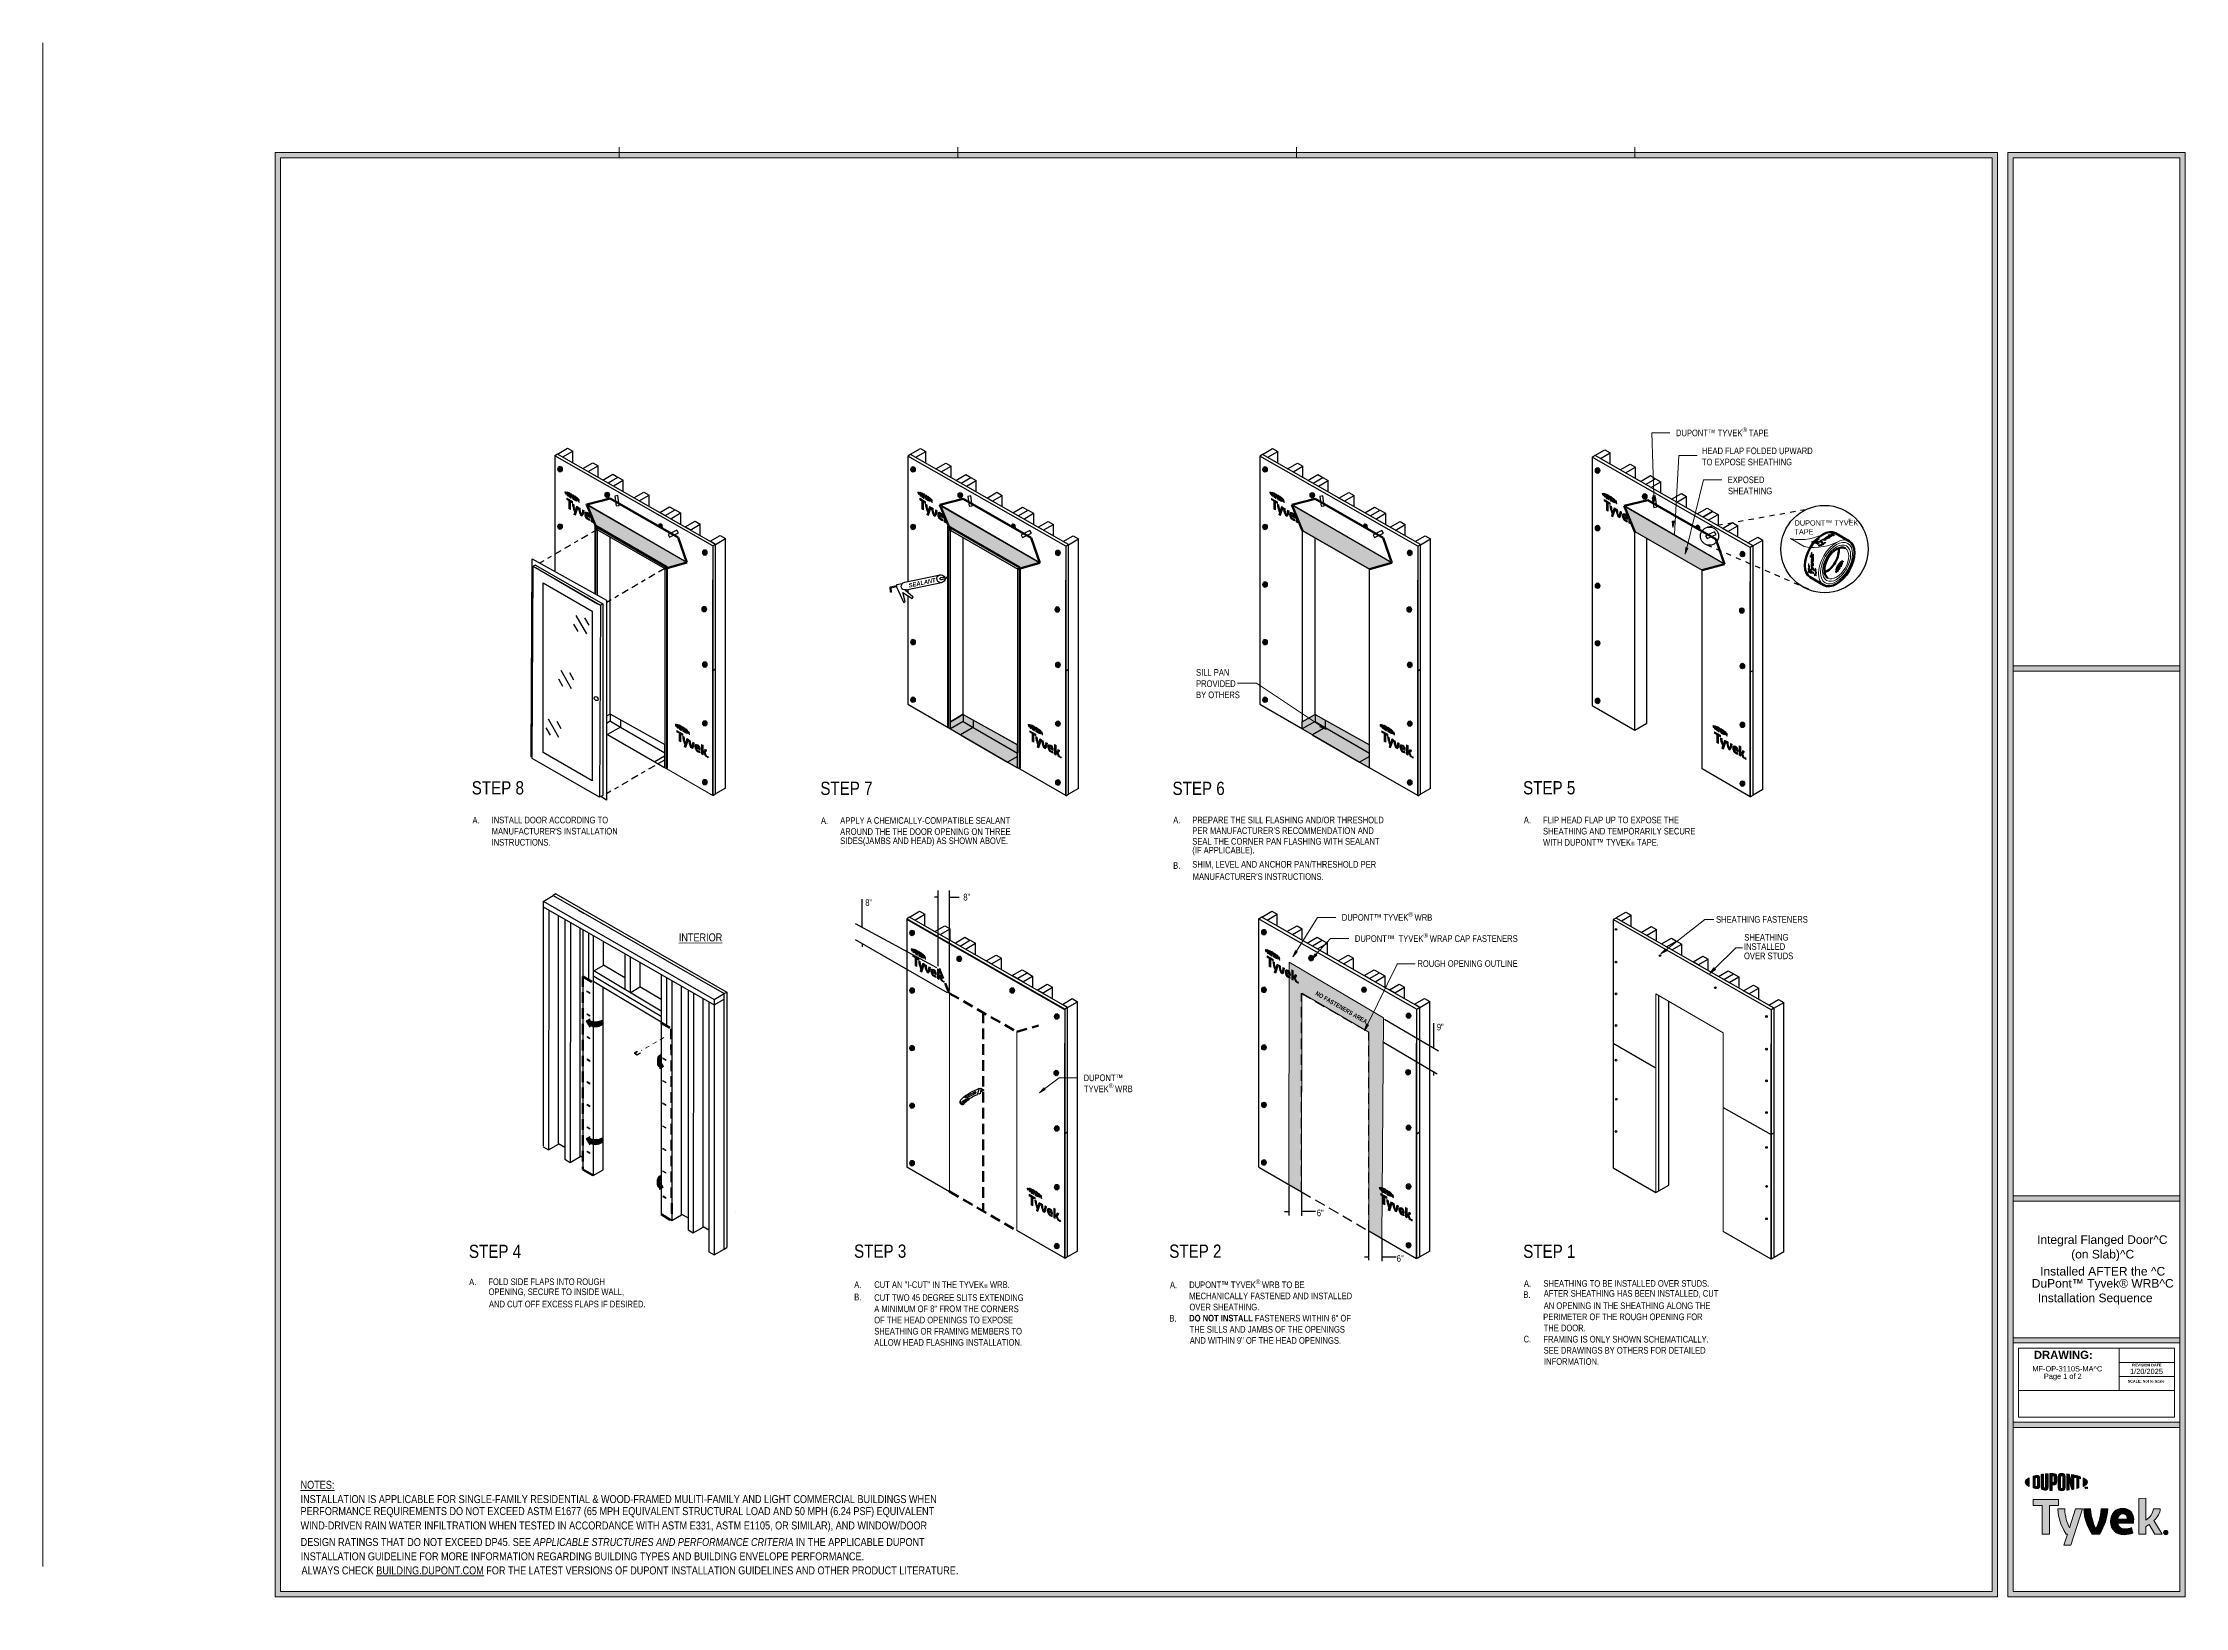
# Model space of a CAD drawing. Header units: inches. Extents: x -26 to 76, y -15 to 22.
# Drawn here: x -26.2 to 24.5, y -15.4 to 21.6 of the extents above; entities that cross this region are included whole.
import ezdxf

# ---------------------------------------------------------------- set-up
doc = ezdxf.new("R2010")
doc.units = ezdxf.units.IN
doc.header["$MEASUREMENT"] = 0
for name, pattern in [('AI-Linetype-0', [0.375113, 0.250075, -0.125038]), ('AI-Linetype-1', [0.375113, 0.250075, -0.125038]), ('AI-Linetype-10', [0.375113, 0.250075, -0.125038]), ('AI-Linetype-11', [0.375113, 0.250075, -0.125038]), ('AI-Linetype-12', [0.375113, 0.250075, -0.125038]), ('AI-Linetype-13', [0.375113, 0.250075, -0.125038]), ('AI-Linetype-14', [0.375113, 0.250075, -0.125038]), ('AI-Linetype-15', [0.375113, 0.250075, -0.125038]), ('AI-Linetype-16', [0.375113, 0.250075, -0.125038]), ('AI-Linetype-2', [0.375113, 0.250075, -0.125038]), ('AI-Linetype-28', [0.055556, 0.041667, -0.013889]), ('AI-Linetype-29', [0.541667, 0.166667, -0.041667, 0.166667, -0.041667, 0.083333, -0.041667]), ('AI-Linetype-3', [0.375113, 0.250075, -0.125038]), ('AI-Linetype-30', [0.541667, 0.166667, -0.041667, 0.166667, -0.041667, 0.083333, -0.041667]), ('AI-Linetype-31', [0.541667, 0.166667, -0.041667, 0.166667, -0.041667, 0.083333, -0.041667]), ('AI-Linetype-4', [0.375113, 0.250075, -0.125038]), ('AI-Linetype-5', [0.250075, 0.125038, -0.125038]), ('AI-Linetype-6', [0.250075, 0.125038, -0.125038]), ('AI-Linetype-7', [0.375113, 0.250075, -0.125038]), ('AI-Linetype-8', [0.375113, 0.250075, -0.125038]), ('AI-Linetype-9', [0.375113, 0.250075, -0.125038])]:
    doc.linetypes.add(name, pattern=pattern)
doc.layers.get('0').update_dxf_attribs({"lineweight": 0})
for name, color, linetype, lineweight in [('.ATI-DETAIL', 7, 'Continuous', 0), ('.ATI-HATCH', 7, 'Continuous', 0), ('.ATI-TEXT_2', 7, 'Continuous', 0), ('0_0', 7, 'Continuous', 0), ('G-ANNO-TTLB', 7, 'Continuous', 0), ('G-ANNO-TTLB_1', 7, 'Continuous', 0), ('LOGOS', 7, 'Continuous', 0), ('No Fasteners', 7, 'Continuous', 0), ('TYVEK', 7, 'Continuous', 0), ('X-REF - TRACED', 7, 'Continuous', 0)]:
    doc.layers.add(name, color=color, linetype=linetype, lineweight=lineweight)

msp = doc.modelspace()

# ---------------------------------------------------------------- texts
at = {"layer": '.ATI-HATCH', "insert": (-16.023, 3.827), "char_height": 0.2, "attachment_point": 7}
msp.add_mtext('\\C18;\\c0;\\FArial Narrow|b0|i0|c1;\\H0.312594;\\W1.000000;STEP 8', dxfattribs=at)
at = {"layer": '.ATI-TEXT_2', "char_height": 0.2, "attachment_point": 7}
for s, insert in [('\\C18;\\c0;\\FArial Narrow|b0|i0|c1;\\H0.312594;\\W1.000000;STEP 7', (-7.784, 3.816)), ('\\C18;\\c0;\\FArial Narrow|b0|i0|c1;\\H0.312594;\\W1.000000;STEP 6', (0.539, 3.815)), ('\\C18;\\c0;\\FArial Narrow|b0|i0|c1;\\H0.312594;\\W1.000000;STEP 5', (8.825, 3.829)), ('\\C18;\\c0;\\FArial Narrow|b0|i0|c1;\\H0.156250;\\W1.000000;SEAL THE CORNER PAN FLASHING WITH SEALANT ', (1.007, 2.643)), ('\\C18;\\c0;\\FArial Narrow|b0|i0|c1;\\H0.156250;\\W1.000000;(IF APPLICABLE).', (1.007, 2.39)), ('\\C18;\\c0;\\FArial Narrow|b0|i0|c1;\\H0.312594;\\W1.000000;STEP 4', (-16.09, -7.128)), ('\\C18;\\c0;\\FArial Narrow|b0|i0|c1;\\H0.312594;\\W1.000000;STEP 3', (-6.987, -7.123)), ('\\C18;\\c0;\\FArial Narrow|b0|i0|c1;\\H0.312594;\\W1.000000;STEP 2', (0.462, -7.124)), ('\\C18;\\c0;\\FArial Narrow|b0|i0|c1;\\H0.312594;\\W1.000000;STEP 1', (8.828, -7.127)), ('\\C18;\\c0;\\FArial Narrow|b0|i0|c1;\\H0.156297;\\W1.000000;A.', (-6.983, -7.835)), ('\\C18;\\c0;\\FArial Narrow|b0|i0|c1;\\H0.156297;\\W1.000000;B.', (-6.984, -8.125)), ('\\C18;\\c0;\\FArial Narrow|b0|i0|c1;\\H0.156297;\\W1.000000;CUT AN "I-CUT" IN THE TYVEK\\H0.091121;®\\H0.156297; WRB.', (-6.51, -7.835)), ('\\C18;\\c0;\\FArial Narrow|b0|i0|c1;\\H0.156297;\\W1.000000;CUT TWO 45 DEGREE SLITS EXTENDING ', (-6.51, -8.141)), ('\\C18;\\c0;\\FArial Narrow|b0|i0|c1;\\H0.156297;\\W1.000000;A MINIMUM OF 8" FROM THE CORNERS ', (-6.51, -8.406)), ('\\C18;\\c0;\\FArial Narrow|b0|i0|c1;\\H0.156297;\\W1.000000;OF THE HEAD OPENINGS TO EXPOSE ', (-6.51, -8.671)), ('\\C18;\\c0;\\FArial Narrow|b0|i0|c1;\\H0.156297;\\W1.000000;ALLOW HEAD FLASHING INSTALLATION. ', (-6.51, -9.2)), ('\\C18;\\c0;\\FArial Narrow|b0|i0|c1;\\H0.156297;\\W1.000000;SHEATHING OR FRAMING MEMBERS TO ', (-6.51, -8.935)), ('\\C18;\\c0;\\FArial Narrow|b0|i0|c1;\\H0.156250;\\W1.000000;FRAMING IS ONLY SHOWN SCHEMATICALLY. ', (9.306, -9.124)), ('\\C18;\\c0;\\FArial Narrow|b0|i0|c1;\\H0.156250;\\W1.000000;SEE DRAWINGS BY OTHERS FOR DETAILED', (9.311, -9.387)), ('\\C18;\\c0;\\FArial Narrow|b0|i0|c1;\\H0.156250;\\W1.000000;INFORMATION.', (9.32, -9.651))]:
    msp.add_mtext(s, dxfattribs=dict(at, insert=insert))
at = {"layer": '.ATI-TEXT_2', "insert": (-11.128, 0.355), "char_height": 0.2, "attachment_point": 7, "rotation": 0.1123}
msp.add_mtext('\\L\\C18;\\c0;\\FArial Narrow|b0|i0|c1;\\H0.187555;\\W0.999992;INTERIOR\\l', dxfattribs=at)
at = {"char_height": 0.2, "attachment_point": 7}
for s, insert in [('\\C18;\\c0;\\FArial|b0|i0|c1;\\H0.203186;\\W1.000000;Integral Flanged Door^C', (20.973, -6.853)), ('\\C18;\\c0;\\FArial|b0|i0|c1;\\H0.203186;\\W1.000000;(on Slab)^C', (21.779, -7.197)), ('\\C18;\\c0;\\FArial|b0|i0|c1;\\H0.203186;\\W1.000000;Installed AFTER the ^C', (21.045, -7.542)), ('\\C18;\\c0;\\FArial|b0|i0|c1;\\H0.203186;\\W1.000000;DuPont™ Tyvek® WRB^C', (20.847, -7.886)), ('\\C18;\\c0;\\FArial|b0|i0|c1;\\H0.203186;\\W1.000000;Installation Sequence', (20.989, -8.23)), ('\\C18;\\c0;\\FArial|b0|i0|c1;\\H0.125038;\\W1.000000;MF-OP-3110S-MA^C', (20.861, -9.807)), ('\\C18;\\c0;\\FArial|b0|i0|c1;\\H0.125038;\\W1.000000;Page 1 of 2', (21.134, -10.019)), ('\\C18;\\c0;\\FArial|b0|i0|c1;\\H0.125038;\\W1.000000;1/20/2025', (23.17, -9.868))]:
    msp.add_mtext(s, dxfattribs=dict(at, insert=insert))
at = {"layer": 'G-ANNO-TTLB', "char_height": 0.2, "attachment_point": 7}
for s, insert in [('\\C18;\\c0;\\FArial Bold|b1|i0|c1;\\H0.190324;\\W1.000000;DRAWING:', (20.898, -9.511)), ('\\C18;\\c0;\\FArial Bold|b1|i0|c1;\\H0.063441;\\W1.000000;SCALE: Not to Scale', (23.115, -10.07)), ('\\C18;\\c0;\\FArial Bold|b1|i0|c1;\\H0.063441;\\W1.000000;REVISION DATE', (23.222, -9.689))]:
    msp.add_mtext(s, dxfattribs=dict(at, insert=insert))
at = {"layer": 'No Fasteners', "insert": (3.906, -0.902), "char_height": 0.2, "attachment_point": 7, "rotation": 330.0001}
msp.add_mtext('\\C18;\\c0;\\FArial Narrow Bold|b1|i0|c1;\\H0.102191;\\W0.866033;NO FASTENERS AREA', dxfattribs=at)
at = {"layer": 'TYVEK', "char_height": 0.2, "attachment_point": 7}
for s, insert, rotation in [('\\C252;\\c8684676;\\FArial Narrow Bold Italic|b1|i1|c1;\\H0.100215;\\W0.994520;SEALANT', (-5.684, 8.718), 11.8272), ('\\C1;\\c255;\\FArial Narrow|b0|i0|c1;\\H0.156298;\\W1.000002;8"', (-4.403, 1.323), 0.9999), ('\\C1;\\c255;\\FArial Narrow|b0|i0|c1;\\H0.156298;\\W1.000002;9"', (6.789, -1.749), 0.9999), ('\\C1;\\c255;\\FArial Narrow|b0|i0|c1;\\H0.156298;\\W1.000002;6"', (3.951, -6.14), 0.9999), ('\\C1;\\c255;\\FArial Narrow|b0|i0|c1;\\H0.156298;\\W1.000002;6"', (5.839, -7.218), 0.9999)]:
    msp.add_mtext(s, dxfattribs=dict(at, insert=insert, rotation=rotation))

# ---------------------------------------------------------------- blocks, each defined once
blk = doc.blocks.new('Block_9')
at = {"layer": 'G-ANNO-TTLB', "true_color": 0xe11b22, "transparency": 33554687}
h = blk.add_hatch(color=242, dxfattribs=at)
h.dxf.hatch_style = 2
edge = h.paths.add_edge_path()
edge.add_spline(control_points=[(20.69, -12.42), (20.69, -12.457), (20.727, -12.493), (20.79, -12.523), (20.79, -12.523), (20.79, -12.317), (20.79, -12.317), (20.727, -12.347), (20.69, -12.382), (20.69, -12.42)], knot_values=[0, 0, 0, 0, 1, 1, 1, 2, 2, 2, 3, 3, 3, 3], degree=3, periodic=0)
h = blk.add_hatch(color=242, dxfattribs=at)
h.dxf.hatch_style = 2
edge = h.paths.add_edge_path()
edge.add_spline(control_points=[(20.982, -12.504), (20.982, -12.52), (20.973, -12.525), (20.961, -12.525), (20.952, -12.525), (20.939, -12.522), (20.928, -12.519), (20.928, -12.519), (20.928, -12.322), (20.928, -12.322), (20.939, -12.319), (20.952, -12.316), (20.961, -12.316), (20.973, -12.316), (20.982, -12.321), (20.982, -12.337), (20.982, -12.337), (20.982, -12.504), (20.982, -12.504)], knot_values=[0, 0, 0, 0, 1, 1, 1, 2, 2, 2, 3, 3, 3, 4, 4, 4, 5, 5, 5, 6, 6, 6, 6], degree=3, periodic=0)
edge = h.paths.add_edge_path()
edge.add_spline(control_points=[(20.969, -12.264), (20.951, -12.264), (20.925, -12.27), (20.879, -12.284), (20.879, -12.284), (20.879, -12.557), (20.879, -12.557), (20.919, -12.569), (20.951, -12.576), (20.969, -12.576), (21.01, -12.576), (21.033, -12.551), (21.033, -12.511), (21.033, -12.511), (21.033, -12.33), (21.033, -12.33), (21.033, -12.29), (21.01, -12.264), (20.969, -12.264)], knot_values=[0, 0, 0, 0, 1, 1, 1, 2, 2, 2, 3, 3, 3, 4, 4, 4, 5, 5, 5, 6, 6, 6, 6], degree=3, periodic=0)
h = blk.add_hatch(color=242, dxfattribs=at)
h.dxf.hatch_style = 2
edge = h.paths.add_edge_path()
edge.add_spline(control_points=[(21.176, -12.536), (21.176, -12.551), (21.17, -12.561), (21.151, -12.559), (21.131, -12.557), (21.126, -12.549), (21.126, -12.53), (21.126, -12.53), (21.126, -12.233), (21.126, -12.233), (21.113, -12.235), (21.085, -12.239), (21.072, -12.24), (21.072, -12.24), (21.072, -12.54), (21.072, -12.54), (21.072, -12.588), (21.096, -12.607), (21.151, -12.613), (21.201, -12.619), (21.232, -12.593), (21.232, -12.54), (21.232, -12.54), (21.232, -12.224), (21.232, -12.224), (21.221, -12.224), (21.187, -12.227), (21.176, -12.228), (21.176, -12.228), (21.176, -12.536), (21.176, -12.536)], knot_values=[0, 0, 0, 0, 1, 1, 1, 2, 2, 2, 3, 3, 3, 4, 4, 4, 5, 5, 5, 6, 6, 6, 7, 7, 7, 8, 8, 8, 9, 9, 9, 10, 10, 10, 10], degree=3, periodic=0)
h = blk.add_hatch(color=242, dxfattribs=at)
h.dxf.hatch_style = 2
edge = h.paths.add_edge_path()
edge.add_spline(control_points=[(21.38, -12.405), (21.38, -12.423), (21.374, -12.431), (21.351, -12.431), (21.351, -12.431), (21.332, -12.431), (21.332, -12.431), (21.332, -12.431), (21.332, -12.274), (21.332, -12.274), (21.34, -12.273), (21.345, -12.273), (21.35, -12.273), (21.375, -12.273), (21.38, -12.283), (21.38, -12.3), (21.38, -12.3), (21.38, -12.405), (21.38, -12.405)], knot_values=[0, 0, 0, 0, 1, 1, 1, 2, 2, 2, 3, 3, 3, 4, 4, 4, 5, 5, 5, 6, 6, 6, 6], degree=3, periodic=0)
edge = h.paths.add_edge_path()
edge.add_spline(control_points=[(21.354, -12.218), (21.344, -12.218), (21.308, -12.219), (21.276, -12.221), (21.276, -12.221), (21.276, -12.62), (21.276, -12.62), (21.287, -12.62), (21.316, -12.622), (21.332, -12.622), (21.332, -12.622), (21.332, -12.487), (21.332, -12.487), (21.332, -12.487), (21.354, -12.487), (21.354, -12.487), (21.412, -12.487), (21.437, -12.46), (21.437, -12.41), (21.437, -12.41), (21.437, -12.292), (21.437, -12.292), (21.437, -12.242), (21.409, -12.218), (21.354, -12.218)], knot_values=[0, 0, 0, 0, 1, 1, 1, 2, 2, 2, 3, 3, 3, 4, 4, 4, 5, 5, 5, 6, 6, 6, 7, 7, 7, 8, 8, 8, 8], degree=3, periodic=0)
h = blk.add_hatch(color=242, dxfattribs=at)
h.dxf.hatch_style = 2
edge = h.paths.add_edge_path()
edge.add_spline(control_points=[(21.58, -12.545), (21.58, -12.561), (21.575, -12.569), (21.555, -12.569), (21.535, -12.57), (21.529, -12.561), (21.529, -12.545), (21.529, -12.545), (21.529, -12.296), (21.529, -12.296), (21.529, -12.28), (21.535, -12.271), (21.555, -12.271), (21.575, -12.272), (21.58, -12.28), (21.58, -12.296), (21.58, -12.296), (21.58, -12.545), (21.58, -12.545)], knot_values=[0, 0, 0, 0, 1, 1, 1, 2, 2, 2, 3, 3, 3, 4, 4, 4, 5, 5, 5, 6, 6, 6, 6], degree=3, periodic=0)
edge = h.paths.add_edge_path()
edge.add_spline(control_points=[(21.555, -12.215), (21.503, -12.213), (21.472, -12.236), (21.472, -12.288), (21.472, -12.288), (21.472, -12.549), (21.472, -12.549), (21.472, -12.605), (21.5, -12.628), (21.555, -12.625), (21.609, -12.623), (21.637, -12.603), (21.637, -12.544), (21.637, -12.544), (21.637, -12.294), (21.637, -12.294), (21.637, -12.238), (21.612, -12.218), (21.555, -12.215)], knot_values=[0, 0, 0, 0, 1, 1, 1, 2, 2, 2, 3, 3, 3, 4, 4, 4, 5, 5, 5, 6, 6, 6, 6], degree=3, periodic=0)
h = blk.add_hatch(color=242, dxfattribs=at)
h.dxf.hatch_style = 2
edge = h.paths.add_edge_path()
edge.add_spline(control_points=[(21.793, -12.438), (21.793, -12.438), (21.73, -12.235), (21.73, -12.235), (21.714, -12.233), (21.693, -12.23), (21.677, -12.229), (21.677, -12.229), (21.677, -12.612), (21.677, -12.612), (21.688, -12.611), (21.717, -12.608), (21.731, -12.606), (21.731, -12.606), (21.727, -12.38), (21.727, -12.38), (21.727, -12.38), (21.793, -12.597), (21.793, -12.597), (21.807, -12.595), (21.827, -12.591), (21.84, -12.589), (21.84, -12.589), (21.84, -12.252), (21.84, -12.252), (21.826, -12.249), (21.801, -12.245), (21.789, -12.243), (21.789, -12.243), (21.793, -12.438), (21.793, -12.438)], knot_values=[0, 0, 0, 0, 1, 1, 1, 2, 2, 2, 3, 3, 3, 4, 4, 4, 5, 5, 5, 6, 6, 6, 7, 7, 7, 8, 8, 8, 9, 9, 9, 10, 10, 10, 10], degree=3, periodic=0)
h = blk.add_hatch(color=242, dxfattribs=at)
h.dxf.hatch_style = 2
edge = h.paths.add_edge_path()
edge.add_spline(control_points=[(21.868, -12.311), (21.882, -12.313), (21.896, -12.316), (21.909, -12.319), (21.909, -12.319), (21.909, -12.574), (21.909, -12.574), (21.921, -12.571), (21.944, -12.565), (21.959, -12.56), (21.959, -12.56), (21.959, -12.331), (21.959, -12.331), (21.974, -12.335), (21.988, -12.339), (22, -12.342), (22, -12.342), (22, -12.293), (22, -12.293), (21.961, -12.279), (21.918, -12.268), (21.868, -12.258), (21.868, -12.258), (21.868, -12.311), (21.868, -12.311)], knot_values=[0, 0, 0, 0, 1, 1, 1, 2, 2, 2, 3, 3, 3, 4, 4, 4, 5, 5, 5, 6, 6, 6, 7, 7, 7, 8, 8, 8, 8], degree=3, periodic=0)
h = blk.add_hatch(color=242, dxfattribs=at)
h.dxf.hatch_style = 2
edge = h.paths.add_edge_path()
edge.add_spline(control_points=[(22.161, -12.42), (22.161, -12.457), (22.124, -12.493), (22.06, -12.523), (22.06, -12.523), (22.06, -12.317), (22.06, -12.317), (22.124, -12.347), (22.161, -12.382), (22.161, -12.42)], knot_values=[0, 0, 0, 0, 1, 1, 1, 2, 2, 2, 3, 3, 3, 3], degree=3, periodic=0)
h = blk.add_hatch(color=242, dxfattribs=at)
h.dxf.hatch_style = 2
edge = h.paths.add_edge_path()
edge.add_spline(control_points=[(22.131, -12.543), (22.131, -12.543), (22.137, -12.543), (22.137, -12.543), (22.137, -12.543), (22.146, -12.558), (22.146, -12.558), (22.146, -12.558), (22.155, -12.543), (22.155, -12.543), (22.155, -12.543), (22.161, -12.543), (22.161, -12.543), (22.161, -12.543), (22.161, -12.573), (22.161, -12.573), (22.161, -12.573), (22.155, -12.573), (22.155, -12.573), (22.155, -12.573), (22.155, -12.552), (22.155, -12.552), (22.155, -12.552), (22.146, -12.566), (22.146, -12.566), (22.146, -12.566), (22.146, -12.566), (22.146, -12.566), (22.146, -12.566), (22.136, -12.552), (22.136, -12.552), (22.136, -12.552), (22.136, -12.573), (22.136, -12.573), (22.136, -12.573), (22.131, -12.573), (22.131, -12.573), (22.131, -12.573), (22.131, -12.543), (22.131, -12.543)], knot_values=[0, 0, 0, 0, 1, 1, 1, 2, 2, 2, 3, 3, 3, 4, 4, 4, 5, 5, 5, 6, 6, 6, 7, 7, 7, 8, 8, 8, 9, 9, 9, 10, 10, 10, 11, 11, 11, 12, 12, 12, 13, 13, 13, 13], degree=3, periodic=0)
edge = h.paths.add_edge_path()
edge.add_spline(control_points=[(22.11, -12.549), (22.11, -12.549), (22.101, -12.549), (22.101, -12.549), (22.101, -12.549), (22.101, -12.543), (22.101, -12.543), (22.101, -12.543), (22.125, -12.543), (22.125, -12.543), (22.125, -12.543), (22.125, -12.549), (22.125, -12.549), (22.125, -12.549), (22.115, -12.549), (22.115, -12.549), (22.115, -12.549), (22.115, -12.573), (22.115, -12.573), (22.115, -12.573), (22.11, -12.573), (22.11, -12.573), (22.11, -12.573), (22.11, -12.549), (22.11, -12.549)], knot_values=[0, 0, 0, 0, 1, 1, 1, 2, 2, 2, 3, 3, 3, 4, 4, 4, 5, 5, 5, 6, 6, 6, 7, 7, 7, 8, 8, 8, 8], degree=3, periodic=0)
at = {"layer": 'G-ANNO-TTLB'}
for points, knots in [([(20.69, -12.42), (20.69, -12.457), (20.727, -12.493), (20.79, -12.523), (20.79, -12.523), (20.79, -12.317), (20.79, -12.317), (20.727, -12.347), (20.69, -12.382), (20.69, -12.42)], [0, 0, 0, 0, 1, 1, 1, 2, 2, 2, 3, 3, 3, 3]), ([(20.969, -12.264), (20.951, -12.264), (20.925, -12.27), (20.879, -12.284), (20.879, -12.284), (20.879, -12.557), (20.879, -12.557), (20.919, -12.569), (20.951, -12.576), (20.969, -12.576), (21.01, -12.576), (21.033, -12.551), (21.033, -12.511), (21.033, -12.511), (21.033, -12.33), (21.033, -12.33), (21.033, -12.29), (21.01, -12.264), (20.969, -12.264)], [0, 0, 0, 0, 1, 1, 1, 2, 2, 2, 3, 3, 3, 4, 4, 4, 5, 5, 5, 6, 6, 6, 6]), ([(20.982, -12.504), (20.982, -12.52), (20.973, -12.525), (20.961, -12.525), (20.952, -12.525), (20.939, -12.522), (20.928, -12.519), (20.928, -12.519), (20.928, -12.322), (20.928, -12.322), (20.939, -12.319), (20.952, -12.316), (20.961, -12.316), (20.973, -12.316), (20.982, -12.321), (20.982, -12.337), (20.982, -12.337), (20.982, -12.504), (20.982, -12.504)], [0, 0, 0, 0, 1, 1, 1, 2, 2, 2, 3, 3, 3, 4, 4, 4, 5, 5, 5, 6, 6, 6, 6]), ([(21.176, -12.536), (21.176, -12.551), (21.17, -12.561), (21.151, -12.559), (21.131, -12.557), (21.126, -12.549), (21.126, -12.53), (21.126, -12.53), (21.126, -12.233), (21.126, -12.233), (21.113, -12.235), (21.085, -12.239), (21.072, -12.24), (21.072, -12.24), (21.072, -12.54), (21.072, -12.54), (21.072, -12.588), (21.096, -12.607), (21.151, -12.613), (21.201, -12.619), (21.232, -12.593), (21.232, -12.54), (21.232, -12.54), (21.232, -12.224), (21.232, -12.224), (21.221, -12.224), (21.187, -12.227), (21.176, -12.228), (21.176, -12.228), (21.176, -12.536), (21.176, -12.536)], [0, 0, 0, 0, 1, 1, 1, 2, 2, 2, 3, 3, 3, 4, 4, 4, 5, 5, 5, 6, 6, 6, 7, 7, 7, 8, 8, 8, 9, 9, 9, 10, 10, 10, 10]), ([(21.354, -12.218), (21.344, -12.218), (21.308, -12.219), (21.276, -12.221), (21.276, -12.221), (21.276, -12.62), (21.276, -12.62), (21.287, -12.62), (21.316, -12.622), (21.332, -12.622), (21.332, -12.622), (21.332, -12.487), (21.332, -12.487), (21.332, -12.487), (21.354, -12.487), (21.354, -12.487), (21.412, -12.487), (21.437, -12.46), (21.437, -12.41), (21.437, -12.41), (21.437, -12.292), (21.437, -12.292), (21.437, -12.242), (21.409, -12.218), (21.354, -12.218)], [0, 0, 0, 0, 1, 1, 1, 2, 2, 2, 3, 3, 3, 4, 4, 4, 5, 5, 5, 6, 6, 6, 7, 7, 7, 8, 8, 8, 8]), ([(21.38, -12.405), (21.38, -12.423), (21.374, -12.431), (21.351, -12.431), (21.351, -12.431), (21.332, -12.431), (21.332, -12.431), (21.332, -12.431), (21.332, -12.274), (21.332, -12.274), (21.34, -12.273), (21.345, -12.273), (21.35, -12.273), (21.375, -12.273), (21.38, -12.283), (21.38, -12.3), (21.38, -12.3), (21.38, -12.405), (21.38, -12.405)], [0, 0, 0, 0, 1, 1, 1, 2, 2, 2, 3, 3, 3, 4, 4, 4, 5, 5, 5, 6, 6, 6, 6]), ([(21.555, -12.215), (21.503, -12.213), (21.472, -12.236), (21.472, -12.288), (21.472, -12.288), (21.472, -12.549), (21.472, -12.549), (21.472, -12.605), (21.5, -12.628), (21.555, -12.625), (21.609, -12.623), (21.637, -12.603), (21.637, -12.544), (21.637, -12.544), (21.637, -12.294), (21.637, -12.294), (21.637, -12.238), (21.612, -12.218), (21.555, -12.215)], [0, 0, 0, 0, 1, 1, 1, 2, 2, 2, 3, 3, 3, 4, 4, 4, 5, 5, 5, 6, 6, 6, 6]), ([(21.58, -12.545), (21.58, -12.561), (21.575, -12.569), (21.555, -12.569), (21.535, -12.57), (21.529, -12.561), (21.529, -12.545), (21.529, -12.545), (21.529, -12.296), (21.529, -12.296), (21.529, -12.28), (21.535, -12.271), (21.555, -12.271), (21.575, -12.272), (21.58, -12.28), (21.58, -12.296), (21.58, -12.296), (21.58, -12.545), (21.58, -12.545)], [0, 0, 0, 0, 1, 1, 1, 2, 2, 2, 3, 3, 3, 4, 4, 4, 5, 5, 5, 6, 6, 6, 6]), ([(21.793, -12.438), (21.793, -12.438), (21.73, -12.235), (21.73, -12.235), (21.714, -12.233), (21.693, -12.23), (21.677, -12.229), (21.677, -12.229), (21.677, -12.612), (21.677, -12.612), (21.688, -12.611), (21.717, -12.608), (21.731, -12.606), (21.731, -12.606), (21.727, -12.38), (21.727, -12.38), (21.727, -12.38), (21.793, -12.597), (21.793, -12.597), (21.807, -12.595), (21.827, -12.591), (21.84, -12.589), (21.84, -12.589), (21.84, -12.252), (21.84, -12.252), (21.826, -12.249), (21.801, -12.245), (21.789, -12.243), (21.789, -12.243), (21.793, -12.438), (21.793, -12.438)], [0, 0, 0, 0, 1, 1, 1, 2, 2, 2, 3, 3, 3, 4, 4, 4, 5, 5, 5, 6, 6, 6, 7, 7, 7, 8, 8, 8, 9, 9, 9, 10, 10, 10, 10]), ([(21.868, -12.311), (21.882, -12.313), (21.896, -12.316), (21.909, -12.319), (21.909, -12.319), (21.909, -12.574), (21.909, -12.574), (21.921, -12.571), (21.944, -12.565), (21.959, -12.56), (21.959, -12.56), (21.959, -12.331), (21.959, -12.331), (21.974, -12.335), (21.988, -12.339), (22, -12.342), (22, -12.342), (22, -12.293), (22, -12.293), (21.961, -12.279), (21.918, -12.268), (21.868, -12.258), (21.868, -12.258), (21.868, -12.311), (21.868, -12.311)], [0, 0, 0, 0, 1, 1, 1, 2, 2, 2, 3, 3, 3, 4, 4, 4, 5, 5, 5, 6, 6, 6, 7, 7, 7, 8, 8, 8, 8]), ([(22.161, -12.42), (22.161, -12.457), (22.124, -12.493), (22.06, -12.523), (22.06, -12.523), (22.06, -12.317), (22.06, -12.317), (22.124, -12.347), (22.161, -12.382), (22.161, -12.42)], [0, 0, 0, 0, 1, 1, 1, 2, 2, 2, 3, 3, 3, 3]), ([(22.11, -12.549), (22.11, -12.549), (22.101, -12.549), (22.101, -12.549), (22.101, -12.549), (22.101, -12.543), (22.101, -12.543), (22.101, -12.543), (22.125, -12.543), (22.125, -12.543), (22.125, -12.543), (22.125, -12.549), (22.125, -12.549), (22.125, -12.549), (22.115, -12.549), (22.115, -12.549), (22.115, -12.549), (22.115, -12.573), (22.115, -12.573), (22.115, -12.573), (22.11, -12.573), (22.11, -12.573), (22.11, -12.573), (22.11, -12.549), (22.11, -12.549)], [0, 0, 0, 0, 1, 1, 1, 2, 2, 2, 3, 3, 3, 4, 4, 4, 5, 5, 5, 6, 6, 6, 7, 7, 7, 8, 8, 8, 8]), ([(22.131, -12.543), (22.131, -12.543), (22.137, -12.543), (22.137, -12.543), (22.137, -12.543), (22.146, -12.558), (22.146, -12.558), (22.146, -12.558), (22.155, -12.543), (22.155, -12.543), (22.155, -12.543), (22.161, -12.543), (22.161, -12.543), (22.161, -12.543), (22.161, -12.573), (22.161, -12.573), (22.161, -12.573), (22.155, -12.573), (22.155, -12.573), (22.155, -12.573), (22.155, -12.552), (22.155, -12.552), (22.155, -12.552), (22.146, -12.566), (22.146, -12.566), (22.146, -12.566), (22.146, -12.566), (22.146, -12.566), (22.146, -12.566), (22.136, -12.552), (22.136, -12.552), (22.136, -12.552), (22.136, -12.573), (22.136, -12.573), (22.136, -12.573), (22.131, -12.573), (22.131, -12.573), (22.131, -12.573), (22.131, -12.543), (22.131, -12.543)], [0, 0, 0, 0, 1, 1, 1, 2, 2, 2, 3, 3, 3, 4, 4, 4, 5, 5, 5, 6, 6, 6, 7, 7, 7, 8, 8, 8, 9, 9, 9, 10, 10, 10, 11, 11, 11, 12, 12, 12, 13, 13, 13, 13])]:
    blk.add_open_spline(points, degree=3, knots=knots, dxfattribs=at)
blk = doc.blocks.new('Block_13')
at = {"layer": 'G-ANNO-TTLB', "true_color": 0x17477e, "transparency": 33554687}
h = blk.add_hatch(color=156, dxfattribs=at)
h.dxf.hatch_style = 2
h.paths.add_polyline_path([(21.482, -12.831), (20.879, -12.831), (20.879, -12.974), (21.097, -12.974), (21.097, -13.651), (21.264, -13.651), (21.264, -12.974), (21.482, -12.974)])
h = blk.add_hatch(color=156, dxfattribs=at)
h.dxf.hatch_style = 2
edge = h.paths.add_edge_path()
edge.add_spline(control_points=[(22.486, -13.052), (22.475, -13.253), (22.431, -13.389), (22.362, -13.521), (22.295, -13.389), (22.251, -13.253), (22.239, -13.052), (22.239, -13.052), (22.076, -13.052), (22.076, -13.052), (22.093, -13.288), (22.146, -13.439), (22.273, -13.651), (22.273, -13.651), (22.452, -13.651), (22.452, -13.651), (22.574, -13.439), (22.624, -13.288), (22.648, -13.052), (22.648, -13.052), (22.486, -13.052), (22.486, -13.052)], knot_values=[0, 0, 0, 0, 1, 1, 1, 2, 2, 2, 3, 3, 3, 4, 4, 4, 5, 5, 5, 6, 6, 6, 7, 7, 7, 7], degree=3, periodic=0)
h = blk.add_hatch(color=156, dxfattribs=at)
h.dxf.hatch_style = 2
edge = h.paths.add_edge_path()
edge.add_spline(control_points=[(22.879, -13.295), (22.879, -13.295), (23.101, -13.295), (23.101, -13.295), (23.101, -13.295), (23.101, -13.281), (23.101, -13.281), (23.101, -13.215), (23.066, -13.167), (23.002, -13.167), (22.934, -13.167), (22.889, -13.215), (22.879, -13.295)], knot_values=[0, 0, 0, 0, 1, 1, 1, 2, 2, 2, 3, 3, 3, 4, 4, 4, 4], degree=3, periodic=0)
edge = h.paths.add_edge_path()
edge.add_spline(control_points=[(23.234, -13.625), (23.182, -13.649), (23.106, -13.665), (23.029, -13.665), (22.84, -13.665), (22.711, -13.546), (22.711, -13.351), (22.711, -13.165), (22.829, -13.038), (23.002, -13.038), (23.155, -13.038), (23.256, -13.147), (23.256, -13.304), (23.256, -13.339), (23.254, -13.37), (23.251, -13.393), (23.251, -13.393), (22.881, -13.393), (22.881, -13.393), (22.896, -13.487), (22.951, -13.529), (23.045, -13.529), (23.102, -13.529), (23.158, -13.516), (23.208, -13.495), (23.208, -13.495), (23.234, -13.625), (23.234, -13.625)], knot_values=[0, 0, 0, 0, 1, 1, 1, 2, 2, 2, 3, 3, 3, 4, 4, 4, 5, 5, 5, 6, 6, 6, 7, 7, 7, 8, 8, 8, 9, 9, 9, 9], degree=3, periodic=0)
h = blk.add_hatch(color=156, dxfattribs=at)
h.dxf.hatch_style = 2
edge = h.paths.add_edge_path()
edge.add_spline(control_points=[(23.736, -13.331), (23.736, -13.331), (23.93, -13.651), (23.93, -13.651), (23.93, -13.651), (23.754, -13.651), (23.754, -13.651), (23.754, -13.651), (23.619, -13.423), (23.619, -13.423), (23.595, -13.44), (23.569, -13.458), (23.541, -13.475), (23.541, -13.475), (23.541, -13.651), (23.541, -13.651), (23.541, -13.651), (23.379, -13.651), (23.379, -13.651), (23.379, -13.651), (23.379, -12.811), (23.379, -12.811), (23.379, -12.811), (23.541, -12.803), (23.541, -12.803), (23.541, -12.803), (23.541, -13.32), (23.541, -13.32), (23.651, -13.248), (23.705, -13.166), (23.724, -13.052), (23.724, -13.052), (23.884, -13.052), (23.884, -13.052), (23.881, -13.153), (23.829, -13.243), (23.736, -13.331)], knot_values=[0, 0, 0, 0, 1, 1, 1, 2, 2, 2, 3, 3, 3, 4, 4, 4, 5, 5, 5, 6, 6, 6, 7, 7, 7, 8, 8, 8, 9, 9, 9, 10, 10, 10, 11, 11, 11, 12, 12, 12, 12], degree=3, periodic=0)
at = {"layer": 'G-ANNO-TTLB'}
blk.add_lwpolyline([(21.482, -12.831), (20.879, -12.831), (20.879, -12.974), (21.097, -12.974), (21.097, -13.651), (21.264, -13.651), (21.264, -12.974), (21.482, -12.974)], close=True, dxfattribs=at)
for points, knots in [([(22.486, -13.052), (22.475, -13.253), (22.431, -13.389), (22.362, -13.521), (22.295, -13.389), (22.251, -13.253), (22.239, -13.052), (22.239, -13.052), (22.076, -13.052), (22.076, -13.052), (22.093, -13.288), (22.146, -13.439), (22.273, -13.651), (22.273, -13.651), (22.452, -13.651), (22.452, -13.651), (22.574, -13.439), (22.624, -13.288), (22.648, -13.052), (22.648, -13.052), (22.486, -13.052), (22.486, -13.052)], [0, 0, 0, 0, 1, 1, 1, 2, 2, 2, 3, 3, 3, 4, 4, 4, 5, 5, 5, 6, 6, 6, 7, 7, 7, 7]), ([(23.234, -13.625), (23.182, -13.649), (23.106, -13.665), (23.029, -13.665), (22.84, -13.665), (22.711, -13.546), (22.711, -13.351), (22.711, -13.165), (22.829, -13.038), (23.002, -13.038), (23.155, -13.038), (23.256, -13.147), (23.256, -13.304), (23.256, -13.339), (23.254, -13.37), (23.251, -13.393), (23.251, -13.393), (22.881, -13.393), (22.881, -13.393), (22.896, -13.487), (22.951, -13.529), (23.045, -13.529), (23.102, -13.529), (23.158, -13.516), (23.208, -13.495), (23.208, -13.495), (23.234, -13.625), (23.234, -13.625)], [0, 0, 0, 0, 1, 1, 1, 2, 2, 2, 3, 3, 3, 4, 4, 4, 5, 5, 5, 6, 6, 6, 7, 7, 7, 8, 8, 8, 9, 9, 9, 9]), ([(23.736, -13.331), (23.736, -13.331), (23.93, -13.651), (23.93, -13.651), (23.93, -13.651), (23.754, -13.651), (23.754, -13.651), (23.754, -13.651), (23.619, -13.423), (23.619, -13.423), (23.595, -13.44), (23.569, -13.458), (23.541, -13.475), (23.541, -13.475), (23.541, -13.651), (23.541, -13.651), (23.541, -13.651), (23.379, -13.651), (23.379, -13.651), (23.379, -13.651), (23.379, -12.811), (23.379, -12.811), (23.379, -12.811), (23.541, -12.803), (23.541, -12.803), (23.541, -12.803), (23.541, -13.32), (23.541, -13.32), (23.651, -13.248), (23.705, -13.166), (23.724, -13.052), (23.724, -13.052), (23.884, -13.052), (23.884, -13.052), (23.881, -13.153), (23.829, -13.243), (23.736, -13.331)], [0, 0, 0, 0, 1, 1, 1, 2, 2, 2, 3, 3, 3, 4, 4, 4, 5, 5, 5, 6, 6, 6, 7, 7, 7, 8, 8, 8, 9, 9, 9, 10, 10, 10, 11, 11, 11, 12, 12, 12, 12]), ([(22.879, -13.295), (22.879, -13.295), (23.101, -13.295), (23.101, -13.295), (23.101, -13.295), (23.101, -13.281), (23.101, -13.281), (23.101, -13.215), (23.066, -13.167), (23.002, -13.167), (22.934, -13.167), (22.889, -13.215), (22.879, -13.295)], [0, 0, 0, 0, 1, 1, 1, 2, 2, 2, 3, 3, 3, 4, 4, 4, 4])]:
    blk.add_open_spline(points, degree=3, knots=knots, dxfattribs=at)
blk = doc.blocks.new('Block_12')
at = {"layer": 'G-ANNO-TTLB', "true_color": 0x17477e, "transparency": 33554687}
h = blk.add_hatch(color=156, dxfattribs=at)
h.dxf.hatch_style = 2
edge = h.paths.add_edge_path()
edge.add_spline(control_points=[(21.885, -13.052), (21.885, -13.052), (21.74, -13.503), (21.74, -13.503), (21.678, -13.376), (21.638, -13.244), (21.626, -13.052), (21.626, -13.052), (21.463, -13.052), (21.463, -13.052), (21.48, -13.288), (21.533, -13.439), (21.66, -13.651), (21.66, -13.651), (21.692, -13.651), (21.692, -13.651), (21.692, -13.651), (21.609, -13.909), (21.609, -13.909), (21.609, -13.909), (21.771, -13.909), (21.771, -13.909), (21.771, -13.909), (22.047, -13.052), (22.047, -13.052), (22.047, -13.052), (21.885, -13.052), (21.885, -13.052)], knot_values=[0, 0, 0, 0, 1, 1, 1, 2, 2, 2, 3, 3, 3, 4, 4, 4, 5, 5, 5, 6, 6, 6, 7, 7, 7, 8, 8, 8, 9, 9, 9, 9], degree=3, periodic=0)
at = {"layer": 'G-ANNO-TTLB'}
blk.add_open_spline([(21.885, -13.052), (21.885, -13.052), (21.74, -13.503), (21.74, -13.503), (21.678, -13.376), (21.638, -13.244), (21.626, -13.052), (21.626, -13.052), (21.463, -13.052), (21.463, -13.052), (21.48, -13.288), (21.533, -13.439), (21.66, -13.651), (21.66, -13.651), (21.692, -13.651), (21.692, -13.651), (21.692, -13.651), (21.609, -13.909), (21.609, -13.909), (21.609, -13.909), (21.771, -13.909), (21.771, -13.909), (21.771, -13.909), (22.047, -13.052), (22.047, -13.052), (22.047, -13.052), (21.885, -13.052), (21.885, -13.052)], degree=3, knots=[0, 0, 0, 0, 1, 1, 1, 2, 2, 2, 3, 3, 3, 4, 4, 4, 5, 5, 5, 6, 6, 6, 7, 7, 7, 8, 8, 8, 9, 9, 9, 9], dxfattribs=at)
blk.add_blockref('Block_13', (0, 0), dxfattribs=at)
blk = doc.blocks.new('Block_14')
at = {"layer": 'G-ANNO-TTLB', "true_color": 0x17477e, "transparency": 33554687}
h = blk.add_hatch(color=156, dxfattribs=at)
h.dxf.hatch_style = 2
edge = h.paths.add_edge_path()
edge.add_spline(control_points=[(24.008, -13.596), (24.008, -13.596), (24.008, -13.611), (24.008, -13.611), (24.008, -13.611), (24.014, -13.611), (24.014, -13.611), (24.021, -13.611), (24.024, -13.61), (24.024, -13.604), (24.024, -13.598), (24.021, -13.596), (24.014, -13.596), (24.014, -13.596), (24.008, -13.596), (24.008, -13.596)], knot_values=[0, 0, 0, 0, 1, 1, 1, 2, 2, 2, 3, 3, 3, 4, 4, 4, 5, 5, 5, 5], degree=3, periodic=0)
edge = h.paths.add_edge_path()
edge.add_spline(control_points=[(23.996, -13.586), (23.996, -13.586), (24.014, -13.586), (24.014, -13.586), (24.029, -13.586), (24.035, -13.593), (24.035, -13.604), (24.035, -13.611), (24.032, -13.617), (24.025, -13.619), (24.029, -13.626), (24.033, -13.632), (24.039, -13.639), (24.039, -13.639), (24.025, -13.639), (24.025, -13.639), (24.021, -13.633), (24.017, -13.627), (24.014, -13.621), (24.014, -13.621), (24.008, -13.621), (24.008, -13.621), (24.008, -13.621), (24.008, -13.639), (24.008, -13.639), (24.008, -13.639), (23.996, -13.639), (23.996, -13.639), (23.996, -13.639), (23.996, -13.586), (23.996, -13.586)], knot_values=[0, 0, 0, 0, 1, 1, 1, 2, 2, 2, 3, 3, 3, 4, 4, 4, 5, 5, 5, 6, 6, 6, 7, 7, 7, 8, 8, 8, 9, 9, 9, 10, 10, 10, 10], degree=3, periodic=0)
edge = h.paths.add_edge_path()
edge.add_spline(control_points=[(24.015, -13.573), (23.99, -13.573), (23.975, -13.587), (23.975, -13.614), (23.975, -13.64), (23.99, -13.655), (24.015, -13.655), (24.04, -13.655), (24.055, -13.64), (24.055, -13.614), (24.055, -13.587), (24.04, -13.573), (24.015, -13.573)], knot_values=[0, 0, 0, 0, 1, 1, 1, 2, 2, 2, 3, 3, 3, 4, 4, 4, 4], degree=3, periodic=0)
edge = h.paths.add_edge_path()
edge.add_spline(control_points=[(24.015, -13.562), (24.047, -13.562), (24.067, -13.582), (24.067, -13.614), (24.067, -13.645), (24.046, -13.665), (24.015, -13.665), (23.983, -13.665), (23.963, -13.645), (23.963, -13.614), (23.963, -13.582), (23.983, -13.562), (24.015, -13.562)], knot_values=[0, 0, 0, 0, 1, 1, 1, 2, 2, 2, 3, 3, 3, 4, 4, 4, 4], degree=3, periodic=0)
at = {"layer": 'G-ANNO-TTLB'}
for points, knots in [([(24.015, -13.562), (24.047, -13.562), (24.067, -13.582), (24.067, -13.614), (24.067, -13.645), (24.046, -13.665), (24.015, -13.665), (23.983, -13.665), (23.963, -13.645), (23.963, -13.614), (23.963, -13.582), (23.983, -13.562), (24.015, -13.562)], [0, 0, 0, 0, 1, 1, 1, 2, 2, 2, 3, 3, 3, 4, 4, 4, 4]), ([(24.015, -13.573), (23.99, -13.573), (23.975, -13.587), (23.975, -13.614), (23.975, -13.64), (23.99, -13.655), (24.015, -13.655), (24.04, -13.655), (24.055, -13.64), (24.055, -13.614), (24.055, -13.587), (24.04, -13.573), (24.015, -13.573)], [0, 0, 0, 0, 1, 1, 1, 2, 2, 2, 3, 3, 3, 4, 4, 4, 4]), ([(23.996, -13.586), (23.996, -13.586), (24.014, -13.586), (24.014, -13.586), (24.029, -13.586), (24.035, -13.593), (24.035, -13.604), (24.035, -13.611), (24.032, -13.617), (24.025, -13.619), (24.029, -13.626), (24.033, -13.632), (24.039, -13.639), (24.039, -13.639), (24.025, -13.639), (24.025, -13.639), (24.021, -13.633), (24.017, -13.627), (24.014, -13.621), (24.014, -13.621), (24.008, -13.621), (24.008, -13.621), (24.008, -13.621), (24.008, -13.639), (24.008, -13.639), (24.008, -13.639), (23.996, -13.639), (23.996, -13.639), (23.996, -13.639), (23.996, -13.586), (23.996, -13.586)], [0, 0, 0, 0, 1, 1, 1, 2, 2, 2, 3, 3, 3, 4, 4, 4, 5, 5, 5, 6, 6, 6, 7, 7, 7, 8, 8, 8, 9, 9, 9, 10, 10, 10, 10]), ([(24.008, -13.596), (24.008, -13.596), (24.008, -13.611), (24.008, -13.611), (24.008, -13.611), (24.014, -13.611), (24.014, -13.611), (24.021, -13.611), (24.024, -13.61), (24.024, -13.604), (24.024, -13.598), (24.021, -13.596), (24.014, -13.596), (24.014, -13.596), (24.008, -13.596), (24.008, -13.596)], [0, 0, 0, 0, 1, 1, 1, 2, 2, 2, 3, 3, 3, 4, 4, 4, 5, 5, 5, 5])]:
    blk.add_open_spline(points, degree=3, knots=knots, dxfattribs=at)
blk = doc.blocks.new('Block_11')
at = {"layer": 'G-ANNO-TTLB'}
for name in ['Block_12', 'Block_14']:
    blk.add_blockref(name, (0, 0), dxfattribs=at)
blk = doc.blocks.new('Block_10')
at = {"layer": 'G-ANNO-TTLB'}
blk.add_blockref('Block_11', (0, 0), dxfattribs=at)
blk = doc.blocks.new('Block_8')
at = {"layer": 'G-ANNO-TTLB'}
for name in ['Block_9', 'Block_10']:
    blk.add_blockref(name, (0, 0), dxfattribs=at)
blk = doc.blocks.new('Block_16')
at = {"layer": 'TYVEK', "true_color": 0x003b71, "transparency": 33554687}
h = blk.add_hatch(color=156, dxfattribs=at)
h.dxf.hatch_style = 2
edge = h.paths.add_edge_path()
edge.add_ellipse((14.008, 9.513), major_axis=(0, 0.0664), ratio=0.766948, start_angle=0, end_angle=360)
at = {"layer": 'TYVEK', "color": 252, "lineweight": 25, "true_color": 0x848484}
for p, q in [((13.994, 9.514), (14.021, 9.514)), ((14.008, 9.531), (14.008, 9.497))]:
    blk.add_line(p, q, dxfattribs=at)
at = {"layer": 'TYVEK', "color": 18, "lineweight": 25, "true_color": 0x000000}
blk.add_ellipse((14.008, 9.513), major_axis=(0, 0.0664), ratio=0.766948, dxfattribs=at)
at = {"layer": 'TYVEK', "color": 252, "lineweight": 25, "true_color": 0x848484}
blk.add_ellipse((14.008, 9.514), major_axis=(0, 0.0171), ratio=0.788846, dxfattribs=at)
blk = doc.blocks.new('Block_17')
at = {"layer": 'TYVEK', "true_color": 0x003b71, "transparency": 33554687}
h = blk.add_hatch(color=156, dxfattribs=at)
h.dxf.hatch_style = 2
edge = h.paths.add_edge_path()
edge.add_spline(control_points=[(13.003, 10.126), (13.003, 10.112), (13, 10.098), (12.994, 10.088), (12.994, 10.088), (12.956, 10.11), (12.956, 10.11), (12.956, 10.11), (12.953, 10.112), (12.953, 10.112), (12.953, 10.112), (12.941, 10.118), (12.941, 10.118), (12.941, 10.118), (12.903, 10.14), (12.903, 10.14), (12.908, 10.17), (12.928, 10.192), (12.953, 10.192), (12.981, 10.192), (13.003, 10.163), (13.003, 10.126)], knot_values=[0, 0, 0, 0, 1, 1, 1, 2, 2, 2, 3, 3, 3, 4, 4, 4, 5, 5, 5, 6, 6, 6, 7, 7, 7, 7], degree=3, periodic=0)
at = {"layer": 'TYVEK', "color": 252, "lineweight": 25, "true_color": 0x848484}
blk.add_line((12.939, 10.126), (12.966, 10.126), dxfattribs=at)
blk.add_lwpolyline([(12.953, 10.144), (12.953, 10.127), (12.953, 10.112)], dxfattribs=at)
at = {"layer": 'TYVEK', "color": 18, "lineweight": 25, "true_color": 0x000000}
blk.add_open_spline([(13.003, 10.126), (13.003, 10.112), (13, 10.098), (12.994, 10.088), (12.994, 10.088), (12.956, 10.11), (12.956, 10.11), (12.956, 10.11), (12.953, 10.112), (12.953, 10.112), (12.953, 10.112), (12.941, 10.118), (12.941, 10.118), (12.941, 10.118), (12.903, 10.14), (12.903, 10.14), (12.908, 10.17), (12.928, 10.192), (12.953, 10.192), (12.981, 10.192), (13.003, 10.163), (13.003, 10.126)], degree=3, knots=[0, 0, 0, 0, 1, 1, 1, 2, 2, 2, 3, 3, 3, 4, 4, 4, 5, 5, 5, 6, 6, 6, 7, 7, 7, 7], dxfattribs=at)
at = {"layer": 'TYVEK', "color": 252, "lineweight": 25, "true_color": 0x848484}
blk.add_open_spline([(12.966, 10.127), (12.966, 10.118), (12.962, 10.112), (12.956, 10.11), (12.956, 10.11), (12.953, 10.112), (12.953, 10.112), (12.953, 10.112), (12.941, 10.118), (12.941, 10.118), (12.94, 10.121), (12.939, 10.123), (12.939, 10.127), (12.939, 10.136), (12.945, 10.144), (12.953, 10.144), (12.96, 10.144), (12.966, 10.136), (12.966, 10.127)], degree=3, knots=[0, 0, 0, 0, 1, 1, 1, 2, 2, 2, 3, 3, 3, 4, 4, 4, 5, 5, 5, 6, 6, 6, 6], dxfattribs=at)
blk = doc.blocks.new('Block_18')
at = {"layer": 'TYVEK', "true_color": 0x003b71, "transparency": 33554687}
h = blk.add_hatch(color=156, dxfattribs=at)
h.dxf.hatch_style = 2
edge = h.paths.add_edge_path()
edge.add_ellipse((11.701, 10.875), major_axis=(0, 0.0664), ratio=0.766948, start_angle=0, end_angle=360)
at = {"layer": 'TYVEK', "color": 252, "lineweight": 25, "true_color": 0x848484}
for p, q in [((11.688, 10.875), (11.715, 10.875)), ((11.701, 10.892), (11.701, 10.858))]:
    blk.add_line(p, q, dxfattribs=at)
at = {"layer": 'TYVEK', "color": 18, "lineweight": 25, "true_color": 0x000000}
blk.add_ellipse((11.701, 10.875), major_axis=(0, 0.0664), ratio=0.766948, dxfattribs=at)
at = {"layer": 'TYVEK', "color": 252, "lineweight": 25, "true_color": 0x848484}
blk.add_ellipse((11.701, 10.875), major_axis=(0, 0.0171), ratio=0.788846, dxfattribs=at)
blk = doc.blocks.new('Block_19')
at = {"layer": 'TYVEK', "true_color": 0x003b71, "transparency": 33554687}
h = blk.add_hatch(color=156, dxfattribs=at)
h.dxf.hatch_style = 2
edge = h.paths.add_edge_path()
edge.add_ellipse((10.587, 11.487), major_axis=(0, 0.0664), ratio=0.766948, start_angle=0, end_angle=360)
at = {"layer": 'TYVEK', "color": 252, "lineweight": 25, "true_color": 0x848484}
for p, q in [((10.573, 11.487), (10.6, 11.487)), ((10.587, 11.504), (10.587, 11.47))]:
    blk.add_line(p, q, dxfattribs=at)
at = {"layer": 'TYVEK', "color": 18, "lineweight": 25, "true_color": 0x000000}
blk.add_ellipse((10.587, 11.487), major_axis=(0, 0.0664), ratio=0.766948, dxfattribs=at)
at = {"layer": 'TYVEK', "color": 252, "lineweight": 25, "true_color": 0x848484}
blk.add_ellipse((10.587, 11.487), major_axis=(0, 0.0171), ratio=0.788846, dxfattribs=at)
blk = doc.blocks.new('Block_20')
at = {"layer": 'TYVEK', "true_color": 0x003b71, "transparency": 33554687}
h = blk.add_hatch(color=156, dxfattribs=at)
h.dxf.hatch_style = 2
edge = h.paths.add_edge_path()
edge.add_ellipse((10.587, 6.043), major_axis=(0, 0.0664), ratio=0.766948, start_angle=0, end_angle=360)
at = {"layer": 'TYVEK', "color": 252, "lineweight": 25, "true_color": 0x848484}
for p, q in [((10.573, 6.043), (10.6, 6.043)), ((10.587, 6.061), (10.587, 6.026))]:
    blk.add_line(p, q, dxfattribs=at)
at = {"layer": 'TYVEK', "color": 18, "lineweight": 25, "true_color": 0x000000}
blk.add_ellipse((10.587, 6.043), major_axis=(0, 0.0664), ratio=0.766948, dxfattribs=at)
at = {"layer": 'TYVEK', "color": 252, "lineweight": 25, "true_color": 0x848484}
blk.add_ellipse((10.587, 6.043), major_axis=(0, 0.0171), ratio=0.788846, dxfattribs=at)
blk = doc.blocks.new('Block_21')
at = {"layer": 'TYVEK', "true_color": 0x003b71, "transparency": 33554687}
h = blk.add_hatch(color=156, dxfattribs=at)
h.dxf.hatch_style = 2
edge = h.paths.add_edge_path()
edge.add_ellipse((10.587, 8.765), major_axis=(0, 0.0664), ratio=0.766948, start_angle=0, end_angle=360)
at = {"layer": 'TYVEK', "color": 252, "lineweight": 25, "true_color": 0x848484}
for p, q in [((10.573, 8.765), (10.6, 8.765)), ((10.587, 8.782), (10.587, 8.748))]:
    blk.add_line(p, q, dxfattribs=at)
at = {"layer": 'TYVEK', "color": 18, "lineweight": 25, "true_color": 0x000000}
blk.add_ellipse((10.587, 8.765), major_axis=(0, 0.0664), ratio=0.766948, dxfattribs=at)
at = {"layer": 'TYVEK', "color": 252, "lineweight": 25, "true_color": 0x848484}
blk.add_ellipse((10.587, 8.765), major_axis=(0, 0.0171), ratio=0.788846, dxfattribs=at)
blk = doc.blocks.new('Block_22')
at = {"layer": 'TYVEK', "true_color": 0x003b71, "transparency": 33554687}
h = blk.add_hatch(color=156, dxfattribs=at)
h.dxf.hatch_style = 2
edge = h.paths.add_edge_path()
edge.add_ellipse((10.587, 10.126), major_axis=(0, 0.0664), ratio=0.766948, start_angle=0, end_angle=360)
at = {"layer": 'TYVEK', "color": 252, "lineweight": 25, "true_color": 0x848484}
for p, q in [((10.587, 10.143), (10.587, 10.109)), ((10.573, 10.126), (10.6, 10.126))]:
    blk.add_line(p, q, dxfattribs=at)
at = {"layer": 'TYVEK', "color": 18, "lineweight": 25, "true_color": 0x000000}
blk.add_ellipse((10.587, 10.126), major_axis=(0, 0.0664), ratio=0.766948, dxfattribs=at)
at = {"layer": 'TYVEK', "color": 252, "lineweight": 25, "true_color": 0x848484}
blk.add_ellipse((10.587, 10.126), major_axis=(0, 0.0171), ratio=0.788846, dxfattribs=at)
blk = doc.blocks.new('Block_23')
at = {"layer": 'TYVEK', "true_color": 0x003b71, "transparency": 33554687}
h = blk.add_hatch(color=156, dxfattribs=at)
h.dxf.hatch_style = 2
edge = h.paths.add_edge_path()
edge.add_ellipse((10.587, 7.404), major_axis=(0, 0.0664), ratio=0.766948, start_angle=0, end_angle=360)
at = {"layer": 'TYVEK', "color": 252, "lineweight": 25, "true_color": 0x848484}
for p, q in [((10.573, 7.404), (10.6, 7.404)), ((10.587, 7.421), (10.587, 7.387))]:
    blk.add_line(p, q, dxfattribs=at)
at = {"layer": 'TYVEK', "color": 18, "lineweight": 25, "true_color": 0x000000}
blk.add_ellipse((10.587, 7.404), major_axis=(0, 0.0664), ratio=0.766948, dxfattribs=at)
at = {"layer": 'TYVEK', "color": 252, "lineweight": 25, "true_color": 0x848484}
blk.add_ellipse((10.587, 7.404), major_axis=(0, 0.0171), ratio=0.788846, dxfattribs=at)
blk = doc.blocks.new('Block_24')
at = {"layer": 'TYVEK', "true_color": 0x003b71, "transparency": 33554687}
h = blk.add_hatch(color=156, dxfattribs=at)
h.dxf.hatch_style = 2
edge = h.paths.add_edge_path()
edge.add_ellipse((14.008, 4.087), major_axis=(0, 0.0664), ratio=0.766948, start_angle=0, end_angle=360)
at = {"layer": 'TYVEK', "color": 252, "lineweight": 25, "true_color": 0x848484}
for p, q in [((13.994, 4.087), (14.021, 4.087)), ((14.008, 4.104), (14.008, 4.07))]:
    blk.add_line(p, q, dxfattribs=at)
at = {"layer": 'TYVEK', "color": 18, "lineweight": 25, "true_color": 0x000000}
blk.add_ellipse((14.008, 4.087), major_axis=(0, 0.0664), ratio=0.766948, dxfattribs=at)
at = {"layer": 'TYVEK', "color": 252, "lineweight": 25, "true_color": 0x848484}
blk.add_ellipse((14.008, 4.087), major_axis=(0, 0.0171), ratio=0.788846, dxfattribs=at)
blk = doc.blocks.new('Block_25')
at = {"layer": 'TYVEK', "true_color": 0x003b71, "transparency": 33554687}
h = blk.add_hatch(color=156, dxfattribs=at)
h.dxf.hatch_style = 2
edge = h.paths.add_edge_path()
edge.add_ellipse((14.008, 6.866), major_axis=(0, 0.0664), ratio=0.766948, start_angle=0, end_angle=360)
at = {"layer": 'TYVEK', "color": 252, "lineweight": 25, "true_color": 0x848484}
for p, q in [((13.994, 6.867), (14.021, 6.867)), ((14.008, 6.884), (14.008, 6.85))]:
    blk.add_line(p, q, dxfattribs=at)
at = {"layer": 'TYVEK', "color": 18, "lineweight": 25, "true_color": 0x000000}
blk.add_ellipse((14.008, 6.866), major_axis=(0, 0.0664), ratio=0.766948, dxfattribs=at)
at = {"layer": 'TYVEK', "color": 252, "lineweight": 25, "true_color": 0x848484}
blk.add_ellipse((14.008, 6.867), major_axis=(0, 0.0171), ratio=0.788846, dxfattribs=at)
blk = doc.blocks.new('Block_26')
at = {"layer": 'TYVEK', "true_color": 0x003b71, "transparency": 33554687}
h = blk.add_hatch(color=156, dxfattribs=at)
h.dxf.hatch_style = 2
edge = h.paths.add_edge_path()
edge.add_ellipse((14.008, 5.477), major_axis=(0, 0.0664), ratio=0.766948, start_angle=0, end_angle=360)
at = {"layer": 'TYVEK', "color": 252, "lineweight": 25, "true_color": 0x848484}
for p, q in [((13.994, 5.477), (14.021, 5.477)), ((14.008, 5.494), (14.008, 5.46))]:
    blk.add_line(p, q, dxfattribs=at)
at = {"layer": 'TYVEK', "color": 18, "lineweight": 25, "true_color": 0x000000}
blk.add_ellipse((14.008, 5.477), major_axis=(0, 0.0664), ratio=0.766948, dxfattribs=at)
at = {"layer": 'TYVEK', "color": 252, "lineweight": 25, "true_color": 0x848484}
blk.add_ellipse((14.008, 5.477), major_axis=(0, 0.0171), ratio=0.788846, dxfattribs=at)
blk = doc.blocks.new('Block_15')
at = {"layer": 'TYVEK', "true_color": 0x003b71, "transparency": 33554687}
h = blk.add_hatch(color=156, dxfattribs=at)
h.dxf.hatch_style = 2
edge = h.paths.add_edge_path()
edge.add_ellipse((13.995, 8.176), major_axis=(0, 0.0664), ratio=0.766948, start_angle=0, end_angle=360)
at = {"layer": 'TYVEK', "color": 18, "lineweight": 25, "true_color": 0x000000}
blk.add_ellipse((13.995, 8.176), major_axis=(0, 0.0664), ratio=0.766948, dxfattribs=at)
at = {"layer": 'TYVEK', "color": 252, "lineweight": 25, "true_color": 0x848484}
blk.add_ellipse((13.995, 8.176), major_axis=(0, 0.0171), ratio=0.788846, dxfattribs=at)
at = {"layer": 'TYVEK'}
for name in ['Block_19', 'Block_18', 'Block_22', 'Block_17', 'Block_16', 'Block_21', 'Block_23', 'Block_25', 'Block_20', 'Block_26', 'Block_24']:
    blk.add_blockref(name, (0, 0), dxfattribs=at)
blk = doc.blocks.new('Block_27')
at = {"layer": 'TYVEK', "true_color": 0x003b71, "transparency": 33554687}
h = blk.add_hatch(color=156, dxfattribs=at)
h.dxf.hatch_style = 2
edge = h.paths.add_edge_path()
edge.add_ellipse((6.12, -1.397), major_axis=(0, 0.0664), ratio=0.766948, start_angle=0, end_angle=360)
at = {"layer": 'TYVEK', "color": 252, "lineweight": 25, "true_color": 0x848484}
for p, q in [((6.107, -1.397), (6.134, -1.397)), ((6.12, -1.38), (6.12, -1.414))]:
    blk.add_line(p, q, dxfattribs=at)
at = {"layer": 'TYVEK', "color": 18, "lineweight": 25, "true_color": 0x000000}
blk.add_ellipse((6.12, -1.397), major_axis=(0, 0.0664), ratio=0.766948, dxfattribs=at)
at = {"layer": 'TYVEK', "color": 252, "lineweight": 25, "true_color": 0x848484}
blk.add_ellipse((6.12, -1.397), major_axis=(0, 0.0171), ratio=0.788846, dxfattribs=at)
blk = doc.blocks.new('Block_28')
at = {"layer": 'TYVEK', "true_color": 0x003b71, "transparency": 33554687}
h = blk.add_hatch(color=156, dxfattribs=at)
h.dxf.hatch_style = 2
edge = h.paths.add_edge_path()
edge.add_ellipse((5.065, -0.784), major_axis=(0, 0.0664), ratio=0.766948, start_angle=0, end_angle=360)
at = {"layer": 'TYVEK', "color": 252, "lineweight": 25, "true_color": 0x848484}
for p, q in [((5.052, -0.784), (5.079, -0.784)), ((5.065, -0.767), (5.065, -0.801))]:
    blk.add_line(p, q, dxfattribs=at)
at = {"layer": 'TYVEK', "color": 18, "lineweight": 25, "true_color": 0x000000}
blk.add_ellipse((5.065, -0.784), major_axis=(0, 0.0664), ratio=0.766948, dxfattribs=at)
at = {"layer": 'TYVEK', "color": 252, "lineweight": 25, "true_color": 0x848484}
blk.add_ellipse((5.065, -0.784), major_axis=(0, 0.0171), ratio=0.788846, dxfattribs=at)
blk = doc.blocks.new('Block_29')
at = {"layer": 'TYVEK', "true_color": 0x003b71, "transparency": 33554687}
h = blk.add_hatch(color=156, dxfattribs=at)
h.dxf.hatch_style = 2
edge = h.paths.add_edge_path()
edge.add_ellipse((3.814, -0.036), major_axis=(0, 0.0664), ratio=0.766948, start_angle=0, end_angle=360)
at = {"layer": 'TYVEK', "color": 252, "lineweight": 25, "true_color": 0x848484}
for p, q in [((3.801, -0.035), (3.828, -0.035)), ((3.814, -0.018), (3.814, -0.053))]:
    blk.add_line(p, q, dxfattribs=at)
at = {"layer": 'TYVEK', "color": 18, "lineweight": 25, "true_color": 0x000000}
blk.add_ellipse((3.814, -0.036), major_axis=(0, 0.0664), ratio=0.766948, dxfattribs=at)
at = {"layer": 'TYVEK', "color": 252, "lineweight": 25, "true_color": 0x848484}
blk.add_ellipse((3.814, -0.035), major_axis=(0, 0.0171), ratio=0.788846, dxfattribs=at)
blk = doc.blocks.new('Block_30')
at = {"layer": 'TYVEK', "true_color": 0x003b71, "transparency": 33554687}
h = blk.add_hatch(color=156, dxfattribs=at)
h.dxf.hatch_style = 2
edge = h.paths.add_edge_path()
edge.add_ellipse((2.699, 0.576), major_axis=(0, 0.0664), ratio=0.766948, start_angle=0, end_angle=360)
at = {"layer": 'TYVEK', "color": 252, "lineweight": 25, "true_color": 0x848484}
for p, q in [((2.686, 0.576), (2.713, 0.576)), ((2.699, 0.594), (2.699, 0.559))]:
    blk.add_line(p, q, dxfattribs=at)
at = {"layer": 'TYVEK', "color": 18, "lineweight": 25, "true_color": 0x000000}
blk.add_ellipse((2.699, 0.576), major_axis=(0, 0.0664), ratio=0.766948, dxfattribs=at)
at = {"layer": 'TYVEK', "color": 252, "lineweight": 25, "true_color": 0x848484}
blk.add_ellipse((2.699, 0.576), major_axis=(0, 0.0171), ratio=0.788846, dxfattribs=at)
blk = doc.blocks.new('Block_31')
at = {"layer": 'TYVEK', "true_color": 0x003b71, "transparency": 33554687}
h = blk.add_hatch(color=156, dxfattribs=at)
h.dxf.hatch_style = 2
edge = h.paths.add_edge_path()
edge.add_ellipse((6.12, -6.824), major_axis=(0, 0.0664), ratio=0.766948, start_angle=0, end_angle=360)
at = {"layer": 'TYVEK', "color": 252, "lineweight": 25, "true_color": 0x848484}
for p, q in [((6.107, -6.823), (6.134, -6.823)), ((6.12, -6.806), (6.12, -6.841))]:
    blk.add_line(p, q, dxfattribs=at)
at = {"layer": 'TYVEK', "color": 18, "lineweight": 25, "true_color": 0x000000}
blk.add_ellipse((6.12, -6.824), major_axis=(0, 0.0664), ratio=0.766948, dxfattribs=at)
at = {"layer": 'TYVEK', "color": 252, "lineweight": 25, "true_color": 0x848484}
blk.add_ellipse((6.12, -6.823), major_axis=(0, 0.0171), ratio=0.788846, dxfattribs=at)
blk = doc.blocks.new('Block_32')
at = {"layer": 'TYVEK', "true_color": 0x003b71, "transparency": 33554687}
h = blk.add_hatch(color=156, dxfattribs=at)
h.dxf.hatch_style = 2
edge = h.paths.add_edge_path()
edge.add_ellipse((2.699, -4.867), major_axis=(0, 0.0664), ratio=0.766948, start_angle=0, end_angle=360)
at = {"layer": 'TYVEK', "color": 252, "lineweight": 25, "true_color": 0x848484}
for p, q in [((2.686, -4.867), (2.713, -4.867)), ((2.699, -4.85), (2.699, -4.884))]:
    blk.add_line(p, q, dxfattribs=at)
at = {"layer": 'TYVEK', "color": 18, "lineweight": 25, "true_color": 0x000000}
blk.add_ellipse((2.699, -4.867), major_axis=(0, 0.0664), ratio=0.766948, dxfattribs=at)
at = {"layer": 'TYVEK', "color": 252, "lineweight": 25, "true_color": 0x848484}
blk.add_ellipse((2.699, -4.867), major_axis=(0, 0.0171), ratio=0.788846, dxfattribs=at)
blk = doc.blocks.new('Block_33')
at = {"layer": 'TYVEK', "true_color": 0x003b71, "transparency": 33554687}
h = blk.add_hatch(color=156, dxfattribs=at)
h.dxf.hatch_style = 2
edge = h.paths.add_edge_path()
edge.add_ellipse((6.12, -4.044), major_axis=(0, 0.0664), ratio=0.766948, start_angle=0, end_angle=360)
at = {"layer": 'TYVEK', "color": 252, "lineweight": 25, "true_color": 0x848484}
for p, q in [((6.107, -4.044), (6.134, -4.044)), ((6.12, -4.027), (6.12, -4.061))]:
    blk.add_line(p, q, dxfattribs=at)
at = {"layer": 'TYVEK', "color": 18, "lineweight": 25, "true_color": 0x000000}
blk.add_ellipse((6.12, -4.044), major_axis=(0, 0.0664), ratio=0.766948, dxfattribs=at)
at = {"layer": 'TYVEK', "color": 252, "lineweight": 25, "true_color": 0x848484}
blk.add_ellipse((6.12, -4.044), major_axis=(0, 0.0171), ratio=0.788846, dxfattribs=at)
blk = doc.blocks.new('Block_34')
at = {"layer": 'TYVEK', "true_color": 0x003b71, "transparency": 33554687}
h = blk.add_hatch(color=156, dxfattribs=at)
h.dxf.hatch_style = 2
edge = h.paths.add_edge_path()
edge.add_ellipse((6.12, -5.434), major_axis=(0, 0.0664), ratio=0.766948, start_angle=0, end_angle=360)
at = {"layer": 'TYVEK', "color": 252, "lineweight": 25, "true_color": 0x848484}
for p, q in [((6.107, -5.434), (6.134, -5.434)), ((6.12, -5.416), (6.12, -5.451))]:
    blk.add_line(p, q, dxfattribs=at)
at = {"layer": 'TYVEK', "color": 18, "lineweight": 25, "true_color": 0x000000}
blk.add_ellipse((6.12, -5.434), major_axis=(0, 0.0664), ratio=0.766948, dxfattribs=at)
at = {"layer": 'TYVEK', "color": 252, "lineweight": 25, "true_color": 0x848484}
blk.add_ellipse((6.12, -5.434), major_axis=(0, 0.0171), ratio=0.788846, dxfattribs=at)
blk = doc.blocks.new('Block_35')
at = {"layer": 'TYVEK', "true_color": 0x003b71, "transparency": 33554687}
h = blk.add_hatch(color=156, dxfattribs=at)
h.dxf.hatch_style = 2
edge = h.paths.add_edge_path()
edge.add_ellipse((2.699, -2.146), major_axis=(0, 0.0664), ratio=0.766948, start_angle=0, end_angle=360)
at = {"layer": 'TYVEK', "color": 252, "lineweight": 25, "true_color": 0x848484}
for p, q in [((2.686, -2.145), (2.713, -2.145)), ((2.699, -2.128), (2.699, -2.162))]:
    blk.add_line(p, q, dxfattribs=at)
at = {"layer": 'TYVEK', "color": 18, "lineweight": 25, "true_color": 0x000000}
blk.add_ellipse((2.699, -2.146), major_axis=(0, 0.0664), ratio=0.766948, dxfattribs=at)
at = {"layer": 'TYVEK', "color": 252, "lineweight": 25, "true_color": 0x848484}
blk.add_ellipse((2.699, -2.145), major_axis=(0, 0.0171), ratio=0.788846, dxfattribs=at)
blk = doc.blocks.new('Block_36')
at = {"layer": 'TYVEK', "true_color": 0x003b71, "transparency": 33554687}
h = blk.add_hatch(color=156, dxfattribs=at)
h.dxf.hatch_style = 2
edge = h.paths.add_edge_path()
edge.add_ellipse((2.699, -0.785), major_axis=(0, 0.0664), ratio=0.766948, start_angle=0, end_angle=360)
at = {"layer": 'TYVEK', "color": 252, "lineweight": 25, "true_color": 0x848484}
for p, q in [((2.686, -0.784), (2.713, -0.784)), ((2.699, -0.767), (2.699, -0.802))]:
    blk.add_line(p, q, dxfattribs=at)
at = {"layer": 'TYVEK', "color": 18, "lineweight": 25, "true_color": 0x000000}
blk.add_ellipse((2.699, -0.785), major_axis=(0, 0.0664), ratio=0.766948, dxfattribs=at)
at = {"layer": 'TYVEK', "color": 252, "lineweight": 25, "true_color": 0x848484}
blk.add_ellipse((2.699, -0.784), major_axis=(0, 0.0171), ratio=0.788846, dxfattribs=at)
blk = doc.blocks.new('Block_37')
at = {"layer": 'TYVEK', "true_color": 0x003b71, "transparency": 33554687}
h = blk.add_hatch(color=156, dxfattribs=at)
h.dxf.hatch_style = 2
edge = h.paths.add_edge_path()
edge.add_ellipse((2.699, -3.507), major_axis=(0, 0.0664), ratio=0.766948, start_angle=0, end_angle=360)
at = {"layer": 'TYVEK', "color": 252, "lineweight": 25, "true_color": 0x848484}
for p, q in [((2.686, -3.506), (2.713, -3.506)), ((2.699, -3.489), (2.699, -3.523))]:
    blk.add_line(p, q, dxfattribs=at)
at = {"layer": 'TYVEK', "color": 18, "lineweight": 25, "true_color": 0x000000}
blk.add_ellipse((2.699, -3.507), major_axis=(0, 0.0664), ratio=0.766948, dxfattribs=at)
at = {"layer": 'TYVEK', "color": 252, "lineweight": 25, "true_color": 0x848484}
blk.add_ellipse((2.699, -3.506), major_axis=(0, 0.0171), ratio=0.788846, dxfattribs=at)
blk = doc.blocks.new('Block_38')
at = {"layer": 'TYVEK', "color": 1, "lineweight": 25, "true_color": 0xff0000}
for p, q in [((-6.795, 0.686), (-6.795, 1.357)), ((-5.033, -0.267), (-6.951, 0.776)), ((-4.775, -0.86), (-6.951, 0.399)), ((-6.795, 0.308), (-6.795, 0.23))]:
    blk.add_line(p, q, dxfattribs=at)
at = {"layer": 'TYVEK', "insert": (-6.72, 1.194), "char_height": 0.2, "attachment_point": 7, "rotation": 0.9999}
blk.add_mtext('\\C1;\\c255;\\FArial Narrow|b0|i0|c1;\\H0.156298;\\W1.000002;8"', dxfattribs=at)
blk = doc.blocks.new('Block_39')
at = {"layer": 'TYVEK', "color": 18, "lineweight": 25, "true_color": 0x000000}
for points in [[(2.585, 0.893)], [(2.585, -4.973)]]:
    blk.add_lwpolyline(points, dxfattribs=at)
blk = doc.blocks.new('Block_40')
at = {"layer": 'TYVEK', "color": 18, "lineweight": 25, "true_color": 0x000000}
for points in [[(2.585, -4.973)], [(6.319, -7.135)]]:
    blk.add_lwpolyline(points, dxfattribs=at)
blk = doc.blocks.new('Block_41')
at = {"layer": 'TYVEK', "true_color": 0x003b71, "transparency": 33554687}
h = blk.add_hatch(color=156, dxfattribs=at)
h.dxf.hatch_style = 2
edge = h.paths.add_edge_path()
edge.add_ellipse((-2.195, -1.415), major_axis=(0, 0.0664), ratio=0.766948, start_angle=0, end_angle=360)
at = {"layer": 'TYVEK', "color": 252, "lineweight": 25, "true_color": 0x848484}
for p, q in [((-2.208, -1.414), (-2.181, -1.414)), ((-2.195, -1.397), (-2.195, -1.432))]:
    blk.add_line(p, q, dxfattribs=at)
at = {"layer": 'TYVEK', "color": 18, "lineweight": 25, "true_color": 0x000000}
blk.add_ellipse((-2.195, -1.415), major_axis=(0, 0.0664), ratio=0.766948, dxfattribs=at)
at = {"layer": 'TYVEK', "color": 252, "lineweight": 25, "true_color": 0x848484}
blk.add_ellipse((-2.195, -1.414), major_axis=(0, 0.0171), ratio=0.788846, dxfattribs=at)
blk = doc.blocks.new('Block_42')
at = {"layer": 'TYVEK', "true_color": 0x003b71, "transparency": 33554687}
h = blk.add_hatch(color=156, dxfattribs=at)
h.dxf.hatch_style = 2
edge = h.paths.add_edge_path()
edge.add_ellipse((-3.25, -0.802), major_axis=(0, 0.0664), ratio=0.766948, start_angle=0, end_angle=360)
at = {"layer": 'TYVEK', "color": 252, "lineweight": 25, "true_color": 0x848484}
for p, q in [((-3.263, -0.802), (-3.236, -0.802)), ((-3.25, -0.785), (-3.25, -0.819))]:
    blk.add_line(p, q, dxfattribs=at)
at = {"layer": 'TYVEK', "color": 18, "lineweight": 25, "true_color": 0x000000}
blk.add_ellipse((-3.25, -0.802), major_axis=(0, 0.0664), ratio=0.766948, dxfattribs=at)
at = {"layer": 'TYVEK', "color": 252, "lineweight": 25, "true_color": 0x848484}
blk.add_ellipse((-3.25, -0.802), major_axis=(0, 0.0171), ratio=0.788846, dxfattribs=at)
blk = doc.blocks.new('Block_43')
at = {"layer": 'TYVEK', "true_color": 0x003b71, "transparency": 33554687}
h = blk.add_hatch(color=156, dxfattribs=at)
h.dxf.hatch_style = 2
edge = h.paths.add_edge_path()
edge.add_ellipse((-4.501, -0.054), major_axis=(0, 0.0664), ratio=0.766948, start_angle=0, end_angle=360)
at = {"layer": 'TYVEK', "color": 252, "lineweight": 25, "true_color": 0x848484}
for p, q in [((-4.514, -0.053), (-4.487, -0.053)), ((-4.501, -0.036), (-4.501, -0.07))]:
    blk.add_line(p, q, dxfattribs=at)
at = {"layer": 'TYVEK', "color": 18, "lineweight": 25, "true_color": 0x000000}
blk.add_ellipse((-4.501, -0.054), major_axis=(0, 0.0664), ratio=0.766948, dxfattribs=at)
at = {"layer": 'TYVEK', "color": 252, "lineweight": 25, "true_color": 0x848484}
blk.add_ellipse((-4.501, -0.053), major_axis=(0, 0.0171), ratio=0.788846, dxfattribs=at)
blk = doc.blocks.new('Block_44')
at = {"layer": 'TYVEK', "true_color": 0x003b71, "transparency": 33554687}
h = blk.add_hatch(color=156, dxfattribs=at)
h.dxf.hatch_style = 2
edge = h.paths.add_edge_path()
edge.add_ellipse((-5.616, 0.558), major_axis=(0, 0.0664), ratio=0.766948, start_angle=0, end_angle=360)
at = {"layer": 'TYVEK', "color": 252, "lineweight": 25, "true_color": 0x848484}
for p, q in [((-5.629, 0.559), (-5.602, 0.559)), ((-5.616, 0.576), (-5.616, 0.542))]:
    blk.add_line(p, q, dxfattribs=at)
at = {"layer": 'TYVEK', "color": 18, "lineweight": 25, "true_color": 0x000000}
blk.add_ellipse((-5.616, 0.558), major_axis=(0, 0.0664), ratio=0.766948, dxfattribs=at)
at = {"layer": 'TYVEK', "color": 252, "lineweight": 25, "true_color": 0x848484}
blk.add_ellipse((-5.616, 0.559), major_axis=(0, 0.0171), ratio=0.788846, dxfattribs=at)
blk = doc.blocks.new('Block_45')
at = {"layer": 'TYVEK', "true_color": 0x003b71, "transparency": 33554687}
h = blk.add_hatch(color=156, dxfattribs=at)
h.dxf.hatch_style = 2
edge = h.paths.add_edge_path()
edge.add_ellipse((-5.616, -4.885), major_axis=(0, 0.0664), ratio=0.766948, start_angle=0, end_angle=360)
at = {"layer": 'TYVEK', "color": 252, "lineweight": 25, "true_color": 0x848484}
for p, q in [((-5.629, -4.885), (-5.602, -4.885)), ((-5.616, -4.868), (-5.616, -4.902))]:
    blk.add_line(p, q, dxfattribs=at)
at = {"layer": 'TYVEK', "color": 18, "lineweight": 25, "true_color": 0x000000}
blk.add_ellipse((-5.616, -4.885), major_axis=(0, 0.0664), ratio=0.766948, dxfattribs=at)
at = {"layer": 'TYVEK', "color": 252, "lineweight": 25, "true_color": 0x848484}
blk.add_ellipse((-5.616, -4.885), major_axis=(0, 0.0171), ratio=0.788846, dxfattribs=at)
blk = doc.blocks.new('Block_46')
at = {"layer": 'TYVEK', "true_color": 0x003b71, "transparency": 33554687}
h = blk.add_hatch(color=156, dxfattribs=at)
h.dxf.hatch_style = 2
edge = h.paths.add_edge_path()
edge.add_ellipse((-5.616, -2.163), major_axis=(0, 0.0664), ratio=0.766948, start_angle=0, end_angle=360)
at = {"layer": 'TYVEK', "color": 252, "lineweight": 25, "true_color": 0x848484}
for p, q in [((-5.629, -2.163), (-5.602, -2.163)), ((-5.616, -2.146), (-5.616, -2.18))]:
    blk.add_line(p, q, dxfattribs=at)
at = {"layer": 'TYVEK', "color": 18, "lineweight": 25, "true_color": 0x000000}
blk.add_ellipse((-5.616, -2.163), major_axis=(0, 0.0664), ratio=0.766948, dxfattribs=at)
at = {"layer": 'TYVEK', "color": 252, "lineweight": 25, "true_color": 0x848484}
blk.add_ellipse((-5.616, -2.163), major_axis=(0, 0.0171), ratio=0.788846, dxfattribs=at)
blk = doc.blocks.new('Block_47')
at = {"layer": 'TYVEK', "true_color": 0x003b71, "transparency": 33554687}
h = blk.add_hatch(color=156, dxfattribs=at)
h.dxf.hatch_style = 2
edge = h.paths.add_edge_path()
edge.add_ellipse((-5.616, -0.803), major_axis=(0, 0.0664), ratio=0.766948, start_angle=0, end_angle=360)
at = {"layer": 'TYVEK', "color": 252, "lineweight": 25, "true_color": 0x848484}
for p, q in [((-5.629, -0.802), (-5.602, -0.802)), ((-5.616, -0.785), (-5.616, -0.819))]:
    blk.add_line(p, q, dxfattribs=at)
at = {"layer": 'TYVEK', "color": 18, "lineweight": 25, "true_color": 0x000000}
blk.add_ellipse((-5.616, -0.803), major_axis=(0, 0.0664), ratio=0.766948, dxfattribs=at)
at = {"layer": 'TYVEK', "color": 252, "lineweight": 25, "true_color": 0x848484}
blk.add_ellipse((-5.616, -0.802), major_axis=(0, 0.0171), ratio=0.788846, dxfattribs=at)
blk = doc.blocks.new('Block_48')
at = {"layer": 'TYVEK', "true_color": 0x003b71, "transparency": 33554687}
h = blk.add_hatch(color=156, dxfattribs=at)
h.dxf.hatch_style = 2
edge = h.paths.add_edge_path()
edge.add_ellipse((-5.616, -3.524), major_axis=(0, 0.0664), ratio=0.766948, start_angle=0, end_angle=360)
at = {"layer": 'TYVEK', "color": 252, "lineweight": 25, "true_color": 0x848484}
for p, q in [((-5.629, -3.524), (-5.602, -3.524)), ((-5.616, -3.507), (-5.616, -3.541))]:
    blk.add_line(p, q, dxfattribs=at)
at = {"layer": 'TYVEK', "color": 18, "lineweight": 25, "true_color": 0x000000}
blk.add_ellipse((-5.616, -3.524), major_axis=(0, 0.0664), ratio=0.766948, dxfattribs=at)
at = {"layer": 'TYVEK', "color": 252, "lineweight": 25, "true_color": 0x848484}
blk.add_ellipse((-5.616, -3.524), major_axis=(0, 0.0171), ratio=0.788846, dxfattribs=at)
blk = doc.blocks.new('Block_49')
at = {"layer": 'TYVEK', "true_color": 0x003b71, "transparency": 33554687}
h = blk.add_hatch(color=156, dxfattribs=at)
h.dxf.hatch_style = 2
edge = h.paths.add_edge_path()
edge.add_ellipse((-2.195, -6.842), major_axis=(0, 0.0664), ratio=0.766948, start_angle=0, end_angle=360)
at = {"layer": 'TYVEK', "color": 252, "lineweight": 25, "true_color": 0x848484}
for p, q in [((-2.208, -6.841), (-2.181, -6.841)), ((-2.195, -6.824), (-2.195, -6.858))]:
    blk.add_line(p, q, dxfattribs=at)
at = {"layer": 'TYVEK', "color": 18, "lineweight": 25, "true_color": 0x000000}
blk.add_ellipse((-2.195, -6.842), major_axis=(0, 0.0664), ratio=0.766948, dxfattribs=at)
at = {"layer": 'TYVEK', "color": 252, "lineweight": 25, "true_color": 0x848484}
blk.add_ellipse((-2.195, -6.841), major_axis=(0, 0.0171), ratio=0.788846, dxfattribs=at)
blk = doc.blocks.new('Block_50')
at = {"layer": 'TYVEK', "true_color": 0x003b71, "transparency": 33554687}
h = blk.add_hatch(color=156, dxfattribs=at)
h.dxf.hatch_style = 2
edge = h.paths.add_edge_path()
edge.add_ellipse((-2.195, -4.062), major_axis=(0, 0.0664), ratio=0.766948, start_angle=0, end_angle=360)
at = {"layer": 'TYVEK', "color": 252, "lineweight": 25, "true_color": 0x848484}
for p, q in [((-2.195, -4.044), (-2.195, -4.078)), ((-2.208, -4.061), (-2.181, -4.061))]:
    blk.add_line(p, q, dxfattribs=at)
at = {"layer": 'TYVEK', "color": 18, "lineweight": 25, "true_color": 0x000000}
blk.add_ellipse((-2.195, -4.062), major_axis=(0, 0.0664), ratio=0.766948, dxfattribs=at)
at = {"layer": 'TYVEK', "color": 252, "lineweight": 25, "true_color": 0x848484}
blk.add_ellipse((-2.195, -4.061), major_axis=(0, 0.0171), ratio=0.788846, dxfattribs=at)
blk = doc.blocks.new('Block_51')
at = {"layer": 'TYVEK', "true_color": 0x003b71, "transparency": 33554687}
h = blk.add_hatch(color=156, dxfattribs=at)
h.dxf.hatch_style = 2
edge = h.paths.add_edge_path()
edge.add_ellipse((-2.195, -5.452), major_axis=(0, 0.0664), ratio=0.766948, start_angle=0, end_angle=360)
at = {"layer": 'TYVEK', "color": 252, "lineweight": 25, "true_color": 0x848484}
for p, q in [((-2.208, -5.451), (-2.181, -5.451)), ((-2.195, -5.434), (-2.195, -5.468))]:
    blk.add_line(p, q, dxfattribs=at)
at = {"layer": 'TYVEK', "color": 18, "lineweight": 25, "true_color": 0x000000}
blk.add_ellipse((-2.195, -5.452), major_axis=(0, 0.0664), ratio=0.766948, dxfattribs=at)
at = {"layer": 'TYVEK', "color": 252, "lineweight": 25, "true_color": 0x848484}
blk.add_ellipse((-2.195, -5.451), major_axis=(0, 0.0171), ratio=0.788846, dxfattribs=at)
blk = doc.blocks.new('Block_52')
at = {"layer": 'TYVEK', "color": 18, "lineweight": 25, "true_color": 0x000000}
for points in [[(10.462, 5.935)], [(11.791, 5.166)]]:
    blk.add_lwpolyline(points, dxfattribs=at)
blk = doc.blocks.new('Block_53')
at = {"layer": 'TYVEK', "color": 18, "lineweight": 25, "true_color": 0x000000}
for points in [[(12.938, 4.502)], [(14.197, 3.773)]]:
    blk.add_lwpolyline(points, dxfattribs=at)
blk = doc.blocks.new('Block_54')
at = {"layer": 'TYVEK', "color": 33, "lineweight": 25, "true_color": 0xcc9966}
for points in [[(-6.038, -11.207)], [(-6.038, -15.377)]]:
    blk.add_lwpolyline(points, dxfattribs=at)
blk = doc.blocks.new('Block_55')
at = {"layer": 'TYVEK', "color": 33, "lineweight": 25, "true_color": 0xcc9966}
for p, q in [((-11.55, -0.417), (-11.55, -1.552)), ((-11.422, -0.493), (-11.422, -1.628))]:
    blk.add_line(p, q, dxfattribs=at)
blk = doc.blocks.new('Block_56')
at = {"layer": 'TYVEK', "color": 33, "lineweight": 25, "true_color": 0xcc9966}
for p, q in [((-13.267, 0.565), (-13.267, -0.528)), ((-13.15, 0.498), (-13.15, -0.595))]:
    blk.add_line(p, q, dxfattribs=at)
blk = doc.blocks.new('Block_57')
at = {"layer": 'TYVEK', "color": 33, "lineweight": 25, "true_color": 0xcc9966}
for points in [[(-13.139, 0.491)], [(-13.142, -0.597)]]:
    blk.add_lwpolyline(points, dxfattribs=at)
blk = doc.blocks.new('Block_58')
at = {"layer": 'TYVEK', "color": 3, "lineweight": 70, "true_color": 0x00ff00}
for points in [[(-11.501, -1.555)], [(-11.501, -6.021)]]:
    blk.add_lwpolyline(points, dxfattribs=at)
blk = doc.blocks.new('Block_59')
at = {"layer": 'TYVEK', "color": 33, "lineweight": 25, "true_color": 0xcc9966}
for points in [[(-13.275, -3.214)], [(-13.275, -5.101)]]:
    blk.add_lwpolyline(points, dxfattribs=at)
blk = doc.blocks.new('Block_60')
at = {"layer": 'TYVEK', "color": 18, "lineweight": 18, "true_color": 0x000000}
for points in [[(-4.762, -1.103)], [(-3.169, -2.019)]]:
    blk.add_lwpolyline(points, dxfattribs=at)
blk = doc.blocks.new('Block_62')
at = {"layer": 'TYVEK', "true_color": 0x003b71, "transparency": 33554687}
h = blk.add_hatch(color=156, dxfattribs=at)
h.dxf.hatch_style = 2
edge = h.paths.add_edge_path()
edge.add_ellipse((6.148, 9.541), major_axis=(0, 0.0664), ratio=0.766948, start_angle=0, end_angle=360)
at = {"layer": 'TYVEK', "color": 252, "lineweight": 25, "true_color": 0x848484}
for p, q in [((6.134, 9.541), (6.161, 9.541)), ((6.148, 9.558), (6.148, 9.524))]:
    blk.add_line(p, q, dxfattribs=at)
at = {"layer": 'TYVEK', "color": 18, "lineweight": 25, "true_color": 0x000000}
blk.add_ellipse((6.148, 9.541), major_axis=(0, 0.0664), ratio=0.766948, dxfattribs=at)
at = {"layer": 'TYVEK', "color": 252, "lineweight": 25, "true_color": 0x848484}
blk.add_ellipse((6.148, 9.541), major_axis=(0, 0.0171), ratio=0.788846, dxfattribs=at)
blk = doc.blocks.new('Block_63')
at = {"layer": 'TYVEK', "true_color": 0x003b71, "transparency": 33554687}
h = blk.add_hatch(color=156, dxfattribs=at)
h.dxf.hatch_style = 2
edge = h.paths.add_edge_path()
edge.add_spline(control_points=[(5.144, 10.153), (5.144, 10.139), (5.14, 10.126), (5.134, 10.115), (5.134, 10.115), (5.096, 10.137), (5.096, 10.137), (5.096, 10.137), (5.093, 10.139), (5.093, 10.139), (5.093, 10.139), (5.081, 10.145), (5.081, 10.145), (5.081, 10.145), (5.043, 10.167), (5.043, 10.167), (5.048, 10.197), (5.068, 10.22), (5.093, 10.22), (5.121, 10.22), (5.144, 10.19), (5.144, 10.153)], knot_values=[0, 0, 0, 0, 1, 1, 1, 2, 2, 2, 3, 3, 3, 4, 4, 4, 5, 5, 5, 6, 6, 6, 7, 7, 7, 7], degree=3, periodic=0)
at = {"layer": 'TYVEK', "color": 252, "lineweight": 25, "true_color": 0x848484}
blk.add_line((5.079, 10.154), (5.106, 10.154), dxfattribs=at)
blk.add_lwpolyline([(5.093, 10.171), (5.093, 10.154), (5.093, 10.139)], dxfattribs=at)
at = {"layer": 'TYVEK', "color": 18, "lineweight": 25, "true_color": 0x000000}
blk.add_open_spline([(5.144, 10.153), (5.144, 10.139), (5.14, 10.126), (5.134, 10.115), (5.134, 10.115), (5.096, 10.137), (5.096, 10.137), (5.096, 10.137), (5.093, 10.139), (5.093, 10.139), (5.093, 10.139), (5.081, 10.145), (5.081, 10.145), (5.081, 10.145), (5.043, 10.167), (5.043, 10.167), (5.048, 10.197), (5.068, 10.22), (5.093, 10.22), (5.121, 10.22), (5.144, 10.19), (5.144, 10.153)], degree=3, knots=[0, 0, 0, 0, 1, 1, 1, 2, 2, 2, 3, 3, 3, 4, 4, 4, 5, 5, 5, 6, 6, 6, 7, 7, 7, 7], dxfattribs=at)
at = {"layer": 'TYVEK', "color": 252, "lineweight": 25, "true_color": 0x848484}
blk.add_open_spline([(5.106, 10.154), (5.106, 10.146), (5.102, 10.139), (5.096, 10.137), (5.096, 10.137), (5.093, 10.139), (5.093, 10.139), (5.093, 10.139), (5.081, 10.145), (5.081, 10.145), (5.08, 10.148), (5.079, 10.151), (5.079, 10.154), (5.079, 10.163), (5.085, 10.171), (5.093, 10.171), (5.1, 10.171), (5.106, 10.163), (5.106, 10.154)], degree=3, knots=[0, 0, 0, 0, 1, 1, 1, 2, 2, 2, 3, 3, 3, 4, 4, 4, 5, 5, 5, 6, 6, 6, 6], dxfattribs=at)
blk = doc.blocks.new('Block_64')
at = {"layer": 'TYVEK', "true_color": 0x003b71, "transparency": 33554687}
h = blk.add_hatch(color=156, dxfattribs=at)
h.dxf.hatch_style = 2
edge = h.paths.add_edge_path()
edge.add_ellipse((3.842, 10.902), major_axis=(0, 0.0664), ratio=0.766948, start_angle=0, end_angle=360)
at = {"layer": 'TYVEK', "color": 252, "lineweight": 25, "true_color": 0x848484}
for p, q in [((3.828, 10.902), (3.855, 10.902)), ((3.842, 10.919), (3.842, 10.885))]:
    blk.add_line(p, q, dxfattribs=at)
at = {"layer": 'TYVEK', "color": 18, "lineweight": 25, "true_color": 0x000000}
blk.add_ellipse((3.842, 10.902), major_axis=(0, 0.0664), ratio=0.766948, dxfattribs=at)
at = {"layer": 'TYVEK', "color": 252, "lineweight": 25, "true_color": 0x848484}
blk.add_ellipse((3.842, 10.902), major_axis=(0, 0.0171), ratio=0.788846, dxfattribs=at)
blk = doc.blocks.new('Block_65')
at = {"layer": 'TYVEK', "true_color": 0x003b71, "transparency": 33554687}
h = blk.add_hatch(color=156, dxfattribs=at)
h.dxf.hatch_style = 2
edge = h.paths.add_edge_path()
edge.add_ellipse((2.727, 11.514), major_axis=(0, 0.0664), ratio=0.766948, start_angle=0, end_angle=360)
at = {"layer": 'TYVEK', "color": 252, "lineweight": 25, "true_color": 0x848484}
for p, q in [((2.713, 11.514), (2.74, 11.514)), ((2.727, 11.531), (2.727, 11.497))]:
    blk.add_line(p, q, dxfattribs=at)
at = {"layer": 'TYVEK', "color": 18, "lineweight": 25, "true_color": 0x000000}
blk.add_ellipse((2.727, 11.514), major_axis=(0, 0.0664), ratio=0.766948, dxfattribs=at)
at = {"layer": 'TYVEK', "color": 252, "lineweight": 25, "true_color": 0x848484}
blk.add_ellipse((2.727, 11.514), major_axis=(0, 0.0171), ratio=0.788846, dxfattribs=at)
blk = doc.blocks.new('Block_66')
at = {"layer": 'TYVEK', "true_color": 0x003b71, "transparency": 33554687}
h = blk.add_hatch(color=156, dxfattribs=at)
h.dxf.hatch_style = 2
edge = h.paths.add_edge_path()
edge.add_ellipse((2.727, 6.07), major_axis=(0, 0.0664), ratio=0.766948, start_angle=0, end_angle=360)
at = {"layer": 'TYVEK', "color": 252, "lineweight": 25, "true_color": 0x848484}
for p, q in [((2.727, 6.088), (2.727, 6.054)), ((2.713, 6.071), (2.74, 6.071))]:
    blk.add_line(p, q, dxfattribs=at)
at = {"layer": 'TYVEK', "color": 18, "lineweight": 25, "true_color": 0x000000}
blk.add_ellipse((2.727, 6.07), major_axis=(0, 0.0664), ratio=0.766948, dxfattribs=at)
at = {"layer": 'TYVEK', "color": 252, "lineweight": 25, "true_color": 0x848484}
blk.add_ellipse((2.727, 6.071), major_axis=(0, 0.0171), ratio=0.788846, dxfattribs=at)
blk = doc.blocks.new('Block_67')
at = {"layer": 'TYVEK', "true_color": 0x003b71, "transparency": 33554687}
h = blk.add_hatch(color=156, dxfattribs=at)
h.dxf.hatch_style = 2
edge = h.paths.add_edge_path()
edge.add_ellipse((2.727, 8.792), major_axis=(0, 0.0664), ratio=0.766948, start_angle=0, end_angle=360)
at = {"layer": 'TYVEK', "color": 252, "lineweight": 25, "true_color": 0x848484}
for p, q in [((2.713, 8.792), (2.74, 8.792)), ((2.727, 8.81), (2.727, 8.775))]:
    blk.add_line(p, q, dxfattribs=at)
at = {"layer": 'TYVEK', "color": 18, "lineweight": 25, "true_color": 0x000000}
blk.add_ellipse((2.727, 8.792), major_axis=(0, 0.0664), ratio=0.766948, dxfattribs=at)
at = {"layer": 'TYVEK', "color": 252, "lineweight": 25, "true_color": 0x848484}
blk.add_ellipse((2.727, 8.792), major_axis=(0, 0.0171), ratio=0.788846, dxfattribs=at)
blk = doc.blocks.new('Block_68')
at = {"layer": 'TYVEK', "true_color": 0x003b71, "transparency": 33554687}
h = blk.add_hatch(color=156, dxfattribs=at)
h.dxf.hatch_style = 2
edge = h.paths.add_edge_path()
edge.add_ellipse((2.727, 10.153), major_axis=(0, 0.0664), ratio=0.766948, start_angle=0, end_angle=360)
at = {"layer": 'TYVEK', "color": 252, "lineweight": 25, "true_color": 0x848484}
for p, q in [((2.713, 10.153), (2.74, 10.153)), ((2.727, 10.17), (2.727, 10.136))]:
    blk.add_line(p, q, dxfattribs=at)
at = {"layer": 'TYVEK', "color": 18, "lineweight": 25, "true_color": 0x000000}
blk.add_ellipse((2.727, 10.153), major_axis=(0, 0.0664), ratio=0.766948, dxfattribs=at)
at = {"layer": 'TYVEK', "color": 252, "lineweight": 25, "true_color": 0x848484}
blk.add_ellipse((2.727, 10.153), major_axis=(0, 0.0171), ratio=0.788846, dxfattribs=at)
blk = doc.blocks.new('Block_69')
at = {"layer": 'TYVEK', "true_color": 0x003b71, "transparency": 33554687}
h = blk.add_hatch(color=156, dxfattribs=at)
h.dxf.hatch_style = 2
edge = h.paths.add_edge_path()
edge.add_ellipse((2.727, 7.431), major_axis=(0, 0.0664), ratio=0.766948, start_angle=0, end_angle=360)
at = {"layer": 'TYVEK', "color": 252, "lineweight": 25, "true_color": 0x848484}
for p, q in [((2.713, 7.432), (2.74, 7.432)), ((2.727, 7.449), (2.727, 7.414))]:
    blk.add_line(p, q, dxfattribs=at)
at = {"layer": 'TYVEK', "color": 18, "lineweight": 25, "true_color": 0x000000}
blk.add_ellipse((2.727, 7.431), major_axis=(0, 0.0664), ratio=0.766948, dxfattribs=at)
at = {"layer": 'TYVEK', "color": 252, "lineweight": 25, "true_color": 0x848484}
blk.add_ellipse((2.727, 7.432), major_axis=(0, 0.0171), ratio=0.788846, dxfattribs=at)
blk = doc.blocks.new('Block_70')
at = {"layer": 'TYVEK', "true_color": 0x003b71, "transparency": 33554687}
h = blk.add_hatch(color=156, dxfattribs=at)
h.dxf.hatch_style = 2
edge = h.paths.add_edge_path()
edge.add_ellipse((6.148, 4.114), major_axis=(0, 0.0664), ratio=0.766948, start_angle=0, end_angle=360)
at = {"layer": 'TYVEK', "color": 252, "lineweight": 25, "true_color": 0x848484}
for p, q in [((6.134, 4.114), (6.161, 4.114)), ((6.148, 4.131), (6.148, 4.097))]:
    blk.add_line(p, q, dxfattribs=at)
at = {"layer": 'TYVEK', "color": 18, "lineweight": 25, "true_color": 0x000000}
blk.add_ellipse((6.148, 4.114), major_axis=(0, 0.0664), ratio=0.766948, dxfattribs=at)
at = {"layer": 'TYVEK', "color": 252, "lineweight": 25, "true_color": 0x848484}
blk.add_ellipse((6.148, 4.114), major_axis=(0, 0.0171), ratio=0.788846, dxfattribs=at)
blk = doc.blocks.new('Block_71')
at = {"layer": 'TYVEK', "true_color": 0x003b71, "transparency": 33554687}
h = blk.add_hatch(color=156, dxfattribs=at)
h.dxf.hatch_style = 2
edge = h.paths.add_edge_path()
edge.add_ellipse((6.148, 6.894), major_axis=(0, 0.0664), ratio=0.766948, start_angle=0, end_angle=360)
at = {"layer": 'TYVEK', "color": 252, "lineweight": 25, "true_color": 0x848484}
for p, q in [((6.134, 6.894), (6.161, 6.894)), ((6.148, 6.911), (6.148, 6.877))]:
    blk.add_line(p, q, dxfattribs=at)
at = {"layer": 'TYVEK', "color": 18, "lineweight": 25, "true_color": 0x000000}
blk.add_ellipse((6.148, 6.894), major_axis=(0, 0.0664), ratio=0.766948, dxfattribs=at)
at = {"layer": 'TYVEK', "color": 252, "lineweight": 25, "true_color": 0x848484}
blk.add_ellipse((6.148, 6.894), major_axis=(0, 0.0171), ratio=0.788846, dxfattribs=at)
blk = doc.blocks.new('Block_72')
at = {"layer": 'TYVEK', "true_color": 0x003b71, "transparency": 33554687}
h = blk.add_hatch(color=156, dxfattribs=at)
h.dxf.hatch_style = 2
edge = h.paths.add_edge_path()
edge.add_ellipse((6.148, 5.504), major_axis=(0, 0.0664), ratio=0.766948, start_angle=0, end_angle=360)
at = {"layer": 'TYVEK', "color": 252, "lineweight": 25, "true_color": 0x848484}
for p, q in [((6.134, 5.504), (6.161, 5.504)), ((6.148, 5.521), (6.148, 5.487))]:
    blk.add_line(p, q, dxfattribs=at)
at = {"layer": 'TYVEK', "color": 18, "lineweight": 25, "true_color": 0x000000}
blk.add_ellipse((6.148, 5.504), major_axis=(0, 0.0664), ratio=0.766948, dxfattribs=at)
at = {"layer": 'TYVEK', "color": 252, "lineweight": 25, "true_color": 0x848484}
blk.add_ellipse((6.148, 5.504), major_axis=(0, 0.0171), ratio=0.788846, dxfattribs=at)
blk = doc.blocks.new('Block_61')
at = {"layer": 'TYVEK', "true_color": 0x003b71, "transparency": 33554687}
h = blk.add_hatch(color=156, dxfattribs=at)
h.dxf.hatch_style = 2
edge = h.paths.add_edge_path()
edge.add_ellipse((6.135, 8.203), major_axis=(0, 0.0664), ratio=0.766948, start_angle=0, end_angle=360)
at = {"layer": 'TYVEK', "color": 18, "lineweight": 25, "true_color": 0x000000}
blk.add_ellipse((6.135, 8.203), major_axis=(0, 0.0664), ratio=0.766948, dxfattribs=at)
at = {"layer": 'TYVEK', "color": 252, "lineweight": 25, "true_color": 0x848484}
blk.add_ellipse((6.135, 8.204), major_axis=(0, 0.0171), ratio=0.788846, dxfattribs=at)
at = {"layer": 'TYVEK'}
for name in ['Block_65', 'Block_64', 'Block_68', 'Block_63', 'Block_62', 'Block_67', 'Block_69', 'Block_71', 'Block_66', 'Block_72', 'Block_70']:
    blk.add_blockref(name, (0, 0), dxfattribs=at)
blk = doc.blocks.new('Block_73')
at = {"layer": 'TYVEK', "color": 18, "lineweight": 25, "true_color": 0x000000}
for points in [[(2.602, 5.962)], [(3.931, 5.193)]]:
    blk.add_lwpolyline(points, dxfattribs=at)
blk = doc.blocks.new('Block_74')
at = {"layer": 'TYVEK', "color": 18, "lineweight": 25, "true_color": 0x000000}
for points in [[(5.079, 4.529)], [(6.337, 3.8)]]:
    blk.add_lwpolyline(points, dxfattribs=at)
blk = doc.blocks.new('Block_76')
at = {"layer": 'TYVEK', "true_color": 0x003b71, "transparency": 33554687}
h = blk.add_hatch(color=156, dxfattribs=at)
h.dxf.hatch_style = 2
edge = h.paths.add_edge_path()
edge.add_ellipse((-2.17, 9.541), major_axis=(0, 0.0664), ratio=0.766948, start_angle=0, end_angle=360)
at = {"layer": 'TYVEK', "color": 252, "lineweight": 25, "true_color": 0x848484}
for p, q in [((-2.184, 9.542), (-2.157, 9.542)), ((-2.17, 9.559), (-2.17, 9.524))]:
    blk.add_line(p, q, dxfattribs=at)
at = {"layer": 'TYVEK', "color": 18, "lineweight": 25, "true_color": 0x000000}
blk.add_ellipse((-2.17, 9.541), major_axis=(0, 0.0664), ratio=0.766948, dxfattribs=at)
at = {"layer": 'TYVEK', "color": 252, "lineweight": 25, "true_color": 0x848484}
blk.add_ellipse((-2.17, 9.542), major_axis=(0, 0.0171), ratio=0.788846, dxfattribs=at)
blk = doc.blocks.new('Block_77')
at = {"layer": 'TYVEK', "true_color": 0x003b71, "transparency": 33554687}
h = blk.add_hatch(color=156, dxfattribs=at)
h.dxf.hatch_style = 2
edge = h.paths.add_edge_path()
edge.add_spline(control_points=[(-3.175, 10.154), (-3.175, 10.14), (-3.178, 10.126), (-3.184, 10.115), (-3.184, 10.115), (-3.222, 10.138), (-3.222, 10.138), (-3.222, 10.138), (-3.226, 10.139), (-3.226, 10.139), (-3.226, 10.139), (-3.237, 10.146), (-3.237, 10.146), (-3.237, 10.146), (-3.275, 10.168), (-3.275, 10.168), (-3.27, 10.198), (-3.25, 10.22), (-3.226, 10.22), (-3.197, 10.22), (-3.175, 10.191), (-3.175, 10.154)], knot_values=[0, 0, 0, 0, 1, 1, 1, 2, 2, 2, 3, 3, 3, 4, 4, 4, 5, 5, 5, 6, 6, 6, 7, 7, 7, 7], degree=3, periodic=0)
at = {"layer": 'TYVEK', "color": 252, "lineweight": 25, "true_color": 0x848484}
blk.add_line((-3.239, 10.154), (-3.212, 10.154), dxfattribs=at)
blk.add_lwpolyline([(-3.226, 10.171), (-3.226, 10.154), (-3.226, 10.139)], dxfattribs=at)
at = {"layer": 'TYVEK', "color": 18, "lineweight": 25, "true_color": 0x000000}
blk.add_open_spline([(-3.175, 10.154), (-3.175, 10.14), (-3.178, 10.126), (-3.184, 10.115), (-3.184, 10.115), (-3.222, 10.138), (-3.222, 10.138), (-3.222, 10.138), (-3.226, 10.139), (-3.226, 10.139), (-3.226, 10.139), (-3.237, 10.146), (-3.237, 10.146), (-3.237, 10.146), (-3.275, 10.168), (-3.275, 10.168), (-3.27, 10.198), (-3.25, 10.22), (-3.226, 10.22), (-3.197, 10.22), (-3.175, 10.191), (-3.175, 10.154)], degree=3, knots=[0, 0, 0, 0, 1, 1, 1, 2, 2, 2, 3, 3, 3, 4, 4, 4, 5, 5, 5, 6, 6, 6, 7, 7, 7, 7], dxfattribs=at)
at = {"layer": 'TYVEK', "color": 252, "lineweight": 25, "true_color": 0x848484}
blk.add_open_spline([(-3.212, 10.154), (-3.212, 10.146), (-3.216, 10.139), (-3.222, 10.138), (-3.222, 10.138), (-3.226, 10.139), (-3.226, 10.139), (-3.226, 10.139), (-3.237, 10.146), (-3.237, 10.146), (-3.238, 10.148), (-3.239, 10.151), (-3.239, 10.154), (-3.239, 10.164), (-3.233, 10.171), (-3.226, 10.171), (-3.218, 10.171), (-3.212, 10.164), (-3.212, 10.154)], degree=3, knots=[0, 0, 0, 0, 1, 1, 1, 2, 2, 2, 3, 3, 3, 4, 4, 4, 5, 5, 5, 6, 6, 6, 6], dxfattribs=at)
blk = doc.blocks.new('Block_78')
at = {"layer": 'TYVEK', "true_color": 0x003b71, "transparency": 33554687}
h = blk.add_hatch(color=156, dxfattribs=at)
h.dxf.hatch_style = 2
edge = h.paths.add_edge_path()
edge.add_ellipse((-4.477, 10.902), major_axis=(0, 0.0664), ratio=0.766948, start_angle=0, end_angle=360)
at = {"layer": 'TYVEK', "color": 252, "lineweight": 25, "true_color": 0x848484}
for p, q in [((-4.49, 10.903), (-4.463, 10.903)), ((-4.477, 10.92), (-4.477, 10.886))]:
    blk.add_line(p, q, dxfattribs=at)
at = {"layer": 'TYVEK', "color": 18, "lineweight": 25, "true_color": 0x000000}
blk.add_ellipse((-4.477, 10.902), major_axis=(0, 0.0664), ratio=0.766948, dxfattribs=at)
at = {"layer": 'TYVEK', "color": 252, "lineweight": 25, "true_color": 0x848484}
blk.add_ellipse((-4.477, 10.903), major_axis=(0, 0.0171), ratio=0.788846, dxfattribs=at)
blk = doc.blocks.new('Block_79')
at = {"layer": 'TYVEK', "true_color": 0x003b71, "transparency": 33554687}
h = blk.add_hatch(color=156, dxfattribs=at)
h.dxf.hatch_style = 2
edge = h.paths.add_edge_path()
edge.add_ellipse((-5.592, 11.514), major_axis=(0, 0.0664), ratio=0.766948, start_angle=0, end_angle=360)
at = {"layer": 'TYVEK', "color": 252, "lineweight": 25, "true_color": 0x848484}
for p, q in [((-5.605, 11.515), (-5.578, 11.515)), ((-5.592, 11.532), (-5.592, 11.498))]:
    blk.add_line(p, q, dxfattribs=at)
at = {"layer": 'TYVEK', "color": 18, "lineweight": 25, "true_color": 0x000000}
blk.add_ellipse((-5.592, 11.514), major_axis=(0, 0.0664), ratio=0.766948, dxfattribs=at)
at = {"layer": 'TYVEK', "color": 252, "lineweight": 25, "true_color": 0x848484}
blk.add_ellipse((-5.592, 11.515), major_axis=(0, 0.0171), ratio=0.788846, dxfattribs=at)
blk = doc.blocks.new('Block_80')
at = {"layer": 'TYVEK', "true_color": 0x003b71, "transparency": 33554687}
h = blk.add_hatch(color=156, dxfattribs=at)
h.dxf.hatch_style = 2
edge = h.paths.add_edge_path()
edge.add_ellipse((-5.592, 6.071), major_axis=(0, 0.0664), ratio=0.766948, start_angle=0, end_angle=360)
at = {"layer": 'TYVEK', "color": 252, "lineweight": 25, "true_color": 0x848484}
for p, q in [((-5.592, 6.088), (-5.592, 6.054)), ((-5.605, 6.071), (-5.578, 6.071))]:
    blk.add_line(p, q, dxfattribs=at)
at = {"layer": 'TYVEK', "color": 18, "lineweight": 25, "true_color": 0x000000}
blk.add_ellipse((-5.592, 6.071), major_axis=(0, 0.0664), ratio=0.766948, dxfattribs=at)
at = {"layer": 'TYVEK', "color": 252, "lineweight": 25, "true_color": 0x848484}
blk.add_ellipse((-5.592, 6.071), major_axis=(0, 0.0171), ratio=0.788846, dxfattribs=at)
blk = doc.blocks.new('Block_81')
at = {"layer": 'TYVEK', "true_color": 0x003b71, "transparency": 33554687}
h = blk.add_hatch(color=156, dxfattribs=at)
h.dxf.hatch_style = 2
edge = h.paths.add_edge_path()
edge.add_ellipse((-5.592, 10.153), major_axis=(0, 0.0664), ratio=0.766948, start_angle=0, end_angle=360)
at = {"layer": 'TYVEK', "color": 252, "lineweight": 25, "true_color": 0x848484}
for p, q in [((-5.605, 10.154), (-5.578, 10.154)), ((-5.592, 10.171), (-5.592, 10.137))]:
    blk.add_line(p, q, dxfattribs=at)
at = {"layer": 'TYVEK', "color": 18, "lineweight": 25, "true_color": 0x000000}
blk.add_ellipse((-5.592, 10.153), major_axis=(0, 0.0664), ratio=0.766948, dxfattribs=at)
at = {"layer": 'TYVEK', "color": 252, "lineweight": 25, "true_color": 0x848484}
blk.add_ellipse((-5.592, 10.154), major_axis=(0, 0.0171), ratio=0.788846, dxfattribs=at)
blk = doc.blocks.new('Block_82')
at = {"layer": 'TYVEK', "true_color": 0x003b71, "transparency": 33554687}
h = blk.add_hatch(color=156, dxfattribs=at)
h.dxf.hatch_style = 2
edge = h.paths.add_edge_path()
edge.add_ellipse((-5.592, 7.432), major_axis=(0, 0.0664), ratio=0.766948, start_angle=0, end_angle=360)
at = {"layer": 'TYVEK', "color": 252, "lineweight": 25, "true_color": 0x848484}
for p, q in [((-5.605, 7.432), (-5.578, 7.432)), ((-5.592, 7.449), (-5.592, 7.415))]:
    blk.add_line(p, q, dxfattribs=at)
at = {"layer": 'TYVEK', "color": 18, "lineweight": 25, "true_color": 0x000000}
blk.add_ellipse((-5.592, 7.432), major_axis=(0, 0.0664), ratio=0.766948, dxfattribs=at)
at = {"layer": 'TYVEK', "color": 252, "lineweight": 25, "true_color": 0x848484}
blk.add_ellipse((-5.592, 7.432), major_axis=(0, 0.0171), ratio=0.788846, dxfattribs=at)
blk = doc.blocks.new('Block_83')
at = {"layer": 'TYVEK', "true_color": 0x003b71, "transparency": 33554687}
h = blk.add_hatch(color=156, dxfattribs=at)
h.dxf.hatch_style = 2
edge = h.paths.add_edge_path()
edge.add_ellipse((-2.17, 4.115), major_axis=(0, 0.0664), ratio=0.766948, start_angle=0, end_angle=360)
at = {"layer": 'TYVEK', "color": 252, "lineweight": 25, "true_color": 0x848484}
for p, q in [((-2.184, 4.115), (-2.157, 4.115)), ((-2.17, 4.132), (-2.17, 4.098))]:
    blk.add_line(p, q, dxfattribs=at)
at = {"layer": 'TYVEK', "color": 18, "lineweight": 25, "true_color": 0x000000}
blk.add_ellipse((-2.17, 4.115), major_axis=(0, 0.0664), ratio=0.766948, dxfattribs=at)
at = {"layer": 'TYVEK', "color": 252, "lineweight": 25, "true_color": 0x848484}
blk.add_ellipse((-2.17, 4.115), major_axis=(0, 0.0171), ratio=0.788846, dxfattribs=at)
blk = doc.blocks.new('Block_84')
at = {"layer": 'TYVEK', "true_color": 0x003b71, "transparency": 33554687}
h = blk.add_hatch(color=156, dxfattribs=at)
h.dxf.hatch_style = 2
edge = h.paths.add_edge_path()
edge.add_ellipse((-2.17, 6.894), major_axis=(0, 0.0664), ratio=0.766948, start_angle=0, end_angle=360)
at = {"layer": 'TYVEK', "color": 252, "lineweight": 25, "true_color": 0x848484}
for p, q in [((-2.184, 6.895), (-2.157, 6.895)), ((-2.17, 6.912), (-2.17, 6.878))]:
    blk.add_line(p, q, dxfattribs=at)
at = {"layer": 'TYVEK', "color": 18, "lineweight": 25, "true_color": 0x000000}
blk.add_ellipse((-2.17, 6.894), major_axis=(0, 0.0664), ratio=0.766948, dxfattribs=at)
at = {"layer": 'TYVEK', "color": 252, "lineweight": 25, "true_color": 0x848484}
blk.add_ellipse((-2.17, 6.895), major_axis=(0, 0.0171), ratio=0.788846, dxfattribs=at)
blk = doc.blocks.new('Block_85')
at = {"layer": 'TYVEK', "true_color": 0x003b71, "transparency": 33554687}
h = blk.add_hatch(color=156, dxfattribs=at)
h.dxf.hatch_style = 2
edge = h.paths.add_edge_path()
edge.add_ellipse((-2.17, 5.504), major_axis=(0, 0.0664), ratio=0.766948, start_angle=0, end_angle=360)
at = {"layer": 'TYVEK', "color": 252, "lineweight": 25, "true_color": 0x848484}
for p, q in [((-2.184, 5.505), (-2.157, 5.505)), ((-2.17, 5.522), (-2.17, 5.488))]:
    blk.add_line(p, q, dxfattribs=at)
at = {"layer": 'TYVEK', "color": 18, "lineweight": 25, "true_color": 0x000000}
blk.add_ellipse((-2.17, 5.504), major_axis=(0, 0.0664), ratio=0.766948, dxfattribs=at)
at = {"layer": 'TYVEK', "color": 252, "lineweight": 25, "true_color": 0x848484}
blk.add_ellipse((-2.17, 5.505), major_axis=(0, 0.0171), ratio=0.788846, dxfattribs=at)
blk = doc.blocks.new('Block_75')
at = {"layer": 'TYVEK', "true_color": 0x003b71, "transparency": 33554687}
h = blk.add_hatch(color=156, dxfattribs=at)
h.dxf.hatch_style = 2
edge = h.paths.add_edge_path()
edge.add_ellipse((-2.183, 8.204), major_axis=(0, 0.0664), ratio=0.766948, start_angle=0, end_angle=360)
at = {"layer": 'TYVEK', "color": 18, "lineweight": 25, "true_color": 0x000000}
blk.add_ellipse((-2.183, 8.204), major_axis=(0, 0.0664), ratio=0.766948, dxfattribs=at)
at = {"layer": 'TYVEK', "color": 252, "lineweight": 25, "true_color": 0x848484}
blk.add_ellipse((-2.183, 8.204), major_axis=(0, 0.0171), ratio=0.788846, dxfattribs=at)
at = {"layer": 'TYVEK'}
for name in ['Block_79', 'Block_78', 'Block_81', 'Block_77', 'Block_76', 'Block_82', 'Block_84', 'Block_80', 'Block_85', 'Block_83']:
    blk.add_blockref(name, (0, 0), dxfattribs=at)
blk = doc.blocks.new('Block_86')
at = {"layer": 'TYVEK', "color": 18, "lineweight": 25, "true_color": 0x000000}
for points in [[(-5.716, 5.963)], [(-4.387, 5.194)]]:
    blk.add_lwpolyline(points, dxfattribs=at)
blk = doc.blocks.new('Block_87')
at = {"layer": 'TYVEK', "color": 18, "lineweight": 25, "true_color": 0x000000}
for points in [[(-3.24, 4.529)], [(-1.981, 3.801)]]:
    blk.add_lwpolyline(points, dxfattribs=at)
blk = doc.blocks.new('Block_88')
at = {"layer": 'TYVEK', "color": 2, "lineweight": 18, "true_color": 0xffff00}
for points in [[(-13.052, 10.089)], [(-13.052, 5.914)]]:
    blk.add_lwpolyline(points, dxfattribs=at)
blk = doc.blocks.new('Block_89')
at = {"layer": 'TYVEK', "color": 1, "lineweight": 25, "true_color": 0xff0000}
for points in [[(-12.892, 5.48)], [(-12.818, 5.252)]]:
    blk.add_lwpolyline(points, dxfattribs=at)
blk = doc.blocks.new('Block_91')
at = {"layer": 'TYVEK', "true_color": 0x003b71, "transparency": 33554687}
h = blk.add_hatch(color=156, dxfattribs=at)
h.dxf.hatch_style = 2
edge = h.paths.add_edge_path()
edge.add_ellipse((-10.514, 9.548), major_axis=(0, 0.0664), ratio=0.766948, start_angle=0, end_angle=360)
at = {"layer": 'TYVEK', "color": 252, "lineweight": 25, "true_color": 0x848484}
for p, q in [((-10.527, 9.549), (-10.5, 9.549)), ((-10.514, 9.566), (-10.514, 9.532))]:
    blk.add_line(p, q, dxfattribs=at)
at = {"layer": 'TYVEK', "color": 18, "lineweight": 25, "true_color": 0x000000}
blk.add_ellipse((-10.514, 9.548), major_axis=(0, 0.0664), ratio=0.766948, dxfattribs=at)
at = {"layer": 'TYVEK', "color": 252, "lineweight": 25, "true_color": 0x848484}
blk.add_ellipse((-10.514, 9.549), major_axis=(0, 0.0171), ratio=0.788846, dxfattribs=at)
blk = doc.blocks.new('Block_92')
at = {"layer": 'TYVEK', "true_color": 0x003b71, "transparency": 33554687}
h = blk.add_hatch(color=156, dxfattribs=at)
h.dxf.hatch_style = 2
edge = h.paths.add_edge_path()
edge.add_spline(control_points=[(-11.518, 10.161), (-11.518, 10.147), (-11.521, 10.133), (-11.527, 10.123), (-11.527, 10.123), (-11.566, 10.145), (-11.566, 10.145), (-11.566, 10.145), (-11.569, 10.146), (-11.569, 10.146), (-11.569, 10.146), (-11.581, 10.153), (-11.581, 10.153), (-11.581, 10.153), (-11.619, 10.175), (-11.619, 10.175), (-11.614, 10.205), (-11.593, 10.227), (-11.569, 10.227), (-11.541, 10.227), (-11.518, 10.198), (-11.518, 10.161)], knot_values=[0, 0, 0, 0, 1, 1, 1, 2, 2, 2, 3, 3, 3, 4, 4, 4, 5, 5, 5, 6, 6, 6, 7, 7, 7, 7], degree=3, periodic=0)
at = {"layer": 'TYVEK', "color": 252, "lineweight": 25, "true_color": 0x848484}
blk.add_line((-11.582, 10.161), (-11.555, 10.161), dxfattribs=at)
blk.add_lwpolyline([(-11.569, 10.179), (-11.569, 10.161), (-11.569, 10.146)], dxfattribs=at)
at = {"layer": 'TYVEK', "color": 18, "lineweight": 25, "true_color": 0x000000}
blk.add_open_spline([(-11.518, 10.161), (-11.518, 10.147), (-11.521, 10.133), (-11.527, 10.123), (-11.527, 10.123), (-11.566, 10.145), (-11.566, 10.145), (-11.566, 10.145), (-11.569, 10.146), (-11.569, 10.146), (-11.569, 10.146), (-11.581, 10.153), (-11.581, 10.153), (-11.581, 10.153), (-11.619, 10.175), (-11.619, 10.175), (-11.614, 10.205), (-11.593, 10.227), (-11.569, 10.227), (-11.541, 10.227), (-11.518, 10.198), (-11.518, 10.161)], degree=3, knots=[0, 0, 0, 0, 1, 1, 1, 2, 2, 2, 3, 3, 3, 4, 4, 4, 5, 5, 5, 6, 6, 6, 7, 7, 7, 7], dxfattribs=at)
at = {"layer": 'TYVEK', "color": 252, "lineweight": 25, "true_color": 0x848484}
blk.add_open_spline([(-11.555, 10.161), (-11.555, 10.153), (-11.56, 10.146), (-11.566, 10.145), (-11.566, 10.145), (-11.569, 10.146), (-11.569, 10.146), (-11.569, 10.146), (-11.581, 10.153), (-11.581, 10.153), (-11.582, 10.156), (-11.582, 10.158), (-11.582, 10.161), (-11.582, 10.171), (-11.576, 10.179), (-11.569, 10.179), (-11.561, 10.179), (-11.555, 10.171), (-11.555, 10.161)], degree=3, knots=[0, 0, 0, 0, 1, 1, 1, 2, 2, 2, 3, 3, 3, 4, 4, 4, 5, 5, 5, 6, 6, 6, 6], dxfattribs=at)
blk = doc.blocks.new('Block_93')
at = {"layer": 'TYVEK', "true_color": 0x003b71, "transparency": 33554687}
h = blk.add_hatch(color=156, dxfattribs=at)
h.dxf.hatch_style = 2
edge = h.paths.add_edge_path()
edge.add_ellipse((-12.82, 10.91), major_axis=(0, 0.0664), ratio=0.766948, start_angle=0, end_angle=360)
at = {"layer": 'TYVEK', "color": 252, "lineweight": 25, "true_color": 0x848484}
for p, q in [((-12.834, 10.91), (-12.807, 10.91)), ((-12.82, 10.927), (-12.82, 10.893))]:
    blk.add_line(p, q, dxfattribs=at)
at = {"layer": 'TYVEK', "color": 18, "lineweight": 25, "true_color": 0x000000}
blk.add_ellipse((-12.82, 10.91), major_axis=(0, 0.0664), ratio=0.766948, dxfattribs=at)
at = {"layer": 'TYVEK', "color": 252, "lineweight": 25, "true_color": 0x848484}
blk.add_ellipse((-12.82, 10.91), major_axis=(0, 0.0171), ratio=0.788846, dxfattribs=at)
blk = doc.blocks.new('Block_94')
at = {"layer": 'TYVEK', "true_color": 0x003b71, "transparency": 33554687}
h = blk.add_hatch(color=156, dxfattribs=at)
h.dxf.hatch_style = 2
edge = h.paths.add_edge_path()
edge.add_ellipse((-13.935, 11.521), major_axis=(0, 0.0664), ratio=0.766948, start_angle=0, end_angle=360)
at = {"layer": 'TYVEK', "color": 252, "lineweight": 25, "true_color": 0x848484}
for p, q in [((-13.948, 11.522), (-13.921, 11.522)), ((-13.935, 11.539), (-13.935, 11.505))]:
    blk.add_line(p, q, dxfattribs=at)
at = {"layer": 'TYVEK', "color": 18, "lineweight": 25, "true_color": 0x000000}
blk.add_ellipse((-13.935, 11.521), major_axis=(0, 0.0664), ratio=0.766948, dxfattribs=at)
at = {"layer": 'TYVEK', "color": 252, "lineweight": 25, "true_color": 0x848484}
blk.add_ellipse((-13.935, 11.522), major_axis=(0, 0.0171), ratio=0.788846, dxfattribs=at)
blk = doc.blocks.new('Block_95')
at = {"layer": 'TYVEK', "true_color": 0x003b71, "transparency": 33554687}
h = blk.add_hatch(color=156, dxfattribs=at)
h.dxf.hatch_style = 2
edge = h.paths.add_edge_path()
edge.add_ellipse((-13.935, 10.161), major_axis=(0, 0.0664), ratio=0.766948, start_angle=0, end_angle=360)
at = {"layer": 'TYVEK', "color": 252, "lineweight": 25, "true_color": 0x848484}
for p, q in [((-13.948, 10.161), (-13.921, 10.161)), ((-13.935, 10.178), (-13.935, 10.144))]:
    blk.add_line(p, q, dxfattribs=at)
at = {"layer": 'TYVEK', "color": 18, "lineweight": 25, "true_color": 0x000000}
blk.add_ellipse((-13.935, 10.161), major_axis=(0, 0.0664), ratio=0.766948, dxfattribs=at)
at = {"layer": 'TYVEK', "color": 252, "lineweight": 25, "true_color": 0x848484}
blk.add_ellipse((-13.935, 10.161), major_axis=(0, 0.0171), ratio=0.788846, dxfattribs=at)
blk = doc.blocks.new('Block_96')
at = {"layer": 'TYVEK', "true_color": 0x003b71, "transparency": 33554687}
h = blk.add_hatch(color=156, dxfattribs=at)
h.dxf.hatch_style = 2
edge = h.paths.add_edge_path()
edge.add_ellipse((-10.514, 4.122), major_axis=(0, 0.0664), ratio=0.766948, start_angle=0, end_angle=360)
at = {"layer": 'TYVEK', "color": 252, "lineweight": 25, "true_color": 0x848484}
for p, q in [((-10.527, 4.122), (-10.5, 4.122)), ((-10.514, 4.139), (-10.514, 4.105))]:
    blk.add_line(p, q, dxfattribs=at)
at = {"layer": 'TYVEK', "color": 18, "lineweight": 25, "true_color": 0x000000}
blk.add_ellipse((-10.514, 4.122), major_axis=(0, 0.0664), ratio=0.766948, dxfattribs=at)
at = {"layer": 'TYVEK', "color": 252, "lineweight": 25, "true_color": 0x848484}
blk.add_ellipse((-10.514, 4.122), major_axis=(0, 0.0171), ratio=0.788846, dxfattribs=at)
blk = doc.blocks.new('Block_97')
at = {"layer": 'TYVEK', "true_color": 0x003b71, "transparency": 33554687}
h = blk.add_hatch(color=156, dxfattribs=at)
h.dxf.hatch_style = 2
edge = h.paths.add_edge_path()
edge.add_ellipse((-10.514, 6.901), major_axis=(0, 0.0664), ratio=0.766948, start_angle=0, end_angle=360)
at = {"layer": 'TYVEK', "color": 252, "lineweight": 25, "true_color": 0x848484}
for p, q in [((-10.527, 6.902), (-10.5, 6.902)), ((-10.514, 6.919), (-10.514, 6.885))]:
    blk.add_line(p, q, dxfattribs=at)
at = {"layer": 'TYVEK', "color": 18, "lineweight": 25, "true_color": 0x000000}
blk.add_ellipse((-10.514, 6.901), major_axis=(0, 0.0664), ratio=0.766948, dxfattribs=at)
at = {"layer": 'TYVEK', "color": 252, "lineweight": 25, "true_color": 0x848484}
blk.add_ellipse((-10.514, 6.902), major_axis=(0, 0.0171), ratio=0.788846, dxfattribs=at)
blk = doc.blocks.new('Block_98')
at = {"layer": 'TYVEK', "true_color": 0x003b71, "transparency": 33554687}
h = blk.add_hatch(color=156, dxfattribs=at)
h.dxf.hatch_style = 2
edge = h.paths.add_edge_path()
edge.add_ellipse((-10.514, 5.512), major_axis=(0, 0.0664), ratio=0.766948, start_angle=0, end_angle=360)
at = {"layer": 'TYVEK', "color": 252, "lineweight": 25, "true_color": 0x848484}
for p, q in [((-10.527, 5.512), (-10.5, 5.512)), ((-10.514, 5.529), (-10.514, 5.495))]:
    blk.add_line(p, q, dxfattribs=at)
at = {"layer": 'TYVEK', "color": 18, "lineweight": 25, "true_color": 0x000000}
blk.add_ellipse((-10.514, 5.512), major_axis=(0, 0.0664), ratio=0.766948, dxfattribs=at)
at = {"layer": 'TYVEK', "color": 252, "lineweight": 25, "true_color": 0x848484}
blk.add_ellipse((-10.514, 5.512), major_axis=(0, 0.0171), ratio=0.788846, dxfattribs=at)
blk = doc.blocks.new('Block_90')
at = {"layer": 'TYVEK', "true_color": 0x003b71, "transparency": 33554687}
h = blk.add_hatch(color=156, dxfattribs=at)
h.dxf.hatch_style = 2
edge = h.paths.add_edge_path()
edge.add_ellipse((-10.527, 8.211), major_axis=(0, 0.0664), ratio=0.766948, start_angle=0, end_angle=360)
at = {"layer": 'TYVEK', "color": 18, "lineweight": 25, "true_color": 0x000000}
blk.add_ellipse((-10.527, 8.211), major_axis=(0, 0.0664), ratio=0.766948, dxfattribs=at)
at = {"layer": 'TYVEK', "color": 252, "lineweight": 25, "true_color": 0x848484}
blk.add_ellipse((-10.527, 8.211), major_axis=(0, 0.0171), ratio=0.788846, dxfattribs=at)
at = {"layer": 'TYVEK'}
for name in ['Block_94', 'Block_93', 'Block_95', 'Block_92', 'Block_91', 'Block_97', 'Block_98', 'Block_96']:
    blk.add_blockref(name, (0, 0), dxfattribs=at)
blk = doc.blocks.new('Block_205')
at = {"layer": '.ATI-TEXT_2', "char_height": 0.2, "attachment_point": 7}
for s, insert in [('\\C18;\\c0;\\FArial Narrow|b0|i0|c1;\\H0.156297;\\W1.000000;A.', (0.479, -7.838)), ('\\C18;\\c0;\\FArial Narrow|b0|i0|c1;\\H0.156297;\\W1.000000;DUPONT™ TYVEK', (0.934, -7.838)), ('\\C18;\\c0;\\FArial Narrow|b0|i0|c1;\\H0.156297;\\W1.000000;MECHANICALLY FASTENED AND INSTALLED', (0.934, -8.101)), ('\\C18;\\c0;\\FArial Narrow|b0|i0|c1;\\H0.109408;\\W1.000000;®', (2.506, -7.741)), ('\\C18;\\c0;\\FArial Narrow|b0|i0|c1;\\H0.156297;\\W1.000000; WRB TO BE', (2.605, -7.838)), ('\\C18;\\c0;\\FArial Narrow|b0|i0|c1;\\H0.156297;\\W1.000000;B.', (0.466, -8.627)), ('\\C18;\\c0;\\FArial Narrow Bold|b1|i0|c1;\\H0.156297;\\W1.000000;DO NOT INSTALL\\FArial Narrow|b0|i0|c1; FASTENERS WITHIN 6" OF', (0.934, -8.627)), ('\\C18;\\c0;\\FArial Narrow|b0|i0|c1;\\H0.156297;\\W1.000000;OVER SHEATHING.', (0.939, -8.364)), ('\\C18;\\c0;\\FArial Narrow|b0|i0|c1;\\H0.156297;\\W1.000000;THE SILLS AND JAMBS OF THE OPENINGS', (0.943, -8.891)), ('\\C18;\\c0;\\FArial Narrow|b0|i0|c1;\\H0.156297;\\W1.000000;AND WITHIN 9" OF THE HEAD OPENINGS.', (0.948, -9.154))]:
    blk.add_mtext(s, dxfattribs=dict(at, insert=insert))
blk = doc.blocks.new('Block_207')
at = {"layer": '.ATI-TEXT_2', "char_height": 0.2, "attachment_point": 7}
for s, insert in [('\\C18;\\c0;\\FArial Narrow|b0|i0|c1;\\H0.156297;\\W1.000000;DUPONT™', (-1.563, -2.946)), ('\\C18;\\c0;\\FArial Narrow|b0|i0|c1;\\H0.109408;\\W1.000000;®', (-0.967, -3.11)), ('\\C18;\\c0;\\FArial Narrow|b0|i0|c1;\\H0.156297;\\W1.000000;TYVEK', (-1.554, -3.206)), ('\\C18;\\c0;\\FArial Narrow|b0|i0|c1;\\H0.156297;\\W1.000000; WRB', (-0.868, -3.206))]:
    blk.add_mtext(s, dxfattribs=dict(at, insert=insert))
blk = doc.blocks.new('Block_206')
at = {"layer": '.ATI-TEXT_2', "true_color": 0x000000, "transparency": 33554687}
h = blk.add_hatch(color=18, dxfattribs=at)
h.dxf.hatch_style = 2
h.paths.add_polyline_path([(-2.467, -3.146), (-2.608, -3.22), (-2.498, -3.105)])
at = {"layer": '.ATI-TEXT_2', "color": 18, "lineweight": 0, "true_color": 0x000000}
for p, q in [((-2.483, -3.126), (-2.136, -2.865)), ((-2.136, -2.865), (-1.706, -2.865))]:
    blk.add_line(p, q, dxfattribs=at)
at = {"layer": '.ATI-TEXT_2'}
blk.add_lwpolyline([(-2.467, -3.146), (-2.608, -3.22), (-2.498, -3.105), (-2.498, -3.105)], close=True, dxfattribs=at)
blk.add_blockref('Block_207', (0, 0), dxfattribs=at)
blk = doc.blocks.new('Block_209')
at = {"layer": '.ATI-TEXT_2', "char_height": 0.2, "attachment_point": 7}
for s, insert in [('\\C18;\\c0;\\FArial Narrow|b0|i0|c1;\\H0.109408;\\W1.000000;®', (6.112, 0.941)), ('\\C18;\\c0;\\FArial Narrow|b0|i0|c1;\\H0.156297;\\W1.000000;DUPONT™ TYVEK', (4.541, 0.845)), ('\\C18;\\c0;\\FArial Narrow|b0|i0|c1;\\H0.156300;\\W1.000000; WRB', (6.211, 0.845))]:
    blk.add_mtext(s, dxfattribs=dict(at, insert=insert))
blk = doc.blocks.new('Block_208')
at = {"layer": '.ATI-TEXT_2', "true_color": 0x000000, "transparency": 33554687}
h = blk.add_hatch(color=18, dxfattribs=at)
h.dxf.hatch_style = 2
h.paths.add_polyline_path([(3.488, 0.113), (3.382, -0.005), (3.443, 0.141)])
at = {"layer": '.ATI-TEXT_2', "color": 18, "lineweight": 0, "true_color": 0x000000}
for p, q in [((3.466, 0.127), (3.968, 0.923)), ((3.968, 0.923), (4.398, 0.923))]:
    blk.add_line(p, q, dxfattribs=at)
at = {"layer": '.ATI-TEXT_2'}
blk.add_lwpolyline([(3.488, 0.113), (3.382, -0.005), (3.443, 0.141), (3.443, 0.141)], close=True, dxfattribs=at)
blk.add_blockref('Block_209', (0, 0), dxfattribs=at)
blk = doc.blocks.new('Block_210')
at = {"layer": '.ATI-TEXT_2', "true_color": 0x000000, "transparency": 33554687}
h = blk.add_hatch(color=18, dxfattribs=at)
h.dxf.hatch_style = 2
h.paths.add_polyline_path([(5.171, -1.616), (5.079, -1.745), (5.125, -1.593)])
at = {"layer": '.ATI-TEXT_2', "color": 18, "lineweight": 0, "true_color": 0x000000}
for p, q in [((5.148, -1.605), (5.846, -0.177)), ((5.845, -0.173), (6.275, -0.173))]:
    blk.add_line(p, q, dxfattribs=at)
at = {"layer": '.ATI-TEXT_2'}
blk.add_lwpolyline([(5.171, -1.616), (5.079, -1.745), (5.125, -1.593), (5.125, -1.593)], close=True, dxfattribs=at)
at = {"layer": '.ATI-TEXT_2', "insert": (6.328, -0.246), "char_height": 0.2, "attachment_point": 7}
blk.add_mtext('\\C18;\\c0;\\FArial Narrow|b0|i0|c1;\\H0.156297;\\W1.000000;ROUGH OPENING OUTLINE', dxfattribs=at)
blk = doc.blocks.new('Block_212')
at = {"layer": '.ATI-TEXT_2', "char_height": 0.2, "attachment_point": 7}
for s, insert in [('\\C18;\\c0;\\FArial Narrow|b0|i0|c1;\\H0.109408;\\W1.000000;®', (6.47, 0.442)), ('\\C18;\\c0;\\FArial Narrow|b0|i0|c1;\\H0.156297;\\W1.000000;DUPONT™  TYVEK', (4.849, 0.345)), ('\\C18;\\c0;\\FArial Narrow|b0|i0|c1;\\H0.156300;\\W1.000000; WRAP CAP FASTENERS', (6.569, 0.345))]:
    blk.add_mtext(s, dxfattribs=dict(at, insert=insert))
blk = doc.blocks.new('Block_211')
at = {"layer": '.ATI-TEXT_2', "true_color": 0x000000, "transparency": 33554687}
h = blk.add_hatch(color=18, dxfattribs=at)
h.dxf.hatch_style = 2
h.paths.add_polyline_path([(3.947, 0.03), (3.822, -0.067), (3.909, 0.065)])
at = {"layer": '.ATI-TEXT_2', "color": 18, "lineweight": 0, "true_color": 0x000000}
for p, q in [((3.928, 0.048), (4.276, 0.423)), ((4.276, 0.423), (4.706, 0.423))]:
    blk.add_line(p, q, dxfattribs=at)
at = {"layer": '.ATI-TEXT_2'}
blk.add_lwpolyline([(3.947, 0.03), (3.822, -0.067), (3.909, 0.065), (3.909, 0.065)], close=True, dxfattribs=at)
blk.add_blockref('Block_212', (0, 0), dxfattribs=at)
blk = doc.blocks.new('Block_213')
at = {"layer": '.ATI-TEXT_2', "char_height": 0.2, "attachment_point": 7}
for s, insert in [('\\C18;\\c0;\\FArial Narrow|b0|i0|c1;\\H0.156297;\\W1.000000;A.', (8.842, 3.148)), ('\\C18;\\c0;\\FArial Narrow|b0|i0|c1;\\H0.156297;\\W1.000000;SHEATHING AND TEMPORARILY SECURE ', (9.296, 2.883)), ('\\C18;\\c0;\\FArial Narrow|b0|i0|c1;\\H0.156297;\\W1.000000;FLIP HEAD FLAP UP TO EXPOSE THE ', (9.296, 3.148)), ('\\C18;\\c0;\\FArial Narrow|b0|i0|c1;\\H0.156297;\\W1.000000;WITH DUPONT™ TYVEK\\H0.091121;®\\H0.156297; TAPE.', (9.296, 2.618))]:
    blk.add_mtext(s, dxfattribs=dict(at, insert=insert))
blk = doc.blocks.new('Block_214')
at = {"layer": '.ATI-TEXT_2', "char_height": 0.2, "attachment_point": 7, "rotation": 0.1123}
for s, insert in [('\\C18;\\c0;\\FArial Narrow|b0|i0|c1;\\H0.125037;\\W0.999992;DUPONT™ TYVEK', (15.243, 10.184)), ('\\C18;\\c0;\\FArial Narrow|b0|i0|c1;\\H0.087526;\\W0.999992;®', (16.5, 10.265)), ('\\C18;\\c0;\\FArial Narrow|b0|i0|c1;\\H0.125037;\\W0.999992;TAPE', (15.24, 9.975))]:
    blk.add_mtext(s, dxfattribs=dict(at, insert=insert))
blk = doc.blocks.new('Block_216')
at = {"layer": '.ATI-TEXT_2', "char_height": 0.2, "attachment_point": 7}
for s, insert in [('\\C18;\\c0;\\FArial Narrow|b0|i0|c1;\\H0.156297;\\W1.000000;DUPONT™ TYVEK', (12.439, 12.296)), ('\\C18;\\c0;\\FArial Narrow|b0|i0|c1;\\H0.109408;\\W1.000000;®', (14.011, 12.394)), ('\\C18;\\c0;\\FArial Narrow|b0|i0|c1;\\H0.156297;\\W1.000000; TAPE', (14.11, 12.296))]:
    blk.add_mtext(s, dxfattribs=dict(at, insert=insert))
blk = doc.blocks.new('Block_215')
at = {"layer": '.ATI-TEXT_2', "true_color": 0x000000, "transparency": 33554687}
h = blk.add_hatch(color=18, dxfattribs=at)
h.dxf.hatch_style = 2
h.paths.add_polyline_path([(11.944, 10.893), (11.923, 10.736), (11.892, 10.892)])
at = {"layer": '.ATI-TEXT_2', "color": 18, "lineweight": 0, "true_color": 0x000000}
for p, q in [((11.866, 12.375), (12.296, 12.375)), ((11.918, 10.893), (11.866, 12.375))]:
    blk.add_line(p, q, dxfattribs=at)
at = {"layer": '.ATI-TEXT_2'}
blk.add_lwpolyline([(11.944, 10.893), (11.923, 10.736), (11.892, 10.892), (11.892, 10.892)], close=True, dxfattribs=at)
blk.add_blockref('Block_216', (0, 0), dxfattribs=at)
blk = doc.blocks.new('Block_218')
at = {"layer": '.ATI-TEXT_2', "char_height": 0.2, "attachment_point": 7}
for s, insert in [('\\C18;\\c0;\\FArial Narrow|b0|i0|c1;\\H0.156297;\\W1.000000;TO EXPOSE SHEATHING', (13.053, 11.608)), ('\\C18;\\c0;\\FArial Narrow|b0|i0|c1;\\H0.156297;\\W1.000000;HEAD FLAP FOLDED UPWARD', (13.053, 11.872))]:
    blk.add_mtext(s, dxfattribs=dict(at, insert=insert))
blk = doc.blocks.new('Block_217')
at = {"layer": '.ATI-TEXT_2', "true_color": 0x000000, "transparency": 33554687}
h = blk.add_hatch(color=18, dxfattribs=at)
h.dxf.hatch_style = 2
h.paths.add_polyline_path([(12.401, 10.291), (12.366, 10.137), (12.349, 10.294)])
at = {"layer": '.ATI-TEXT_2', "color": 18, "lineweight": 0, "true_color": 0x000000}
for p, q in [((12.402, 9.983), (12.506, 11.842)), ((12.505, 11.844), (12.936, 11.844))]:
    blk.add_line(p, q, dxfattribs=at)
at = {"layer": '.ATI-TEXT_2'}
blk.add_lwpolyline([(12.401, 10.291), (12.366, 10.137), (12.349, 10.294), (12.349, 10.294)], close=True, dxfattribs=at)
blk.add_blockref('Block_218', (0, 0), dxfattribs=at)
blk = doc.blocks.new('Block_220')
at = {"layer": '.ATI-TEXT_2', "char_height": 0.2, "attachment_point": 7}
for s, insert in [('\\C18;\\c0;\\FArial Narrow|b0|i0|c1;\\H0.156297;\\W1.000000;EXPOSED', (13.662, 11.187)), ('\\C18;\\c0;\\FArial Narrow|b0|i0|c1;\\H0.156297;\\W1.000000;SHEATHING', (13.668, 10.924))]:
    blk.add_mtext(s, dxfattribs=dict(at, insert=insert))
blk = doc.blocks.new('Block_219')
at = {"layer": '.ATI-TEXT_2', "true_color": 0x000000, "transparency": 33554687}
h = blk.add_hatch(color=18, dxfattribs=at)
h.dxf.hatch_style = 2
h.paths.add_polyline_path([(12.718, 9.654), (12.656, 9.508), (12.668, 9.666)])
at = {"layer": '.ATI-TEXT_2', "color": 18, "lineweight": 0, "true_color": 0x000000}
for p, q in [((12.693, 9.66), (13.09, 11.267)), ((13.09, 11.267), (13.52, 11.267))]:
    blk.add_line(p, q, dxfattribs=at)
at = {"layer": '.ATI-TEXT_2'}
blk.add_lwpolyline([(12.718, 9.654), (12.656, 9.508), (12.668, 9.666), (12.668, 9.666)], close=True, dxfattribs=at)
blk.add_blockref('Block_220', (0, 0), dxfattribs=at)
blk = doc.blocks.new('Block_221')
at = {"layer": '.ATI-TEXT_2', "char_height": 0.2, "attachment_point": 7}
for s, insert in [('\\C18;\\c0;\\FArial Narrow|b0|i0|c1;\\H0.156297;\\W1.000000;A.', (-16.085, -7.766)), ('\\C18;\\c0;\\FArial Narrow|b0|i0|c1;\\H0.156297;\\W1.000000;FOLD SIDE FLAPS INTO ROUGH', (-15.631, -7.766)), ('\\C18;\\c0;\\FArial Narrow|b0|i0|c1;\\H0.156297;\\W1.000000;OPENING, SECURE TO INSIDE WALL,', (-15.625, -8.03)), ('\\C18;\\c0;\\FArial Narrow|b0|i0|c1;\\H0.156297;\\W1.000000;AND CUT OFF EXCESS FLAPS IF DESIRED.', (-15.616, -8.294)), ('\\C18;\\c0;\\FArial Narrow|b0|i0|c1;\\H0.156297;\\W1.000000; ', (-13.11, -8.556))]:
    blk.add_mtext(s, dxfattribs=dict(at, insert=insert))
blk = doc.blocks.new('Block_223')
at = {"layer": '.ATI-TEXT_2', "true_color": 0x000000, "transparency": 33554687}
h = blk.add_hatch(color=18, dxfattribs=at)
h.dxf.hatch_style = 2
h.paths.add_polyline_path([(12.22, 0.136), (12.078, 0.065), (12.19, 0.178)])
at = {"layer": '.ATI-TEXT_2', "color": 18, "lineweight": 0, "true_color": 0x000000}
for p, q in [((12.205, 0.157), (13.118, 0.872)), ((13.118, 0.872), (13.335, 0.872))]:
    blk.add_line(p, q, dxfattribs=at)
at = {"layer": '.ATI-TEXT_2'}
blk.add_lwpolyline([(12.22, 0.136), (12.078, 0.065), (12.19, 0.178), (12.19, 0.178)], close=True, dxfattribs=at)
at = {"layer": '.ATI-TEXT_2', "insert": (13.387, 0.798), "char_height": 0.2, "attachment_point": 7}
blk.add_mtext('\\C18;\\c0;\\FArial Narrow|b0|i0|c1;\\H0.156250;\\W1.000000;SHEATHING FASTENERS', dxfattribs=at)
blk = doc.blocks.new('Block_225')
at = {"layer": '.ATI-TEXT_2', "char_height": 0.2, "attachment_point": 7}
for s, insert in [('\\C18;\\c0;\\FArial Narrow|b0|i0|c1;\\H0.156250;\\W1.000000;SHEATHING ', (14.054, 0.375)), ('\\C18;\\c0;\\FArial Narrow|b0|i0|c1;\\H0.156250;\\W1.000000;OVER STUDS', (14.046, -0.064)), ('\\C18;\\c0;\\FArial Narrow|b0|i0|c1;\\H0.156250;\\W1.000000;INSTALLED', (14.046, 0.156))]:
    blk.add_mtext(s, dxfattribs=dict(at, insert=insert))
blk = doc.blocks.new('Block_224')
at = {"layer": '.ATI-TEXT_2', "true_color": 0x000000, "transparency": 33554687}
h = blk.add_hatch(color=18, dxfattribs=at)
h.dxf.hatch_style = 2
h.paths.add_polyline_path([(13.369, -0.307), (13.24, -0.398), (13.333, -0.269)])
at = {"layer": '.ATI-TEXT_2', "color": 18, "lineweight": 0, "true_color": 0x000000}
for p, q in [((13.351, -0.288), (13.853, 0.207)), ((13.853, 0.207), (14.013, 0.207))]:
    blk.add_line(p, q, dxfattribs=at)
at = {"layer": '.ATI-TEXT_2'}
blk.add_lwpolyline([(13.369, -0.307), (13.24, -0.398), (13.333, -0.269), (13.333, -0.269)], close=True, dxfattribs=at)
blk.add_blockref('Block_225', (0, 0), dxfattribs=at)
blk = doc.blocks.new('Block_226')
at = {"layer": '.ATI-TEXT_2', "char_height": 0.2, "attachment_point": 7}
for s, insert in [('\\C18;\\c0;\\FArial Narrow|b0|i0|c1;\\H0.156250;\\W1.000000;A.', (8.845, -7.806)), ('\\C18;\\c0;\\FArial Narrow|b0|i0|c1;\\H0.156250;\\W1.000000;B.', (8.832, -8.069)), ('\\C18;\\c0;\\FArial Narrow|b0|i0|c1;\\H0.156250;\\W1.000000;SHEATHING TO BE INSTALLED OVER STUDS.', (9.306, -7.806)), ('\\C18;\\c0;\\FArial Narrow|b0|i0|c1;\\H0.156250;\\W1.000000;AFTER SHEATHING HAS BEEN INSTALLED, CUT', (9.314, -8.069)), ('\\C18;\\c0;\\FArial Narrow|b0|i0|c1;\\H0.156250;\\W1.000000;AN OPENING IN THE SHEATHING ALONG THE', (9.314, -8.332)), ('\\C18;\\c0;\\FArial Narrow|b0|i0|c1;\\H0.156250;\\W1.000000;PERIMETER OF THE ROUGH OPENING FOR', (9.3, -8.595)), ('\\C18;\\c0;\\FArial Narrow|b0|i0|c1;\\H0.156250;\\W1.000000;C.', (8.837, -9.122)), ('\\C18;\\c0;\\FArial Narrow|b0|i0|c1;\\H0.156250;\\W1.000000;THE DOOR.', (9.312, -8.858))]:
    blk.add_mtext(s, dxfattribs=dict(at, insert=insert))
blk = doc.blocks.new('Block_227')
at = {"layer": '.ATI-TEXT_2', "color": 18, "lineweight": 25, "true_color": 0x000000}
blk.add_line((-9.8, -6.048), (-9.8, -6.048), dxfattribs=at)
blk.add_line((-9.8, -6.048), (-9.8, -6.048), dxfattribs=at)
blk.add_line((-9.8, -6.048), (-9.8, -6.048), dxfattribs=at)
blk.add_line((-9.8, -6.048), (-9.8, -6.048), dxfattribs=at)
blk = doc.blocks.new('Block_228')
at = {"layer": '.ATI-TEXT_2', "char_height": 0.2, "attachment_point": 7}
for s, insert in [('\\C18;\\c0;\\FArial Narrow|b0|i0|c1;\\H0.156250;\\W1.000000;A.', (0.556, 3.148)), ('\\C18;\\c0;\\FArial Narrow|b0|i0|c1;\\H0.156250;\\W1.000000;PREPARE THE SILL FLASHING AND/OR THRESHOLD ', (1.007, 3.148)), ("\\C18;\\c0;\\FArial Narrow|b0|i0|c1;\\H0.156250;\\W1.000000;PER MANUFACTURER'S RECOMMENDATION AND  ", (1.007, 2.895))]:
    blk.add_mtext(s, dxfattribs=dict(at, insert=insert))
blk = doc.blocks.new('Block_229')
at = {"layer": '.ATI-TEXT_2', "char_height": 0.2, "attachment_point": 7}
for s, insert in [('\\C18;\\c0;\\FArial Narrow|b0|i0|c1;\\H0.156250;\\W1.000000;B.', (0.555, 2.073)), ('\\C18;\\c0;\\FArial Narrow|b0|i0|c1;\\H0.156250;\\W1.000000;SHIM, LEVEL AND ANCHOR PAN/THRESHOLD PER', (1.007, 2.073)), ("\\C18;\\c0;\\FArial Narrow|b0|i0|c1;\\H0.156250;\\W1.000000;MANUFACTURER'S INSTRUCTIONS.", (1.015, 1.81))]:
    blk.add_mtext(s, dxfattribs=dict(at, insert=insert))
blk = doc.blocks.new('Block_230')
at = {"layer": '.ATI-TEXT_2', "true_color": 0x000000, "transparency": 33554687}
h = blk.add_hatch(color=18, dxfattribs=at)
h.dxf.hatch_style = 2
h.paths.add_polyline_path([(4.053, 5.471), (4.168, 5.363), (4.024, 5.428)])
at = {"layer": '.ATI-TEXT_2', "color": 18, "lineweight": 0, "true_color": 0x000000}
for p, q in [((2.521, 6.464), (2.074, 6.464)), ((4.039, 5.45), (2.521, 6.464))]:
    blk.add_line(p, q, dxfattribs=at)
at = {"layer": '.ATI-TEXT_2'}
blk.add_lwpolyline([(4.053, 5.471), (4.168, 5.363), (4.024, 5.428), (4.024, 5.428)], close=True, dxfattribs=at)
at = {"layer": '.ATI-TEXT_2', "char_height": 0.2, "attachment_point": 7}
for s, insert in [('\\C18;\\c0;\\FArial Narrow|b0|i0|c1;\\H0.156250;\\W1.000000;SILL PAN ', (1.097, 6.635)), ('\\C18;\\c0;\\FArial Narrow|b0|i0|c1;\\H0.156250;\\W1.000000;PROVIDED ', (1.097, 6.37)), ('\\C18;\\c0;\\FArial Narrow|b0|i0|c1;\\H0.156250;\\W1.000000;BY OTHERS', (1.097, 6.105))]:
    blk.add_mtext(s, dxfattribs=dict(at, insert=insert))
blk = doc.blocks.new('Block_231')
at = {"layer": '.ATI-TEXT_2', "char_height": 0.2, "attachment_point": 7}
for s, insert in [('\\C18;\\c0;\\FArial Narrow|b0|i0|c1;\\H0.156250;\\W1.000000;A.', (-7.77, 3.135)), ('\\C18;\\c0;\\FArial Narrow|b0|i0|c1;\\H0.156250;\\W1.000000;APPLY A CHEMICALLY-COMPATIBLE SEALANT ', (-7.315, 3.135)), ('\\C18;\\c0;\\FArial Narrow|b0|i0|c1;\\H0.156250;\\W1.000000;AROUND THE THE DOOR OPENING ON THREE', (-7.315, 2.873)), ('\\C18;\\c0;\\FArial Narrow|b0|i0|c1;\\H0.156250;\\W1.000000;SIDES(JAMBS AND HEAD) AS SHOWN ABOVE.', (-7.315, 2.611))]:
    blk.add_mtext(s, dxfattribs=dict(at, insert=insert))
blk = doc.blocks.new('Block_232')
at = {"layer": '.ATI-TEXT_2', "char_height": 0.2, "attachment_point": 7}
for s, insert in [('\\C18;\\c0;\\FArial Narrow|b0|i0|c1;\\H0.156250;\\W1.000000;A.', (-16.006, 3.146)), ('\\C18;\\c0;\\FArial Narrow|b0|i0|c1;\\H0.156250;\\W1.000000;INSTALL DOOR ACCORDING TO', (-15.554, 3.146)), ("\\C18;\\c0;\\FArial Narrow|b0|i0|c1;\\H0.156250;\\W1.000000;MANUFACTURER'S INSTALLATION", (-15.55, 2.883)), ('\\C18;\\c0;\\FArial Narrow|b0|i0|c1;\\H0.156250;\\W1.000000;INSTRUCTIONS.', (-15.554, 2.62))]:
    blk.add_mtext(s, dxfattribs=dict(at, insert=insert))
blk = doc.blocks.new('Block_242')
at = {"layer": '.ATI-TEXT_2', "char_height": 0.2, "attachment_point": 7}
for s, insert in [('\\L\\C18;\\c0;\\FArial Narrow|b0|i0|c1;\\H0.187500;\\W1.000000;NOTES:\\l', (-20.069, -12.581)), ('\\C18;\\c0;\\FArial Narrow|b0|i0|c1;\\H0.187500;\\W1.000000;PERFORMANCE REQUIREMENTS DO NOT EXCEED ASTM E1677 (65 MPH EQUIVALENT STRUCTURAL LOAD AND 50 MPH (6.24 PSF) EQUIVALENT', (-20.069, -13.257)), ('\\C18;\\c0;\\FArial Narrow|b0|i0|c1;\\H0.187500;\\W1.000000;INSTALLATION IS APPLICABLE FOR SINGLE-FAMILY RESIDENTIAL & WOOD-FRAMED MULITI-FAMILY AND LIGHT COMMERCIAL BUILDINGS WHEN ', (-20.069, -12.919)), ('\\C18;\\c0;\\FArial Narrow|b0|i0|c1;\\H0.187500;\\W1.000000;WIND-DRIVEN RAIN WATER INFILTRATION WHEN TESTED IN ACCORDANCE WITH ASTM E331, ASTM E1105, OR SIMILAR), AND WINDOW/DOOR', (-20.069, -13.596)), ('\\C18;\\c0;\\FArial Narrow|b0|i0|c1;\\H0.187500;\\W1.000000;DESIGN RATINGS THAT DO NOT EXCEED DP45. SEE \\FArial Narrow Italic|b0|i1|c1;APPLICABLE STRUCTURES AND PERFORMANCE CRITERIA \\FArial Narrow|b0|i0|c1;IN THE APPLICABLE DUPONT', (-20.066, -13.934)), ('\\C18;\\c0;\\FArial Narrow|b0|i0|c1;\\H0.187500;\\W1.000000;INSTALLATION GUIDELINE FOR MORE INFORMATION REGARDING BUILDING TYPES AND BUILDING ENVELOPE PERFORMANCE.  ', (-20.066, -14.272)), ('\\C18;\\c0;\\FArial Narrow|b0|i0|c1;\\H0.187500;\\W1.000000;ALWAYS CHECK \\L\\C160;\\c16730368;BUILDING.DUPON\\l\\LT\\l\\L.COM\\l\\C18;\\c0; FOR THE LATEST VERSIONS OF DUPONT INSTALLATION GUIDELINES AND OTHER PRODUCT LITERATURE.', (-20.046, -14.605))]:
    blk.add_mtext(s, dxfattribs=dict(at, insert=insert))
blk = doc.blocks.new('Block_244')
at = {"layer": 'LOGOS', "true_color": 0x848484, "transparency": 33554687}
h = blk.add_hatch(color=252, dxfattribs=at)
h.dxf.hatch_style = 2
edge = h.paths.add_edge_path()
edge.add_spline(control_points=[(10.698, 10.935), (10.698, 10.925), (10.707, 10.91), (10.722, 10.894), (10.722, 10.894), (10.722, 10.949), (10.722, 10.949), (10.707, 10.949), (10.698, 10.945), (10.698, 10.935)], knot_values=[0, 0, 0, 0, 1, 1, 1, 2, 2, 2, 3, 3, 3, 3], degree=3, periodic=0)
h = blk.add_hatch(color=252, dxfattribs=at)
h.dxf.hatch_style = 2
edge = h.paths.add_edge_path()
edge.add_spline(control_points=[(10.766, 10.873), (10.766, 10.869), (10.764, 10.869), (10.761, 10.87), (10.759, 10.872), (10.756, 10.874), (10.754, 10.877), (10.754, 10.877), (10.754, 10.929), (10.754, 10.929), (10.756, 10.928), (10.759, 10.927), (10.761, 10.926), (10.764, 10.925), (10.766, 10.922), (10.766, 10.918), (10.766, 10.918), (10.766, 10.873), (10.766, 10.873)], knot_values=[0, 0, 0, 0, 1, 1, 1, 2, 2, 2, 3, 3, 3, 4, 4, 4, 5, 5, 5, 6, 6, 6, 6], degree=3, periodic=0)
edge = h.paths.add_edge_path()
edge.add_spline(control_points=[(10.763, 10.939), (10.759, 10.941), (10.753, 10.943), (10.742, 10.946), (10.742, 10.946), (10.742, 10.873), (10.742, 10.873), (10.752, 10.864), (10.759, 10.858), (10.763, 10.856), (10.773, 10.85), (10.778, 10.854), (10.778, 10.865), (10.778, 10.865), (10.778, 10.913), (10.778, 10.913), (10.778, 10.923), (10.773, 10.933), (10.763, 10.939)], knot_values=[0, 0, 0, 0, 1, 1, 1, 2, 2, 2, 3, 3, 3, 4, 4, 4, 5, 5, 5, 6, 6, 6, 6], degree=3, periodic=0)
h = blk.add_hatch(color=252, dxfattribs=at)
h.dxf.hatch_style = 2
edge = h.paths.add_edge_path()
edge.add_spline(control_points=[(10.811, 10.839), (10.811, 10.835), (10.81, 10.833), (10.805, 10.836), (10.801, 10.839), (10.8, 10.842), (10.8, 10.847), (10.8, 10.847), (10.8, 10.926), (10.8, 10.926), (10.797, 10.927), (10.79, 10.93), (10.787, 10.931), (10.787, 10.931), (10.787, 10.851), (10.787, 10.851), (10.787, 10.839), (10.793, 10.83), (10.805, 10.821), (10.817, 10.813), (10.824, 10.816), (10.824, 10.83), (10.824, 10.83), (10.824, 10.914), (10.824, 10.914), (10.822, 10.916), (10.814, 10.919), (10.811, 10.921), (10.811, 10.921), (10.811, 10.839), (10.811, 10.839)], knot_values=[0, 0, 0, 0, 1, 1, 1, 2, 2, 2, 3, 3, 3, 4, 4, 4, 5, 5, 5, 6, 6, 6, 7, 7, 7, 8, 8, 8, 9, 9, 9, 10, 10, 10, 10], degree=3, periodic=0)
h = blk.add_hatch(color=252, dxfattribs=at)
h.dxf.hatch_style = 2
edge = h.paths.add_edge_path()
edge.add_spline(control_points=[(10.859, 10.846), (10.859, 10.841), (10.857, 10.84), (10.852, 10.843), (10.852, 10.843), (10.848, 10.846), (10.848, 10.846), (10.848, 10.846), (10.848, 10.888), (10.848, 10.888), (10.85, 10.887), (10.851, 10.886), (10.852, 10.885), (10.858, 10.882), (10.859, 10.879), (10.859, 10.874), (10.859, 10.874), (10.859, 10.846), (10.859, 10.846)], knot_values=[0, 0, 0, 0, 1, 1, 1, 2, 2, 2, 3, 3, 3, 4, 4, 4, 5, 5, 5, 6, 6, 6, 6], degree=3, periodic=0)
edge = h.paths.add_edge_path()
edge.add_spline(control_points=[(10.853, 10.9), (10.85, 10.901), (10.842, 10.905), (10.834, 10.909), (10.834, 10.909), (10.834, 10.803), (10.834, 10.803), (10.837, 10.801), (10.844, 10.797), (10.848, 10.795), (10.848, 10.795), (10.848, 10.831), (10.848, 10.831), (10.848, 10.831), (10.853, 10.828), (10.853, 10.828), (10.866, 10.82), (10.872, 10.824), (10.872, 10.837), (10.872, 10.837), (10.872, 10.869), (10.872, 10.869), (10.872, 10.882), (10.866, 10.892), (10.853, 10.9)], knot_values=[0, 0, 0, 0, 1, 1, 1, 2, 2, 2, 3, 3, 3, 4, 4, 4, 5, 5, 5, 6, 6, 6, 7, 7, 7, 8, 8, 8, 8], degree=3, periodic=0)
h = blk.add_hatch(color=252, dxfattribs=at)
h.dxf.hatch_style = 2
edge = h.paths.add_edge_path()
edge.add_spline(control_points=[(10.905, 10.782), (10.905, 10.778), (10.904, 10.776), (10.899, 10.779), (10.895, 10.781), (10.893, 10.784), (10.893, 10.789), (10.893, 10.789), (10.893, 10.855), (10.893, 10.855), (10.893, 10.859), (10.895, 10.861), (10.899, 10.858), (10.904, 10.855), (10.905, 10.853), (10.905, 10.848), (10.905, 10.848), (10.905, 10.782), (10.905, 10.782)], knot_values=[0, 0, 0, 0, 1, 1, 1, 2, 2, 2, 3, 3, 3, 4, 4, 4, 5, 5, 5, 6, 6, 6, 6], degree=3, periodic=0)
edge = h.paths.add_edge_path()
edge.add_spline(control_points=[(10.899, 10.873), (10.887, 10.881), (10.88, 10.879), (10.88, 10.865), (10.88, 10.865), (10.88, 10.795), (10.88, 10.795), (10.88, 10.78), (10.887, 10.771), (10.899, 10.764), (10.912, 10.757), (10.918, 10.759), (10.918, 10.775), (10.918, 10.775), (10.918, 10.841), (10.918, 10.841), (10.918, 10.856), (10.913, 10.865), (10.899, 10.873)], knot_values=[0, 0, 0, 0, 1, 1, 1, 2, 2, 2, 3, 3, 3, 4, 4, 4, 5, 5, 5, 6, 6, 6, 6], degree=3, periodic=0)
h = blk.add_hatch(color=252, dxfattribs=at)
h.dxf.hatch_style = 2
edge = h.paths.add_edge_path()
edge.add_spline(control_points=[(10.955, 10.782), (10.955, 10.782), (10.94, 10.844), (10.94, 10.844), (10.936, 10.847), (10.932, 10.851), (10.928, 10.853), (10.928, 10.853), (10.928, 10.751), (10.928, 10.751), (10.93, 10.75), (10.937, 10.747), (10.94, 10.746), (10.94, 10.746), (10.939, 10.806), (10.939, 10.806), (10.939, 10.806), (10.955, 10.74), (10.955, 10.74), (10.958, 10.738), (10.963, 10.737), (10.966, 10.735), (10.966, 10.735), (10.966, 10.825), (10.966, 10.825), (10.963, 10.828), (10.957, 10.832), (10.954, 10.834), (10.954, 10.834), (10.955, 10.782), (10.955, 10.782)], knot_values=[0, 0, 0, 0, 1, 1, 1, 2, 2, 2, 3, 3, 3, 4, 4, 4, 5, 5, 5, 6, 6, 6, 7, 7, 7, 8, 8, 8, 9, 9, 9, 10, 10, 10, 10], degree=3, periodic=0)
h = blk.add_hatch(color=252, dxfattribs=at)
h.dxf.hatch_style = 2
edge = h.paths.add_edge_path()
edge.add_spline(control_points=[(10.972, 10.806), (10.975, 10.803), (10.979, 10.801), (10.982, 10.798), (10.982, 10.798), (10.982, 10.73), (10.982, 10.73), (10.985, 10.729), (10.99, 10.728), (10.993, 10.727), (10.993, 10.727), (10.993, 10.788), (10.993, 10.788), (10.997, 10.785), (11, 10.782), (11.003, 10.78), (11.003, 10.78), (11.003, 10.793), (11.003, 10.793), (10.994, 10.802), (10.984, 10.81), (10.972, 10.82), (10.972, 10.82), (10.972, 10.806), (10.972, 10.806)], knot_values=[0, 0, 0, 0, 1, 1, 1, 2, 2, 2, 3, 3, 3, 4, 4, 4, 5, 5, 5, 6, 6, 6, 7, 7, 7, 8, 8, 8, 8], degree=3, periodic=0)
h = blk.add_hatch(color=252, dxfattribs=at)
h.dxf.hatch_style = 2
edge = h.paths.add_edge_path()
edge.add_spline(control_points=[(11.04, 10.737), (11.04, 10.727), (11.032, 10.723), (11.017, 10.723), (11.017, 10.723), (11.017, 10.778), (11.017, 10.778), (11.032, 10.762), (11.04, 10.747), (11.04, 10.737)], knot_values=[0, 0, 0, 0, 1, 1, 1, 2, 2, 2, 3, 3, 3, 3], degree=3, periodic=0)
h = blk.add_hatch(color=252, dxfattribs=at)
h.dxf.hatch_style = 2
edge = h.paths.add_edge_path()
edge.add_spline(control_points=[(11.026, 10.712), (11.026, 10.712), (11.026, 10.711), (11.026, 10.711), (11.026, 10.711), (11.028, 10.71), (11.028, 10.71), (11.028, 10.71), (11.028, 10.703), (11.028, 10.703), (11.028, 10.703), (11.03, 10.703), (11.03, 10.703), (11.03, 10.703), (11.03, 10.709), (11.03, 10.709), (11.03, 10.709), (11.032, 10.708), (11.032, 10.708), (11.032, 10.708), (11.032, 10.709), (11.032, 10.709), (11.032, 10.709), (11.026, 10.712), (11.026, 10.712)], knot_values=[0, 0, 0, 0, 1, 1, 1, 2, 2, 2, 3, 3, 3, 4, 4, 4, 5, 5, 5, 6, 6, 6, 7, 7, 7, 8, 8, 8, 8], degree=3, periodic=0)
edge = h.paths.add_edge_path()
edge.add_spline(control_points=[(11.039, 10.705), (11.039, 10.705), (11.037, 10.703), (11.037, 10.703), (11.037, 10.703), (11.035, 10.708), (11.035, 10.708), (11.035, 10.708), (11.033, 10.708), (11.033, 10.708), (11.033, 10.708), (11.033, 10.701), (11.033, 10.701), (11.033, 10.701), (11.035, 10.7), (11.035, 10.7), (11.035, 10.7), (11.035, 10.705), (11.035, 10.705), (11.035, 10.705), (11.037, 10.7), (11.037, 10.7), (11.037, 10.7), (11.037, 10.7), (11.037, 10.7), (11.037, 10.7), (11.039, 10.703), (11.039, 10.703), (11.039, 10.703), (11.039, 10.697), (11.039, 10.697), (11.039, 10.697), (11.04, 10.697), (11.04, 10.697), (11.04, 10.697), (11.04, 10.704), (11.04, 10.704), (11.04, 10.704), (11.039, 10.705), (11.039, 10.705)], knot_values=[0, 0, 0, 0, 1, 1, 1, 2, 2, 2, 3, 3, 3, 4, 4, 4, 5, 5, 5, 6, 6, 6, 7, 7, 7, 8, 8, 8, 9, 9, 9, 10, 10, 10, 11, 11, 11, 12, 12, 12, 13, 13, 13, 13], degree=3, periodic=0)
at = {"layer": 'LOGOS'}
for points, knots in [([(10.698, 10.935), (10.698, 10.925), (10.707, 10.91), (10.722, 10.894), (10.722, 10.894), (10.722, 10.949), (10.722, 10.949), (10.707, 10.949), (10.698, 10.945), (10.698, 10.935)], [0, 0, 0, 0, 1, 1, 1, 2, 2, 2, 3, 3, 3, 3]), ([(10.763, 10.939), (10.759, 10.941), (10.753, 10.943), (10.742, 10.946), (10.742, 10.946), (10.742, 10.873), (10.742, 10.873), (10.752, 10.864), (10.759, 10.858), (10.763, 10.856), (10.773, 10.85), (10.778, 10.854), (10.778, 10.865), (10.778, 10.865), (10.778, 10.913), (10.778, 10.913), (10.778, 10.923), (10.773, 10.933), (10.763, 10.939)], [0, 0, 0, 0, 1, 1, 1, 2, 2, 2, 3, 3, 3, 4, 4, 4, 5, 5, 5, 6, 6, 6, 6]), ([(10.766, 10.873), (10.766, 10.869), (10.764, 10.869), (10.761, 10.87), (10.759, 10.872), (10.756, 10.874), (10.754, 10.877), (10.754, 10.877), (10.754, 10.929), (10.754, 10.929), (10.756, 10.928), (10.759, 10.927), (10.761, 10.926), (10.764, 10.925), (10.766, 10.922), (10.766, 10.918), (10.766, 10.918), (10.766, 10.873), (10.766, 10.873)], [0, 0, 0, 0, 1, 1, 1, 2, 2, 2, 3, 3, 3, 4, 4, 4, 5, 5, 5, 6, 6, 6, 6]), ([(10.811, 10.839), (10.811, 10.835), (10.81, 10.833), (10.805, 10.836), (10.801, 10.839), (10.8, 10.842), (10.8, 10.847), (10.8, 10.847), (10.8, 10.926), (10.8, 10.926), (10.797, 10.927), (10.79, 10.93), (10.787, 10.931), (10.787, 10.931), (10.787, 10.851), (10.787, 10.851), (10.787, 10.839), (10.793, 10.83), (10.805, 10.821), (10.817, 10.813), (10.824, 10.816), (10.824, 10.83), (10.824, 10.83), (10.824, 10.914), (10.824, 10.914), (10.822, 10.916), (10.814, 10.919), (10.811, 10.921), (10.811, 10.921), (10.811, 10.839), (10.811, 10.839)], [0, 0, 0, 0, 1, 1, 1, 2, 2, 2, 3, 3, 3, 4, 4, 4, 5, 5, 5, 6, 6, 6, 7, 7, 7, 8, 8, 8, 9, 9, 9, 10, 10, 10, 10]), ([(10.853, 10.9), (10.85, 10.901), (10.842, 10.905), (10.834, 10.909), (10.834, 10.909), (10.834, 10.803), (10.834, 10.803), (10.837, 10.801), (10.844, 10.797), (10.848, 10.795), (10.848, 10.795), (10.848, 10.831), (10.848, 10.831), (10.848, 10.831), (10.853, 10.828), (10.853, 10.828), (10.866, 10.82), (10.872, 10.824), (10.872, 10.837), (10.872, 10.837), (10.872, 10.869), (10.872, 10.869), (10.872, 10.882), (10.866, 10.892), (10.853, 10.9)], [0, 0, 0, 0, 1, 1, 1, 2, 2, 2, 3, 3, 3, 4, 4, 4, 5, 5, 5, 6, 6, 6, 7, 7, 7, 8, 8, 8, 8]), ([(10.859, 10.846), (10.859, 10.841), (10.857, 10.84), (10.852, 10.843), (10.852, 10.843), (10.848, 10.846), (10.848, 10.846), (10.848, 10.846), (10.848, 10.888), (10.848, 10.888), (10.85, 10.887), (10.851, 10.886), (10.852, 10.885), (10.858, 10.882), (10.859, 10.879), (10.859, 10.874), (10.859, 10.874), (10.859, 10.846), (10.859, 10.846)], [0, 0, 0, 0, 1, 1, 1, 2, 2, 2, 3, 3, 3, 4, 4, 4, 5, 5, 5, 6, 6, 6, 6]), ([(10.899, 10.873), (10.887, 10.881), (10.88, 10.879), (10.88, 10.865), (10.88, 10.865), (10.88, 10.795), (10.88, 10.795), (10.88, 10.78), (10.887, 10.771), (10.899, 10.764), (10.912, 10.757), (10.918, 10.759), (10.918, 10.775), (10.918, 10.775), (10.918, 10.841), (10.918, 10.841), (10.918, 10.856), (10.913, 10.865), (10.899, 10.873)], [0, 0, 0, 0, 1, 1, 1, 2, 2, 2, 3, 3, 3, 4, 4, 4, 5, 5, 5, 6, 6, 6, 6]), ([(10.905, 10.782), (10.905, 10.778), (10.904, 10.776), (10.899, 10.779), (10.895, 10.781), (10.893, 10.784), (10.893, 10.789), (10.893, 10.789), (10.893, 10.855), (10.893, 10.855), (10.893, 10.859), (10.895, 10.861), (10.899, 10.858), (10.904, 10.855), (10.905, 10.853), (10.905, 10.848), (10.905, 10.848), (10.905, 10.782), (10.905, 10.782)], [0, 0, 0, 0, 1, 1, 1, 2, 2, 2, 3, 3, 3, 4, 4, 4, 5, 5, 5, 6, 6, 6, 6]), ([(10.955, 10.782), (10.955, 10.782), (10.94, 10.844), (10.94, 10.844), (10.936, 10.847), (10.932, 10.851), (10.928, 10.853), (10.928, 10.853), (10.928, 10.751), (10.928, 10.751), (10.93, 10.75), (10.937, 10.747), (10.94, 10.746), (10.94, 10.746), (10.939, 10.806), (10.939, 10.806), (10.939, 10.806), (10.955, 10.74), (10.955, 10.74), (10.958, 10.738), (10.963, 10.737), (10.966, 10.735), (10.966, 10.735), (10.966, 10.825), (10.966, 10.825), (10.963, 10.828), (10.957, 10.832), (10.954, 10.834), (10.954, 10.834), (10.955, 10.782), (10.955, 10.782)], [0, 0, 0, 0, 1, 1, 1, 2, 2, 2, 3, 3, 3, 4, 4, 4, 5, 5, 5, 6, 6, 6, 7, 7, 7, 8, 8, 8, 9, 9, 9, 10, 10, 10, 10]), ([(10.972, 10.806), (10.975, 10.803), (10.979, 10.801), (10.982, 10.798), (10.982, 10.798), (10.982, 10.73), (10.982, 10.73), (10.985, 10.729), (10.99, 10.728), (10.993, 10.727), (10.993, 10.727), (10.993, 10.788), (10.993, 10.788), (10.997, 10.785), (11, 10.782), (11.003, 10.78), (11.003, 10.78), (11.003, 10.793), (11.003, 10.793), (10.994, 10.802), (10.984, 10.81), (10.972, 10.82), (10.972, 10.82), (10.972, 10.806), (10.972, 10.806)], [0, 0, 0, 0, 1, 1, 1, 2, 2, 2, 3, 3, 3, 4, 4, 4, 5, 5, 5, 6, 6, 6, 7, 7, 7, 8, 8, 8, 8]), ([(11.04, 10.737), (11.04, 10.727), (11.032, 10.723), (11.017, 10.723), (11.017, 10.723), (11.017, 10.778), (11.017, 10.778), (11.032, 10.762), (11.04, 10.747), (11.04, 10.737)], [0, 0, 0, 0, 1, 1, 1, 2, 2, 2, 3, 3, 3, 3]), ([(11.026, 10.712), (11.026, 10.712), (11.026, 10.711), (11.026, 10.711), (11.026, 10.711), (11.028, 10.71), (11.028, 10.71), (11.028, 10.71), (11.028, 10.703), (11.028, 10.703), (11.028, 10.703), (11.03, 10.703), (11.03, 10.703), (11.03, 10.703), (11.03, 10.709), (11.03, 10.709), (11.03, 10.709), (11.032, 10.708), (11.032, 10.708), (11.032, 10.708), (11.032, 10.709), (11.032, 10.709), (11.032, 10.709), (11.026, 10.712), (11.026, 10.712)], [0, 0, 0, 0, 1, 1, 1, 2, 2, 2, 3, 3, 3, 4, 4, 4, 5, 5, 5, 6, 6, 6, 7, 7, 7, 8, 8, 8, 8]), ([(11.039, 10.705), (11.039, 10.705), (11.037, 10.703), (11.037, 10.703), (11.037, 10.703), (11.035, 10.708), (11.035, 10.708), (11.035, 10.708), (11.033, 10.708), (11.033, 10.708), (11.033, 10.708), (11.033, 10.701), (11.033, 10.701), (11.033, 10.701), (11.035, 10.7), (11.035, 10.7), (11.035, 10.7), (11.035, 10.705), (11.035, 10.705), (11.035, 10.705), (11.037, 10.7), (11.037, 10.7), (11.037, 10.7), (11.037, 10.7), (11.037, 10.7), (11.037, 10.7), (11.039, 10.703), (11.039, 10.703), (11.039, 10.703), (11.039, 10.697), (11.039, 10.697), (11.039, 10.697), (11.04, 10.697), (11.04, 10.697), (11.04, 10.697), (11.04, 10.704), (11.04, 10.704), (11.04, 10.704), (11.039, 10.705), (11.039, 10.705)], [0, 0, 0, 0, 1, 1, 1, 2, 2, 2, 3, 3, 3, 4, 4, 4, 5, 5, 5, 6, 6, 6, 7, 7, 7, 8, 8, 8, 9, 9, 9, 10, 10, 10, 11, 11, 11, 12, 12, 12, 13, 13, 13, 13])]:
    blk.add_open_spline(points, degree=3, knots=knots, dxfattribs=at)
blk = doc.blocks.new('Block_248')
at = {"layer": 'LOGOS', "true_color": 0x848484, "transparency": 33554687}
h = blk.add_hatch(color=252, dxfattribs=at)
h.dxf.hatch_style = 2
h.paths.add_polyline_path([(10.883, 10.719), (10.742, 10.8), (10.742, 10.762), (10.793, 10.733), (10.793, 10.552), (10.832, 10.53), (10.832, 10.71), (10.883, 10.681)])
h = blk.add_hatch(color=252, dxfattribs=at)
h.dxf.hatch_style = 2
edge = h.paths.add_edge_path()
edge.add_spline(control_points=[(11.116, 10.525), (11.113, 10.473), (11.103, 10.443), (11.087, 10.417), (11.071, 10.461), (11.061, 10.503), (11.058, 10.559), (11.058, 10.559), (11.02, 10.58), (11.02, 10.58), (11.024, 10.515), (11.037, 10.468), (11.066, 10.394), (11.066, 10.394), (11.108, 10.37), (11.108, 10.37), (11.136, 10.41), (11.148, 10.444), (11.153, 10.504), (11.153, 10.504), (11.116, 10.525), (11.116, 10.525)], knot_values=[0, 0, 0, 0, 1, 1, 1, 2, 2, 2, 3, 3, 3, 4, 4, 4, 5, 5, 5, 6, 6, 6, 7, 7, 7, 7], degree=3, periodic=0)
h = blk.add_hatch(color=252, dxfattribs=at)
h.dxf.hatch_style = 2
edge = h.paths.add_edge_path()
edge.add_spline(control_points=[(11.259, 10.378), (11.259, 10.378), (11.207, 10.408), (11.207, 10.408), (11.209, 10.428), (11.22, 10.435), (11.236, 10.426), (11.251, 10.417), (11.259, 10.399), (11.259, 10.382), (11.259, 10.382), (11.259, 10.378), (11.259, 10.378)], knot_values=[0, 0, 0, 0, 1, 1, 1, 2, 2, 2, 3, 3, 3, 4, 4, 4, 4], degree=3, periodic=0)
edge = h.paths.add_edge_path()
edge.add_spline(control_points=[(11.295, 10.355), (11.295, 10.397), (11.271, 10.439), (11.236, 10.46), (11.196, 10.483), (11.168, 10.465), (11.168, 10.416), (11.168, 10.364), (11.198, 10.315), (11.242, 10.289), (11.26, 10.279), (11.277, 10.273), (11.29, 10.272), (11.29, 10.272), (11.284, 10.31), (11.284, 10.31), (11.272, 10.312), (11.259, 10.316), (11.246, 10.323), (11.224, 10.336), (11.211, 10.354), (11.208, 10.382), (11.208, 10.382), (11.294, 10.332), (11.294, 10.332), (11.294, 10.338), (11.295, 10.346), (11.295, 10.355)], knot_values=[0, 0, 0, 0, 1, 1, 1, 2, 2, 2, 3, 3, 3, 4, 4, 4, 5, 5, 5, 6, 6, 6, 7, 7, 7, 8, 8, 8, 9, 9, 9, 9], degree=3, periodic=0)
h = blk.add_hatch(color=252, dxfattribs=at)
h.dxf.hatch_style = 2
edge = h.paths.add_edge_path()
edge.add_spline(control_points=[(11.323, 10.39), (11.323, 10.39), (11.323, 10.246), (11.323, 10.246), (11.323, 10.246), (11.361, 10.224), (11.361, 10.224), (11.361, 10.224), (11.361, 10.271), (11.361, 10.271), (11.365, 10.272), (11.368, 10.272), (11.372, 10.273), (11.372, 10.273), (11.323, 10.39), (11.323, 10.39)], knot_values=[0, 0, 0, 0, 1, 1, 1, 2, 2, 2, 3, 3, 3, 4, 4, 4, 5, 5, 5, 5], degree=3, periodic=0)
at = {"layer": 'LOGOS'}
blk.add_lwpolyline([(10.883, 10.719), (10.742, 10.8), (10.742, 10.762), (10.793, 10.733), (10.793, 10.552), (10.832, 10.53), (10.832, 10.71), (10.883, 10.681)], close=True, dxfattribs=at)
for points, knots in [([(11.116, 10.525), (11.113, 10.473), (11.103, 10.443), (11.087, 10.417), (11.071, 10.461), (11.061, 10.503), (11.058, 10.559), (11.058, 10.559), (11.02, 10.58), (11.02, 10.58), (11.024, 10.515), (11.037, 10.468), (11.066, 10.394), (11.066, 10.394), (11.108, 10.37), (11.108, 10.37), (11.136, 10.41), (11.148, 10.444), (11.153, 10.504), (11.153, 10.504), (11.116, 10.525), (11.116, 10.525)], [0, 0, 0, 0, 1, 1, 1, 2, 2, 2, 3, 3, 3, 4, 4, 4, 5, 5, 5, 6, 6, 6, 7, 7, 7, 7]), ([(11.295, 10.355), (11.295, 10.397), (11.271, 10.439), (11.236, 10.46), (11.196, 10.483), (11.168, 10.465), (11.168, 10.416), (11.168, 10.364), (11.198, 10.315), (11.242, 10.289), (11.26, 10.279), (11.277, 10.273), (11.29, 10.272), (11.29, 10.272), (11.284, 10.31), (11.284, 10.31), (11.272, 10.312), (11.259, 10.316), (11.246, 10.323), (11.224, 10.336), (11.211, 10.354), (11.208, 10.382), (11.208, 10.382), (11.294, 10.332), (11.294, 10.332), (11.294, 10.338), (11.295, 10.346), (11.295, 10.355)], [0, 0, 0, 0, 1, 1, 1, 2, 2, 2, 3, 3, 3, 4, 4, 4, 5, 5, 5, 6, 6, 6, 7, 7, 7, 8, 8, 8, 9, 9, 9, 9]), ([(11.259, 10.378), (11.259, 10.378), (11.207, 10.408), (11.207, 10.408), (11.209, 10.428), (11.22, 10.435), (11.236, 10.426), (11.251, 10.417), (11.259, 10.399), (11.259, 10.382), (11.259, 10.382), (11.259, 10.378), (11.259, 10.378)], [0, 0, 0, 0, 1, 1, 1, 2, 2, 2, 3, 3, 3, 4, 4, 4, 4]), ([(11.323, 10.39), (11.323, 10.39), (11.323, 10.246), (11.323, 10.246), (11.323, 10.246), (11.361, 10.224), (11.361, 10.224), (11.361, 10.224), (11.361, 10.271), (11.361, 10.271), (11.365, 10.272), (11.368, 10.272), (11.372, 10.273), (11.372, 10.273), (11.323, 10.39), (11.323, 10.39)], [0, 0, 0, 0, 1, 1, 1, 2, 2, 2, 3, 3, 3, 4, 4, 4, 5, 5, 5, 5])]:
    blk.add_open_spline(points, degree=3, knots=knots, dxfattribs=at)
blk = doc.blocks.new('Block_247')
at = {"layer": 'LOGOS', "true_color": 0x848484, "transparency": 33554687}
h = blk.add_hatch(color=252, dxfattribs=at)
h.dxf.hatch_style = 2
edge = h.paths.add_edge_path()
edge.add_spline(control_points=[(10.976, 10.606), (10.976, 10.606), (10.942, 10.505), (10.942, 10.505), (10.928, 10.547), (10.919, 10.588), (10.916, 10.641), (10.916, 10.641), (10.878, 10.663), (10.878, 10.663), (10.882, 10.597), (10.894, 10.55), (10.924, 10.477), (10.924, 10.477), (10.931, 10.472), (10.931, 10.472), (10.931, 10.472), (10.912, 10.415), (10.912, 10.415), (10.912, 10.415), (10.95, 10.393), (10.95, 10.393), (10.95, 10.393), (11.014, 10.584), (11.014, 10.584), (11.014, 10.584), (10.976, 10.606), (10.976, 10.606)], knot_values=[0, 0, 0, 0, 1, 1, 1, 2, 2, 2, 3, 3, 3, 4, 4, 4, 5, 5, 5, 6, 6, 6, 7, 7, 7, 8, 8, 8, 9, 9, 9, 9], degree=3, periodic=0)
at = {"layer": 'LOGOS'}
blk.add_open_spline([(10.976, 10.606), (10.976, 10.606), (10.942, 10.505), (10.942, 10.505), (10.928, 10.547), (10.919, 10.588), (10.916, 10.641), (10.916, 10.641), (10.878, 10.663), (10.878, 10.663), (10.882, 10.597), (10.894, 10.55), (10.924, 10.477), (10.924, 10.477), (10.931, 10.472), (10.931, 10.472), (10.931, 10.472), (10.912, 10.415), (10.912, 10.415), (10.912, 10.415), (10.95, 10.393), (10.95, 10.393), (10.95, 10.393), (11.014, 10.584), (11.014, 10.584), (11.014, 10.584), (10.976, 10.606), (10.976, 10.606)], degree=3, knots=[0, 0, 0, 0, 1, 1, 1, 2, 2, 2, 3, 3, 3, 4, 4, 4, 5, 5, 5, 6, 6, 6, 7, 7, 7, 8, 8, 8, 9, 9, 9, 9], dxfattribs=at)
blk.add_blockref('Block_248', (0, 0), dxfattribs=at)
blk = doc.blocks.new('Block_246')
at = {"layer": 'LOGOS'}
blk.add_blockref('Block_247', (0, 0), dxfattribs=at)
blk = doc.blocks.new('Block_245')
at = {"layer": 'LOGOS'}
blk.add_blockref('Block_246', (0, 0), dxfattribs=at)
blk = doc.blocks.new('Block_243')
at = {"layer": 'LOGOS'}
for name in ['Block_244', 'Block_245']:
    blk.add_blockref(name, (0, 0), dxfattribs=at)
blk = doc.blocks.new('Block_250')
at = {"layer": 'LOGOS', "true_color": 0x848484, "transparency": 33554687}
h = blk.add_hatch(color=252, dxfattribs=at)
h.dxf.hatch_style = 2
edge = h.paths.add_edge_path()
edge.add_spline(control_points=[(-5.639, 0.171), (-5.639, 0.161), (-5.63, 0.146), (-5.616, 0.13), (-5.616, 0.13), (-5.616, 0.184), (-5.616, 0.184), (-5.63, 0.185), (-5.639, 0.181), (-5.639, 0.171)], knot_values=[0, 0, 0, 0, 1, 1, 1, 2, 2, 2, 3, 3, 3, 3], degree=3, periodic=0)
h = blk.add_hatch(color=252, dxfattribs=at)
h.dxf.hatch_style = 2
edge = h.paths.add_edge_path()
edge.add_spline(control_points=[(-5.571, 0.109), (-5.571, 0.105), (-5.573, 0.105), (-5.576, 0.106), (-5.578, 0.107), (-5.581, 0.11), (-5.584, 0.112), (-5.584, 0.112), (-5.584, 0.165), (-5.584, 0.165), (-5.581, 0.164), (-5.578, 0.163), (-5.576, 0.162), (-5.573, 0.16), (-5.571, 0.158), (-5.571, 0.154), (-5.571, 0.154), (-5.571, 0.109), (-5.571, 0.109)], knot_values=[0, 0, 0, 0, 1, 1, 1, 2, 2, 2, 3, 3, 3, 4, 4, 4, 5, 5, 5, 6, 6, 6, 6], degree=3, periodic=0)
edge = h.paths.add_edge_path()
edge.add_spline(control_points=[(-5.574, 0.175), (-5.578, 0.177), (-5.584, 0.179), (-5.595, 0.181), (-5.595, 0.181), (-5.595, 0.109), (-5.595, 0.109), (-5.586, 0.1), (-5.578, 0.094), (-5.574, 0.092), (-5.565, 0.086), (-5.559, 0.09), (-5.559, 0.1), (-5.559, 0.1), (-5.559, 0.149), (-5.559, 0.149), (-5.559, 0.159), (-5.565, 0.169), (-5.574, 0.175)], knot_values=[0, 0, 0, 0, 1, 1, 1, 2, 2, 2, 3, 3, 3, 4, 4, 4, 5, 5, 5, 6, 6, 6, 6], degree=3, periodic=0)
h = blk.add_hatch(color=252, dxfattribs=at)
h.dxf.hatch_style = 2
edge = h.paths.add_edge_path()
edge.add_spline(control_points=[(-5.526, 0.075), (-5.526, 0.07), (-5.527, 0.068), (-5.532, 0.072), (-5.536, 0.075), (-5.538, 0.078), (-5.538, 0.083), (-5.538, 0.083), (-5.538, 0.162), (-5.538, 0.162), (-5.541, 0.163), (-5.547, 0.166), (-5.55, 0.167), (-5.55, 0.167), (-5.55, 0.087), (-5.55, 0.087), (-5.55, 0.074), (-5.545, 0.066), (-5.532, 0.057), (-5.52, 0.049), (-5.513, 0.052), (-5.513, 0.066), (-5.513, 0.066), (-5.513, 0.15), (-5.513, 0.15), (-5.515, 0.151), (-5.523, 0.155), (-5.526, 0.156), (-5.526, 0.156), (-5.526, 0.075), (-5.526, 0.075)], knot_values=[0, 0, 0, 0, 1, 1, 1, 2, 2, 2, 3, 3, 3, 4, 4, 4, 5, 5, 5, 6, 6, 6, 7, 7, 7, 8, 8, 8, 9, 9, 9, 10, 10, 10, 10], degree=3, periodic=0)
h = blk.add_hatch(color=252, dxfattribs=at)
h.dxf.hatch_style = 2
edge = h.paths.add_edge_path()
edge.add_spline(control_points=[(-5.479, 0.082), (-5.479, 0.077), (-5.48, 0.076), (-5.485, 0.079), (-5.485, 0.079), (-5.49, 0.081), (-5.49, 0.081), (-5.49, 0.081), (-5.49, 0.123), (-5.49, 0.123), (-5.488, 0.122), (-5.487, 0.122), (-5.486, 0.121), (-5.48, 0.118), (-5.479, 0.115), (-5.479, 0.11), (-5.479, 0.11), (-5.479, 0.082), (-5.479, 0.082)], knot_values=[0, 0, 0, 0, 1, 1, 1, 2, 2, 2, 3, 3, 3, 4, 4, 4, 5, 5, 5, 6, 6, 6, 6], degree=3, periodic=0)
edge = h.paths.add_edge_path()
edge.add_spline(control_points=[(-5.485, 0.135), (-5.487, 0.137), (-5.495, 0.141), (-5.503, 0.145), (-5.503, 0.145), (-5.503, 0.039), (-5.503, 0.039), (-5.5, 0.037), (-5.494, 0.033), (-5.49, 0.031), (-5.49, 0.031), (-5.49, 0.067), (-5.49, 0.067), (-5.49, 0.067), (-5.485, 0.064), (-5.485, 0.064), (-5.471, 0.056), (-5.465, 0.06), (-5.465, 0.073), (-5.465, 0.073), (-5.465, 0.104), (-5.465, 0.104), (-5.465, 0.118), (-5.472, 0.128), (-5.485, 0.135)], knot_values=[0, 0, 0, 0, 1, 1, 1, 2, 2, 2, 3, 3, 3, 4, 4, 4, 5, 5, 5, 6, 6, 6, 7, 7, 7, 8, 8, 8, 8], degree=3, periodic=0)
h = blk.add_hatch(color=252, dxfattribs=at)
h.dxf.hatch_style = 2
edge = h.paths.add_edge_path()
edge.add_spline(control_points=[(-5.432, 0.018), (-5.432, 0.014), (-5.433, 0.012), (-5.438, 0.015), (-5.443, 0.017), (-5.444, 0.02), (-5.444, 0.025), (-5.444, 0.025), (-5.444, 0.091), (-5.444, 0.091), (-5.444, 0.095), (-5.443, 0.097), (-5.438, 0.094), (-5.433, 0.091), (-5.432, 0.088), (-5.432, 0.084), (-5.432, 0.084), (-5.432, 0.018), (-5.432, 0.018)], knot_values=[0, 0, 0, 0, 1, 1, 1, 2, 2, 2, 3, 3, 3, 4, 4, 4, 5, 5, 5, 6, 6, 6, 6], degree=3, periodic=0)
edge = h.paths.add_edge_path()
edge.add_spline(control_points=[(-5.438, 0.109), (-5.45, 0.117), (-5.457, 0.115), (-5.457, 0.101), (-5.457, 0.101), (-5.457, 0.031), (-5.457, 0.031), (-5.457, 0.016), (-5.451, 0.006), (-5.438, 0), (-5.425, -0.007), (-5.419, -0.005), (-5.419, 0.011), (-5.419, 0.011), (-5.419, 0.077), (-5.419, 0.077), (-5.419, 0.092), (-5.425, 0.101), (-5.438, 0.109)], knot_values=[0, 0, 0, 0, 1, 1, 1, 2, 2, 2, 3, 3, 3, 4, 4, 4, 5, 5, 5, 6, 6, 6, 6], degree=3, periodic=0)
h = blk.add_hatch(color=252, dxfattribs=at)
h.dxf.hatch_style = 2
edge = h.paths.add_edge_path()
edge.add_spline(control_points=[(-5.383, 0.018), (-5.383, 0.018), (-5.397, 0.08), (-5.397, 0.08), (-5.401, 0.083), (-5.406, 0.086), (-5.41, 0.089), (-5.41, 0.089), (-5.41, -0.013), (-5.41, -0.013), (-5.407, -0.014), (-5.4, -0.017), (-5.397, -0.019), (-5.397, -0.019), (-5.398, 0.042), (-5.398, 0.042), (-5.398, 0.042), (-5.383, -0.024), (-5.383, -0.024), (-5.379, -0.026), (-5.375, -0.028), (-5.372, -0.029), (-5.372, -0.029), (-5.372, 0.061), (-5.372, 0.061), (-5.375, 0.064), (-5.381, 0.068), (-5.384, 0.07), (-5.384, 0.07), (-5.383, 0.018), (-5.383, 0.018)], knot_values=[0, 0, 0, 0, 1, 1, 1, 2, 2, 2, 3, 3, 3, 4, 4, 4, 5, 5, 5, 6, 6, 6, 7, 7, 7, 8, 8, 8, 9, 9, 9, 10, 10, 10, 10], degree=3, periodic=0)
h = blk.add_hatch(color=252, dxfattribs=at)
h.dxf.hatch_style = 2
edge = h.paths.add_edge_path()
edge.add_spline(control_points=[(-5.365, 0.042), (-5.362, 0.039), (-5.359, 0.036), (-5.356, 0.034), (-5.356, 0.034), (-5.356, -0.034), (-5.356, -0.034), (-5.353, -0.035), (-5.348, -0.036), (-5.344, -0.037), (-5.344, -0.037), (-5.344, 0.024), (-5.344, 0.024), (-5.341, 0.021), (-5.337, 0.018), (-5.334, 0.015), (-5.334, 0.015), (-5.334, 0.029), (-5.334, 0.029), (-5.344, 0.038), (-5.354, 0.046), (-5.365, 0.056), (-5.365, 0.056), (-5.365, 0.042), (-5.365, 0.042)], knot_values=[0, 0, 0, 0, 1, 1, 1, 2, 2, 2, 3, 3, 3, 4, 4, 4, 5, 5, 5, 6, 6, 6, 7, 7, 7, 8, 8, 8, 8], degree=3, periodic=0)
h = blk.add_hatch(color=252, dxfattribs=at)
h.dxf.hatch_style = 2
edge = h.paths.add_edge_path()
edge.add_spline(control_points=[(-5.297, -0.027), (-5.297, -0.037), (-5.306, -0.041), (-5.32, -0.041), (-5.32, -0.041), (-5.32, 0.014), (-5.32, 0.014), (-5.306, -0.003), (-5.297, -0.017), (-5.297, -0.027)], knot_values=[0, 0, 0, 0, 1, 1, 1, 2, 2, 2, 3, 3, 3, 3], degree=3, periodic=0)
h = blk.add_hatch(color=252, dxfattribs=at)
h.dxf.hatch_style = 2
edge = h.paths.add_edge_path()
edge.add_spline(control_points=[(-5.304, -0.056), (-5.304, -0.056), (-5.303, -0.056), (-5.303, -0.056), (-5.303, -0.056), (-5.301, -0.061), (-5.301, -0.061), (-5.301, -0.061), (-5.299, -0.059), (-5.299, -0.059), (-5.299, -0.059), (-5.297, -0.06), (-5.297, -0.06), (-5.297, -0.06), (-5.297, -0.068), (-5.297, -0.068), (-5.297, -0.068), (-5.298, -0.067), (-5.298, -0.067), (-5.298, -0.067), (-5.298, -0.061), (-5.298, -0.061), (-5.298, -0.061), (-5.301, -0.064), (-5.301, -0.064), (-5.301, -0.064), (-5.301, -0.064), (-5.301, -0.064), (-5.301, -0.064), (-5.303, -0.059), (-5.303, -0.059), (-5.303, -0.059), (-5.303, -0.064), (-5.303, -0.064), (-5.303, -0.064), (-5.304, -0.064), (-5.304, -0.064), (-5.304, -0.064), (-5.304, -0.056), (-5.304, -0.056)], knot_values=[0, 0, 0, 0, 1, 1, 1, 2, 2, 2, 3, 3, 3, 4, 4, 4, 5, 5, 5, 6, 6, 6, 7, 7, 7, 8, 8, 8, 9, 9, 9, 10, 10, 10, 11, 11, 11, 12, 12, 12, 13, 13, 13, 13], degree=3, periodic=0)
edge = h.paths.add_edge_path()
edge.add_spline(control_points=[(-5.309, -0.054), (-5.309, -0.054), (-5.311, -0.053), (-5.311, -0.053), (-5.311, -0.053), (-5.311, -0.052), (-5.311, -0.052), (-5.311, -0.052), (-5.306, -0.055), (-5.306, -0.055), (-5.306, -0.055), (-5.306, -0.056), (-5.306, -0.056), (-5.306, -0.056), (-5.308, -0.055), (-5.308, -0.055), (-5.308, -0.055), (-5.308, -0.061), (-5.308, -0.061), (-5.308, -0.061), (-5.309, -0.061), (-5.309, -0.061), (-5.309, -0.061), (-5.309, -0.054), (-5.309, -0.054)], knot_values=[0, 0, 0, 0, 1, 1, 1, 2, 2, 2, 3, 3, 3, 4, 4, 4, 5, 5, 5, 6, 6, 6, 7, 7, 7, 8, 8, 8, 8], degree=3, periodic=0)
at = {"layer": 'LOGOS'}
for points, knots in [([(-5.639, 0.171), (-5.639, 0.161), (-5.63, 0.146), (-5.616, 0.13), (-5.616, 0.13), (-5.616, 0.184), (-5.616, 0.184), (-5.63, 0.185), (-5.639, 0.181), (-5.639, 0.171)], [0, 0, 0, 0, 1, 1, 1, 2, 2, 2, 3, 3, 3, 3]), ([(-5.574, 0.175), (-5.578, 0.177), (-5.584, 0.179), (-5.595, 0.181), (-5.595, 0.181), (-5.595, 0.109), (-5.595, 0.109), (-5.586, 0.1), (-5.578, 0.094), (-5.574, 0.092), (-5.565, 0.086), (-5.559, 0.09), (-5.559, 0.1), (-5.559, 0.1), (-5.559, 0.149), (-5.559, 0.149), (-5.559, 0.159), (-5.565, 0.169), (-5.574, 0.175)], [0, 0, 0, 0, 1, 1, 1, 2, 2, 2, 3, 3, 3, 4, 4, 4, 5, 5, 5, 6, 6, 6, 6]), ([(-5.571, 0.109), (-5.571, 0.105), (-5.573, 0.105), (-5.576, 0.106), (-5.578, 0.107), (-5.581, 0.11), (-5.584, 0.112), (-5.584, 0.112), (-5.584, 0.165), (-5.584, 0.165), (-5.581, 0.164), (-5.578, 0.163), (-5.576, 0.162), (-5.573, 0.16), (-5.571, 0.158), (-5.571, 0.154), (-5.571, 0.154), (-5.571, 0.109), (-5.571, 0.109)], [0, 0, 0, 0, 1, 1, 1, 2, 2, 2, 3, 3, 3, 4, 4, 4, 5, 5, 5, 6, 6, 6, 6]), ([(-5.526, 0.075), (-5.526, 0.07), (-5.527, 0.068), (-5.532, 0.072), (-5.536, 0.075), (-5.538, 0.078), (-5.538, 0.083), (-5.538, 0.083), (-5.538, 0.162), (-5.538, 0.162), (-5.541, 0.163), (-5.547, 0.166), (-5.55, 0.167), (-5.55, 0.167), (-5.55, 0.087), (-5.55, 0.087), (-5.55, 0.074), (-5.545, 0.066), (-5.532, 0.057), (-5.52, 0.049), (-5.513, 0.052), (-5.513, 0.066), (-5.513, 0.066), (-5.513, 0.15), (-5.513, 0.15), (-5.515, 0.151), (-5.523, 0.155), (-5.526, 0.156), (-5.526, 0.156), (-5.526, 0.075), (-5.526, 0.075)], [0, 0, 0, 0, 1, 1, 1, 2, 2, 2, 3, 3, 3, 4, 4, 4, 5, 5, 5, 6, 6, 6, 7, 7, 7, 8, 8, 8, 9, 9, 9, 10, 10, 10, 10]), ([(-5.485, 0.135), (-5.487, 0.137), (-5.495, 0.141), (-5.503, 0.145), (-5.503, 0.145), (-5.503, 0.039), (-5.503, 0.039), (-5.5, 0.037), (-5.494, 0.033), (-5.49, 0.031), (-5.49, 0.031), (-5.49, 0.067), (-5.49, 0.067), (-5.49, 0.067), (-5.485, 0.064), (-5.485, 0.064), (-5.471, 0.056), (-5.465, 0.06), (-5.465, 0.073), (-5.465, 0.073), (-5.465, 0.104), (-5.465, 0.104), (-5.465, 0.118), (-5.472, 0.128), (-5.485, 0.135)], [0, 0, 0, 0, 1, 1, 1, 2, 2, 2, 3, 3, 3, 4, 4, 4, 5, 5, 5, 6, 6, 6, 7, 7, 7, 8, 8, 8, 8]), ([(-5.479, 0.082), (-5.479, 0.077), (-5.48, 0.076), (-5.485, 0.079), (-5.485, 0.079), (-5.49, 0.081), (-5.49, 0.081), (-5.49, 0.081), (-5.49, 0.123), (-5.49, 0.123), (-5.488, 0.122), (-5.487, 0.122), (-5.486, 0.121), (-5.48, 0.118), (-5.479, 0.115), (-5.479, 0.11), (-5.479, 0.11), (-5.479, 0.082), (-5.479, 0.082)], [0, 0, 0, 0, 1, 1, 1, 2, 2, 2, 3, 3, 3, 4, 4, 4, 5, 5, 5, 6, 6, 6, 6]), ([(-5.438, 0.109), (-5.45, 0.117), (-5.457, 0.115), (-5.457, 0.101), (-5.457, 0.101), (-5.457, 0.031), (-5.457, 0.031), (-5.457, 0.016), (-5.451, 0.006), (-5.438, 0), (-5.425, -0.007), (-5.419, -0.005), (-5.419, 0.011), (-5.419, 0.011), (-5.419, 0.077), (-5.419, 0.077), (-5.419, 0.092), (-5.425, 0.101), (-5.438, 0.109)], [0, 0, 0, 0, 1, 1, 1, 2, 2, 2, 3, 3, 3, 4, 4, 4, 5, 5, 5, 6, 6, 6, 6]), ([(-5.432, 0.018), (-5.432, 0.014), (-5.433, 0.012), (-5.438, 0.015), (-5.443, 0.017), (-5.444, 0.02), (-5.444, 0.025), (-5.444, 0.025), (-5.444, 0.091), (-5.444, 0.091), (-5.444, 0.095), (-5.443, 0.097), (-5.438, 0.094), (-5.433, 0.091), (-5.432, 0.088), (-5.432, 0.084), (-5.432, 0.084), (-5.432, 0.018), (-5.432, 0.018)], [0, 0, 0, 0, 1, 1, 1, 2, 2, 2, 3, 3, 3, 4, 4, 4, 5, 5, 5, 6, 6, 6, 6]), ([(-5.383, 0.018), (-5.383, 0.018), (-5.397, 0.08), (-5.397, 0.08), (-5.401, 0.083), (-5.406, 0.086), (-5.41, 0.089), (-5.41, 0.089), (-5.41, -0.013), (-5.41, -0.013), (-5.407, -0.014), (-5.4, -0.017), (-5.397, -0.019), (-5.397, -0.019), (-5.398, 0.042), (-5.398, 0.042), (-5.398, 0.042), (-5.383, -0.024), (-5.383, -0.024), (-5.379, -0.026), (-5.375, -0.028), (-5.372, -0.029), (-5.372, -0.029), (-5.372, 0.061), (-5.372, 0.061), (-5.375, 0.064), (-5.381, 0.068), (-5.384, 0.07), (-5.384, 0.07), (-5.383, 0.018), (-5.383, 0.018)], [0, 0, 0, 0, 1, 1, 1, 2, 2, 2, 3, 3, 3, 4, 4, 4, 5, 5, 5, 6, 6, 6, 7, 7, 7, 8, 8, 8, 9, 9, 9, 10, 10, 10, 10]), ([(-5.365, 0.042), (-5.362, 0.039), (-5.359, 0.036), (-5.356, 0.034), (-5.356, 0.034), (-5.356, -0.034), (-5.356, -0.034), (-5.353, -0.035), (-5.348, -0.036), (-5.344, -0.037), (-5.344, -0.037), (-5.344, 0.024), (-5.344, 0.024), (-5.341, 0.021), (-5.337, 0.018), (-5.334, 0.015), (-5.334, 0.015), (-5.334, 0.029), (-5.334, 0.029), (-5.344, 0.038), (-5.354, 0.046), (-5.365, 0.056), (-5.365, 0.056), (-5.365, 0.042), (-5.365, 0.042)], [0, 0, 0, 0, 1, 1, 1, 2, 2, 2, 3, 3, 3, 4, 4, 4, 5, 5, 5, 6, 6, 6, 7, 7, 7, 8, 8, 8, 8]), ([(-5.297, -0.027), (-5.297, -0.037), (-5.306, -0.041), (-5.32, -0.041), (-5.32, -0.041), (-5.32, 0.014), (-5.32, 0.014), (-5.306, -0.003), (-5.297, -0.017), (-5.297, -0.027)], [0, 0, 0, 0, 1, 1, 1, 2, 2, 2, 3, 3, 3, 3]), ([(-5.309, -0.054), (-5.309, -0.054), (-5.311, -0.053), (-5.311, -0.053), (-5.311, -0.053), (-5.311, -0.052), (-5.311, -0.052), (-5.311, -0.052), (-5.306, -0.055), (-5.306, -0.055), (-5.306, -0.055), (-5.306, -0.056), (-5.306, -0.056), (-5.306, -0.056), (-5.308, -0.055), (-5.308, -0.055), (-5.308, -0.055), (-5.308, -0.061), (-5.308, -0.061), (-5.308, -0.061), (-5.309, -0.061), (-5.309, -0.061), (-5.309, -0.061), (-5.309, -0.054), (-5.309, -0.054)], [0, 0, 0, 0, 1, 1, 1, 2, 2, 2, 3, 3, 3, 4, 4, 4, 5, 5, 5, 6, 6, 6, 7, 7, 7, 8, 8, 8, 8]), ([(-5.304, -0.056), (-5.304, -0.056), (-5.303, -0.056), (-5.303, -0.056), (-5.303, -0.056), (-5.301, -0.061), (-5.301, -0.061), (-5.301, -0.061), (-5.299, -0.059), (-5.299, -0.059), (-5.299, -0.059), (-5.297, -0.06), (-5.297, -0.06), (-5.297, -0.06), (-5.297, -0.068), (-5.297, -0.068), (-5.297, -0.068), (-5.298, -0.067), (-5.298, -0.067), (-5.298, -0.067), (-5.298, -0.061), (-5.298, -0.061), (-5.298, -0.061), (-5.301, -0.064), (-5.301, -0.064), (-5.301, -0.064), (-5.301, -0.064), (-5.301, -0.064), (-5.301, -0.064), (-5.303, -0.059), (-5.303, -0.059), (-5.303, -0.059), (-5.303, -0.064), (-5.303, -0.064), (-5.303, -0.064), (-5.304, -0.064), (-5.304, -0.064), (-5.304, -0.064), (-5.304, -0.056), (-5.304, -0.056)], [0, 0, 0, 0, 1, 1, 1, 2, 2, 2, 3, 3, 3, 4, 4, 4, 5, 5, 5, 6, 6, 6, 7, 7, 7, 8, 8, 8, 9, 9, 9, 10, 10, 10, 11, 11, 11, 12, 12, 12, 13, 13, 13, 13])]:
    blk.add_open_spline(points, degree=3, knots=knots, dxfattribs=at)
blk = doc.blocks.new('Block_254')
at = {"layer": 'LOGOS', "true_color": 0x848484, "transparency": 33554687}
h = blk.add_hatch(color=252, dxfattribs=at)
h.dxf.hatch_style = 2
h.paths.add_polyline_path([(-5.455, -0.045), (-5.595, 0.036), (-5.595, -0.002), (-5.544, -0.032), (-5.544, -0.212), (-5.505, -0.234), (-5.505, -0.054), (-5.455, -0.083)])
h = blk.add_hatch(color=252, dxfattribs=at)
h.dxf.hatch_style = 2
edge = h.paths.add_edge_path()
edge.add_spline(control_points=[(-5.222, -0.239), (-5.224, -0.291), (-5.234, -0.321), (-5.25, -0.347), (-5.266, -0.303), (-5.276, -0.261), (-5.279, -0.206), (-5.279, -0.206), (-5.317, -0.184), (-5.317, -0.184), (-5.313, -0.249), (-5.301, -0.296), (-5.271, -0.37), (-5.271, -0.37), (-5.23, -0.394), (-5.23, -0.394), (-5.201, -0.354), (-5.189, -0.32), (-5.184, -0.261), (-5.184, -0.261), (-5.222, -0.239), (-5.222, -0.239)], knot_values=[0, 0, 0, 0, 1, 1, 1, 2, 2, 2, 3, 3, 3, 4, 4, 4, 5, 5, 5, 6, 6, 6, 7, 7, 7, 7], degree=3, periodic=0)
h = blk.add_hatch(color=252, dxfattribs=at)
h.dxf.hatch_style = 2
edge = h.paths.add_edge_path()
edge.add_spline(control_points=[(-5.13, -0.356), (-5.13, -0.356), (-5.079, -0.386), (-5.079, -0.386), (-5.079, -0.386), (-5.079, -0.382), (-5.079, -0.382), (-5.079, -0.365), (-5.087, -0.347), (-5.102, -0.339), (-5.118, -0.329), (-5.128, -0.336), (-5.13, -0.356)], knot_values=[0, 0, 0, 0, 1, 1, 1, 2, 2, 2, 3, 3, 3, 4, 4, 4, 4], degree=3, periodic=0)
edge = h.paths.add_edge_path()
edge.add_spline(control_points=[(-5.048, -0.492), (-5.06, -0.491), (-5.078, -0.485), (-5.096, -0.475), (-5.139, -0.45), (-5.169, -0.4), (-5.169, -0.349), (-5.169, -0.299), (-5.142, -0.281), (-5.102, -0.304), (-5.066, -0.325), (-5.043, -0.367), (-5.043, -0.409), (-5.043, -0.419), (-5.043, -0.426), (-5.044, -0.432), (-5.044, -0.432), (-5.13, -0.383), (-5.13, -0.383), (-5.126, -0.41), (-5.113, -0.428), (-5.092, -0.441), (-5.078, -0.449), (-5.066, -0.453), (-5.054, -0.454), (-5.054, -0.454), (-5.048, -0.492), (-5.048, -0.492)], knot_values=[0, 0, 0, 0, 1, 1, 1, 2, 2, 2, 3, 3, 3, 4, 4, 4, 5, 5, 5, 6, 6, 6, 7, 7, 7, 8, 8, 8, 9, 9, 9, 9], degree=3, periodic=0)
h = blk.add_hatch(color=252, dxfattribs=at)
h.dxf.hatch_style = 2
edge = h.paths.add_edge_path()
edge.add_spline(control_points=[(-4.931, -0.481), (-4.931, -0.481), (-4.886, -0.592), (-4.886, -0.592), (-4.886, -0.592), (-4.927, -0.569), (-4.927, -0.569), (-4.927, -0.569), (-4.958, -0.49), (-4.958, -0.49), (-4.964, -0.491), (-4.97, -0.492), (-4.976, -0.493), (-4.976, -0.493), (-4.976, -0.54), (-4.976, -0.54), (-4.976, -0.54), (-5.014, -0.518), (-5.014, -0.518), (-5.014, -0.518), (-5.014, -0.294), (-5.014, -0.294), (-5.014, -0.294), (-4.976, -0.314), (-4.976, -0.314), (-4.976, -0.314), (-4.976, -0.452), (-4.976, -0.452), (-4.951, -0.447), (-4.938, -0.433), (-4.934, -0.405), (-4.934, -0.405), (-4.897, -0.426), (-4.897, -0.426), (-4.897, -0.453), (-4.909, -0.47), (-4.931, -0.481)], knot_values=[0, 0, 0, 0, 1, 1, 1, 2, 2, 2, 3, 3, 3, 4, 4, 4, 5, 5, 5, 6, 6, 6, 7, 7, 7, 8, 8, 8, 9, 9, 9, 10, 10, 10, 11, 11, 11, 12, 12, 12, 12], degree=3, periodic=0)
at = {"layer": 'LOGOS'}
blk.add_lwpolyline([(-5.455, -0.045), (-5.595, 0.036), (-5.595, -0.002), (-5.544, -0.032), (-5.544, -0.212), (-5.505, -0.234), (-5.505, -0.054), (-5.455, -0.083)], close=True, dxfattribs=at)
for points, knots in [([(-5.222, -0.239), (-5.224, -0.291), (-5.234, -0.321), (-5.25, -0.347), (-5.266, -0.303), (-5.276, -0.261), (-5.279, -0.206), (-5.279, -0.206), (-5.317, -0.184), (-5.317, -0.184), (-5.313, -0.249), (-5.301, -0.296), (-5.271, -0.37), (-5.271, -0.37), (-5.23, -0.394), (-5.23, -0.394), (-5.201, -0.354), (-5.189, -0.32), (-5.184, -0.261), (-5.184, -0.261), (-5.222, -0.239), (-5.222, -0.239)], [0, 0, 0, 0, 1, 1, 1, 2, 2, 2, 3, 3, 3, 4, 4, 4, 5, 5, 5, 6, 6, 6, 7, 7, 7, 7]), ([(-5.048, -0.492), (-5.06, -0.491), (-5.078, -0.485), (-5.096, -0.475), (-5.139, -0.45), (-5.169, -0.4), (-5.169, -0.349), (-5.169, -0.299), (-5.142, -0.281), (-5.102, -0.304), (-5.066, -0.325), (-5.043, -0.367), (-5.043, -0.409), (-5.043, -0.419), (-5.043, -0.426), (-5.044, -0.432), (-5.044, -0.432), (-5.13, -0.383), (-5.13, -0.383), (-5.126, -0.41), (-5.113, -0.428), (-5.092, -0.441), (-5.078, -0.449), (-5.066, -0.453), (-5.054, -0.454), (-5.054, -0.454), (-5.048, -0.492), (-5.048, -0.492)], [0, 0, 0, 0, 1, 1, 1, 2, 2, 2, 3, 3, 3, 4, 4, 4, 5, 5, 5, 6, 6, 6, 7, 7, 7, 8, 8, 8, 9, 9, 9, 9]), ([(-5.13, -0.356), (-5.13, -0.356), (-5.079, -0.386), (-5.079, -0.386), (-5.079, -0.386), (-5.079, -0.382), (-5.079, -0.382), (-5.079, -0.365), (-5.087, -0.347), (-5.102, -0.339), (-5.118, -0.329), (-5.128, -0.336), (-5.13, -0.356)], [0, 0, 0, 0, 1, 1, 1, 2, 2, 2, 3, 3, 3, 4, 4, 4, 4]), ([(-4.931, -0.481), (-4.931, -0.481), (-4.886, -0.592), (-4.886, -0.592), (-4.886, -0.592), (-4.927, -0.569), (-4.927, -0.569), (-4.927, -0.569), (-4.958, -0.49), (-4.958, -0.49), (-4.964, -0.491), (-4.97, -0.492), (-4.976, -0.493), (-4.976, -0.493), (-4.976, -0.54), (-4.976, -0.54), (-4.976, -0.54), (-5.014, -0.518), (-5.014, -0.518), (-5.014, -0.518), (-5.014, -0.294), (-5.014, -0.294), (-5.014, -0.294), (-4.976, -0.314), (-4.976, -0.314), (-4.976, -0.314), (-4.976, -0.452), (-4.976, -0.452), (-4.951, -0.447), (-4.938, -0.433), (-4.934, -0.405), (-4.934, -0.405), (-4.897, -0.426), (-4.897, -0.426), (-4.897, -0.453), (-4.909, -0.47), (-4.931, -0.481)], [0, 0, 0, 0, 1, 1, 1, 2, 2, 2, 3, 3, 3, 4, 4, 4, 5, 5, 5, 6, 6, 6, 7, 7, 7, 8, 8, 8, 9, 9, 9, 10, 10, 10, 11, 11, 11, 12, 12, 12, 12])]:
    blk.add_open_spline(points, degree=3, knots=knots, dxfattribs=at)
blk = doc.blocks.new('Block_253')
at = {"layer": 'LOGOS', "true_color": 0x848484, "transparency": 33554687}
h = blk.add_hatch(color=252, dxfattribs=at)
h.dxf.hatch_style = 2
edge = h.paths.add_edge_path()
edge.add_spline(control_points=[(-5.361, -0.158), (-5.361, -0.158), (-5.395, -0.259), (-5.395, -0.259), (-5.409, -0.217), (-5.419, -0.176), (-5.422, -0.123), (-5.422, -0.123), (-5.459, -0.102), (-5.459, -0.102), (-5.455, -0.167), (-5.443, -0.214), (-5.414, -0.288), (-5.414, -0.288), (-5.406, -0.292), (-5.406, -0.292), (-5.406, -0.292), (-5.425, -0.349), (-5.425, -0.349), (-5.425, -0.349), (-5.388, -0.371), (-5.388, -0.371), (-5.388, -0.371), (-5.324, -0.18), (-5.324, -0.18), (-5.324, -0.18), (-5.361, -0.158), (-5.361, -0.158)], knot_values=[0, 0, 0, 0, 1, 1, 1, 2, 2, 2, 3, 3, 3, 4, 4, 4, 5, 5, 5, 6, 6, 6, 7, 7, 7, 8, 8, 8, 9, 9, 9, 9], degree=3, periodic=0)
at = {"layer": 'LOGOS'}
blk.add_open_spline([(-5.361, -0.158), (-5.361, -0.158), (-5.395, -0.259), (-5.395, -0.259), (-5.409, -0.217), (-5.419, -0.176), (-5.422, -0.123), (-5.422, -0.123), (-5.459, -0.102), (-5.459, -0.102), (-5.455, -0.167), (-5.443, -0.214), (-5.414, -0.288), (-5.414, -0.288), (-5.406, -0.292), (-5.406, -0.292), (-5.406, -0.292), (-5.425, -0.349), (-5.425, -0.349), (-5.425, -0.349), (-5.388, -0.371), (-5.388, -0.371), (-5.388, -0.371), (-5.324, -0.18), (-5.324, -0.18), (-5.324, -0.18), (-5.361, -0.158), (-5.361, -0.158)], degree=3, knots=[0, 0, 0, 0, 1, 1, 1, 2, 2, 2, 3, 3, 3, 4, 4, 4, 5, 5, 5, 6, 6, 6, 7, 7, 7, 8, 8, 8, 9, 9, 9, 9], dxfattribs=at)
blk.add_blockref('Block_254', (0, 0), dxfattribs=at)
blk = doc.blocks.new('Block_255')
at = {"layer": 'LOGOS', "true_color": 0x848484, "transparency": 33554687}
h = blk.add_hatch(color=252, dxfattribs=at)
h.dxf.hatch_style = 2
edge = h.paths.add_edge_path()
edge.add_spline(control_points=[(-4.868, -0.588), (-4.868, -0.588), (-4.868, -0.592), (-4.868, -0.592), (-4.868, -0.592), (-4.866, -0.593), (-4.866, -0.593), (-4.865, -0.594), (-4.864, -0.594), (-4.864, -0.592), (-4.864, -0.591), (-4.865, -0.59), (-4.866, -0.589), (-4.866, -0.589), (-4.868, -0.588), (-4.868, -0.588)], knot_values=[0, 0, 0, 0, 1, 1, 1, 2, 2, 2, 3, 3, 3, 4, 4, 4, 5, 5, 5, 5], degree=3, periodic=0)
edge = h.paths.add_edge_path()
edge.add_spline(control_points=[(-4.871, -0.584), (-4.871, -0.584), (-4.866, -0.586), (-4.866, -0.586), (-4.863, -0.588), (-4.862, -0.591), (-4.862, -0.594), (-4.862, -0.596), (-4.862, -0.597), (-4.864, -0.596), (-4.863, -0.599), (-4.862, -0.601), (-4.861, -0.604), (-4.861, -0.604), (-4.864, -0.602), (-4.864, -0.602), (-4.865, -0.599), (-4.866, -0.597), (-4.867, -0.595), (-4.867, -0.595), (-4.868, -0.594), (-4.868, -0.594), (-4.868, -0.594), (-4.868, -0.599), (-4.868, -0.599), (-4.868, -0.599), (-4.871, -0.598), (-4.871, -0.598), (-4.871, -0.598), (-4.871, -0.584), (-4.871, -0.584)], knot_values=[0, 0, 0, 0, 1, 1, 1, 2, 2, 2, 3, 3, 3, 4, 4, 4, 5, 5, 5, 6, 6, 6, 7, 7, 7, 8, 8, 8, 9, 9, 9, 10, 10, 10, 10], degree=3, periodic=0)
edge = h.paths.add_edge_path()
edge.add_spline(control_points=[(-4.866, -0.583), (-4.872, -0.579), (-4.876, -0.581), (-4.876, -0.588), (-4.876, -0.595), (-4.872, -0.601), (-4.866, -0.605), (-4.86, -0.608), (-4.857, -0.606), (-4.857, -0.599), (-4.857, -0.592), (-4.86, -0.586), (-4.866, -0.583)], knot_values=[0, 0, 0, 0, 1, 1, 1, 2, 2, 2, 3, 3, 3, 4, 4, 4, 4], degree=3, periodic=0)
edge = h.paths.add_edge_path()
edge.add_spline(control_points=[(-4.866, -0.58), (-4.859, -0.584), (-4.854, -0.592), (-4.854, -0.601), (-4.854, -0.609), (-4.859, -0.611), (-4.866, -0.607), (-4.874, -0.603), (-4.878, -0.595), (-4.878, -0.587), (-4.878, -0.578), (-4.874, -0.576), (-4.866, -0.58)], knot_values=[0, 0, 0, 0, 1, 1, 1, 2, 2, 2, 3, 3, 3, 4, 4, 4, 4], degree=3, periodic=0)
at = {"layer": 'LOGOS'}
for points, knots in [([(-4.866, -0.58), (-4.859, -0.584), (-4.854, -0.592), (-4.854, -0.601), (-4.854, -0.609), (-4.859, -0.611), (-4.866, -0.607), (-4.874, -0.603), (-4.878, -0.595), (-4.878, -0.587), (-4.878, -0.578), (-4.874, -0.576), (-4.866, -0.58)], [0, 0, 0, 0, 1, 1, 1, 2, 2, 2, 3, 3, 3, 4, 4, 4, 4]), ([(-4.866, -0.583), (-4.872, -0.579), (-4.876, -0.581), (-4.876, -0.588), (-4.876, -0.595), (-4.872, -0.601), (-4.866, -0.605), (-4.86, -0.608), (-4.857, -0.606), (-4.857, -0.599), (-4.857, -0.592), (-4.86, -0.586), (-4.866, -0.583)], [0, 0, 0, 0, 1, 1, 1, 2, 2, 2, 3, 3, 3, 4, 4, 4, 4]), ([(-4.871, -0.584), (-4.871, -0.584), (-4.866, -0.586), (-4.866, -0.586), (-4.863, -0.588), (-4.862, -0.591), (-4.862, -0.594), (-4.862, -0.596), (-4.862, -0.597), (-4.864, -0.596), (-4.863, -0.599), (-4.862, -0.601), (-4.861, -0.604), (-4.861, -0.604), (-4.864, -0.602), (-4.864, -0.602), (-4.865, -0.599), (-4.866, -0.597), (-4.867, -0.595), (-4.867, -0.595), (-4.868, -0.594), (-4.868, -0.594), (-4.868, -0.594), (-4.868, -0.599), (-4.868, -0.599), (-4.868, -0.599), (-4.871, -0.598), (-4.871, -0.598), (-4.871, -0.598), (-4.871, -0.584), (-4.871, -0.584)], [0, 0, 0, 0, 1, 1, 1, 2, 2, 2, 3, 3, 3, 4, 4, 4, 5, 5, 5, 6, 6, 6, 7, 7, 7, 8, 8, 8, 9, 9, 9, 10, 10, 10, 10]), ([(-4.868, -0.588), (-4.868, -0.588), (-4.868, -0.592), (-4.868, -0.592), (-4.868, -0.592), (-4.866, -0.593), (-4.866, -0.593), (-4.865, -0.594), (-4.864, -0.594), (-4.864, -0.592), (-4.864, -0.591), (-4.865, -0.59), (-4.866, -0.589), (-4.866, -0.589), (-4.868, -0.588), (-4.868, -0.588)], [0, 0, 0, 0, 1, 1, 1, 2, 2, 2, 3, 3, 3, 4, 4, 4, 5, 5, 5, 5])]:
    blk.add_open_spline(points, degree=3, knots=knots, dxfattribs=at)
blk = doc.blocks.new('Block_252')
at = {"layer": 'LOGOS'}
for name in ['Block_253', 'Block_255']:
    blk.add_blockref(name, (0, 0), dxfattribs=at)
blk = doc.blocks.new('Block_251')
at = {"layer": 'LOGOS'}
blk.add_blockref('Block_252', (0, 0), dxfattribs=at)
blk = doc.blocks.new('Block_249')
at = {"layer": 'LOGOS'}
for name in ['Block_250', 'Block_251']:
    blk.add_blockref(name, (0, 0), dxfattribs=at)
blk = doc.blocks.new('Block_257')
at = {"layer": 'LOGOS', "true_color": 0x848484, "transparency": 33554687}
h = blk.add_hatch(color=252, dxfattribs=at)
h.dxf.hatch_style = 2
edge = h.paths.add_edge_path()
edge.add_spline(control_points=[(2.731, 0.153), (2.731, 0.143), (2.739, 0.128), (2.754, 0.112), (2.754, 0.112), (2.754, 0.167), (2.754, 0.167), (2.739, 0.167), (2.731, 0.163), (2.731, 0.153)], knot_values=[0, 0, 0, 0, 1, 1, 1, 2, 2, 2, 3, 3, 3, 3], degree=3, periodic=0)
h = blk.add_hatch(color=252, dxfattribs=at)
h.dxf.hatch_style = 2
edge = h.paths.add_edge_path()
edge.add_spline(control_points=[(2.799, 0.091), (2.799, 0.087), (2.797, 0.087), (2.794, 0.088), (2.792, 0.09), (2.789, 0.092), (2.786, 0.095), (2.786, 0.095), (2.786, 0.147), (2.786, 0.147), (2.789, 0.146), (2.792, 0.145), (2.794, 0.144), (2.797, 0.142), (2.799, 0.14), (2.799, 0.136), (2.799, 0.136), (2.799, 0.091), (2.799, 0.091)], knot_values=[0, 0, 0, 0, 1, 1, 1, 2, 2, 2, 3, 3, 3, 4, 4, 4, 5, 5, 5, 6, 6, 6, 6], degree=3, periodic=0)
edge = h.paths.add_edge_path()
edge.add_spline(control_points=[(2.796, 0.157), (2.792, 0.159), (2.786, 0.161), (2.775, 0.164), (2.775, 0.164), (2.775, 0.091), (2.775, 0.091), (2.784, 0.082), (2.792, 0.076), (2.796, 0.074), (2.805, 0.068), (2.811, 0.072), (2.811, 0.082), (2.811, 0.082), (2.811, 0.131), (2.811, 0.131), (2.811, 0.141), (2.805, 0.151), (2.796, 0.157)], knot_values=[0, 0, 0, 0, 1, 1, 1, 2, 2, 2, 3, 3, 3, 4, 4, 4, 5, 5, 5, 6, 6, 6, 6], degree=3, periodic=0)
h = blk.add_hatch(color=252, dxfattribs=at)
h.dxf.hatch_style = 2
edge = h.paths.add_edge_path()
edge.add_spline(control_points=[(2.844, 0.057), (2.844, 0.052), (2.843, 0.051), (2.838, 0.054), (2.834, 0.057), (2.832, 0.06), (2.832, 0.065), (2.832, 0.065), (2.832, 0.144), (2.832, 0.144), (2.829, 0.145), (2.823, 0.148), (2.82, 0.149), (2.82, 0.149), (2.82, 0.069), (2.82, 0.069), (2.82, 0.057), (2.825, 0.048), (2.838, 0.039), (2.85, 0.031), (2.857, 0.034), (2.857, 0.048), (2.857, 0.048), (2.857, 0.132), (2.857, 0.132), (2.854, 0.134), (2.846, 0.137), (2.844, 0.139), (2.844, 0.139), (2.844, 0.057), (2.844, 0.057)], knot_values=[0, 0, 0, 0, 1, 1, 1, 2, 2, 2, 3, 3, 3, 4, 4, 4, 5, 5, 5, 6, 6, 6, 7, 7, 7, 8, 8, 8, 9, 9, 9, 10, 10, 10, 10], degree=3, periodic=0)
h = blk.add_hatch(color=252, dxfattribs=at)
h.dxf.hatch_style = 2
edge = h.paths.add_edge_path()
edge.add_spline(control_points=[(2.891, 0.064), (2.891, 0.059), (2.89, 0.058), (2.885, 0.061), (2.885, 0.061), (2.88, 0.064), (2.88, 0.064), (2.88, 0.064), (2.88, 0.105), (2.88, 0.105), (2.882, 0.104), (2.883, 0.104), (2.884, 0.103), (2.89, 0.1), (2.891, 0.097), (2.891, 0.092), (2.891, 0.092), (2.891, 0.064), (2.891, 0.064)], knot_values=[0, 0, 0, 0, 1, 1, 1, 2, 2, 2, 3, 3, 3, 4, 4, 4, 5, 5, 5, 6, 6, 6, 6], degree=3, periodic=0)
edge = h.paths.add_edge_path()
edge.add_spline(control_points=[(2.885, 0.118), (2.883, 0.119), (2.875, 0.123), (2.867, 0.127), (2.867, 0.127), (2.867, 0.021), (2.867, 0.021), (2.87, 0.019), (2.876, 0.015), (2.88, 0.013), (2.88, 0.013), (2.88, 0.049), (2.88, 0.049), (2.88, 0.049), (2.885, 0.046), (2.885, 0.046), (2.899, 0.038), (2.905, 0.042), (2.905, 0.055), (2.905, 0.055), (2.905, 0.087), (2.905, 0.087), (2.905, 0.1), (2.898, 0.11), (2.885, 0.118)], knot_values=[0, 0, 0, 0, 1, 1, 1, 2, 2, 2, 3, 3, 3, 4, 4, 4, 5, 5, 5, 6, 6, 6, 7, 7, 7, 8, 8, 8, 8], degree=3, periodic=0)
h = blk.add_hatch(color=252, dxfattribs=at)
h.dxf.hatch_style = 2
edge = h.paths.add_edge_path()
edge.add_spline(control_points=[(2.938, 0), (2.938, -0.004), (2.937, -0.006), (2.932, -0.003), (2.927, -0.001), (2.926, 0.002), (2.926, 0.007), (2.926, 0.007), (2.926, 0.073), (2.926, 0.073), (2.926, 0.077), (2.927, 0.079), (2.932, 0.076), (2.937, 0.073), (2.938, 0.07), (2.938, 0.066), (2.938, 0.066), (2.938, 0), (2.938, 0)], knot_values=[0, 0, 0, 0, 1, 1, 1, 2, 2, 2, 3, 3, 3, 4, 4, 4, 5, 5, 5, 6, 6, 6, 6], degree=3, periodic=0)
edge = h.paths.add_edge_path()
edge.add_spline(control_points=[(2.932, 0.091), (2.92, 0.099), (2.913, 0.097), (2.913, 0.083), (2.913, 0.083), (2.913, 0.013), (2.913, 0.013), (2.913, -0.002), (2.919, -0.011), (2.932, -0.018), (2.945, -0.025), (2.951, -0.023), (2.951, -0.007), (2.951, -0.007), (2.951, 0.059), (2.951, 0.059), (2.951, 0.074), (2.945, 0.083), (2.932, 0.091)], knot_values=[0, 0, 0, 0, 1, 1, 1, 2, 2, 2, 3, 3, 3, 4, 4, 4, 5, 5, 5, 6, 6, 6, 6], degree=3, periodic=0)
h = blk.add_hatch(color=252, dxfattribs=at)
h.dxf.hatch_style = 2
edge = h.paths.add_edge_path()
edge.add_spline(control_points=[(2.987, 0), (2.987, 0), (2.973, 0.062), (2.973, 0.062), (2.969, 0.065), (2.964, 0.069), (2.96, 0.071), (2.96, 0.071), (2.96, -0.031), (2.96, -0.031), (2.963, -0.032), (2.97, -0.035), (2.973, -0.037), (2.973, -0.037), (2.972, 0.024), (2.972, 0.024), (2.972, 0.024), (2.987, -0.042), (2.987, -0.042), (2.99, -0.044), (2.995, -0.045), (2.998, -0.047), (2.998, -0.047), (2.998, 0.043), (2.998, 0.043), (2.995, 0.046), (2.989, 0.05), (2.986, 0.052), (2.986, 0.052), (2.987, 0), (2.987, 0)], knot_values=[0, 0, 0, 0, 1, 1, 1, 2, 2, 2, 3, 3, 3, 4, 4, 4, 5, 5, 5, 6, 6, 6, 7, 7, 7, 8, 8, 8, 9, 9, 9, 10, 10, 10, 10], degree=3, periodic=0)
h = blk.add_hatch(color=252, dxfattribs=at)
h.dxf.hatch_style = 2
edge = h.paths.add_edge_path()
edge.add_spline(control_points=[(3.005, 0.024), (3.008, 0.021), (3.011, 0.019), (3.014, 0.016), (3.014, 0.016), (3.014, -0.052), (3.014, -0.052), (3.017, -0.053), (3.022, -0.054), (3.026, -0.055), (3.026, -0.055), (3.026, 0.006), (3.026, 0.006), (3.029, 0.003), (3.033, 0), (3.035, -0.002), (3.035, -0.002), (3.035, 0.011), (3.035, 0.011), (3.026, 0.02), (3.016, 0.028), (3.005, 0.038), (3.005, 0.038), (3.005, 0.024), (3.005, 0.024)], knot_values=[0, 0, 0, 0, 1, 1, 1, 2, 2, 2, 3, 3, 3, 4, 4, 4, 5, 5, 5, 6, 6, 6, 7, 7, 7, 8, 8, 8, 8], degree=3, periodic=0)
h = blk.add_hatch(color=252, dxfattribs=at)
h.dxf.hatch_style = 2
edge = h.paths.add_edge_path()
edge.add_spline(control_points=[(3.073, -0.045), (3.073, -0.055), (3.064, -0.059), (3.049, -0.059), (3.049, -0.059), (3.049, -0.004), (3.049, -0.004), (3.064, -0.02), (3.073, -0.035), (3.073, -0.045)], knot_values=[0, 0, 0, 0, 1, 1, 1, 2, 2, 2, 3, 3, 3, 3], degree=3, periodic=0)
h = blk.add_hatch(color=252, dxfattribs=at)
h.dxf.hatch_style = 2
edge = h.paths.add_edge_path()
edge.add_spline(control_points=[(3.066, -0.074), (3.066, -0.074), (3.067, -0.074), (3.067, -0.074), (3.067, -0.074), (3.069, -0.079), (3.069, -0.079), (3.069, -0.079), (3.071, -0.077), (3.071, -0.077), (3.071, -0.077), (3.073, -0.078), (3.073, -0.078), (3.073, -0.078), (3.073, -0.085), (3.073, -0.085), (3.073, -0.085), (3.071, -0.085), (3.071, -0.085), (3.071, -0.085), (3.071, -0.079), (3.071, -0.079), (3.071, -0.079), (3.069, -0.082), (3.069, -0.082), (3.069, -0.082), (3.069, -0.082), (3.069, -0.082), (3.069, -0.082), (3.067, -0.077), (3.067, -0.077), (3.067, -0.077), (3.067, -0.082), (3.067, -0.082), (3.067, -0.082), (3.066, -0.081), (3.066, -0.081), (3.066, -0.081), (3.066, -0.074), (3.066, -0.074)], knot_values=[0, 0, 0, 0, 1, 1, 1, 2, 2, 2, 3, 3, 3, 4, 4, 4, 5, 5, 5, 6, 6, 6, 7, 7, 7, 8, 8, 8, 9, 9, 9, 10, 10, 10, 11, 11, 11, 12, 12, 12, 13, 13, 13, 13], degree=3, periodic=0)
edge = h.paths.add_edge_path()
edge.add_spline(control_points=[(3.061, -0.072), (3.061, -0.072), (3.059, -0.071), (3.059, -0.071), (3.059, -0.071), (3.059, -0.07), (3.059, -0.07), (3.059, -0.07), (3.064, -0.073), (3.064, -0.073), (3.064, -0.073), (3.064, -0.074), (3.064, -0.074), (3.064, -0.074), (3.062, -0.073), (3.062, -0.073), (3.062, -0.073), (3.062, -0.079), (3.062, -0.079), (3.062, -0.079), (3.061, -0.079), (3.061, -0.079), (3.061, -0.079), (3.061, -0.072), (3.061, -0.072)], knot_values=[0, 0, 0, 0, 1, 1, 1, 2, 2, 2, 3, 3, 3, 4, 4, 4, 5, 5, 5, 6, 6, 6, 7, 7, 7, 8, 8, 8, 8], degree=3, periodic=0)
at = {"layer": 'LOGOS'}
for points, knots in [([(2.731, 0.153), (2.731, 0.143), (2.739, 0.128), (2.754, 0.112), (2.754, 0.112), (2.754, 0.167), (2.754, 0.167), (2.739, 0.167), (2.731, 0.163), (2.731, 0.153)], [0, 0, 0, 0, 1, 1, 1, 2, 2, 2, 3, 3, 3, 3]), ([(2.796, 0.157), (2.792, 0.159), (2.786, 0.161), (2.775, 0.164), (2.775, 0.164), (2.775, 0.091), (2.775, 0.091), (2.784, 0.082), (2.792, 0.076), (2.796, 0.074), (2.805, 0.068), (2.811, 0.072), (2.811, 0.082), (2.811, 0.082), (2.811, 0.131), (2.811, 0.131), (2.811, 0.141), (2.805, 0.151), (2.796, 0.157)], [0, 0, 0, 0, 1, 1, 1, 2, 2, 2, 3, 3, 3, 4, 4, 4, 5, 5, 5, 6, 6, 6, 6]), ([(2.799, 0.091), (2.799, 0.087), (2.797, 0.087), (2.794, 0.088), (2.792, 0.09), (2.789, 0.092), (2.786, 0.095), (2.786, 0.095), (2.786, 0.147), (2.786, 0.147), (2.789, 0.146), (2.792, 0.145), (2.794, 0.144), (2.797, 0.142), (2.799, 0.14), (2.799, 0.136), (2.799, 0.136), (2.799, 0.091), (2.799, 0.091)], [0, 0, 0, 0, 1, 1, 1, 2, 2, 2, 3, 3, 3, 4, 4, 4, 5, 5, 5, 6, 6, 6, 6]), ([(2.844, 0.057), (2.844, 0.052), (2.843, 0.051), (2.838, 0.054), (2.834, 0.057), (2.832, 0.06), (2.832, 0.065), (2.832, 0.065), (2.832, 0.144), (2.832, 0.144), (2.829, 0.145), (2.823, 0.148), (2.82, 0.149), (2.82, 0.149), (2.82, 0.069), (2.82, 0.069), (2.82, 0.057), (2.825, 0.048), (2.838, 0.039), (2.85, 0.031), (2.857, 0.034), (2.857, 0.048), (2.857, 0.048), (2.857, 0.132), (2.857, 0.132), (2.854, 0.134), (2.846, 0.137), (2.844, 0.139), (2.844, 0.139), (2.844, 0.057), (2.844, 0.057)], [0, 0, 0, 0, 1, 1, 1, 2, 2, 2, 3, 3, 3, 4, 4, 4, 5, 5, 5, 6, 6, 6, 7, 7, 7, 8, 8, 8, 9, 9, 9, 10, 10, 10, 10]), ([(2.885, 0.118), (2.883, 0.119), (2.875, 0.123), (2.867, 0.127), (2.867, 0.127), (2.867, 0.021), (2.867, 0.021), (2.87, 0.019), (2.876, 0.015), (2.88, 0.013), (2.88, 0.013), (2.88, 0.049), (2.88, 0.049), (2.88, 0.049), (2.885, 0.046), (2.885, 0.046), (2.899, 0.038), (2.905, 0.042), (2.905, 0.055), (2.905, 0.055), (2.905, 0.087), (2.905, 0.087), (2.905, 0.1), (2.898, 0.11), (2.885, 0.118)], [0, 0, 0, 0, 1, 1, 1, 2, 2, 2, 3, 3, 3, 4, 4, 4, 5, 5, 5, 6, 6, 6, 7, 7, 7, 8, 8, 8, 8]), ([(2.891, 0.064), (2.891, 0.059), (2.89, 0.058), (2.885, 0.061), (2.885, 0.061), (2.88, 0.064), (2.88, 0.064), (2.88, 0.064), (2.88, 0.105), (2.88, 0.105), (2.882, 0.104), (2.883, 0.104), (2.884, 0.103), (2.89, 0.1), (2.891, 0.097), (2.891, 0.092), (2.891, 0.092), (2.891, 0.064), (2.891, 0.064)], [0, 0, 0, 0, 1, 1, 1, 2, 2, 2, 3, 3, 3, 4, 4, 4, 5, 5, 5, 6, 6, 6, 6]), ([(2.932, 0.091), (2.92, 0.099), (2.913, 0.097), (2.913, 0.083), (2.913, 0.083), (2.913, 0.013), (2.913, 0.013), (2.913, -0.002), (2.919, -0.011), (2.932, -0.018), (2.945, -0.025), (2.951, -0.023), (2.951, -0.007), (2.951, -0.007), (2.951, 0.059), (2.951, 0.059), (2.951, 0.074), (2.945, 0.083), (2.932, 0.091)], [0, 0, 0, 0, 1, 1, 1, 2, 2, 2, 3, 3, 3, 4, 4, 4, 5, 5, 5, 6, 6, 6, 6]), ([(2.938, 0), (2.938, -0.004), (2.937, -0.006), (2.932, -0.003), (2.927, -0.001), (2.926, 0.002), (2.926, 0.007), (2.926, 0.007), (2.926, 0.073), (2.926, 0.073), (2.926, 0.077), (2.927, 0.079), (2.932, 0.076), (2.937, 0.073), (2.938, 0.07), (2.938, 0.066), (2.938, 0.066), (2.938, 0), (2.938, 0)], [0, 0, 0, 0, 1, 1, 1, 2, 2, 2, 3, 3, 3, 4, 4, 4, 5, 5, 5, 6, 6, 6, 6]), ([(2.987, 0), (2.987, 0), (2.973, 0.062), (2.973, 0.062), (2.969, 0.065), (2.964, 0.069), (2.96, 0.071), (2.96, 0.071), (2.96, -0.031), (2.96, -0.031), (2.963, -0.032), (2.97, -0.035), (2.973, -0.037), (2.973, -0.037), (2.972, 0.024), (2.972, 0.024), (2.972, 0.024), (2.987, -0.042), (2.987, -0.042), (2.99, -0.044), (2.995, -0.045), (2.998, -0.047), (2.998, -0.047), (2.998, 0.043), (2.998, 0.043), (2.995, 0.046), (2.989, 0.05), (2.986, 0.052), (2.986, 0.052), (2.987, 0), (2.987, 0)], [0, 0, 0, 0, 1, 1, 1, 2, 2, 2, 3, 3, 3, 4, 4, 4, 5, 5, 5, 6, 6, 6, 7, 7, 7, 8, 8, 8, 9, 9, 9, 10, 10, 10, 10]), ([(3.005, 0.024), (3.008, 0.021), (3.011, 0.019), (3.014, 0.016), (3.014, 0.016), (3.014, -0.052), (3.014, -0.052), (3.017, -0.053), (3.022, -0.054), (3.026, -0.055), (3.026, -0.055), (3.026, 0.006), (3.026, 0.006), (3.029, 0.003), (3.033, 0), (3.035, -0.002), (3.035, -0.002), (3.035, 0.011), (3.035, 0.011), (3.026, 0.02), (3.016, 0.028), (3.005, 0.038), (3.005, 0.038), (3.005, 0.024), (3.005, 0.024)], [0, 0, 0, 0, 1, 1, 1, 2, 2, 2, 3, 3, 3, 4, 4, 4, 5, 5, 5, 6, 6, 6, 7, 7, 7, 8, 8, 8, 8]), ([(3.073, -0.045), (3.073, -0.055), (3.064, -0.059), (3.049, -0.059), (3.049, -0.059), (3.049, -0.004), (3.049, -0.004), (3.064, -0.02), (3.073, -0.035), (3.073, -0.045)], [0, 0, 0, 0, 1, 1, 1, 2, 2, 2, 3, 3, 3, 3]), ([(3.061, -0.072), (3.061, -0.072), (3.059, -0.071), (3.059, -0.071), (3.059, -0.071), (3.059, -0.07), (3.059, -0.07), (3.059, -0.07), (3.064, -0.073), (3.064, -0.073), (3.064, -0.073), (3.064, -0.074), (3.064, -0.074), (3.064, -0.074), (3.062, -0.073), (3.062, -0.073), (3.062, -0.073), (3.062, -0.079), (3.062, -0.079), (3.062, -0.079), (3.061, -0.079), (3.061, -0.079), (3.061, -0.079), (3.061, -0.072), (3.061, -0.072)], [0, 0, 0, 0, 1, 1, 1, 2, 2, 2, 3, 3, 3, 4, 4, 4, 5, 5, 5, 6, 6, 6, 7, 7, 7, 8, 8, 8, 8]), ([(3.066, -0.074), (3.066, -0.074), (3.067, -0.074), (3.067, -0.074), (3.067, -0.074), (3.069, -0.079), (3.069, -0.079), (3.069, -0.079), (3.071, -0.077), (3.071, -0.077), (3.071, -0.077), (3.073, -0.078), (3.073, -0.078), (3.073, -0.078), (3.073, -0.085), (3.073, -0.085), (3.073, -0.085), (3.071, -0.085), (3.071, -0.085), (3.071, -0.085), (3.071, -0.079), (3.071, -0.079), (3.071, -0.079), (3.069, -0.082), (3.069, -0.082), (3.069, -0.082), (3.069, -0.082), (3.069, -0.082), (3.069, -0.082), (3.067, -0.077), (3.067, -0.077), (3.067, -0.077), (3.067, -0.082), (3.067, -0.082), (3.067, -0.082), (3.066, -0.081), (3.066, -0.081), (3.066, -0.081), (3.066, -0.074), (3.066, -0.074)], [0, 0, 0, 0, 1, 1, 1, 2, 2, 2, 3, 3, 3, 4, 4, 4, 5, 5, 5, 6, 6, 6, 7, 7, 7, 8, 8, 8, 9, 9, 9, 10, 10, 10, 11, 11, 11, 12, 12, 12, 13, 13, 13, 13])]:
    blk.add_open_spline(points, degree=3, knots=knots, dxfattribs=at)
blk = doc.blocks.new('Block_261')
at = {"layer": 'LOGOS', "true_color": 0x848484, "transparency": 33554687}
h = blk.add_hatch(color=252, dxfattribs=at)
h.dxf.hatch_style = 2
h.paths.add_polyline_path([(2.915, -0.063), (2.775, 0.018), (2.775, -0.02), (2.825, -0.049), (2.825, -0.23), (2.864, -0.252), (2.864, -0.072), (2.915, -0.101)])
h = blk.add_hatch(color=252, dxfattribs=at)
h.dxf.hatch_style = 2
edge = h.paths.add_edge_path()
edge.add_spline(control_points=[(3.148, -0.257), (3.146, -0.309), (3.136, -0.339), (3.119, -0.365), (3.104, -0.321), (3.094, -0.279), (3.091, -0.224), (3.091, -0.224), (3.053, -0.202), (3.053, -0.202), (3.057, -0.267), (3.069, -0.314), (3.099, -0.388), (3.099, -0.388), (3.14, -0.412), (3.14, -0.412), (3.169, -0.372), (3.18, -0.338), (3.186, -0.278), (3.186, -0.278), (3.148, -0.257), (3.148, -0.257)], knot_values=[0, 0, 0, 0, 1, 1, 1, 2, 2, 2, 3, 3, 3, 4, 4, 4, 5, 5, 5, 6, 6, 6, 7, 7, 7, 7], degree=3, periodic=0)
h = blk.add_hatch(color=252, dxfattribs=at)
h.dxf.hatch_style = 2
edge = h.paths.add_edge_path()
edge.add_spline(control_points=[(3.24, -0.374), (3.24, -0.374), (3.291, -0.404), (3.291, -0.404), (3.291, -0.404), (3.291, -0.4), (3.291, -0.4), (3.291, -0.383), (3.283, -0.365), (3.268, -0.357), (3.252, -0.347), (3.242, -0.354), (3.24, -0.374)], knot_values=[0, 0, 0, 0, 1, 1, 1, 2, 2, 2, 3, 3, 3, 4, 4, 4, 4], degree=3, periodic=0)
edge = h.paths.add_edge_path()
edge.add_spline(control_points=[(3.322, -0.51), (3.31, -0.509), (3.292, -0.503), (3.274, -0.493), (3.231, -0.468), (3.201, -0.418), (3.201, -0.367), (3.201, -0.317), (3.228, -0.299), (3.268, -0.322), (3.304, -0.343), (3.327, -0.385), (3.327, -0.427), (3.327, -0.437), (3.327, -0.444), (3.326, -0.45), (3.326, -0.45), (3.24, -0.401), (3.24, -0.401), (3.244, -0.428), (3.256, -0.446), (3.278, -0.459), (3.292, -0.467), (3.304, -0.47), (3.316, -0.472), (3.316, -0.472), (3.322, -0.51), (3.322, -0.51)], knot_values=[0, 0, 0, 0, 1, 1, 1, 2, 2, 2, 3, 3, 3, 4, 4, 4, 5, 5, 5, 6, 6, 6, 7, 7, 7, 8, 8, 8, 9, 9, 9, 9], degree=3, periodic=0)
h = blk.add_hatch(color=252, dxfattribs=at)
h.dxf.hatch_style = 2
edge = h.paths.add_edge_path()
edge.add_spline(control_points=[(3.439, -0.499), (3.439, -0.499), (3.484, -0.61), (3.484, -0.61), (3.484, -0.61), (3.443, -0.586), (3.443, -0.586), (3.443, -0.586), (3.412, -0.507), (3.412, -0.507), (3.406, -0.509), (3.4, -0.51), (3.393, -0.511), (3.393, -0.511), (3.393, -0.558), (3.393, -0.558), (3.393, -0.558), (3.356, -0.536), (3.356, -0.536), (3.356, -0.536), (3.356, -0.312), (3.356, -0.312), (3.356, -0.312), (3.393, -0.332), (3.393, -0.332), (3.393, -0.332), (3.393, -0.469), (3.393, -0.469), (3.419, -0.465), (3.432, -0.451), (3.436, -0.423), (3.436, -0.423), (3.473, -0.444), (3.473, -0.444), (3.472, -0.471), (3.46, -0.488), (3.439, -0.499)], knot_values=[0, 0, 0, 0, 1, 1, 1, 2, 2, 2, 3, 3, 3, 4, 4, 4, 5, 5, 5, 6, 6, 6, 7, 7, 7, 8, 8, 8, 9, 9, 9, 10, 10, 10, 11, 11, 11, 12, 12, 12, 12], degree=3, periodic=0)
at = {"layer": 'LOGOS'}
blk.add_lwpolyline([(2.915, -0.063), (2.775, 0.018), (2.775, -0.02), (2.825, -0.049), (2.825, -0.23), (2.864, -0.252), (2.864, -0.072), (2.915, -0.101)], close=True, dxfattribs=at)
for points, knots in [([(3.148, -0.257), (3.146, -0.309), (3.136, -0.339), (3.119, -0.365), (3.104, -0.321), (3.094, -0.279), (3.091, -0.224), (3.091, -0.224), (3.053, -0.202), (3.053, -0.202), (3.057, -0.267), (3.069, -0.314), (3.099, -0.388), (3.099, -0.388), (3.14, -0.412), (3.14, -0.412), (3.169, -0.372), (3.18, -0.338), (3.186, -0.278), (3.186, -0.278), (3.148, -0.257), (3.148, -0.257)], [0, 0, 0, 0, 1, 1, 1, 2, 2, 2, 3, 3, 3, 4, 4, 4, 5, 5, 5, 6, 6, 6, 7, 7, 7, 7]), ([(3.322, -0.51), (3.31, -0.509), (3.292, -0.503), (3.274, -0.493), (3.231, -0.468), (3.201, -0.418), (3.201, -0.367), (3.201, -0.317), (3.228, -0.299), (3.268, -0.322), (3.304, -0.343), (3.327, -0.385), (3.327, -0.427), (3.327, -0.437), (3.327, -0.444), (3.326, -0.45), (3.326, -0.45), (3.24, -0.401), (3.24, -0.401), (3.244, -0.428), (3.256, -0.446), (3.278, -0.459), (3.292, -0.467), (3.304, -0.47), (3.316, -0.472), (3.316, -0.472), (3.322, -0.51), (3.322, -0.51)], [0, 0, 0, 0, 1, 1, 1, 2, 2, 2, 3, 3, 3, 4, 4, 4, 5, 5, 5, 6, 6, 6, 7, 7, 7, 8, 8, 8, 9, 9, 9, 9]), ([(3.24, -0.374), (3.24, -0.374), (3.291, -0.404), (3.291, -0.404), (3.291, -0.404), (3.291, -0.4), (3.291, -0.4), (3.291, -0.383), (3.283, -0.365), (3.268, -0.357), (3.252, -0.347), (3.242, -0.354), (3.24, -0.374)], [0, 0, 0, 0, 1, 1, 1, 2, 2, 2, 3, 3, 3, 4, 4, 4, 4]), ([(3.439, -0.499), (3.439, -0.499), (3.484, -0.61), (3.484, -0.61), (3.484, -0.61), (3.443, -0.586), (3.443, -0.586), (3.443, -0.586), (3.412, -0.507), (3.412, -0.507), (3.406, -0.509), (3.4, -0.51), (3.393, -0.511), (3.393, -0.511), (3.393, -0.558), (3.393, -0.558), (3.393, -0.558), (3.356, -0.536), (3.356, -0.536), (3.356, -0.536), (3.356, -0.312), (3.356, -0.312), (3.356, -0.312), (3.393, -0.332), (3.393, -0.332), (3.393, -0.332), (3.393, -0.469), (3.393, -0.469), (3.419, -0.465), (3.432, -0.451), (3.436, -0.423), (3.436, -0.423), (3.473, -0.444), (3.473, -0.444), (3.472, -0.471), (3.46, -0.488), (3.439, -0.499)], [0, 0, 0, 0, 1, 1, 1, 2, 2, 2, 3, 3, 3, 4, 4, 4, 5, 5, 5, 6, 6, 6, 7, 7, 7, 8, 8, 8, 9, 9, 9, 10, 10, 10, 11, 11, 11, 12, 12, 12, 12])]:
    blk.add_open_spline(points, degree=3, knots=knots, dxfattribs=at)
blk = doc.blocks.new('Block_260')
at = {"layer": 'LOGOS', "true_color": 0x848484, "transparency": 33554687}
h = blk.add_hatch(color=252, dxfattribs=at)
h.dxf.hatch_style = 2
edge = h.paths.add_edge_path()
edge.add_spline(control_points=[(3.009, -0.176), (3.009, -0.176), (2.975, -0.277), (2.975, -0.277), (2.961, -0.235), (2.951, -0.194), (2.948, -0.141), (2.948, -0.141), (2.911, -0.119), (2.911, -0.119), (2.915, -0.185), (2.927, -0.232), (2.956, -0.305), (2.956, -0.305), (2.964, -0.31), (2.964, -0.31), (2.964, -0.31), (2.945, -0.367), (2.945, -0.367), (2.945, -0.367), (2.982, -0.389), (2.982, -0.389), (2.982, -0.389), (3.046, -0.198), (3.046, -0.198), (3.046, -0.198), (3.009, -0.176), (3.009, -0.176)], knot_values=[0, 0, 0, 0, 1, 1, 1, 2, 2, 2, 3, 3, 3, 4, 4, 4, 5, 5, 5, 6, 6, 6, 7, 7, 7, 8, 8, 8, 9, 9, 9, 9], degree=3, periodic=0)
at = {"layer": 'LOGOS'}
blk.add_open_spline([(3.009, -0.176), (3.009, -0.176), (2.975, -0.277), (2.975, -0.277), (2.961, -0.235), (2.951, -0.194), (2.948, -0.141), (2.948, -0.141), (2.911, -0.119), (2.911, -0.119), (2.915, -0.185), (2.927, -0.232), (2.956, -0.305), (2.956, -0.305), (2.964, -0.31), (2.964, -0.31), (2.964, -0.31), (2.945, -0.367), (2.945, -0.367), (2.945, -0.367), (2.982, -0.389), (2.982, -0.389), (2.982, -0.389), (3.046, -0.198), (3.046, -0.198), (3.046, -0.198), (3.009, -0.176), (3.009, -0.176)], degree=3, knots=[0, 0, 0, 0, 1, 1, 1, 2, 2, 2, 3, 3, 3, 4, 4, 4, 5, 5, 5, 6, 6, 6, 7, 7, 7, 8, 8, 8, 9, 9, 9, 9], dxfattribs=at)
blk.add_blockref('Block_261', (0, 0), dxfattribs=at)
blk = doc.blocks.new('Block_262')
at = {"layer": 'LOGOS', "true_color": 0x848484, "transparency": 33554687}
h = blk.add_hatch(color=252, dxfattribs=at)
h.dxf.hatch_style = 2
edge = h.paths.add_edge_path()
edge.add_spline(control_points=[(3.502, -0.606), (3.502, -0.606), (3.502, -0.61), (3.502, -0.61), (3.502, -0.61), (3.504, -0.611), (3.504, -0.611), (3.505, -0.612), (3.506, -0.612), (3.506, -0.61), (3.506, -0.608), (3.505, -0.608), (3.504, -0.607), (3.504, -0.607), (3.502, -0.606), (3.502, -0.606)], knot_values=[0, 0, 0, 0, 1, 1, 1, 2, 2, 2, 3, 3, 3, 4, 4, 4, 5, 5, 5, 5], degree=3, periodic=0)
edge = h.paths.add_edge_path()
edge.add_spline(control_points=[(3.499, -0.602), (3.499, -0.602), (3.504, -0.604), (3.504, -0.604), (3.507, -0.606), (3.508, -0.609), (3.508, -0.612), (3.508, -0.613), (3.508, -0.614), (3.506, -0.614), (3.507, -0.617), (3.508, -0.619), (3.509, -0.621), (3.509, -0.621), (3.506, -0.62), (3.506, -0.62), (3.505, -0.617), (3.504, -0.615), (3.503, -0.613), (3.503, -0.613), (3.502, -0.612), (3.502, -0.612), (3.502, -0.612), (3.502, -0.617), (3.502, -0.617), (3.502, -0.617), (3.499, -0.616), (3.499, -0.616), (3.499, -0.616), (3.499, -0.602), (3.499, -0.602)], knot_values=[0, 0, 0, 0, 1, 1, 1, 2, 2, 2, 3, 3, 3, 4, 4, 4, 5, 5, 5, 6, 6, 6, 7, 7, 7, 8, 8, 8, 9, 9, 9, 10, 10, 10, 10], degree=3, periodic=0)
edge = h.paths.add_edge_path()
edge.add_spline(control_points=[(3.504, -0.6), (3.498, -0.597), (3.494, -0.599), (3.494, -0.606), (3.494, -0.613), (3.498, -0.619), (3.504, -0.622), (3.51, -0.626), (3.513, -0.624), (3.513, -0.617), (3.513, -0.61), (3.51, -0.604), (3.504, -0.6)], knot_values=[0, 0, 0, 0, 1, 1, 1, 2, 2, 2, 3, 3, 3, 4, 4, 4, 4], degree=3, periodic=0)
edge = h.paths.add_edge_path()
edge.add_spline(control_points=[(3.504, -0.598), (3.511, -0.602), (3.516, -0.61), (3.516, -0.618), (3.516, -0.627), (3.511, -0.629), (3.504, -0.625), (3.496, -0.621), (3.492, -0.613), (3.492, -0.604), (3.492, -0.596), (3.496, -0.593), (3.504, -0.598)], knot_values=[0, 0, 0, 0, 1, 1, 1, 2, 2, 2, 3, 3, 3, 4, 4, 4, 4], degree=3, periodic=0)
at = {"layer": 'LOGOS'}
for points, knots in [([(3.504, -0.598), (3.511, -0.602), (3.516, -0.61), (3.516, -0.618), (3.516, -0.627), (3.511, -0.629), (3.504, -0.625), (3.496, -0.621), (3.492, -0.613), (3.492, -0.604), (3.492, -0.596), (3.496, -0.593), (3.504, -0.598)], [0, 0, 0, 0, 1, 1, 1, 2, 2, 2, 3, 3, 3, 4, 4, 4, 4]), ([(3.504, -0.6), (3.498, -0.597), (3.494, -0.599), (3.494, -0.606), (3.494, -0.613), (3.498, -0.619), (3.504, -0.622), (3.51, -0.626), (3.513, -0.624), (3.513, -0.617), (3.513, -0.61), (3.51, -0.604), (3.504, -0.6)], [0, 0, 0, 0, 1, 1, 1, 2, 2, 2, 3, 3, 3, 4, 4, 4, 4]), ([(3.499, -0.602), (3.499, -0.602), (3.504, -0.604), (3.504, -0.604), (3.507, -0.606), (3.508, -0.609), (3.508, -0.612), (3.508, -0.613), (3.508, -0.614), (3.506, -0.614), (3.507, -0.617), (3.508, -0.619), (3.509, -0.621), (3.509, -0.621), (3.506, -0.62), (3.506, -0.62), (3.505, -0.617), (3.504, -0.615), (3.503, -0.613), (3.503, -0.613), (3.502, -0.612), (3.502, -0.612), (3.502, -0.612), (3.502, -0.617), (3.502, -0.617), (3.502, -0.617), (3.499, -0.616), (3.499, -0.616), (3.499, -0.616), (3.499, -0.602), (3.499, -0.602)], [0, 0, 0, 0, 1, 1, 1, 2, 2, 2, 3, 3, 3, 4, 4, 4, 5, 5, 5, 6, 6, 6, 7, 7, 7, 8, 8, 8, 9, 9, 9, 10, 10, 10, 10]), ([(3.502, -0.606), (3.502, -0.606), (3.502, -0.61), (3.502, -0.61), (3.502, -0.61), (3.504, -0.611), (3.504, -0.611), (3.505, -0.612), (3.506, -0.612), (3.506, -0.61), (3.506, -0.608), (3.505, -0.608), (3.504, -0.607), (3.504, -0.607), (3.502, -0.606), (3.502, -0.606)], [0, 0, 0, 0, 1, 1, 1, 2, 2, 2, 3, 3, 3, 4, 4, 4, 5, 5, 5, 5])]:
    blk.add_open_spline(points, degree=3, knots=knots, dxfattribs=at)
blk = doc.blocks.new('Block_259')
at = {"layer": 'LOGOS'}
for name in ['Block_260', 'Block_262']:
    blk.add_blockref(name, (0, 0), dxfattribs=at)
blk = doc.blocks.new('Block_258')
at = {"layer": 'LOGOS'}
blk.add_blockref('Block_259', (0, 0), dxfattribs=at)
blk = doc.blocks.new('Block_256')
at = {"layer": 'LOGOS'}
for name in ['Block_257', 'Block_258']:
    blk.add_blockref(name, (0, 0), dxfattribs=at)
blk = doc.blocks.new('Block_264')
at = {"layer": 'LOGOS', "true_color": 0x848484, "transparency": 33554687}
h = blk.add_hatch(color=252, dxfattribs=at)
h.dxf.hatch_style = 2
edge = h.paths.add_edge_path()
edge.add_spline(control_points=[(5.422, -5.466), (5.422, -5.476), (5.431, -5.49), (5.445, -5.507), (5.445, -5.507), (5.445, -5.452), (5.445, -5.452), (5.431, -5.452), (5.422, -5.456), (5.422, -5.466)], knot_values=[0, 0, 0, 0, 1, 1, 1, 2, 2, 2, 3, 3, 3, 3], degree=3, periodic=0)
h = blk.add_hatch(color=252, dxfattribs=at)
h.dxf.hatch_style = 2
edge = h.paths.add_edge_path()
edge.add_spline(control_points=[(5.49, -5.527), (5.49, -5.532), (5.488, -5.532), (5.485, -5.53), (5.483, -5.529), (5.48, -5.526), (5.477, -5.524), (5.477, -5.524), (5.477, -5.472), (5.477, -5.472), (5.48, -5.473), (5.483, -5.473), (5.485, -5.475), (5.488, -5.476), (5.49, -5.479), (5.49, -5.483), (5.49, -5.483), (5.49, -5.527), (5.49, -5.527)], knot_values=[0, 0, 0, 0, 1, 1, 1, 2, 2, 2, 3, 3, 3, 4, 4, 4, 5, 5, 5, 6, 6, 6, 6], degree=3, periodic=0)
edge = h.paths.add_edge_path()
edge.add_spline(control_points=[(5.487, -5.462), (5.483, -5.46), (5.477, -5.458), (5.466, -5.455), (5.466, -5.455), (5.466, -5.528), (5.466, -5.528), (5.475, -5.536), (5.483, -5.543), (5.487, -5.545), (5.496, -5.55), (5.502, -5.547), (5.502, -5.536), (5.502, -5.536), (5.502, -5.488), (5.502, -5.488), (5.502, -5.477), (5.496, -5.467), (5.487, -5.462)], knot_values=[0, 0, 0, 0, 1, 1, 1, 2, 2, 2, 3, 3, 3, 4, 4, 4, 5, 5, 5, 6, 6, 6, 6], degree=3, periodic=0)
h = blk.add_hatch(color=252, dxfattribs=at)
h.dxf.hatch_style = 2
edge = h.paths.add_edge_path()
edge.add_spline(control_points=[(5.535, -5.562), (5.535, -5.566), (5.534, -5.568), (5.529, -5.565), (5.525, -5.562), (5.523, -5.559), (5.523, -5.554), (5.523, -5.554), (5.523, -5.475), (5.523, -5.475), (5.52, -5.473), (5.514, -5.471), (5.511, -5.47), (5.511, -5.47), (5.511, -5.549), (5.511, -5.549), (5.511, -5.562), (5.516, -5.57), (5.529, -5.579), (5.541, -5.588), (5.548, -5.585), (5.548, -5.571), (5.548, -5.571), (5.548, -5.486), (5.548, -5.486), (5.545, -5.485), (5.537, -5.481), (5.535, -5.48), (5.535, -5.48), (5.535, -5.562), (5.535, -5.562)], knot_values=[0, 0, 0, 0, 1, 1, 1, 2, 2, 2, 3, 3, 3, 4, 4, 4, 5, 5, 5, 6, 6, 6, 7, 7, 7, 8, 8, 8, 9, 9, 9, 10, 10, 10, 10], degree=3, periodic=0)
h = blk.add_hatch(color=252, dxfattribs=at)
h.dxf.hatch_style = 2
edge = h.paths.add_edge_path()
edge.add_spline(control_points=[(5.582, -5.555), (5.582, -5.559), (5.581, -5.561), (5.576, -5.558), (5.576, -5.558), (5.571, -5.555), (5.571, -5.555), (5.571, -5.555), (5.571, -5.513), (5.571, -5.513), (5.573, -5.514), (5.574, -5.515), (5.575, -5.516), (5.581, -5.519), (5.582, -5.522), (5.582, -5.527), (5.582, -5.527), (5.582, -5.555), (5.582, -5.555)], knot_values=[0, 0, 0, 0, 1, 1, 1, 2, 2, 2, 3, 3, 3, 4, 4, 4, 5, 5, 5, 6, 6, 6, 6], degree=3, periodic=0)
edge = h.paths.add_edge_path()
edge.add_spline(control_points=[(5.576, -5.501), (5.574, -5.5), (5.566, -5.495), (5.558, -5.492), (5.558, -5.492), (5.558, -5.598), (5.558, -5.598), (5.561, -5.599), (5.567, -5.604), (5.571, -5.606), (5.571, -5.606), (5.571, -5.57), (5.571, -5.57), (5.571, -5.57), (5.576, -5.573), (5.576, -5.573), (5.59, -5.581), (5.596, -5.577), (5.596, -5.563), (5.596, -5.563), (5.596, -5.532), (5.596, -5.532), (5.596, -5.519), (5.589, -5.509), (5.576, -5.501)], knot_values=[0, 0, 0, 0, 1, 1, 1, 2, 2, 2, 3, 3, 3, 4, 4, 4, 5, 5, 5, 6, 6, 6, 7, 7, 7, 8, 8, 8, 8], degree=3, periodic=0)
h = blk.add_hatch(color=252, dxfattribs=at)
h.dxf.hatch_style = 2
edge = h.paths.add_edge_path()
edge.add_spline(control_points=[(5.629, -5.619), (5.629, -5.623), (5.628, -5.624), (5.623, -5.622), (5.618, -5.619), (5.617, -5.616), (5.617, -5.612), (5.617, -5.612), (5.617, -5.546), (5.617, -5.546), (5.617, -5.541), (5.618, -5.54), (5.623, -5.542), (5.628, -5.545), (5.629, -5.548), (5.629, -5.552), (5.629, -5.552), (5.629, -5.619), (5.629, -5.619)], knot_values=[0, 0, 0, 0, 1, 1, 1, 2, 2, 2, 3, 3, 3, 4, 4, 4, 5, 5, 5, 6, 6, 6, 6], degree=3, periodic=0)
edge = h.paths.add_edge_path()
edge.add_spline(control_points=[(5.623, -5.528), (5.611, -5.52), (5.604, -5.522), (5.604, -5.536), (5.604, -5.536), (5.604, -5.605), (5.604, -5.605), (5.604, -5.62), (5.61, -5.63), (5.623, -5.637), (5.636, -5.643), (5.642, -5.642), (5.642, -5.626), (5.642, -5.626), (5.642, -5.56), (5.642, -5.56), (5.642, -5.545), (5.636, -5.536), (5.623, -5.528)], knot_values=[0, 0, 0, 0, 1, 1, 1, 2, 2, 2, 3, 3, 3, 4, 4, 4, 5, 5, 5, 6, 6, 6, 6], degree=3, periodic=0)
h = blk.add_hatch(color=252, dxfattribs=at)
h.dxf.hatch_style = 2
edge = h.paths.add_edge_path()
edge.add_spline(control_points=[(5.678, -5.619), (5.678, -5.619), (5.664, -5.556), (5.664, -5.556), (5.66, -5.553), (5.655, -5.55), (5.651, -5.548), (5.651, -5.548), (5.651, -5.65), (5.651, -5.65), (5.654, -5.651), (5.661, -5.654), (5.664, -5.655), (5.664, -5.655), (5.663, -5.594), (5.663, -5.594), (5.663, -5.594), (5.678, -5.661), (5.678, -5.661), (5.681, -5.662), (5.686, -5.664), (5.689, -5.665), (5.689, -5.665), (5.689, -5.576), (5.689, -5.576), (5.686, -5.573), (5.68, -5.568), (5.677, -5.566), (5.677, -5.566), (5.678, -5.619), (5.678, -5.619)], knot_values=[0, 0, 0, 0, 1, 1, 1, 2, 2, 2, 3, 3, 3, 4, 4, 4, 5, 5, 5, 6, 6, 6, 7, 7, 7, 8, 8, 8, 9, 9, 9, 10, 10, 10, 10], degree=3, periodic=0)
h = blk.add_hatch(color=252, dxfattribs=at)
h.dxf.hatch_style = 2
edge = h.paths.add_edge_path()
edge.add_spline(control_points=[(5.696, -5.595), (5.699, -5.598), (5.702, -5.6), (5.705, -5.603), (5.705, -5.603), (5.705, -5.671), (5.705, -5.671), (5.708, -5.671), (5.713, -5.673), (5.717, -5.674), (5.717, -5.674), (5.717, -5.613), (5.717, -5.613), (5.72, -5.616), (5.724, -5.618), (5.726, -5.621), (5.726, -5.621), (5.726, -5.608), (5.726, -5.608), (5.717, -5.599), (5.707, -5.59), (5.696, -5.581), (5.696, -5.581), (5.696, -5.595), (5.696, -5.595)], knot_values=[0, 0, 0, 0, 1, 1, 1, 2, 2, 2, 3, 3, 3, 4, 4, 4, 5, 5, 5, 6, 6, 6, 7, 7, 7, 8, 8, 8, 8], degree=3, periodic=0)
h = blk.add_hatch(color=252, dxfattribs=at)
h.dxf.hatch_style = 2
edge = h.paths.add_edge_path()
edge.add_spline(control_points=[(5.764, -5.663), (5.764, -5.673), (5.755, -5.678), (5.74, -5.677), (5.74, -5.677), (5.74, -5.623), (5.74, -5.623), (5.755, -5.639), (5.764, -5.653), (5.764, -5.663)], knot_values=[0, 0, 0, 0, 1, 1, 1, 2, 2, 2, 3, 3, 3, 3], degree=3, periodic=0)
h = blk.add_hatch(color=252, dxfattribs=at)
h.dxf.hatch_style = 2
edge = h.paths.add_edge_path()
edge.add_spline(control_points=[(5.757, -5.692), (5.757, -5.692), (5.758, -5.693), (5.758, -5.693), (5.758, -5.693), (5.76, -5.698), (5.76, -5.698), (5.76, -5.698), (5.762, -5.695), (5.762, -5.695), (5.762, -5.695), (5.764, -5.696), (5.764, -5.696), (5.764, -5.696), (5.764, -5.704), (5.764, -5.704), (5.764, -5.704), (5.762, -5.703), (5.762, -5.703), (5.762, -5.703), (5.762, -5.698), (5.762, -5.698), (5.762, -5.698), (5.76, -5.7), (5.76, -5.7), (5.76, -5.7), (5.76, -5.7), (5.76, -5.7), (5.76, -5.7), (5.758, -5.695), (5.758, -5.695), (5.758, -5.695), (5.758, -5.701), (5.758, -5.701), (5.758, -5.701), (5.757, -5.7), (5.757, -5.7), (5.757, -5.7), (5.757, -5.692), (5.757, -5.692)], knot_values=[0, 0, 0, 0, 1, 1, 1, 2, 2, 2, 3, 3, 3, 4, 4, 4, 5, 5, 5, 6, 6, 6, 7, 7, 7, 8, 8, 8, 9, 9, 9, 10, 10, 10, 11, 11, 11, 12, 12, 12, 13, 13, 13, 13], degree=3, periodic=0)
edge = h.paths.add_edge_path()
edge.add_spline(control_points=[(5.752, -5.691), (5.752, -5.691), (5.75, -5.69), (5.75, -5.69), (5.75, -5.69), (5.75, -5.688), (5.75, -5.688), (5.75, -5.688), (5.755, -5.691), (5.755, -5.691), (5.755, -5.691), (5.755, -5.693), (5.755, -5.693), (5.755, -5.693), (5.753, -5.692), (5.753, -5.692), (5.753, -5.692), (5.753, -5.698), (5.753, -5.698), (5.753, -5.698), (5.752, -5.697), (5.752, -5.697), (5.752, -5.697), (5.752, -5.691), (5.752, -5.691)], knot_values=[0, 0, 0, 0, 1, 1, 1, 2, 2, 2, 3, 3, 3, 4, 4, 4, 5, 5, 5, 6, 6, 6, 7, 7, 7, 8, 8, 8, 8], degree=3, periodic=0)
at = {"layer": 'LOGOS'}
for points, knots in [([(5.422, -5.466), (5.422, -5.476), (5.431, -5.49), (5.445, -5.507), (5.445, -5.507), (5.445, -5.452), (5.445, -5.452), (5.431, -5.452), (5.422, -5.456), (5.422, -5.466)], [0, 0, 0, 0, 1, 1, 1, 2, 2, 2, 3, 3, 3, 3]), ([(5.487, -5.462), (5.483, -5.46), (5.477, -5.458), (5.466, -5.455), (5.466, -5.455), (5.466, -5.528), (5.466, -5.528), (5.475, -5.536), (5.483, -5.543), (5.487, -5.545), (5.496, -5.55), (5.502, -5.547), (5.502, -5.536), (5.502, -5.536), (5.502, -5.488), (5.502, -5.488), (5.502, -5.477), (5.496, -5.467), (5.487, -5.462)], [0, 0, 0, 0, 1, 1, 1, 2, 2, 2, 3, 3, 3, 4, 4, 4, 5, 5, 5, 6, 6, 6, 6]), ([(5.49, -5.527), (5.49, -5.532), (5.488, -5.532), (5.485, -5.53), (5.483, -5.529), (5.48, -5.526), (5.477, -5.524), (5.477, -5.524), (5.477, -5.472), (5.477, -5.472), (5.48, -5.473), (5.483, -5.473), (5.485, -5.475), (5.488, -5.476), (5.49, -5.479), (5.49, -5.483), (5.49, -5.483), (5.49, -5.527), (5.49, -5.527)], [0, 0, 0, 0, 1, 1, 1, 2, 2, 2, 3, 3, 3, 4, 4, 4, 5, 5, 5, 6, 6, 6, 6]), ([(5.535, -5.562), (5.535, -5.566), (5.534, -5.568), (5.529, -5.565), (5.525, -5.562), (5.523, -5.559), (5.523, -5.554), (5.523, -5.554), (5.523, -5.475), (5.523, -5.475), (5.52, -5.473), (5.514, -5.471), (5.511, -5.47), (5.511, -5.47), (5.511, -5.549), (5.511, -5.549), (5.511, -5.562), (5.516, -5.57), (5.529, -5.579), (5.541, -5.588), (5.548, -5.585), (5.548, -5.571), (5.548, -5.571), (5.548, -5.486), (5.548, -5.486), (5.545, -5.485), (5.537, -5.481), (5.535, -5.48), (5.535, -5.48), (5.535, -5.562), (5.535, -5.562)], [0, 0, 0, 0, 1, 1, 1, 2, 2, 2, 3, 3, 3, 4, 4, 4, 5, 5, 5, 6, 6, 6, 7, 7, 7, 8, 8, 8, 9, 9, 9, 10, 10, 10, 10]), ([(5.576, -5.501), (5.574, -5.5), (5.566, -5.495), (5.558, -5.492), (5.558, -5.492), (5.558, -5.598), (5.558, -5.598), (5.561, -5.599), (5.567, -5.604), (5.571, -5.606), (5.571, -5.606), (5.571, -5.57), (5.571, -5.57), (5.571, -5.57), (5.576, -5.573), (5.576, -5.573), (5.59, -5.581), (5.596, -5.577), (5.596, -5.563), (5.596, -5.563), (5.596, -5.532), (5.596, -5.532), (5.596, -5.519), (5.589, -5.509), (5.576, -5.501)], [0, 0, 0, 0, 1, 1, 1, 2, 2, 2, 3, 3, 3, 4, 4, 4, 5, 5, 5, 6, 6, 6, 7, 7, 7, 8, 8, 8, 8]), ([(5.582, -5.555), (5.582, -5.559), (5.581, -5.561), (5.576, -5.558), (5.576, -5.558), (5.571, -5.555), (5.571, -5.555), (5.571, -5.555), (5.571, -5.513), (5.571, -5.513), (5.573, -5.514), (5.574, -5.515), (5.575, -5.516), (5.581, -5.519), (5.582, -5.522), (5.582, -5.527), (5.582, -5.527), (5.582, -5.555), (5.582, -5.555)], [0, 0, 0, 0, 1, 1, 1, 2, 2, 2, 3, 3, 3, 4, 4, 4, 5, 5, 5, 6, 6, 6, 6]), ([(5.623, -5.528), (5.611, -5.52), (5.604, -5.522), (5.604, -5.536), (5.604, -5.536), (5.604, -5.605), (5.604, -5.605), (5.604, -5.62), (5.61, -5.63), (5.623, -5.637), (5.636, -5.643), (5.642, -5.642), (5.642, -5.626), (5.642, -5.626), (5.642, -5.56), (5.642, -5.56), (5.642, -5.545), (5.636, -5.536), (5.623, -5.528)], [0, 0, 0, 0, 1, 1, 1, 2, 2, 2, 3, 3, 3, 4, 4, 4, 5, 5, 5, 6, 6, 6, 6]), ([(5.629, -5.619), (5.629, -5.623), (5.628, -5.624), (5.623, -5.622), (5.618, -5.619), (5.617, -5.616), (5.617, -5.612), (5.617, -5.612), (5.617, -5.546), (5.617, -5.546), (5.617, -5.541), (5.618, -5.54), (5.623, -5.542), (5.628, -5.545), (5.629, -5.548), (5.629, -5.552), (5.629, -5.552), (5.629, -5.619), (5.629, -5.619)], [0, 0, 0, 0, 1, 1, 1, 2, 2, 2, 3, 3, 3, 4, 4, 4, 5, 5, 5, 6, 6, 6, 6]), ([(5.678, -5.619), (5.678, -5.619), (5.664, -5.556), (5.664, -5.556), (5.66, -5.553), (5.655, -5.55), (5.651, -5.548), (5.651, -5.548), (5.651, -5.65), (5.651, -5.65), (5.654, -5.651), (5.661, -5.654), (5.664, -5.655), (5.664, -5.655), (5.663, -5.594), (5.663, -5.594), (5.663, -5.594), (5.678, -5.661), (5.678, -5.661), (5.681, -5.662), (5.686, -5.664), (5.689, -5.665), (5.689, -5.665), (5.689, -5.576), (5.689, -5.576), (5.686, -5.573), (5.68, -5.568), (5.677, -5.566), (5.677, -5.566), (5.678, -5.619), (5.678, -5.619)], [0, 0, 0, 0, 1, 1, 1, 2, 2, 2, 3, 3, 3, 4, 4, 4, 5, 5, 5, 6, 6, 6, 7, 7, 7, 8, 8, 8, 9, 9, 9, 10, 10, 10, 10]), ([(5.696, -5.595), (5.699, -5.598), (5.702, -5.6), (5.705, -5.603), (5.705, -5.603), (5.705, -5.671), (5.705, -5.671), (5.708, -5.671), (5.713, -5.673), (5.717, -5.674), (5.717, -5.674), (5.717, -5.613), (5.717, -5.613), (5.72, -5.616), (5.724, -5.618), (5.726, -5.621), (5.726, -5.621), (5.726, -5.608), (5.726, -5.608), (5.717, -5.599), (5.707, -5.59), (5.696, -5.581), (5.696, -5.581), (5.696, -5.595), (5.696, -5.595)], [0, 0, 0, 0, 1, 1, 1, 2, 2, 2, 3, 3, 3, 4, 4, 4, 5, 5, 5, 6, 6, 6, 7, 7, 7, 8, 8, 8, 8]), ([(5.764, -5.663), (5.764, -5.673), (5.755, -5.678), (5.74, -5.677), (5.74, -5.677), (5.74, -5.623), (5.74, -5.623), (5.755, -5.639), (5.764, -5.653), (5.764, -5.663)], [0, 0, 0, 0, 1, 1, 1, 2, 2, 2, 3, 3, 3, 3]), ([(5.752, -5.691), (5.752, -5.691), (5.75, -5.69), (5.75, -5.69), (5.75, -5.69), (5.75, -5.688), (5.75, -5.688), (5.75, -5.688), (5.755, -5.691), (5.755, -5.691), (5.755, -5.691), (5.755, -5.693), (5.755, -5.693), (5.755, -5.693), (5.753, -5.692), (5.753, -5.692), (5.753, -5.692), (5.753, -5.698), (5.753, -5.698), (5.753, -5.698), (5.752, -5.697), (5.752, -5.697), (5.752, -5.697), (5.752, -5.691), (5.752, -5.691)], [0, 0, 0, 0, 1, 1, 1, 2, 2, 2, 3, 3, 3, 4, 4, 4, 5, 5, 5, 6, 6, 6, 7, 7, 7, 8, 8, 8, 8]), ([(5.757, -5.692), (5.757, -5.692), (5.758, -5.693), (5.758, -5.693), (5.758, -5.693), (5.76, -5.698), (5.76, -5.698), (5.76, -5.698), (5.762, -5.695), (5.762, -5.695), (5.762, -5.695), (5.764, -5.696), (5.764, -5.696), (5.764, -5.696), (5.764, -5.704), (5.764, -5.704), (5.764, -5.704), (5.762, -5.703), (5.762, -5.703), (5.762, -5.703), (5.762, -5.698), (5.762, -5.698), (5.762, -5.698), (5.76, -5.7), (5.76, -5.7), (5.76, -5.7), (5.76, -5.7), (5.76, -5.7), (5.76, -5.7), (5.758, -5.695), (5.758, -5.695), (5.758, -5.695), (5.758, -5.701), (5.758, -5.701), (5.758, -5.701), (5.757, -5.7), (5.757, -5.7), (5.757, -5.7), (5.757, -5.692), (5.757, -5.692)], [0, 0, 0, 0, 1, 1, 1, 2, 2, 2, 3, 3, 3, 4, 4, 4, 5, 5, 5, 6, 6, 6, 7, 7, 7, 8, 8, 8, 9, 9, 9, 10, 10, 10, 11, 11, 11, 12, 12, 12, 13, 13, 13, 13])]:
    blk.add_open_spline(points, degree=3, knots=knots, dxfattribs=at)
blk = doc.blocks.new('Block_268')
at = {"layer": 'LOGOS', "true_color": 0x848484, "transparency": 33554687}
h = blk.add_hatch(color=252, dxfattribs=at)
h.dxf.hatch_style = 2
h.paths.add_polyline_path([(5.606, -5.682), (5.466, -5.601), (5.466, -5.639), (5.516, -5.668), (5.516, -5.849), (5.555, -5.871), (5.555, -5.691), (5.606, -5.72)])
h = blk.add_hatch(color=252, dxfattribs=at)
h.dxf.hatch_style = 2
edge = h.paths.add_edge_path()
edge.add_spline(control_points=[(5.839, -5.875), (5.837, -5.927), (5.827, -5.958), (5.81, -5.984), (5.795, -5.939), (5.785, -5.897), (5.782, -5.842), (5.782, -5.842), (5.744, -5.82), (5.744, -5.82), (5.748, -5.885), (5.76, -5.933), (5.79, -6.006), (5.79, -6.006), (5.831, -6.03), (5.831, -6.03), (5.86, -5.99), (5.871, -5.957), (5.877, -5.897), (5.877, -5.897), (5.839, -5.875), (5.839, -5.875)], knot_values=[0, 0, 0, 0, 1, 1, 1, 2, 2, 2, 3, 3, 3, 4, 4, 4, 5, 5, 5, 6, 6, 6, 7, 7, 7, 7], degree=3, periodic=0)
h = blk.add_hatch(color=252, dxfattribs=at)
h.dxf.hatch_style = 2
edge = h.paths.add_edge_path()
edge.add_spline(control_points=[(5.931, -5.993), (5.931, -5.993), (5.982, -6.023), (5.982, -6.023), (5.982, -6.023), (5.982, -6.019), (5.982, -6.019), (5.982, -6.001), (5.974, -5.984), (5.959, -5.975), (5.943, -5.966), (5.933, -5.973), (5.931, -5.993)], knot_values=[0, 0, 0, 0, 1, 1, 1, 2, 2, 2, 3, 3, 3, 4, 4, 4, 4], degree=3, periodic=0)
edge = h.paths.add_edge_path()
edge.add_spline(control_points=[(6.013, -6.128), (6.001, -6.128), (5.983, -6.122), (5.965, -6.112), (5.922, -6.086), (5.892, -6.037), (5.892, -5.985), (5.892, -5.936), (5.919, -5.918), (5.959, -5.941), (5.995, -5.961), (6.018, -6.004), (6.018, -6.046), (6.018, -6.055), (6.018, -6.063), (6.017, -6.069), (6.017, -6.069), (5.931, -6.019), (5.931, -6.019), (5.935, -6.046), (5.947, -6.065), (5.969, -6.077), (5.983, -6.085), (5.995, -6.089), (6.007, -6.09), (6.007, -6.09), (6.013, -6.128), (6.013, -6.128)], knot_values=[0, 0, 0, 0, 1, 1, 1, 2, 2, 2, 3, 3, 3, 4, 4, 4, 5, 5, 5, 6, 6, 6, 7, 7, 7, 8, 8, 8, 9, 9, 9, 9], degree=3, periodic=0)
h = blk.add_hatch(color=252, dxfattribs=at)
h.dxf.hatch_style = 2
edge = h.paths.add_edge_path()
edge.add_spline(control_points=[(6.13, -6.117), (6.13, -6.117), (6.175, -6.229), (6.175, -6.229), (6.175, -6.229), (6.134, -6.205), (6.134, -6.205), (6.134, -6.205), (6.103, -6.126), (6.103, -6.126), (6.097, -6.128), (6.091, -6.129), (6.084, -6.13), (6.084, -6.13), (6.084, -6.176), (6.084, -6.176), (6.084, -6.176), (6.047, -6.155), (6.047, -6.155), (6.047, -6.155), (6.047, -5.931), (6.047, -5.931), (6.047, -5.931), (6.084, -5.95), (6.084, -5.95), (6.084, -5.95), (6.084, -6.088), (6.084, -6.088), (6.11, -6.084), (6.123, -6.069), (6.127, -6.041), (6.127, -6.041), (6.164, -6.063), (6.164, -6.063), (6.163, -6.089), (6.151, -6.107), (6.13, -6.117)], knot_values=[0, 0, 0, 0, 1, 1, 1, 2, 2, 2, 3, 3, 3, 4, 4, 4, 5, 5, 5, 6, 6, 6, 7, 7, 7, 8, 8, 8, 9, 9, 9, 10, 10, 10, 11, 11, 11, 12, 12, 12, 12], degree=3, periodic=0)
at = {"layer": 'LOGOS'}
blk.add_lwpolyline([(5.606, -5.682), (5.466, -5.601), (5.466, -5.639), (5.516, -5.668), (5.516, -5.849), (5.555, -5.871), (5.555, -5.691), (5.606, -5.72)], close=True, dxfattribs=at)
for points, knots in [([(5.839, -5.875), (5.837, -5.927), (5.827, -5.958), (5.81, -5.984), (5.795, -5.939), (5.785, -5.897), (5.782, -5.842), (5.782, -5.842), (5.744, -5.82), (5.744, -5.82), (5.748, -5.885), (5.76, -5.933), (5.79, -6.006), (5.79, -6.006), (5.831, -6.03), (5.831, -6.03), (5.86, -5.99), (5.871, -5.957), (5.877, -5.897), (5.877, -5.897), (5.839, -5.875), (5.839, -5.875)], [0, 0, 0, 0, 1, 1, 1, 2, 2, 2, 3, 3, 3, 4, 4, 4, 5, 5, 5, 6, 6, 6, 7, 7, 7, 7]), ([(6.013, -6.128), (6.001, -6.128), (5.983, -6.122), (5.965, -6.112), (5.922, -6.086), (5.892, -6.037), (5.892, -5.985), (5.892, -5.936), (5.919, -5.918), (5.959, -5.941), (5.995, -5.961), (6.018, -6.004), (6.018, -6.046), (6.018, -6.055), (6.018, -6.063), (6.017, -6.069), (6.017, -6.069), (5.931, -6.019), (5.931, -6.019), (5.935, -6.046), (5.947, -6.065), (5.969, -6.077), (5.983, -6.085), (5.995, -6.089), (6.007, -6.09), (6.007, -6.09), (6.013, -6.128), (6.013, -6.128)], [0, 0, 0, 0, 1, 1, 1, 2, 2, 2, 3, 3, 3, 4, 4, 4, 5, 5, 5, 6, 6, 6, 7, 7, 7, 8, 8, 8, 9, 9, 9, 9]), ([(5.931, -5.993), (5.931, -5.993), (5.982, -6.023), (5.982, -6.023), (5.982, -6.023), (5.982, -6.019), (5.982, -6.019), (5.982, -6.001), (5.974, -5.984), (5.959, -5.975), (5.943, -5.966), (5.933, -5.973), (5.931, -5.993)], [0, 0, 0, 0, 1, 1, 1, 2, 2, 2, 3, 3, 3, 4, 4, 4, 4]), ([(6.13, -6.117), (6.13, -6.117), (6.175, -6.229), (6.175, -6.229), (6.175, -6.229), (6.134, -6.205), (6.134, -6.205), (6.134, -6.205), (6.103, -6.126), (6.103, -6.126), (6.097, -6.128), (6.091, -6.129), (6.084, -6.13), (6.084, -6.13), (6.084, -6.176), (6.084, -6.176), (6.084, -6.176), (6.047, -6.155), (6.047, -6.155), (6.047, -6.155), (6.047, -5.931), (6.047, -5.931), (6.047, -5.931), (6.084, -5.95), (6.084, -5.95), (6.084, -5.95), (6.084, -6.088), (6.084, -6.088), (6.11, -6.084), (6.123, -6.069), (6.127, -6.041), (6.127, -6.041), (6.164, -6.063), (6.164, -6.063), (6.163, -6.089), (6.151, -6.107), (6.13, -6.117)], [0, 0, 0, 0, 1, 1, 1, 2, 2, 2, 3, 3, 3, 4, 4, 4, 5, 5, 5, 6, 6, 6, 7, 7, 7, 8, 8, 8, 9, 9, 9, 10, 10, 10, 11, 11, 11, 12, 12, 12, 12])]:
    blk.add_open_spline(points, degree=3, knots=knots, dxfattribs=at)
blk = doc.blocks.new('Block_267')
at = {"layer": 'LOGOS', "true_color": 0x848484, "transparency": 33554687}
h = blk.add_hatch(color=252, dxfattribs=at)
h.dxf.hatch_style = 2
edge = h.paths.add_edge_path()
edge.add_spline(control_points=[(5.7, -5.795), (5.7, -5.795), (5.666, -5.895), (5.666, -5.895), (5.652, -5.853), (5.642, -5.813), (5.639, -5.76), (5.639, -5.76), (5.602, -5.738), (5.602, -5.738), (5.606, -5.803), (5.618, -5.851), (5.647, -5.924), (5.647, -5.924), (5.655, -5.928), (5.655, -5.928), (5.655, -5.928), (5.636, -5.986), (5.636, -5.986), (5.636, -5.986), (5.673, -6.008), (5.673, -6.008), (5.673, -6.008), (5.737, -5.816), (5.737, -5.816), (5.737, -5.816), (5.7, -5.795), (5.7, -5.795)], knot_values=[0, 0, 0, 0, 1, 1, 1, 2, 2, 2, 3, 3, 3, 4, 4, 4, 5, 5, 5, 6, 6, 6, 7, 7, 7, 8, 8, 8, 9, 9, 9, 9], degree=3, periodic=0)
at = {"layer": 'LOGOS'}
blk.add_open_spline([(5.7, -5.795), (5.7, -5.795), (5.666, -5.895), (5.666, -5.895), (5.652, -5.853), (5.642, -5.813), (5.639, -5.76), (5.639, -5.76), (5.602, -5.738), (5.602, -5.738), (5.606, -5.803), (5.618, -5.851), (5.647, -5.924), (5.647, -5.924), (5.655, -5.928), (5.655, -5.928), (5.655, -5.928), (5.636, -5.986), (5.636, -5.986), (5.636, -5.986), (5.673, -6.008), (5.673, -6.008), (5.673, -6.008), (5.737, -5.816), (5.737, -5.816), (5.737, -5.816), (5.7, -5.795), (5.7, -5.795)], degree=3, knots=[0, 0, 0, 0, 1, 1, 1, 2, 2, 2, 3, 3, 3, 4, 4, 4, 5, 5, 5, 6, 6, 6, 7, 7, 7, 8, 8, 8, 9, 9, 9, 9], dxfattribs=at)
blk.add_blockref('Block_268', (0, 0), dxfattribs=at)
blk = doc.blocks.new('Block_269')
at = {"layer": 'LOGOS', "true_color": 0x848484, "transparency": 33554687}
h = blk.add_hatch(color=252, dxfattribs=at)
h.dxf.hatch_style = 2
edge = h.paths.add_edge_path()
edge.add_spline(control_points=[(6.193, -6.224), (6.193, -6.224), (6.193, -6.228), (6.193, -6.228), (6.193, -6.228), (6.195, -6.229), (6.195, -6.229), (6.196, -6.23), (6.197, -6.23), (6.197, -6.229), (6.197, -6.227), (6.196, -6.226), (6.195, -6.225), (6.195, -6.225), (6.193, -6.224), (6.193, -6.224)], knot_values=[0, 0, 0, 0, 1, 1, 1, 2, 2, 2, 3, 3, 3, 4, 4, 4, 5, 5, 5, 5], degree=3, periodic=0)
edge = h.paths.add_edge_path()
edge.add_spline(control_points=[(6.19, -6.22), (6.19, -6.22), (6.195, -6.223), (6.195, -6.223), (6.198, -6.225), (6.199, -6.227), (6.199, -6.23), (6.199, -6.232), (6.199, -6.233), (6.197, -6.233), (6.198, -6.235), (6.199, -6.238), (6.2, -6.24), (6.2, -6.24), (6.197, -6.238), (6.197, -6.238), (6.196, -6.236), (6.195, -6.234), (6.194, -6.232), (6.194, -6.232), (6.193, -6.231), (6.193, -6.231), (6.193, -6.231), (6.193, -6.236), (6.193, -6.236), (6.193, -6.236), (6.19, -6.234), (6.19, -6.234), (6.19, -6.234), (6.19, -6.22), (6.19, -6.22)], knot_values=[0, 0, 0, 0, 1, 1, 1, 2, 2, 2, 3, 3, 3, 4, 4, 4, 5, 5, 5, 6, 6, 6, 7, 7, 7, 8, 8, 8, 9, 9, 9, 10, 10, 10, 10], degree=3, periodic=0)
edge = h.paths.add_edge_path()
edge.add_spline(control_points=[(6.195, -6.219), (6.189, -6.216), (6.185, -6.218), (6.185, -6.225), (6.185, -6.232), (6.189, -6.238), (6.195, -6.241), (6.201, -6.244), (6.204, -6.243), (6.204, -6.235), (6.204, -6.228), (6.201, -6.223), (6.195, -6.219)], knot_values=[0, 0, 0, 0, 1, 1, 1, 2, 2, 2, 3, 3, 3, 4, 4, 4, 4], degree=3, periodic=0)
edge = h.paths.add_edge_path()
edge.add_spline(control_points=[(6.195, -6.216), (6.202, -6.221), (6.207, -6.229), (6.207, -6.237), (6.207, -6.246), (6.202, -6.248), (6.195, -6.244), (6.187, -6.24), (6.183, -6.232), (6.183, -6.223), (6.183, -6.215), (6.187, -6.212), (6.195, -6.216)], knot_values=[0, 0, 0, 0, 1, 1, 1, 2, 2, 2, 3, 3, 3, 4, 4, 4, 4], degree=3, periodic=0)
at = {"layer": 'LOGOS'}
for points, knots in [([(6.195, -6.216), (6.202, -6.221), (6.207, -6.229), (6.207, -6.237), (6.207, -6.246), (6.202, -6.248), (6.195, -6.244), (6.187, -6.24), (6.183, -6.232), (6.183, -6.223), (6.183, -6.215), (6.187, -6.212), (6.195, -6.216)], [0, 0, 0, 0, 1, 1, 1, 2, 2, 2, 3, 3, 3, 4, 4, 4, 4]), ([(6.195, -6.219), (6.189, -6.216), (6.185, -6.218), (6.185, -6.225), (6.185, -6.232), (6.189, -6.238), (6.195, -6.241), (6.201, -6.244), (6.204, -6.243), (6.204, -6.235), (6.204, -6.228), (6.201, -6.223), (6.195, -6.219)], [0, 0, 0, 0, 1, 1, 1, 2, 2, 2, 3, 3, 3, 4, 4, 4, 4]), ([(6.19, -6.22), (6.19, -6.22), (6.195, -6.223), (6.195, -6.223), (6.198, -6.225), (6.199, -6.227), (6.199, -6.23), (6.199, -6.232), (6.199, -6.233), (6.197, -6.233), (6.198, -6.235), (6.199, -6.238), (6.2, -6.24), (6.2, -6.24), (6.197, -6.238), (6.197, -6.238), (6.196, -6.236), (6.195, -6.234), (6.194, -6.232), (6.194, -6.232), (6.193, -6.231), (6.193, -6.231), (6.193, -6.231), (6.193, -6.236), (6.193, -6.236), (6.193, -6.236), (6.19, -6.234), (6.19, -6.234), (6.19, -6.234), (6.19, -6.22), (6.19, -6.22)], [0, 0, 0, 0, 1, 1, 1, 2, 2, 2, 3, 3, 3, 4, 4, 4, 5, 5, 5, 6, 6, 6, 7, 7, 7, 8, 8, 8, 9, 9, 9, 10, 10, 10, 10]), ([(6.193, -6.224), (6.193, -6.224), (6.193, -6.228), (6.193, -6.228), (6.193, -6.228), (6.195, -6.229), (6.195, -6.229), (6.196, -6.23), (6.197, -6.23), (6.197, -6.229), (6.197, -6.227), (6.196, -6.226), (6.195, -6.225), (6.195, -6.225), (6.193, -6.224), (6.193, -6.224)], [0, 0, 0, 0, 1, 1, 1, 2, 2, 2, 3, 3, 3, 4, 4, 4, 5, 5, 5, 5])]:
    blk.add_open_spline(points, degree=3, knots=knots, dxfattribs=at)
blk = doc.blocks.new('Block_266')
at = {"layer": 'LOGOS'}
for name in ['Block_267', 'Block_269']:
    blk.add_blockref(name, (0, 0), dxfattribs=at)
blk = doc.blocks.new('Block_265')
at = {"layer": 'LOGOS'}
blk.add_blockref('Block_266', (0, 0), dxfattribs=at)
blk = doc.blocks.new('Block_263')
at = {"layer": 'LOGOS'}
for name in ['Block_264', 'Block_265']:
    blk.add_blockref(name, (0, 0), dxfattribs=at)
blk = doc.blocks.new('Block_272')
at = {"layer": 'LOGOS', "true_color": 0x17477e, "transparency": 33554687}
h = blk.add_hatch(color=156, dxfattribs=at)
h.dxf.hatch_style = 2
edge = h.paths.add_edge_path()
edge.add_spline(control_points=[(15.57, 9.168), (15.569, 9.167), (15.569, 9.166), (15.569, 9.163), (15.569, 9.163), (15.569, 9.158), (15.569, 9.158), (15.569, 9.158), (15.58, 9.152), (15.58, 9.152), (15.58, 9.152), (15.58, 9.157), (15.58, 9.157), (15.58, 9.161), (15.578, 9.165), (15.574, 9.167), (15.573, 9.168), (15.571, 9.168), (15.57, 9.168)], knot_values=[0, 0, 0, 0, 1, 1, 1, 2, 2, 2, 3, 3, 3, 4, 4, 4, 5, 5, 5, 6, 6, 6, 6], degree=3, periodic=0)
edge = h.paths.add_edge_path()
edge.add_spline(control_points=[(15.584, 9.156), (15.584, 9.156), (15.584, 9.149), (15.584, 9.149), (15.584, 9.149), (15.597, 9.142), (15.597, 9.142), (15.597, 9.142), (15.597, 9.136), (15.597, 9.136), (15.597, 9.136), (15.564, 9.155), (15.564, 9.155), (15.564, 9.155), (15.564, 9.165), (15.564, 9.165), (15.564, 9.17), (15.565, 9.172), (15.566, 9.173), (15.567, 9.176), (15.57, 9.176), (15.574, 9.174), (15.58, 9.17), (15.585, 9.162), (15.584, 9.156)], knot_values=[0, 0, 0, 0, 1, 1, 1, 2, 2, 2, 3, 3, 3, 4, 4, 4, 5, 5, 5, 6, 6, 6, 7, 7, 7, 8, 8, 8, 8], degree=3, periodic=0)
h = blk.add_hatch(color=156, dxfattribs=at)
h.dxf.hatch_style = 2
edge = h.paths.add_edge_path()
edge.add_spline(control_points=[(15.598, 9.232), (15.598, 9.227), (15.595, 9.227), (15.591, 9.228), (15.591, 9.228), (15.577, 9.237), (15.577, 9.237), (15.577, 9.237), (15.577, 9.234), (15.577, 9.234), (15.577, 9.234), (15.573, 9.236), (15.573, 9.236), (15.573, 9.236), (15.573, 9.239), (15.573, 9.239), (15.571, 9.24), (15.569, 9.242), (15.567, 9.243), (15.567, 9.243), (15.566, 9.25), (15.566, 9.25), (15.568, 9.248), (15.571, 9.246), (15.573, 9.245), (15.573, 9.245), (15.573, 9.252), (15.573, 9.252), (15.573, 9.252), (15.577, 9.248), (15.577, 9.248), (15.577, 9.248), (15.577, 9.243), (15.577, 9.243), (15.577, 9.243), (15.59, 9.235), (15.59, 9.235), (15.593, 9.233), (15.594, 9.234), (15.594, 9.236), (15.594, 9.237), (15.594, 9.238), (15.593, 9.239), (15.593, 9.239), (15.596, 9.238), (15.596, 9.238), (15.597, 9.236), (15.598, 9.234), (15.598, 9.232)], knot_values=[0, 0, 0, 0, 1, 1, 1, 2, 2, 2, 3, 3, 3, 4, 4, 4, 5, 5, 5, 6, 6, 6, 7, 7, 7, 8, 8, 8, 9, 9, 9, 10, 10, 10, 11, 11, 11, 12, 12, 12, 13, 13, 13, 14, 14, 14, 15, 15, 15, 16, 16, 16, 16], degree=3, periodic=0)
h = blk.add_hatch(color=156, dxfattribs=at)
h.dxf.hatch_style = 2
edge = h.paths.add_edge_path()
edge.add_spline(control_points=[(15.577, 9.276), (15.577, 9.276), (15.57, 9.28), (15.57, 9.28), (15.57, 9.28), (15.57, 9.28), (15.57, 9.28), (15.57, 9.28), (15.577, 9.272), (15.577, 9.272), (15.577, 9.272), (15.577, 9.271), (15.577, 9.271), (15.577, 9.271), (15.57, 9.272), (15.57, 9.272), (15.57, 9.272), (15.57, 9.272), (15.57, 9.272), (15.57, 9.272), (15.577, 9.268), (15.577, 9.268), (15.577, 9.268), (15.577, 9.265), (15.577, 9.265), (15.577, 9.265), (15.567, 9.271), (15.567, 9.271), (15.567, 9.271), (15.567, 9.274), (15.567, 9.274), (15.567, 9.274), (15.574, 9.273), (15.574, 9.273), (15.574, 9.273), (15.567, 9.28), (15.567, 9.28), (15.567, 9.28), (15.567, 9.284), (15.567, 9.284), (15.567, 9.284), (15.577, 9.278), (15.577, 9.278), (15.577, 9.278), (15.577, 9.276), (15.577, 9.276)], knot_values=[0, 0, 0, 0, 1, 1, 1, 2, 2, 2, 3, 3, 3, 4, 4, 4, 5, 5, 5, 6, 6, 6, 7, 7, 7, 8, 8, 8, 9, 9, 9, 10, 10, 10, 11, 11, 11, 12, 12, 12, 13, 13, 13, 14, 14, 14, 15, 15, 15, 15], degree=3, periodic=0)
edge = h.paths.add_edge_path()
edge.add_spline(control_points=[(15.569, 9.264), (15.569, 9.264), (15.577, 9.26), (15.577, 9.26), (15.577, 9.26), (15.577, 9.257), (15.577, 9.257), (15.577, 9.257), (15.569, 9.262), (15.569, 9.262), (15.569, 9.262), (15.569, 9.258), (15.569, 9.258), (15.569, 9.258), (15.567, 9.259), (15.567, 9.259), (15.567, 9.259), (15.567, 9.268), (15.567, 9.268), (15.567, 9.268), (15.569, 9.267), (15.569, 9.267), (15.569, 9.267), (15.569, 9.264), (15.569, 9.264)], knot_values=[0, 0, 0, 0, 1, 1, 1, 2, 2, 2, 3, 3, 3, 4, 4, 4, 5, 5, 5, 6, 6, 6, 7, 7, 7, 8, 8, 8, 8], degree=3, periodic=0)
h = blk.add_hatch(color=156, dxfattribs=at)
h.dxf.hatch_style = 2
edge = h.paths.add_edge_path()
edge.add_spline(control_points=[(15.597, 9.211), (15.597, 9.211), (15.581, 9.22), (15.581, 9.22), (15.578, 9.222), (15.577, 9.221), (15.577, 9.219), (15.577, 9.217), (15.578, 9.214), (15.58, 9.211), (15.58, 9.211), (15.597, 9.201), (15.597, 9.201), (15.597, 9.201), (15.597, 9.195), (15.597, 9.195), (15.597, 9.195), (15.579, 9.206), (15.579, 9.206), (15.577, 9.207), (15.575, 9.208), (15.574, 9.208), (15.574, 9.208), (15.572, 9.214), (15.572, 9.214), (15.573, 9.214), (15.574, 9.214), (15.576, 9.213), (15.574, 9.217), (15.572, 9.221), (15.572, 9.224), (15.572, 9.228), (15.575, 9.229), (15.579, 9.227), (15.579, 9.227), (15.597, 9.217), (15.597, 9.217), (15.597, 9.217), (15.597, 9.211), (15.597, 9.211)], knot_values=[0, 0, 0, 0, 1, 1, 1, 2, 2, 2, 3, 3, 3, 4, 4, 4, 5, 5, 5, 6, 6, 6, 7, 7, 7, 8, 8, 8, 9, 9, 9, 10, 10, 10, 11, 11, 11, 12, 12, 12, 13, 13, 13, 13], degree=3, periodic=0)
h = blk.add_hatch(color=156, dxfattribs=at)
h.dxf.hatch_style = 2
edge = h.paths.add_edge_path()
edge.add_spline(control_points=[(15.576, 9.188), (15.576, 9.184), (15.579, 9.181), (15.585, 9.178), (15.592, 9.174), (15.594, 9.175), (15.594, 9.178), (15.594, 9.182), (15.591, 9.185), (15.585, 9.189), (15.578, 9.193), (15.576, 9.192), (15.576, 9.188)], knot_values=[0, 0, 0, 0, 1, 1, 1, 2, 2, 2, 3, 3, 3, 4, 4, 4, 4], degree=3, periodic=0)
edge = h.paths.add_edge_path()
edge.add_spline(control_points=[(15.598, 9.176), (15.598, 9.169), (15.593, 9.167), (15.585, 9.171), (15.577, 9.176), (15.572, 9.183), (15.572, 9.19), (15.572, 9.198), (15.577, 9.2), (15.585, 9.196), (15.593, 9.191), (15.598, 9.184), (15.598, 9.176)], knot_values=[0, 0, 0, 0, 1, 1, 1, 2, 2, 2, 3, 3, 3, 4, 4, 4, 4], degree=3, periodic=0)
h = blk.add_hatch(color=156, dxfattribs=at)
h.dxf.hatch_style = 2
edge = h.paths.add_edge_path()
edge.add_spline(control_points=[(15.598, 9.124), (15.597, 9.123), (15.596, 9.123), (15.595, 9.124), (15.597, 9.12), (15.598, 9.117), (15.598, 9.114), (15.598, 9.111), (15.597, 9.109), (15.595, 9.108), (15.594, 9.108), (15.593, 9.108), (15.59, 9.11), (15.59, 9.11), (15.573, 9.12), (15.573, 9.12), (15.573, 9.12), (15.572, 9.126), (15.572, 9.126), (15.572, 9.126), (15.588, 9.117), (15.588, 9.117), (15.591, 9.115), (15.594, 9.114), (15.594, 9.118), (15.594, 9.12), (15.592, 9.123), (15.59, 9.125), (15.59, 9.125), (15.573, 9.135), (15.573, 9.135), (15.573, 9.135), (15.572, 9.141), (15.572, 9.141), (15.572, 9.141), (15.59, 9.131), (15.59, 9.131), (15.594, 9.129), (15.595, 9.13), (15.595, 9.13), (15.595, 9.13), (15.598, 9.124), (15.598, 9.124)], knot_values=[0, 0, 0, 0, 1, 1, 1, 2, 2, 2, 3, 3, 3, 4, 4, 4, 5, 5, 5, 6, 6, 6, 7, 7, 7, 8, 8, 8, 9, 9, 9, 10, 10, 10, 11, 11, 11, 12, 12, 12, 13, 13, 13, 14, 14, 14, 14], degree=3, periodic=0)
h = blk.add_hatch(color=156, dxfattribs=at)
h.dxf.hatch_style = 2
edge = h.paths.add_edge_path()
edge.add_spline(control_points=[(15.571, 9.105), (15.569, 9.104), (15.568, 9.102), (15.568, 9.099), (15.568, 9.099), (15.568, 9.095), (15.568, 9.095), (15.568, 9.095), (15.593, 9.081), (15.593, 9.081), (15.593, 9.081), (15.593, 9.085), (15.593, 9.085), (15.593, 9.092), (15.589, 9.097), (15.581, 9.101), (15.577, 9.104), (15.574, 9.105), (15.571, 9.105)], knot_values=[0, 0, 0, 0, 1, 1, 1, 2, 2, 2, 3, 3, 3, 4, 4, 4, 5, 5, 5, 6, 6, 6, 6], degree=3, periodic=0)
edge = h.paths.add_edge_path()
edge.add_spline(control_points=[(15.592, 9.098), (15.596, 9.093), (15.597, 9.089), (15.597, 9.082), (15.597, 9.082), (15.597, 9.072), (15.597, 9.072), (15.597, 9.072), (15.564, 9.091), (15.564, 9.091), (15.564, 9.091), (15.564, 9.099), (15.564, 9.099), (15.564, 9.106), (15.565, 9.11), (15.569, 9.111), (15.572, 9.112), (15.576, 9.111), (15.581, 9.109), (15.586, 9.106), (15.59, 9.102), (15.592, 9.098)], knot_values=[0, 0, 0, 0, 1, 1, 1, 2, 2, 2, 3, 3, 3, 4, 4, 4, 5, 5, 5, 6, 6, 6, 7, 7, 7, 7], degree=3, periodic=0)
at = {"layer": 'LOGOS'}
for points, knots in [([(15.584, 9.156), (15.584, 9.156), (15.584, 9.149), (15.584, 9.149), (15.584, 9.149), (15.597, 9.142), (15.597, 9.142), (15.597, 9.142), (15.597, 9.136), (15.597, 9.136), (15.597, 9.136), (15.564, 9.155), (15.564, 9.155), (15.564, 9.155), (15.564, 9.165), (15.564, 9.165), (15.564, 9.17), (15.565, 9.172), (15.566, 9.173), (15.567, 9.176), (15.57, 9.176), (15.574, 9.174), (15.58, 9.17), (15.585, 9.162), (15.584, 9.156)], [0, 0, 0, 0, 1, 1, 1, 2, 2, 2, 3, 3, 3, 4, 4, 4, 5, 5, 5, 6, 6, 6, 7, 7, 7, 8, 8, 8, 8]), ([(15.598, 9.232), (15.598, 9.227), (15.595, 9.227), (15.591, 9.228), (15.591, 9.228), (15.577, 9.237), (15.577, 9.237), (15.577, 9.237), (15.577, 9.234), (15.577, 9.234), (15.577, 9.234), (15.573, 9.236), (15.573, 9.236), (15.573, 9.236), (15.573, 9.239), (15.573, 9.239), (15.571, 9.24), (15.569, 9.242), (15.567, 9.243), (15.567, 9.243), (15.566, 9.25), (15.566, 9.25), (15.568, 9.248), (15.571, 9.246), (15.573, 9.245), (15.573, 9.245), (15.573, 9.252), (15.573, 9.252), (15.573, 9.252), (15.577, 9.248), (15.577, 9.248), (15.577, 9.248), (15.577, 9.243), (15.577, 9.243), (15.577, 9.243), (15.59, 9.235), (15.59, 9.235), (15.593, 9.233), (15.594, 9.234), (15.594, 9.236), (15.594, 9.237), (15.594, 9.238), (15.593, 9.239), (15.593, 9.239), (15.596, 9.238), (15.596, 9.238), (15.597, 9.236), (15.598, 9.234), (15.598, 9.232)], [0, 0, 0, 0, 1, 1, 1, 2, 2, 2, 3, 3, 3, 4, 4, 4, 5, 5, 5, 6, 6, 6, 7, 7, 7, 8, 8, 8, 9, 9, 9, 10, 10, 10, 11, 11, 11, 12, 12, 12, 13, 13, 13, 14, 14, 14, 15, 15, 15, 16, 16, 16, 16]), ([(15.577, 9.276), (15.577, 9.276), (15.57, 9.28), (15.57, 9.28), (15.57, 9.28), (15.57, 9.28), (15.57, 9.28), (15.57, 9.28), (15.577, 9.272), (15.577, 9.272), (15.577, 9.272), (15.577, 9.271), (15.577, 9.271), (15.577, 9.271), (15.57, 9.272), (15.57, 9.272), (15.57, 9.272), (15.57, 9.272), (15.57, 9.272), (15.57, 9.272), (15.577, 9.268), (15.577, 9.268), (15.577, 9.268), (15.577, 9.265), (15.577, 9.265), (15.577, 9.265), (15.567, 9.271), (15.567, 9.271), (15.567, 9.271), (15.567, 9.274), (15.567, 9.274), (15.567, 9.274), (15.574, 9.273), (15.574, 9.273), (15.574, 9.273), (15.567, 9.28), (15.567, 9.28), (15.567, 9.28), (15.567, 9.284), (15.567, 9.284), (15.567, 9.284), (15.577, 9.278), (15.577, 9.278), (15.577, 9.278), (15.577, 9.276), (15.577, 9.276)], [0, 0, 0, 0, 1, 1, 1, 2, 2, 2, 3, 3, 3, 4, 4, 4, 5, 5, 5, 6, 6, 6, 7, 7, 7, 8, 8, 8, 9, 9, 9, 10, 10, 10, 11, 11, 11, 12, 12, 12, 13, 13, 13, 14, 14, 14, 15, 15, 15, 15]), ([(15.569, 9.264), (15.569, 9.264), (15.577, 9.26), (15.577, 9.26), (15.577, 9.26), (15.577, 9.257), (15.577, 9.257), (15.577, 9.257), (15.569, 9.262), (15.569, 9.262), (15.569, 9.262), (15.569, 9.258), (15.569, 9.258), (15.569, 9.258), (15.567, 9.259), (15.567, 9.259), (15.567, 9.259), (15.567, 9.268), (15.567, 9.268), (15.567, 9.268), (15.569, 9.267), (15.569, 9.267), (15.569, 9.267), (15.569, 9.264), (15.569, 9.264)], [0, 0, 0, 0, 1, 1, 1, 2, 2, 2, 3, 3, 3, 4, 4, 4, 5, 5, 5, 6, 6, 6, 7, 7, 7, 8, 8, 8, 8]), ([(15.57, 9.168), (15.569, 9.167), (15.569, 9.166), (15.569, 9.163), (15.569, 9.163), (15.569, 9.158), (15.569, 9.158), (15.569, 9.158), (15.58, 9.152), (15.58, 9.152), (15.58, 9.152), (15.58, 9.157), (15.58, 9.157), (15.58, 9.161), (15.578, 9.165), (15.574, 9.167), (15.573, 9.168), (15.571, 9.168), (15.57, 9.168)], [0, 0, 0, 0, 1, 1, 1, 2, 2, 2, 3, 3, 3, 4, 4, 4, 5, 5, 5, 6, 6, 6, 6]), ([(15.597, 9.211), (15.597, 9.211), (15.581, 9.22), (15.581, 9.22), (15.578, 9.222), (15.577, 9.221), (15.577, 9.219), (15.577, 9.217), (15.578, 9.214), (15.58, 9.211), (15.58, 9.211), (15.597, 9.201), (15.597, 9.201), (15.597, 9.201), (15.597, 9.195), (15.597, 9.195), (15.597, 9.195), (15.579, 9.206), (15.579, 9.206), (15.577, 9.207), (15.575, 9.208), (15.574, 9.208), (15.574, 9.208), (15.572, 9.214), (15.572, 9.214), (15.573, 9.214), (15.574, 9.214), (15.576, 9.213), (15.574, 9.217), (15.572, 9.221), (15.572, 9.224), (15.572, 9.228), (15.575, 9.229), (15.579, 9.227), (15.579, 9.227), (15.597, 9.217), (15.597, 9.217), (15.597, 9.217), (15.597, 9.211), (15.597, 9.211)], [0, 0, 0, 0, 1, 1, 1, 2, 2, 2, 3, 3, 3, 4, 4, 4, 5, 5, 5, 6, 6, 6, 7, 7, 7, 8, 8, 8, 9, 9, 9, 10, 10, 10, 11, 11, 11, 12, 12, 12, 13, 13, 13, 13]), ([(15.598, 9.176), (15.598, 9.169), (15.593, 9.167), (15.585, 9.171), (15.577, 9.176), (15.572, 9.183), (15.572, 9.19), (15.572, 9.198), (15.577, 9.2), (15.585, 9.196), (15.593, 9.191), (15.598, 9.184), (15.598, 9.176)], [0, 0, 0, 0, 1, 1, 1, 2, 2, 2, 3, 3, 3, 4, 4, 4, 4]), ([(15.598, 9.124), (15.597, 9.123), (15.596, 9.123), (15.595, 9.124), (15.597, 9.12), (15.598, 9.117), (15.598, 9.114), (15.598, 9.111), (15.597, 9.109), (15.595, 9.108), (15.594, 9.108), (15.593, 9.108), (15.59, 9.11), (15.59, 9.11), (15.573, 9.12), (15.573, 9.12), (15.573, 9.12), (15.572, 9.126), (15.572, 9.126), (15.572, 9.126), (15.588, 9.117), (15.588, 9.117), (15.591, 9.115), (15.594, 9.114), (15.594, 9.118), (15.594, 9.12), (15.592, 9.123), (15.59, 9.125), (15.59, 9.125), (15.573, 9.135), (15.573, 9.135), (15.573, 9.135), (15.572, 9.141), (15.572, 9.141), (15.572, 9.141), (15.59, 9.131), (15.59, 9.131), (15.594, 9.129), (15.595, 9.13), (15.595, 9.13), (15.595, 9.13), (15.598, 9.124), (15.598, 9.124)], [0, 0, 0, 0, 1, 1, 1, 2, 2, 2, 3, 3, 3, 4, 4, 4, 5, 5, 5, 6, 6, 6, 7, 7, 7, 8, 8, 8, 9, 9, 9, 10, 10, 10, 11, 11, 11, 12, 12, 12, 13, 13, 13, 14, 14, 14, 14]), ([(15.576, 9.188), (15.576, 9.184), (15.579, 9.181), (15.585, 9.178), (15.592, 9.174), (15.594, 9.175), (15.594, 9.178), (15.594, 9.182), (15.591, 9.185), (15.585, 9.189), (15.578, 9.193), (15.576, 9.192), (15.576, 9.188)], [0, 0, 0, 0, 1, 1, 1, 2, 2, 2, 3, 3, 3, 4, 4, 4, 4]), ([(15.592, 9.098), (15.596, 9.093), (15.597, 9.089), (15.597, 9.082), (15.597, 9.082), (15.597, 9.072), (15.597, 9.072), (15.597, 9.072), (15.564, 9.091), (15.564, 9.091), (15.564, 9.091), (15.564, 9.099), (15.564, 9.099), (15.564, 9.106), (15.565, 9.11), (15.569, 9.111), (15.572, 9.112), (15.576, 9.111), (15.581, 9.109), (15.586, 9.106), (15.59, 9.102), (15.592, 9.098)], [0, 0, 0, 0, 1, 1, 1, 2, 2, 2, 3, 3, 3, 4, 4, 4, 5, 5, 5, 6, 6, 6, 7, 7, 7, 7]), ([(15.571, 9.105), (15.569, 9.104), (15.568, 9.102), (15.568, 9.099), (15.568, 9.099), (15.568, 9.095), (15.568, 9.095), (15.568, 9.095), (15.593, 9.081), (15.593, 9.081), (15.593, 9.081), (15.593, 9.085), (15.593, 9.085), (15.593, 9.092), (15.589, 9.097), (15.581, 9.101), (15.577, 9.104), (15.574, 9.105), (15.571, 9.105)], [0, 0, 0, 0, 1, 1, 1, 2, 2, 2, 3, 3, 3, 4, 4, 4, 5, 5, 5, 6, 6, 6, 6])]:
    blk.add_open_spline(points, degree=3, knots=knots, dxfattribs=at)
blk = doc.blocks.new('Block_273')
at = {"layer": 'LOGOS', "true_color": 0x17477e, "transparency": 33554687}
h = blk.add_hatch(color=156, dxfattribs=at)
h.dxf.hatch_style = 2
edge = h.paths.add_edge_path()
edge.add_spline(control_points=[(15.735, 9.156), (15.732, 9.158), (15.73, 9.158), (15.73, 9.154), (15.73, 9.151), (15.732, 9.148), (15.735, 9.146), (15.735, 9.146), (15.735, 9.156), (15.735, 9.156)], knot_values=[0, 0, 0, 0, 1, 1, 1, 2, 2, 2, 3, 3, 3, 3], degree=3, periodic=0)
edge = h.paths.add_edge_path()
edge.add_spline(control_points=[(15.739, 9.144), (15.743, 9.142), (15.745, 9.142), (15.745, 9.146), (15.745, 9.149), (15.743, 9.151), (15.742, 9.152), (15.742, 9.152), (15.742, 9.167), (15.742, 9.167), (15.746, 9.164), (15.749, 9.157), (15.749, 9.143), (15.749, 9.131), (15.746, 9.125), (15.737, 9.13), (15.729, 9.135), (15.725, 9.145), (15.725, 9.157), (15.725, 9.167), (15.728, 9.175), (15.738, 9.169), (15.738, 9.169), (15.739, 9.169), (15.739, 9.169), (15.739, 9.169), (15.739, 9.144), (15.739, 9.144)], knot_values=[0, 0, 0, 0, 1, 1, 1, 2, 2, 2, 3, 3, 3, 4, 4, 4, 5, 5, 5, 6, 6, 6, 7, 7, 7, 8, 8, 8, 9, 9, 9, 9], degree=3, periodic=0)
h = blk.add_hatch(color=156, dxfattribs=at)
h.dxf.hatch_style = 2
edge = h.paths.add_edge_path()
edge.add_spline(control_points=[(15.743, 9.099), (15.743, 9.103), (15.74, 9.106), (15.737, 9.107), (15.734, 9.109), (15.731, 9.109), (15.731, 9.106), (15.731, 9.103), (15.734, 9.099), (15.737, 9.097), (15.74, 9.096), (15.743, 9.094), (15.743, 9.099)], knot_values=[0, 0, 0, 0, 1, 1, 1, 2, 2, 2, 3, 3, 3, 4, 4, 4, 4], degree=3, periodic=0)
edge = h.paths.add_edge_path()
edge.add_spline(control_points=[(15.734, 9.084), (15.732, 9.085), (15.729, 9.087), (15.726, 9.088), (15.726, 9.088), (15.726, 9.103), (15.726, 9.103), (15.726, 9.103), (15.73, 9.101), (15.73, 9.101), (15.73, 9.101), (15.73, 9.101), (15.73, 9.101), (15.727, 9.105), (15.725, 9.11), (15.725, 9.115), (15.725, 9.124), (15.729, 9.128), (15.738, 9.123), (15.745, 9.118), (15.749, 9.11), (15.749, 9.101), (15.749, 9.096), (15.748, 9.094), (15.746, 9.092), (15.746, 9.092), (15.757, 9.086), (15.757, 9.086), (15.757, 9.086), (15.757, 9.071), (15.757, 9.071), (15.757, 9.071), (15.734, 9.084), (15.734, 9.084)], knot_values=[0, 0, 0, 0, 1, 1, 1, 2, 2, 2, 3, 3, 3, 4, 4, 4, 5, 5, 5, 6, 6, 6, 7, 7, 7, 8, 8, 8, 9, 9, 9, 10, 10, 10, 11, 11, 11, 11], degree=3, periodic=0)
h = blk.add_hatch(color=156, dxfattribs=at)
h.dxf.hatch_style = 2
edge = h.paths.add_edge_path()
edge.add_spline(control_points=[(15.724, 9.012), (15.724, 9.012), (15.724, 8.999), (15.724, 8.999), (15.724, 8.999), (15.716, 9.004), (15.716, 9.004), (15.716, 9.004), (15.716, 9.044), (15.716, 9.044), (15.716, 9.044), (15.724, 9.039), (15.724, 9.039), (15.724, 9.039), (15.724, 9.027), (15.724, 9.027), (15.724, 9.027), (15.748, 9.013), (15.748, 9.013), (15.748, 9.013), (15.748, 8.998), (15.748, 8.998), (15.748, 8.998), (15.724, 9.012), (15.724, 9.012)], knot_values=[0, 0, 0, 0, 1, 1, 1, 2, 2, 2, 3, 3, 3, 4, 4, 4, 5, 5, 5, 6, 6, 6, 7, 7, 7, 8, 8, 8, 8], degree=3, periodic=0)
h = blk.add_hatch(color=156, dxfattribs=at)
h.dxf.hatch_style = 2
edge = h.paths.add_edge_path()
edge.add_spline(control_points=[(15.739, 9.055), (15.739, 9.049), (15.74, 9.046), (15.742, 9.045), (15.743, 9.044), (15.745, 9.045), (15.745, 9.047), (15.745, 9.051), (15.742, 9.055), (15.74, 9.056), (15.74, 9.056), (15.739, 9.056), (15.739, 9.056), (15.739, 9.056), (15.739, 9.055), (15.739, 9.055)], knot_values=[0, 0, 0, 0, 1, 1, 1, 2, 2, 2, 3, 3, 3, 4, 4, 4, 5, 5, 5, 5], degree=3, periodic=0)
edge = h.paths.add_edge_path()
edge.add_spline(control_points=[(15.733, 9.037), (15.73, 9.039), (15.728, 9.043), (15.727, 9.047), (15.726, 9.051), (15.725, 9.056), (15.725, 9.059), (15.725, 9.073), (15.728, 9.078), (15.735, 9.073), (15.735, 9.073), (15.745, 9.067), (15.745, 9.067), (15.746, 9.067), (15.747, 9.066), (15.748, 9.066), (15.748, 9.066), (15.748, 9.053), (15.748, 9.053), (15.748, 9.053), (15.745, 9.054), (15.745, 9.054), (15.748, 9.049), (15.749, 9.045), (15.749, 9.04), (15.749, 9.036), (15.749, 9.033), (15.748, 9.031), (15.748, 9.029), (15.746, 9.028), (15.743, 9.03), (15.736, 9.034), (15.735, 9.044), (15.735, 9.055), (15.735, 9.055), (15.735, 9.059), (15.735, 9.059), (15.735, 9.059), (15.734, 9.06), (15.734, 9.06), (15.732, 9.061), (15.73, 9.061), (15.73, 9.057), (15.73, 9.054), (15.731, 9.052), (15.733, 9.051), (15.733, 9.051), (15.733, 9.037), (15.733, 9.037)], knot_values=[0, 0, 0, 0, 1, 1, 1, 2, 2, 2, 3, 3, 3, 4, 4, 4, 5, 5, 5, 6, 6, 6, 7, 7, 7, 8, 8, 8, 9, 9, 9, 10, 10, 10, 11, 11, 11, 12, 12, 12, 13, 13, 13, 14, 14, 14, 15, 15, 15, 16, 16, 16, 16], degree=3, periodic=0)
at = {"layer": 'LOGOS'}
for points, knots in [([(15.739, 9.144), (15.743, 9.142), (15.745, 9.142), (15.745, 9.146), (15.745, 9.149), (15.743, 9.151), (15.742, 9.152), (15.742, 9.152), (15.742, 9.167), (15.742, 9.167), (15.746, 9.164), (15.749, 9.157), (15.749, 9.143), (15.749, 9.131), (15.746, 9.125), (15.737, 9.13), (15.729, 9.135), (15.725, 9.145), (15.725, 9.157), (15.725, 9.167), (15.728, 9.175), (15.738, 9.169), (15.738, 9.169), (15.739, 9.169), (15.739, 9.169), (15.739, 9.169), (15.739, 9.144), (15.739, 9.144)], [0, 0, 0, 0, 1, 1, 1, 2, 2, 2, 3, 3, 3, 4, 4, 4, 5, 5, 5, 6, 6, 6, 7, 7, 7, 8, 8, 8, 9, 9, 9, 9]), ([(15.734, 9.084), (15.732, 9.085), (15.729, 9.087), (15.726, 9.088), (15.726, 9.088), (15.726, 9.103), (15.726, 9.103), (15.726, 9.103), (15.73, 9.101), (15.73, 9.101), (15.73, 9.101), (15.73, 9.101), (15.73, 9.101), (15.727, 9.105), (15.725, 9.11), (15.725, 9.115), (15.725, 9.124), (15.729, 9.128), (15.738, 9.123), (15.745, 9.118), (15.749, 9.11), (15.749, 9.101), (15.749, 9.096), (15.748, 9.094), (15.746, 9.092), (15.746, 9.092), (15.757, 9.086), (15.757, 9.086), (15.757, 9.086), (15.757, 9.071), (15.757, 9.071), (15.757, 9.071), (15.734, 9.084), (15.734, 9.084)], [0, 0, 0, 0, 1, 1, 1, 2, 2, 2, 3, 3, 3, 4, 4, 4, 5, 5, 5, 6, 6, 6, 7, 7, 7, 8, 8, 8, 9, 9, 9, 10, 10, 10, 11, 11, 11, 11]), ([(15.735, 9.156), (15.732, 9.158), (15.73, 9.158), (15.73, 9.154), (15.73, 9.151), (15.732, 9.148), (15.735, 9.146), (15.735, 9.146), (15.735, 9.156), (15.735, 9.156)], [0, 0, 0, 0, 1, 1, 1, 2, 2, 2, 3, 3, 3, 3]), ([(15.724, 9.012), (15.724, 9.012), (15.724, 8.999), (15.724, 8.999), (15.724, 8.999), (15.716, 9.004), (15.716, 9.004), (15.716, 9.004), (15.716, 9.044), (15.716, 9.044), (15.716, 9.044), (15.724, 9.039), (15.724, 9.039), (15.724, 9.039), (15.724, 9.027), (15.724, 9.027), (15.724, 9.027), (15.748, 9.013), (15.748, 9.013), (15.748, 9.013), (15.748, 8.998), (15.748, 8.998), (15.748, 8.998), (15.724, 9.012), (15.724, 9.012)], [0, 0, 0, 0, 1, 1, 1, 2, 2, 2, 3, 3, 3, 4, 4, 4, 5, 5, 5, 6, 6, 6, 7, 7, 7, 8, 8, 8, 8]), ([(15.733, 9.037), (15.73, 9.039), (15.728, 9.043), (15.727, 9.047), (15.726, 9.051), (15.725, 9.056), (15.725, 9.059), (15.725, 9.073), (15.728, 9.078), (15.735, 9.073), (15.735, 9.073), (15.745, 9.067), (15.745, 9.067), (15.746, 9.067), (15.747, 9.066), (15.748, 9.066), (15.748, 9.066), (15.748, 9.053), (15.748, 9.053), (15.748, 9.053), (15.745, 9.054), (15.745, 9.054), (15.748, 9.049), (15.749, 9.045), (15.749, 9.04), (15.749, 9.036), (15.749, 9.033), (15.748, 9.031), (15.748, 9.029), (15.746, 9.028), (15.743, 9.03), (15.736, 9.034), (15.735, 9.044), (15.735, 9.055), (15.735, 9.055), (15.735, 9.059), (15.735, 9.059), (15.735, 9.059), (15.734, 9.06), (15.734, 9.06), (15.732, 9.061), (15.73, 9.061), (15.73, 9.057), (15.73, 9.054), (15.731, 9.052), (15.733, 9.051), (15.733, 9.051), (15.733, 9.037), (15.733, 9.037)], [0, 0, 0, 0, 1, 1, 1, 2, 2, 2, 3, 3, 3, 4, 4, 4, 5, 5, 5, 6, 6, 6, 7, 7, 7, 8, 8, 8, 9, 9, 9, 10, 10, 10, 11, 11, 11, 12, 12, 12, 13, 13, 13, 14, 14, 14, 15, 15, 15, 16, 16, 16, 16]), ([(15.743, 9.099), (15.743, 9.103), (15.74, 9.106), (15.737, 9.107), (15.734, 9.109), (15.731, 9.109), (15.731, 9.106), (15.731, 9.103), (15.734, 9.099), (15.737, 9.097), (15.74, 9.096), (15.743, 9.094), (15.743, 9.099)], [0, 0, 0, 0, 1, 1, 1, 2, 2, 2, 3, 3, 3, 4, 4, 4, 4]), ([(15.739, 9.055), (15.739, 9.049), (15.74, 9.046), (15.742, 9.045), (15.743, 9.044), (15.745, 9.045), (15.745, 9.047), (15.745, 9.051), (15.742, 9.055), (15.74, 9.056), (15.74, 9.056), (15.739, 9.056), (15.739, 9.056), (15.739, 9.056), (15.739, 9.055), (15.739, 9.055)], [0, 0, 0, 0, 1, 1, 1, 2, 2, 2, 3, 3, 3, 4, 4, 4, 5, 5, 5, 5])]:
    blk.add_open_spline(points, degree=3, knots=knots, dxfattribs=at)
blk = doc.blocks.new('Block_275')
at = {"layer": 'LOGOS', "true_color": 0x17477e, "transparency": 33554687}
h = blk.add_hatch(color=156, dxfattribs=at)
h.dxf.hatch_style = 2
edge = h.paths.add_edge_path()
edge.add_spline(control_points=[(15.632, 9.081), (15.632, 9.081), (15.632, 9.052), (15.632, 9.052), (15.632, 9.052), (15.613, 9.063), (15.613, 9.063), (15.613, 9.063), (15.613, 9.156), (15.613, 9.156), (15.613, 9.156), (15.632, 9.146), (15.632, 9.146), (15.632, 9.146), (15.632, 9.117), (15.632, 9.117), (15.632, 9.117), (15.688, 9.084), (15.688, 9.084), (15.688, 9.084), (15.688, 9.048), (15.688, 9.048), (15.688, 9.048), (15.632, 9.081), (15.632, 9.081)], knot_values=[0, 0, 0, 0, 1, 1, 1, 2, 2, 2, 3, 3, 3, 4, 4, 4, 5, 5, 5, 6, 6, 6, 7, 7, 7, 8, 8, 8, 8], degree=3, periodic=0)
h = blk.add_hatch(color=156, dxfattribs=at)
h.dxf.hatch_style = 2
edge = h.paths.add_edge_path()
edge.add_spline(control_points=[(15.708, 9.113), (15.708, 9.113), (15.688, 9.138), (15.688, 9.138), (15.688, 9.138), (15.636, 9.133), (15.636, 9.133), (15.636, 9.133), (15.636, 9.172), (15.636, 9.172), (15.636, 9.172), (15.664, 9.17), (15.664, 9.17), (15.664, 9.17), (15.636, 9.2), (15.636, 9.2), (15.636, 9.2), (15.636, 9.234), (15.636, 9.234), (15.636, 9.234), (15.67, 9.193), (15.67, 9.193), (15.69, 9.169), (15.7, 9.157), (15.708, 9.149), (15.708, 9.149), (15.708, 9.113), (15.708, 9.113)], knot_values=[0, 0, 0, 0, 1, 1, 1, 2, 2, 2, 3, 3, 3, 4, 4, 4, 5, 5, 5, 6, 6, 6, 7, 7, 7, 8, 8, 8, 9, 9, 9, 9], degree=3, periodic=0)
at = {"layer": 'LOGOS'}
for points, knots in [([(15.632, 9.081), (15.632, 9.081), (15.632, 9.052), (15.632, 9.052), (15.632, 9.052), (15.613, 9.063), (15.613, 9.063), (15.613, 9.063), (15.613, 9.156), (15.613, 9.156), (15.613, 9.156), (15.632, 9.146), (15.632, 9.146), (15.632, 9.146), (15.632, 9.117), (15.632, 9.117), (15.632, 9.117), (15.688, 9.084), (15.688, 9.084), (15.688, 9.084), (15.688, 9.048), (15.688, 9.048), (15.688, 9.048), (15.632, 9.081), (15.632, 9.081)], [0, 0, 0, 0, 1, 1, 1, 2, 2, 2, 3, 3, 3, 4, 4, 4, 5, 5, 5, 6, 6, 6, 7, 7, 7, 8, 8, 8, 8]), ([(15.708, 9.113), (15.708, 9.113), (15.688, 9.138), (15.688, 9.138), (15.688, 9.138), (15.636, 9.133), (15.636, 9.133), (15.636, 9.133), (15.636, 9.172), (15.636, 9.172), (15.636, 9.172), (15.664, 9.17), (15.664, 9.17), (15.664, 9.17), (15.636, 9.2), (15.636, 9.2), (15.636, 9.2), (15.636, 9.234), (15.636, 9.234), (15.636, 9.234), (15.67, 9.193), (15.67, 9.193), (15.69, 9.169), (15.7, 9.157), (15.708, 9.149), (15.708, 9.149), (15.708, 9.113), (15.708, 9.113)], [0, 0, 0, 0, 1, 1, 1, 2, 2, 2, 3, 3, 3, 4, 4, 4, 5, 5, 5, 6, 6, 6, 7, 7, 7, 8, 8, 8, 9, 9, 9, 9])]:
    blk.add_open_spline(points, degree=3, knots=knots, dxfattribs=at)
blk = doc.blocks.new('Block_274')
at = {"layer": 'LOGOS', "true_color": 0x17477e, "transparency": 33554687}
h = blk.add_hatch(color=156, dxfattribs=at)
h.dxf.hatch_style = 2
edge = h.paths.add_edge_path()
edge.add_spline(control_points=[(15.661, 9.454), (15.661, 9.454), (15.636, 9.489), (15.636, 9.489), (15.636, 9.489), (15.636, 9.53), (15.636, 9.53), (15.636, 9.53), (15.659, 9.492), (15.659, 9.492), (15.659, 9.492), (15.688, 9.507), (15.688, 9.507), (15.688, 9.507), (15.688, 9.462), (15.688, 9.462), (15.688, 9.462), (15.661, 9.454), (15.661, 9.454)], knot_values=[0, 0, 0, 0, 1, 1, 1, 2, 2, 2, 3, 3, 3, 4, 4, 4, 5, 5, 5, 6, 6, 6, 6], degree=3, periodic=0)
edge = h.paths.add_edge_path()
edge.add_spline(control_points=[(15.613, 9.446), (15.613, 9.446), (15.613, 9.481), (15.613, 9.481), (15.613, 9.481), (15.688, 9.438), (15.688, 9.438), (15.688, 9.438), (15.688, 9.402), (15.688, 9.402), (15.688, 9.402), (15.613, 9.446), (15.613, 9.446)], knot_values=[0, 0, 0, 0, 1, 1, 1, 2, 2, 2, 3, 3, 3, 4, 4, 4, 4], degree=3, periodic=0)
h = blk.add_hatch(color=156, dxfattribs=at)
h.dxf.hatch_style = 2
edge = h.paths.add_edge_path()
edge.add_spline(control_points=[(15.657, 9.379), (15.65, 9.383), (15.645, 9.381), (15.645, 9.373), (15.645, 9.366), (15.65, 9.359), (15.657, 9.355), (15.657, 9.355), (15.657, 9.379), (15.657, 9.379)], knot_values=[0, 0, 0, 0, 1, 1, 1, 2, 2, 2, 3, 3, 3, 3], degree=3, periodic=0)
edge = h.paths.add_edge_path()
edge.add_spline(control_points=[(15.667, 9.349), (15.675, 9.344), (15.679, 9.346), (15.679, 9.354), (15.679, 9.361), (15.677, 9.365), (15.673, 9.368), (15.673, 9.368), (15.673, 9.403), (15.673, 9.403), (15.682, 9.397), (15.691, 9.379), (15.69, 9.348), (15.69, 9.32), (15.682, 9.306), (15.663, 9.317), (15.642, 9.329), (15.634, 9.353), (15.634, 9.38), (15.634, 9.403), (15.641, 9.422), (15.664, 9.409), (15.664, 9.409), (15.667, 9.407), (15.667, 9.407), (15.667, 9.407), (15.667, 9.349), (15.667, 9.349)], knot_values=[0, 0, 0, 0, 1, 1, 1, 2, 2, 2, 3, 3, 3, 4, 4, 4, 5, 5, 5, 6, 6, 6, 7, 7, 7, 8, 8, 8, 9, 9, 9, 9], degree=3, periodic=0)
h = blk.add_hatch(color=156, dxfattribs=at)
h.dxf.hatch_style = 2
edge = h.paths.add_edge_path()
edge.add_spline(control_points=[(15.642, 9.541), (15.642, 9.541), (15.642, 9.541), (15.642, 9.541), (15.642, 9.541), (15.644, 9.54), (15.644, 9.54), (15.644, 9.54), (15.644, 9.54), (15.644, 9.54), (15.644, 9.541), (15.643, 9.542), (15.643, 9.542), (15.642, 9.543), (15.642, 9.542), (15.642, 9.541)], knot_values=[0, 0, 0, 0, 1, 1, 1, 2, 2, 2, 3, 3, 3, 4, 4, 4, 5, 5, 5, 5], degree=3, periodic=0)
edge = h.paths.add_edge_path()
edge.add_spline(control_points=[(15.649, 9.539), (15.649, 9.539), (15.648, 9.539), (15.648, 9.539), (15.646, 9.539), (15.646, 9.539), (15.646, 9.539), (15.646, 9.539), (15.649, 9.536), (15.649, 9.536), (15.649, 9.536), (15.649, 9.533), (15.649, 9.533), (15.649, 9.533), (15.64, 9.539), (15.64, 9.539), (15.64, 9.539), (15.64, 9.543), (15.64, 9.543), (15.64, 9.545), (15.641, 9.546), (15.643, 9.545), (15.644, 9.544), (15.645, 9.543), (15.645, 9.541), (15.646, 9.542), (15.646, 9.542), (15.647, 9.542), (15.648, 9.542), (15.649, 9.542), (15.649, 9.542), (15.649, 9.542), (15.649, 9.539), (15.649, 9.539)], knot_values=[0, 0, 0, 0, 1, 1, 1, 2, 2, 2, 3, 3, 3, 4, 4, 4, 5, 5, 5, 6, 6, 6, 7, 7, 7, 8, 8, 8, 9, 9, 9, 10, 10, 10, 11, 11, 11, 11], degree=3, periodic=0)
edge = h.paths.add_edge_path()
edge.add_spline(control_points=[(15.638, 9.544), (15.638, 9.54), (15.641, 9.535), (15.645, 9.532), (15.649, 9.53), (15.652, 9.532), (15.652, 9.536), (15.652, 9.54), (15.649, 9.546), (15.645, 9.548), (15.641, 9.55), (15.638, 9.548), (15.638, 9.544)], knot_values=[0, 0, 0, 0, 1, 1, 1, 2, 2, 2, 3, 3, 3, 4, 4, 4, 4], degree=3, periodic=0)
edge = h.paths.add_edge_path()
edge.add_spline(control_points=[(15.654, 9.535), (15.654, 9.529), (15.65, 9.527), (15.645, 9.53), (15.64, 9.532), (15.636, 9.54), (15.636, 9.545), (15.636, 9.551), (15.64, 9.554), (15.645, 9.551), (15.65, 9.548), (15.654, 9.541), (15.654, 9.535)], knot_values=[0, 0, 0, 0, 1, 1, 1, 2, 2, 2, 3, 3, 3, 4, 4, 4, 4], degree=3, periodic=0)
h = blk.add_hatch(color=156, dxfattribs=at)
h.dxf.hatch_style = 2
edge = h.paths.add_edge_path()
edge.add_spline(control_points=[(15.688, 9.232), (15.688, 9.232), (15.636, 9.234), (15.636, 9.234), (15.636, 9.234), (15.636, 9.271), (15.636, 9.271), (15.636, 9.271), (15.67, 9.267), (15.67, 9.267), (15.67, 9.267), (15.636, 9.302), (15.636, 9.302), (15.636, 9.302), (15.636, 9.336), (15.636, 9.336), (15.636, 9.336), (15.688, 9.278), (15.688, 9.278), (15.688, 9.278), (15.688, 9.232), (15.688, 9.232)], knot_values=[0, 0, 0, 0, 1, 1, 1, 2, 2, 2, 3, 3, 3, 4, 4, 4, 5, 5, 5, 6, 6, 6, 7, 7, 7, 7], degree=3, periodic=0)
at = {"layer": 'LOGOS'}
for points, knots in [([(15.613, 9.446), (15.613, 9.446), (15.613, 9.481), (15.613, 9.481), (15.613, 9.481), (15.688, 9.438), (15.688, 9.438), (15.688, 9.438), (15.688, 9.402), (15.688, 9.402), (15.688, 9.402), (15.613, 9.446), (15.613, 9.446)], [0, 0, 0, 0, 1, 1, 1, 2, 2, 2, 3, 3, 3, 4, 4, 4, 4]), ([(15.667, 9.349), (15.675, 9.344), (15.679, 9.346), (15.679, 9.354), (15.679, 9.361), (15.677, 9.365), (15.673, 9.368), (15.673, 9.368), (15.673, 9.403), (15.673, 9.403), (15.682, 9.397), (15.691, 9.379), (15.69, 9.348), (15.69, 9.32), (15.682, 9.306), (15.663, 9.317), (15.642, 9.329), (15.634, 9.353), (15.634, 9.38), (15.634, 9.403), (15.641, 9.422), (15.664, 9.409), (15.664, 9.409), (15.667, 9.407), (15.667, 9.407), (15.667, 9.407), (15.667, 9.349), (15.667, 9.349)], [0, 0, 0, 0, 1, 1, 1, 2, 2, 2, 3, 3, 3, 4, 4, 4, 5, 5, 5, 6, 6, 6, 7, 7, 7, 8, 8, 8, 9, 9, 9, 9]), ([(15.654, 9.535), (15.654, 9.529), (15.65, 9.527), (15.645, 9.53), (15.64, 9.532), (15.636, 9.54), (15.636, 9.545), (15.636, 9.551), (15.64, 9.554), (15.645, 9.551), (15.65, 9.548), (15.654, 9.541), (15.654, 9.535)], [0, 0, 0, 0, 1, 1, 1, 2, 2, 2, 3, 3, 3, 4, 4, 4, 4]), ([(15.661, 9.454), (15.661, 9.454), (15.636, 9.489), (15.636, 9.489), (15.636, 9.489), (15.636, 9.53), (15.636, 9.53), (15.636, 9.53), (15.659, 9.492), (15.659, 9.492), (15.659, 9.492), (15.688, 9.507), (15.688, 9.507), (15.688, 9.507), (15.688, 9.462), (15.688, 9.462), (15.688, 9.462), (15.661, 9.454), (15.661, 9.454)], [0, 0, 0, 0, 1, 1, 1, 2, 2, 2, 3, 3, 3, 4, 4, 4, 5, 5, 5, 6, 6, 6, 6]), ([(15.688, 9.232), (15.688, 9.232), (15.636, 9.234), (15.636, 9.234), (15.636, 9.234), (15.636, 9.271), (15.636, 9.271), (15.636, 9.271), (15.67, 9.267), (15.67, 9.267), (15.67, 9.267), (15.636, 9.302), (15.636, 9.302), (15.636, 9.302), (15.636, 9.336), (15.636, 9.336), (15.636, 9.336), (15.688, 9.278), (15.688, 9.278), (15.688, 9.278), (15.688, 9.232), (15.688, 9.232)], [0, 0, 0, 0, 1, 1, 1, 2, 2, 2, 3, 3, 3, 4, 4, 4, 5, 5, 5, 6, 6, 6, 7, 7, 7, 7]), ([(15.638, 9.544), (15.638, 9.54), (15.641, 9.535), (15.645, 9.532), (15.649, 9.53), (15.652, 9.532), (15.652, 9.536), (15.652, 9.54), (15.649, 9.546), (15.645, 9.548), (15.641, 9.55), (15.638, 9.548), (15.638, 9.544)], [0, 0, 0, 0, 1, 1, 1, 2, 2, 2, 3, 3, 3, 4, 4, 4, 4]), ([(15.649, 9.539), (15.649, 9.539), (15.648, 9.539), (15.648, 9.539), (15.646, 9.539), (15.646, 9.539), (15.646, 9.539), (15.646, 9.539), (15.649, 9.536), (15.649, 9.536), (15.649, 9.536), (15.649, 9.533), (15.649, 9.533), (15.649, 9.533), (15.64, 9.539), (15.64, 9.539), (15.64, 9.539), (15.64, 9.543), (15.64, 9.543), (15.64, 9.545), (15.641, 9.546), (15.643, 9.545), (15.644, 9.544), (15.645, 9.543), (15.645, 9.541), (15.646, 9.542), (15.646, 9.542), (15.647, 9.542), (15.648, 9.542), (15.649, 9.542), (15.649, 9.542), (15.649, 9.542), (15.649, 9.539), (15.649, 9.539)], [0, 0, 0, 0, 1, 1, 1, 2, 2, 2, 3, 3, 3, 4, 4, 4, 5, 5, 5, 6, 6, 6, 7, 7, 7, 8, 8, 8, 9, 9, 9, 10, 10, 10, 11, 11, 11, 11]), ([(15.642, 9.541), (15.642, 9.541), (15.642, 9.541), (15.642, 9.541), (15.642, 9.541), (15.644, 9.54), (15.644, 9.54), (15.644, 9.54), (15.644, 9.54), (15.644, 9.54), (15.644, 9.541), (15.643, 9.542), (15.643, 9.542), (15.642, 9.543), (15.642, 9.542), (15.642, 9.541)], [0, 0, 0, 0, 1, 1, 1, 2, 2, 2, 3, 3, 3, 4, 4, 4, 5, 5, 5, 5]), ([(15.657, 9.379), (15.65, 9.383), (15.645, 9.381), (15.645, 9.373), (15.645, 9.366), (15.65, 9.359), (15.657, 9.355), (15.657, 9.355), (15.657, 9.379), (15.657, 9.379)], [0, 0, 0, 0, 1, 1, 1, 2, 2, 2, 3, 3, 3, 3])]:
    blk.add_open_spline(points, degree=3, knots=knots, dxfattribs=at)
blk.add_blockref('Block_275', (0, 0), dxfattribs=at)
blk = doc.blocks.new('Block_271')
at = {"layer": 'LOGOS'}
for name in ['Block_272', 'Block_274', 'Block_273']:
    blk.add_blockref(name, (0, 0), dxfattribs=at)
blk = doc.blocks.new('Block_277')
at = {"layer": 'LOGOS', "true_color": 0x17477e, "transparency": 33554687}
h = blk.add_hatch(color=156, dxfattribs=at)
h.dxf.hatch_style = 2
edge = h.paths.add_edge_path()
edge.add_spline(control_points=[(15.667, 9.802), (15.663, 9.802), (15.66, 9.802), (15.658, 9.8), (15.658, 9.8), (15.654, 9.798), (15.654, 9.798), (15.654, 9.798), (15.678, 9.784), (15.678, 9.784), (15.678, 9.784), (15.682, 9.786), (15.682, 9.786), (15.687, 9.79), (15.686, 9.793), (15.679, 9.798), (15.674, 9.8), (15.67, 9.802), (15.667, 9.802)], knot_values=[0, 0, 0, 0, 1, 1, 1, 2, 2, 2, 3, 3, 3, 4, 4, 4, 5, 5, 5, 6, 6, 6, 6], degree=3, periodic=0)
edge = h.paths.add_edge_path()
edge.add_spline(control_points=[(15.692, 9.793), (15.693, 9.789), (15.691, 9.787), (15.685, 9.783), (15.685, 9.783), (15.677, 9.779), (15.677, 9.779), (15.677, 9.779), (15.644, 9.797), (15.644, 9.797), (15.644, 9.797), (15.651, 9.801), (15.651, 9.801), (15.657, 9.805), (15.662, 9.806), (15.669, 9.806), (15.674, 9.806), (15.679, 9.804), (15.684, 9.801), (15.689, 9.798), (15.692, 9.796), (15.692, 9.793)], knot_values=[0, 0, 0, 0, 1, 1, 1, 2, 2, 2, 3, 3, 3, 4, 4, 4, 5, 5, 5, 6, 6, 6, 7, 7, 7, 7], degree=3, periodic=0)
h = blk.add_hatch(color=156, dxfattribs=at)
h.dxf.hatch_style = 2
edge = h.paths.add_edge_path()
edge.add_spline(control_points=[(15.723, 9.804), (15.721, 9.804), (15.72, 9.804), (15.718, 9.805), (15.718, 9.803), (15.717, 9.801), (15.714, 9.799), (15.711, 9.798), (15.708, 9.797), (15.706, 9.797), (15.704, 9.797), (15.702, 9.798), (15.699, 9.8), (15.699, 9.8), (15.683, 9.809), (15.683, 9.809), (15.683, 9.809), (15.687, 9.812), (15.687, 9.812), (15.687, 9.812), (15.703, 9.803), (15.703, 9.803), (15.706, 9.801), (15.708, 9.8), (15.711, 9.802), (15.713, 9.803), (15.714, 9.805), (15.713, 9.807), (15.713, 9.807), (15.696, 9.817), (15.696, 9.817), (15.696, 9.817), (15.7, 9.82), (15.7, 9.82), (15.7, 9.82), (15.718, 9.81), (15.718, 9.81), (15.722, 9.808), (15.724, 9.808), (15.724, 9.808), (15.724, 9.808), (15.723, 9.804), (15.723, 9.804)], knot_values=[0, 0, 0, 0, 1, 1, 1, 2, 2, 2, 3, 3, 3, 4, 4, 4, 5, 5, 5, 6, 6, 6, 7, 7, 7, 8, 8, 8, 9, 9, 9, 10, 10, 10, 11, 11, 11, 12, 12, 12, 13, 13, 13, 14, 14, 14, 14], degree=3, periodic=0)
h = blk.add_hatch(color=156, dxfattribs=at)
h.dxf.hatch_style = 2
edge = h.paths.add_edge_path()
edge.add_spline(control_points=[(15.719, 9.834), (15.717, 9.834), (15.715, 9.833), (15.713, 9.832), (15.713, 9.832), (15.709, 9.83), (15.709, 9.83), (15.709, 9.83), (15.721, 9.823), (15.721, 9.823), (15.721, 9.823), (15.725, 9.826), (15.725, 9.826), (15.729, 9.828), (15.729, 9.83), (15.725, 9.832), (15.723, 9.833), (15.721, 9.834), (15.719, 9.834)], knot_values=[0, 0, 0, 0, 1, 1, 1, 2, 2, 2, 3, 3, 3, 4, 4, 4, 5, 5, 5, 6, 6, 6, 6], degree=3, periodic=0)
edge = h.paths.add_edge_path()
edge.add_spline(control_points=[(15.73, 9.824), (15.73, 9.824), (15.725, 9.821), (15.725, 9.821), (15.725, 9.821), (15.737, 9.813), (15.737, 9.813), (15.737, 9.813), (15.732, 9.81), (15.732, 9.81), (15.732, 9.81), (15.699, 9.829), (15.699, 9.829), (15.699, 9.829), (15.708, 9.834), (15.708, 9.834), (15.713, 9.837), (15.715, 9.838), (15.718, 9.838), (15.723, 9.839), (15.727, 9.838), (15.731, 9.836), (15.737, 9.832), (15.736, 9.827), (15.73, 9.824)], knot_values=[0, 0, 0, 0, 1, 1, 1, 2, 2, 2, 3, 3, 3, 4, 4, 4, 5, 5, 5, 6, 6, 6, 7, 7, 7, 8, 8, 8, 8], degree=3, periodic=0)
h = blk.add_hatch(color=156, dxfattribs=at)
h.dxf.hatch_style = 2
edge = h.paths.add_edge_path()
edge.add_spline(control_points=[(15.747, 9.842), (15.743, 9.84), (15.744, 9.838), (15.75, 9.835), (15.757, 9.831), (15.761, 9.831), (15.764, 9.832), (15.767, 9.834), (15.766, 9.837), (15.76, 9.84), (15.753, 9.844), (15.75, 9.844), (15.747, 9.842)], knot_values=[0, 0, 0, 0, 1, 1, 1, 2, 2, 2, 3, 3, 3, 4, 4, 4, 4], degree=3, periodic=0)
edge = h.paths.add_edge_path()
edge.add_spline(control_points=[(15.768, 9.83), (15.761, 9.826), (15.752, 9.827), (15.745, 9.831), (15.737, 9.836), (15.736, 9.841), (15.743, 9.845), (15.749, 9.849), (15.758, 9.848), (15.766, 9.844), (15.774, 9.839), (15.774, 9.834), (15.768, 9.83)], knot_values=[0, 0, 0, 0, 1, 1, 1, 2, 2, 2, 3, 3, 3, 4, 4, 4, 4], degree=3, periodic=0)
h = blk.add_hatch(color=156, dxfattribs=at)
h.dxf.hatch_style = 2
edge = h.paths.add_edge_path()
edge.add_spline(control_points=[(15.797, 9.848), (15.797, 9.848), (15.781, 9.857), (15.781, 9.857), (15.778, 9.859), (15.776, 9.859), (15.774, 9.858), (15.773, 9.857), (15.771, 9.855), (15.771, 9.853), (15.771, 9.853), (15.789, 9.843), (15.789, 9.843), (15.789, 9.843), (15.784, 9.84), (15.784, 9.84), (15.784, 9.84), (15.766, 9.85), (15.766, 9.85), (15.764, 9.852), (15.762, 9.852), (15.759, 9.853), (15.759, 9.853), (15.763, 9.857), (15.763, 9.857), (15.765, 9.856), (15.766, 9.856), (15.767, 9.855), (15.768, 9.858), (15.769, 9.86), (15.771, 9.861), (15.775, 9.863), (15.78, 9.864), (15.784, 9.861), (15.784, 9.861), (15.802, 9.851), (15.802, 9.851), (15.802, 9.851), (15.797, 9.848), (15.797, 9.848)], knot_values=[0, 0, 0, 0, 1, 1, 1, 2, 2, 2, 3, 3, 3, 4, 4, 4, 5, 5, 5, 6, 6, 6, 7, 7, 7, 8, 8, 8, 9, 9, 9, 10, 10, 10, 11, 11, 11, 12, 12, 12, 13, 13, 13, 13], degree=3, periodic=0)
h = blk.add_hatch(color=156, dxfattribs=at)
h.dxf.hatch_style = 2
edge = h.paths.add_edge_path()
edge.add_spline(control_points=[(15.816, 9.858), (15.812, 9.856), (15.807, 9.856), (15.804, 9.858), (15.804, 9.858), (15.789, 9.867), (15.789, 9.867), (15.789, 9.867), (15.786, 9.865), (15.786, 9.865), (15.786, 9.865), (15.783, 9.867), (15.783, 9.867), (15.783, 9.867), (15.786, 9.869), (15.786, 9.869), (15.784, 9.87), (15.781, 9.871), (15.78, 9.872), (15.78, 9.872), (15.784, 9.876), (15.784, 9.876), (15.786, 9.875), (15.788, 9.873), (15.791, 9.872), (15.791, 9.872), (15.796, 9.875), (15.796, 9.875), (15.796, 9.875), (15.799, 9.872), (15.799, 9.872), (15.799, 9.872), (15.794, 9.87), (15.794, 9.87), (15.794, 9.87), (15.808, 9.862), (15.808, 9.862), (15.811, 9.86), (15.812, 9.86), (15.814, 9.861), (15.815, 9.862), (15.816, 9.862), (15.816, 9.863), (15.816, 9.863), (15.82, 9.862), (15.82, 9.862), (15.819, 9.86), (15.818, 9.859), (15.816, 9.858)], knot_values=[0, 0, 0, 0, 1, 1, 1, 2, 2, 2, 3, 3, 3, 4, 4, 4, 5, 5, 5, 6, 6, 6, 7, 7, 7, 8, 8, 8, 9, 9, 9, 10, 10, 10, 11, 11, 11, 12, 12, 12, 13, 13, 13, 14, 14, 14, 15, 15, 15, 16, 16, 16, 16], degree=3, periodic=0)
h = blk.add_hatch(color=156, dxfattribs=at)
h.dxf.hatch_style = 2
edge = h.paths.add_edge_path()
edge.add_spline(control_points=[(15.823, 9.886), (15.823, 9.886), (15.816, 9.89), (15.816, 9.89), (15.816, 9.89), (15.816, 9.89), (15.816, 9.89), (15.816, 9.89), (15.82, 9.884), (15.82, 9.884), (15.82, 9.884), (15.819, 9.884), (15.819, 9.884), (15.819, 9.884), (15.809, 9.886), (15.809, 9.886), (15.809, 9.886), (15.809, 9.886), (15.809, 9.886), (15.809, 9.886), (15.816, 9.882), (15.816, 9.882), (15.816, 9.882), (15.814, 9.881), (15.814, 9.881), (15.814, 9.881), (15.804, 9.886), (15.804, 9.886), (15.804, 9.886), (15.807, 9.888), (15.807, 9.888), (15.807, 9.888), (15.817, 9.886), (15.817, 9.886), (15.817, 9.886), (15.812, 9.891), (15.812, 9.891), (15.812, 9.891), (15.815, 9.893), (15.815, 9.893), (15.815, 9.893), (15.825, 9.887), (15.825, 9.887), (15.825, 9.887), (15.823, 9.886), (15.823, 9.886)], knot_values=[0, 0, 0, 0, 1, 1, 1, 2, 2, 2, 3, 3, 3, 4, 4, 4, 5, 5, 5, 6, 6, 6, 7, 7, 7, 8, 8, 8, 9, 9, 9, 10, 10, 10, 11, 11, 11, 12, 12, 12, 13, 13, 13, 14, 14, 14, 15, 15, 15, 15], degree=3, periodic=0)
edge = h.paths.add_edge_path()
edge.add_spline(control_points=[(15.801, 9.882), (15.801, 9.882), (15.809, 9.878), (15.809, 9.878), (15.809, 9.878), (15.807, 9.877), (15.807, 9.877), (15.807, 9.877), (15.799, 9.881), (15.799, 9.881), (15.799, 9.881), (15.796, 9.88), (15.796, 9.88), (15.796, 9.88), (15.794, 9.881), (15.794, 9.881), (15.794, 9.881), (15.802, 9.885), (15.802, 9.885), (15.802, 9.885), (15.804, 9.884), (15.804, 9.884), (15.804, 9.884), (15.801, 9.882), (15.801, 9.882)], knot_values=[0, 0, 0, 0, 1, 1, 1, 2, 2, 2, 3, 3, 3, 4, 4, 4, 5, 5, 5, 6, 6, 6, 7, 7, 7, 8, 8, 8, 8], degree=3, periodic=0)
at = {"layer": 'LOGOS'}
for points, knots in [([(15.692, 9.793), (15.693, 9.789), (15.691, 9.787), (15.685, 9.783), (15.685, 9.783), (15.677, 9.779), (15.677, 9.779), (15.677, 9.779), (15.644, 9.797), (15.644, 9.797), (15.644, 9.797), (15.651, 9.801), (15.651, 9.801), (15.657, 9.805), (15.662, 9.806), (15.669, 9.806), (15.674, 9.806), (15.679, 9.804), (15.684, 9.801), (15.689, 9.798), (15.692, 9.796), (15.692, 9.793)], [0, 0, 0, 0, 1, 1, 1, 2, 2, 2, 3, 3, 3, 4, 4, 4, 5, 5, 5, 6, 6, 6, 7, 7, 7, 7]), ([(15.667, 9.802), (15.663, 9.802), (15.66, 9.802), (15.658, 9.8), (15.658, 9.8), (15.654, 9.798), (15.654, 9.798), (15.654, 9.798), (15.678, 9.784), (15.678, 9.784), (15.678, 9.784), (15.682, 9.786), (15.682, 9.786), (15.687, 9.79), (15.686, 9.793), (15.679, 9.798), (15.674, 9.8), (15.67, 9.802), (15.667, 9.802)], [0, 0, 0, 0, 1, 1, 1, 2, 2, 2, 3, 3, 3, 4, 4, 4, 5, 5, 5, 6, 6, 6, 6]), ([(15.723, 9.804), (15.721, 9.804), (15.72, 9.804), (15.718, 9.805), (15.718, 9.803), (15.717, 9.801), (15.714, 9.799), (15.711, 9.798), (15.708, 9.797), (15.706, 9.797), (15.704, 9.797), (15.702, 9.798), (15.699, 9.8), (15.699, 9.8), (15.683, 9.809), (15.683, 9.809), (15.683, 9.809), (15.687, 9.812), (15.687, 9.812), (15.687, 9.812), (15.703, 9.803), (15.703, 9.803), (15.706, 9.801), (15.708, 9.8), (15.711, 9.802), (15.713, 9.803), (15.714, 9.805), (15.713, 9.807), (15.713, 9.807), (15.696, 9.817), (15.696, 9.817), (15.696, 9.817), (15.7, 9.82), (15.7, 9.82), (15.7, 9.82), (15.718, 9.81), (15.718, 9.81), (15.722, 9.808), (15.724, 9.808), (15.724, 9.808), (15.724, 9.808), (15.723, 9.804), (15.723, 9.804)], [0, 0, 0, 0, 1, 1, 1, 2, 2, 2, 3, 3, 3, 4, 4, 4, 5, 5, 5, 6, 6, 6, 7, 7, 7, 8, 8, 8, 9, 9, 9, 10, 10, 10, 11, 11, 11, 12, 12, 12, 13, 13, 13, 14, 14, 14, 14]), ([(15.73, 9.824), (15.73, 9.824), (15.725, 9.821), (15.725, 9.821), (15.725, 9.821), (15.737, 9.813), (15.737, 9.813), (15.737, 9.813), (15.732, 9.81), (15.732, 9.81), (15.732, 9.81), (15.699, 9.829), (15.699, 9.829), (15.699, 9.829), (15.708, 9.834), (15.708, 9.834), (15.713, 9.837), (15.715, 9.838), (15.718, 9.838), (15.723, 9.839), (15.727, 9.838), (15.731, 9.836), (15.737, 9.832), (15.736, 9.827), (15.73, 9.824)], [0, 0, 0, 0, 1, 1, 1, 2, 2, 2, 3, 3, 3, 4, 4, 4, 5, 5, 5, 6, 6, 6, 7, 7, 7, 8, 8, 8, 8]), ([(15.719, 9.834), (15.717, 9.834), (15.715, 9.833), (15.713, 9.832), (15.713, 9.832), (15.709, 9.83), (15.709, 9.83), (15.709, 9.83), (15.721, 9.823), (15.721, 9.823), (15.721, 9.823), (15.725, 9.826), (15.725, 9.826), (15.729, 9.828), (15.729, 9.83), (15.725, 9.832), (15.723, 9.833), (15.721, 9.834), (15.719, 9.834)], [0, 0, 0, 0, 1, 1, 1, 2, 2, 2, 3, 3, 3, 4, 4, 4, 5, 5, 5, 6, 6, 6, 6]), ([(15.768, 9.83), (15.761, 9.826), (15.752, 9.827), (15.745, 9.831), (15.737, 9.836), (15.736, 9.841), (15.743, 9.845), (15.749, 9.849), (15.758, 9.848), (15.766, 9.844), (15.774, 9.839), (15.774, 9.834), (15.768, 9.83)], [0, 0, 0, 0, 1, 1, 1, 2, 2, 2, 3, 3, 3, 4, 4, 4, 4]), ([(15.747, 9.842), (15.743, 9.84), (15.744, 9.838), (15.75, 9.835), (15.757, 9.831), (15.761, 9.831), (15.764, 9.832), (15.767, 9.834), (15.766, 9.837), (15.76, 9.84), (15.753, 9.844), (15.75, 9.844), (15.747, 9.842)], [0, 0, 0, 0, 1, 1, 1, 2, 2, 2, 3, 3, 3, 4, 4, 4, 4]), ([(15.797, 9.848), (15.797, 9.848), (15.781, 9.857), (15.781, 9.857), (15.778, 9.859), (15.776, 9.859), (15.774, 9.858), (15.773, 9.857), (15.771, 9.855), (15.771, 9.853), (15.771, 9.853), (15.789, 9.843), (15.789, 9.843), (15.789, 9.843), (15.784, 9.84), (15.784, 9.84), (15.784, 9.84), (15.766, 9.85), (15.766, 9.85), (15.764, 9.852), (15.762, 9.852), (15.759, 9.853), (15.759, 9.853), (15.763, 9.857), (15.763, 9.857), (15.765, 9.856), (15.766, 9.856), (15.767, 9.855), (15.768, 9.858), (15.769, 9.86), (15.771, 9.861), (15.775, 9.863), (15.78, 9.864), (15.784, 9.861), (15.784, 9.861), (15.802, 9.851), (15.802, 9.851), (15.802, 9.851), (15.797, 9.848), (15.797, 9.848)], [0, 0, 0, 0, 1, 1, 1, 2, 2, 2, 3, 3, 3, 4, 4, 4, 5, 5, 5, 6, 6, 6, 7, 7, 7, 8, 8, 8, 9, 9, 9, 10, 10, 10, 11, 11, 11, 12, 12, 12, 13, 13, 13, 13]), ([(15.816, 9.858), (15.812, 9.856), (15.807, 9.856), (15.804, 9.858), (15.804, 9.858), (15.789, 9.867), (15.789, 9.867), (15.789, 9.867), (15.786, 9.865), (15.786, 9.865), (15.786, 9.865), (15.783, 9.867), (15.783, 9.867), (15.783, 9.867), (15.786, 9.869), (15.786, 9.869), (15.784, 9.87), (15.781, 9.871), (15.78, 9.872), (15.78, 9.872), (15.784, 9.876), (15.784, 9.876), (15.786, 9.875), (15.788, 9.873), (15.791, 9.872), (15.791, 9.872), (15.796, 9.875), (15.796, 9.875), (15.796, 9.875), (15.799, 9.872), (15.799, 9.872), (15.799, 9.872), (15.794, 9.87), (15.794, 9.87), (15.794, 9.87), (15.808, 9.862), (15.808, 9.862), (15.811, 9.86), (15.812, 9.86), (15.814, 9.861), (15.815, 9.862), (15.816, 9.862), (15.816, 9.863), (15.816, 9.863), (15.82, 9.862), (15.82, 9.862), (15.819, 9.86), (15.818, 9.859), (15.816, 9.858)], [0, 0, 0, 0, 1, 1, 1, 2, 2, 2, 3, 3, 3, 4, 4, 4, 5, 5, 5, 6, 6, 6, 7, 7, 7, 8, 8, 8, 9, 9, 9, 10, 10, 10, 11, 11, 11, 12, 12, 12, 13, 13, 13, 14, 14, 14, 15, 15, 15, 16, 16, 16, 16]), ([(15.801, 9.882), (15.801, 9.882), (15.809, 9.878), (15.809, 9.878), (15.809, 9.878), (15.807, 9.877), (15.807, 9.877), (15.807, 9.877), (15.799, 9.881), (15.799, 9.881), (15.799, 9.881), (15.796, 9.88), (15.796, 9.88), (15.796, 9.88), (15.794, 9.881), (15.794, 9.881), (15.794, 9.881), (15.802, 9.885), (15.802, 9.885), (15.802, 9.885), (15.804, 9.884), (15.804, 9.884), (15.804, 9.884), (15.801, 9.882), (15.801, 9.882)], [0, 0, 0, 0, 1, 1, 1, 2, 2, 2, 3, 3, 3, 4, 4, 4, 5, 5, 5, 6, 6, 6, 7, 7, 7, 8, 8, 8, 8]), ([(15.823, 9.886), (15.823, 9.886), (15.816, 9.89), (15.816, 9.89), (15.816, 9.89), (15.816, 9.89), (15.816, 9.89), (15.816, 9.89), (15.82, 9.884), (15.82, 9.884), (15.82, 9.884), (15.819, 9.884), (15.819, 9.884), (15.819, 9.884), (15.809, 9.886), (15.809, 9.886), (15.809, 9.886), (15.809, 9.886), (15.809, 9.886), (15.809, 9.886), (15.816, 9.882), (15.816, 9.882), (15.816, 9.882), (15.814, 9.881), (15.814, 9.881), (15.814, 9.881), (15.804, 9.886), (15.804, 9.886), (15.804, 9.886), (15.807, 9.888), (15.807, 9.888), (15.807, 9.888), (15.817, 9.886), (15.817, 9.886), (15.817, 9.886), (15.812, 9.891), (15.812, 9.891), (15.812, 9.891), (15.815, 9.893), (15.815, 9.893), (15.815, 9.893), (15.825, 9.887), (15.825, 9.887), (15.825, 9.887), (15.823, 9.886), (15.823, 9.886)], [0, 0, 0, 0, 1, 1, 1, 2, 2, 2, 3, 3, 3, 4, 4, 4, 5, 5, 5, 6, 6, 6, 7, 7, 7, 8, 8, 8, 9, 9, 9, 10, 10, 10, 11, 11, 11, 12, 12, 12, 13, 13, 13, 14, 14, 14, 15, 15, 15, 15])]:
    blk.add_open_spline(points, degree=3, knots=knots, dxfattribs=at)
blk = doc.blocks.new('Block_278')
at = {"layer": 'LOGOS', "true_color": 0x17477e, "transparency": 33554687}
h = blk.add_hatch(color=156, dxfattribs=at)
h.dxf.hatch_style = 2
edge = h.paths.add_edge_path()
edge.add_spline(control_points=[(15.815, 9.711), (15.815, 9.711), (15.805, 9.705), (15.805, 9.705), (15.805, 9.705), (15.797, 9.71), (15.797, 9.71), (15.797, 9.71), (15.831, 9.73), (15.831, 9.73), (15.831, 9.73), (15.839, 9.725), (15.839, 9.725), (15.839, 9.725), (15.829, 9.719), (15.829, 9.719), (15.829, 9.719), (15.853, 9.705), (15.853, 9.705), (15.853, 9.705), (15.84, 9.697), (15.84, 9.697), (15.84, 9.697), (15.815, 9.711), (15.815, 9.711)], knot_values=[0, 0, 0, 0, 1, 1, 1, 2, 2, 2, 3, 3, 3, 4, 4, 4, 5, 5, 5, 6, 6, 6, 7, 7, 7, 8, 8, 8, 8], degree=3, periodic=0)
h = blk.add_hatch(color=156, dxfattribs=at)
h.dxf.hatch_style = 2
edge = h.paths.add_edge_path()
edge.add_spline(control_points=[(15.875, 9.729), (15.87, 9.726), (15.869, 9.724), (15.871, 9.723), (15.872, 9.722), (15.874, 9.722), (15.877, 9.723), (15.88, 9.725), (15.88, 9.728), (15.877, 9.729), (15.877, 9.729), (15.876, 9.73), (15.876, 9.73), (15.876, 9.73), (15.875, 9.729), (15.875, 9.729)], knot_values=[0, 0, 0, 0, 1, 1, 1, 2, 2, 2, 3, 3, 3, 4, 4, 4, 5, 5, 5, 5], degree=3, periodic=0)
edge = h.paths.add_edge_path()
edge.add_spline(control_points=[(15.85, 9.722), (15.847, 9.724), (15.848, 9.726), (15.85, 9.728), (15.851, 9.731), (15.855, 9.733), (15.858, 9.735), (15.87, 9.742), (15.878, 9.743), (15.885, 9.739), (15.885, 9.739), (15.895, 9.733), (15.895, 9.733), (15.896, 9.733), (15.897, 9.732), (15.899, 9.732), (15.899, 9.732), (15.887, 9.725), (15.887, 9.725), (15.887, 9.725), (15.884, 9.727), (15.884, 9.727), (15.884, 9.723), (15.882, 9.721), (15.877, 9.718), (15.874, 9.717), (15.871, 9.715), (15.869, 9.714), (15.866, 9.714), (15.862, 9.714), (15.859, 9.715), (15.852, 9.719), (15.859, 9.725), (15.869, 9.73), (15.869, 9.73), (15.872, 9.732), (15.872, 9.732), (15.872, 9.732), (15.871, 9.733), (15.871, 9.733), (15.869, 9.734), (15.866, 9.734), (15.864, 9.733), (15.861, 9.731), (15.861, 9.73), (15.862, 9.729), (15.862, 9.729), (15.85, 9.722), (15.85, 9.722)], knot_values=[0, 0, 0, 0, 1, 1, 1, 2, 2, 2, 3, 3, 3, 4, 4, 4, 5, 5, 5, 6, 6, 6, 7, 7, 7, 8, 8, 8, 9, 9, 9, 10, 10, 10, 11, 11, 11, 12, 12, 12, 13, 13, 13, 14, 14, 14, 15, 15, 15, 16, 16, 16, 16], degree=3, periodic=0)
h = blk.add_hatch(color=156, dxfattribs=at)
h.dxf.hatch_style = 2
edge = h.paths.add_edge_path()
edge.add_spline(control_points=[(15.919, 9.749), (15.923, 9.752), (15.921, 9.754), (15.918, 9.756), (15.914, 9.758), (15.91, 9.758), (15.907, 9.757), (15.905, 9.755), (15.905, 9.753), (15.909, 9.751), (15.912, 9.749), (15.916, 9.747), (15.919, 9.749)], knot_values=[0, 0, 0, 0, 1, 1, 1, 2, 2, 2, 3, 3, 3, 4, 4, 4, 4], degree=3, periodic=0)
edge = h.paths.add_edge_path()
edge.add_spline(control_points=[(15.893, 9.744), (15.891, 9.746), (15.887, 9.748), (15.885, 9.749), (15.885, 9.749), (15.897, 9.757), (15.897, 9.757), (15.897, 9.757), (15.901, 9.754), (15.901, 9.754), (15.901, 9.754), (15.902, 9.755), (15.902, 9.755), (15.901, 9.757), (15.902, 9.76), (15.907, 9.763), (15.914, 9.767), (15.923, 9.768), (15.932, 9.763), (15.939, 9.759), (15.938, 9.753), (15.93, 9.749), (15.926, 9.747), (15.922, 9.746), (15.918, 9.746), (15.918, 9.746), (15.929, 9.739), (15.929, 9.739), (15.929, 9.739), (15.916, 9.732), (15.916, 9.732), (15.916, 9.732), (15.893, 9.744), (15.893, 9.744)], knot_values=[0, 0, 0, 0, 1, 1, 1, 2, 2, 2, 3, 3, 3, 4, 4, 4, 5, 5, 5, 6, 6, 6, 7, 7, 7, 8, 8, 8, 9, 9, 9, 10, 10, 10, 11, 11, 11, 11], degree=3, periodic=0)
h = blk.add_hatch(color=156, dxfattribs=at)
h.dxf.hatch_style = 2
edge = h.paths.add_edge_path()
edge.add_spline(control_points=[(15.957, 9.781), (15.954, 9.782), (15.95, 9.783), (15.947, 9.781), (15.945, 9.779), (15.945, 9.777), (15.948, 9.776), (15.948, 9.776), (15.957, 9.781), (15.957, 9.781)], knot_values=[0, 0, 0, 0, 1, 1, 1, 2, 2, 2, 3, 3, 3, 3], degree=3, periodic=0)
edge = h.paths.add_edge_path()
edge.add_spline(control_points=[(15.952, 9.773), (15.956, 9.771), (15.959, 9.771), (15.962, 9.773), (15.965, 9.774), (15.965, 9.775), (15.963, 9.776), (15.963, 9.776), (15.976, 9.784), (15.976, 9.784), (15.98, 9.781), (15.979, 9.777), (15.967, 9.77), (15.957, 9.764), (15.946, 9.762), (15.938, 9.767), (15.929, 9.772), (15.933, 9.778), (15.943, 9.784), (15.951, 9.789), (15.963, 9.792), (15.972, 9.786), (15.972, 9.786), (15.974, 9.786), (15.974, 9.786), (15.974, 9.786), (15.952, 9.773), (15.952, 9.773)], knot_values=[0, 0, 0, 0, 1, 1, 1, 2, 2, 2, 3, 3, 3, 4, 4, 4, 5, 5, 5, 6, 6, 6, 7, 7, 7, 8, 8, 8, 9, 9, 9, 9], degree=3, periodic=0)
at = {"layer": 'LOGOS'}
for points, knots in [([(15.815, 9.711), (15.815, 9.711), (15.805, 9.705), (15.805, 9.705), (15.805, 9.705), (15.797, 9.71), (15.797, 9.71), (15.797, 9.71), (15.831, 9.73), (15.831, 9.73), (15.831, 9.73), (15.839, 9.725), (15.839, 9.725), (15.839, 9.725), (15.829, 9.719), (15.829, 9.719), (15.829, 9.719), (15.853, 9.705), (15.853, 9.705), (15.853, 9.705), (15.84, 9.697), (15.84, 9.697), (15.84, 9.697), (15.815, 9.711), (15.815, 9.711)], [0, 0, 0, 0, 1, 1, 1, 2, 2, 2, 3, 3, 3, 4, 4, 4, 5, 5, 5, 6, 6, 6, 7, 7, 7, 8, 8, 8, 8]), ([(15.85, 9.722), (15.847, 9.724), (15.848, 9.726), (15.85, 9.728), (15.851, 9.731), (15.855, 9.733), (15.858, 9.735), (15.87, 9.742), (15.878, 9.743), (15.885, 9.739), (15.885, 9.739), (15.895, 9.733), (15.895, 9.733), (15.896, 9.733), (15.897, 9.732), (15.899, 9.732), (15.899, 9.732), (15.887, 9.725), (15.887, 9.725), (15.887, 9.725), (15.884, 9.727), (15.884, 9.727), (15.884, 9.723), (15.882, 9.721), (15.877, 9.718), (15.874, 9.717), (15.871, 9.715), (15.869, 9.714), (15.866, 9.714), (15.862, 9.714), (15.859, 9.715), (15.852, 9.719), (15.859, 9.725), (15.869, 9.73), (15.869, 9.73), (15.872, 9.732), (15.872, 9.732), (15.872, 9.732), (15.871, 9.733), (15.871, 9.733), (15.869, 9.734), (15.866, 9.734), (15.864, 9.733), (15.861, 9.731), (15.861, 9.73), (15.862, 9.729), (15.862, 9.729), (15.85, 9.722), (15.85, 9.722)], [0, 0, 0, 0, 1, 1, 1, 2, 2, 2, 3, 3, 3, 4, 4, 4, 5, 5, 5, 6, 6, 6, 7, 7, 7, 8, 8, 8, 9, 9, 9, 10, 10, 10, 11, 11, 11, 12, 12, 12, 13, 13, 13, 14, 14, 14, 15, 15, 15, 16, 16, 16, 16]), ([(15.875, 9.729), (15.87, 9.726), (15.869, 9.724), (15.871, 9.723), (15.872, 9.722), (15.874, 9.722), (15.877, 9.723), (15.88, 9.725), (15.88, 9.728), (15.877, 9.729), (15.877, 9.729), (15.876, 9.73), (15.876, 9.73), (15.876, 9.73), (15.875, 9.729), (15.875, 9.729)], [0, 0, 0, 0, 1, 1, 1, 2, 2, 2, 3, 3, 3, 4, 4, 4, 5, 5, 5, 5]), ([(15.893, 9.744), (15.891, 9.746), (15.887, 9.748), (15.885, 9.749), (15.885, 9.749), (15.897, 9.757), (15.897, 9.757), (15.897, 9.757), (15.901, 9.754), (15.901, 9.754), (15.901, 9.754), (15.902, 9.755), (15.902, 9.755), (15.901, 9.757), (15.902, 9.76), (15.907, 9.763), (15.914, 9.767), (15.923, 9.768), (15.932, 9.763), (15.939, 9.759), (15.938, 9.753), (15.93, 9.749), (15.926, 9.747), (15.922, 9.746), (15.918, 9.746), (15.918, 9.746), (15.929, 9.739), (15.929, 9.739), (15.929, 9.739), (15.916, 9.732), (15.916, 9.732), (15.916, 9.732), (15.893, 9.744), (15.893, 9.744)], [0, 0, 0, 0, 1, 1, 1, 2, 2, 2, 3, 3, 3, 4, 4, 4, 5, 5, 5, 6, 6, 6, 7, 7, 7, 8, 8, 8, 9, 9, 9, 10, 10, 10, 11, 11, 11, 11]), ([(15.919, 9.749), (15.923, 9.752), (15.921, 9.754), (15.918, 9.756), (15.914, 9.758), (15.91, 9.758), (15.907, 9.757), (15.905, 9.755), (15.905, 9.753), (15.909, 9.751), (15.912, 9.749), (15.916, 9.747), (15.919, 9.749)], [0, 0, 0, 0, 1, 1, 1, 2, 2, 2, 3, 3, 3, 4, 4, 4, 4]), ([(15.952, 9.773), (15.956, 9.771), (15.959, 9.771), (15.962, 9.773), (15.965, 9.774), (15.965, 9.775), (15.963, 9.776), (15.963, 9.776), (15.976, 9.784), (15.976, 9.784), (15.98, 9.781), (15.979, 9.777), (15.967, 9.77), (15.957, 9.764), (15.946, 9.762), (15.938, 9.767), (15.929, 9.772), (15.933, 9.778), (15.943, 9.784), (15.951, 9.789), (15.963, 9.792), (15.972, 9.786), (15.972, 9.786), (15.974, 9.786), (15.974, 9.786), (15.974, 9.786), (15.952, 9.773), (15.952, 9.773)], [0, 0, 0, 0, 1, 1, 1, 2, 2, 2, 3, 3, 3, 4, 4, 4, 5, 5, 5, 6, 6, 6, 7, 7, 7, 8, 8, 8, 9, 9, 9, 9]), ([(15.957, 9.781), (15.954, 9.782), (15.95, 9.783), (15.947, 9.781), (15.945, 9.779), (15.945, 9.777), (15.948, 9.776), (15.948, 9.776), (15.957, 9.781), (15.957, 9.781)], [0, 0, 0, 0, 1, 1, 1, 2, 2, 2, 3, 3, 3, 3])]:
    blk.add_open_spline(points, degree=3, knots=knots, dxfattribs=at)
blk = doc.blocks.new('Block_280')
at = {"layer": 'LOGOS', "true_color": 0x17477e, "transparency": 33554687}
h = blk.add_hatch(color=156, dxfattribs=at)
h.dxf.hatch_style = 2
edge = h.paths.add_edge_path()
edge.add_spline(control_points=[(15.737, 9.773), (15.737, 9.773), (15.712, 9.759), (15.712, 9.759), (15.712, 9.759), (15.694, 9.769), (15.694, 9.769), (15.694, 9.769), (15.774, 9.816), (15.774, 9.816), (15.774, 9.816), (15.793, 9.805), (15.793, 9.805), (15.793, 9.805), (15.768, 9.791), (15.768, 9.791), (15.768, 9.791), (15.825, 9.758), (15.825, 9.758), (15.825, 9.758), (15.793, 9.74), (15.793, 9.74), (15.793, 9.74), (15.737, 9.773), (15.737, 9.773)], knot_values=[0, 0, 0, 0, 1, 1, 1, 2, 2, 2, 3, 3, 3, 4, 4, 4, 5, 5, 5, 6, 6, 6, 7, 7, 7, 8, 8, 8, 8], degree=3, periodic=0)
h = blk.add_hatch(color=156, dxfattribs=at)
h.dxf.hatch_style = 2
edge = h.paths.add_edge_path()
edge.add_spline(control_points=[(15.88, 9.767), (15.88, 9.767), (15.871, 9.785), (15.871, 9.785), (15.871, 9.785), (15.789, 9.797), (15.789, 9.797), (15.789, 9.797), (15.822, 9.817), (15.822, 9.817), (15.822, 9.817), (15.863, 9.808), (15.863, 9.808), (15.863, 9.808), (15.846, 9.831), (15.846, 9.831), (15.846, 9.831), (15.877, 9.848), (15.877, 9.848), (15.877, 9.848), (15.891, 9.818), (15.891, 9.818), (15.9, 9.8), (15.905, 9.791), (15.91, 9.784), (15.91, 9.784), (15.88, 9.767), (15.88, 9.767)], knot_values=[0, 0, 0, 0, 1, 1, 1, 2, 2, 2, 3, 3, 3, 4, 4, 4, 5, 5, 5, 6, 6, 6, 7, 7, 7, 8, 8, 8, 9, 9, 9, 9], degree=3, periodic=0)
at = {"layer": 'LOGOS'}
for points, knots in [([(15.737, 9.773), (15.737, 9.773), (15.712, 9.759), (15.712, 9.759), (15.712, 9.759), (15.694, 9.769), (15.694, 9.769), (15.694, 9.769), (15.774, 9.816), (15.774, 9.816), (15.774, 9.816), (15.793, 9.805), (15.793, 9.805), (15.793, 9.805), (15.768, 9.791), (15.768, 9.791), (15.768, 9.791), (15.825, 9.758), (15.825, 9.758), (15.825, 9.758), (15.793, 9.74), (15.793, 9.74), (15.793, 9.74), (15.737, 9.773), (15.737, 9.773)], [0, 0, 0, 0, 1, 1, 1, 2, 2, 2, 3, 3, 3, 4, 4, 4, 5, 5, 5, 6, 6, 6, 7, 7, 7, 8, 8, 8, 8]), ([(15.88, 9.767), (15.88, 9.767), (15.871, 9.785), (15.871, 9.785), (15.871, 9.785), (15.789, 9.797), (15.789, 9.797), (15.789, 9.797), (15.822, 9.817), (15.822, 9.817), (15.822, 9.817), (15.863, 9.808), (15.863, 9.808), (15.863, 9.808), (15.846, 9.831), (15.846, 9.831), (15.846, 9.831), (15.877, 9.848), (15.877, 9.848), (15.877, 9.848), (15.891, 9.818), (15.891, 9.818), (15.9, 9.8), (15.905, 9.791), (15.91, 9.784), (15.91, 9.784), (15.88, 9.767), (15.88, 9.767)], [0, 0, 0, 0, 1, 1, 1, 2, 2, 2, 3, 3, 3, 4, 4, 4, 5, 5, 5, 6, 6, 6, 7, 7, 7, 8, 8, 8, 9, 9, 9, 9])]:
    blk.add_open_spline(points, degree=3, knots=knots, dxfattribs=at)
blk = doc.blocks.new('Block_279')
at = {"layer": 'LOGOS', "true_color": 0x17477e, "transparency": 33554687}
h = blk.add_hatch(color=156, dxfattribs=at)
h.dxf.hatch_style = 2
edge = h.paths.add_edge_path()
edge.add_spline(control_points=[(15.953, 9.832), (15.953, 9.832), (15.876, 9.848), (15.876, 9.848), (15.876, 9.848), (15.908, 9.867), (15.908, 9.867), (15.908, 9.867), (15.956, 9.855), (15.956, 9.855), (15.956, 9.855), (15.935, 9.882), (15.935, 9.882), (15.935, 9.882), (15.965, 9.899), (15.965, 9.899), (15.965, 9.899), (15.992, 9.855), (15.992, 9.855), (15.992, 9.855), (15.953, 9.832), (15.953, 9.832)], knot_values=[0, 0, 0, 0, 1, 1, 1, 2, 2, 2, 3, 3, 3, 4, 4, 4, 5, 5, 5, 6, 6, 6, 7, 7, 7, 7], degree=3, periodic=0)
h = blk.add_hatch(color=156, dxfattribs=at)
h.dxf.hatch_style = 2
edge = h.paths.add_edge_path()
edge.add_spline(control_points=[(16.032, 9.914), (16.025, 9.918), (16.017, 9.919), (16.01, 9.915), (16.004, 9.911), (16.005, 9.907), (16.011, 9.903), (16.011, 9.903), (16.032, 9.914), (16.032, 9.914)], knot_values=[0, 0, 0, 0, 1, 1, 1, 2, 2, 2, 3, 3, 3, 3], degree=3, periodic=0)
edge = h.paths.add_edge_path()
edge.add_spline(control_points=[(16.021, 9.897), (16.03, 9.892), (16.038, 9.892), (16.045, 9.896), (16.051, 9.899), (16.05, 9.902), (16.048, 9.904), (16.048, 9.904), (16.078, 9.922), (16.078, 9.922), (16.086, 9.916), (16.083, 9.905), (16.056, 9.889), (16.032, 9.875), (16.007, 9.87), (15.988, 9.882), (15.967, 9.894), (15.976, 9.908), (15.999, 9.921), (16.019, 9.933), (16.046, 9.941), (16.069, 9.928), (16.069, 9.928), (16.072, 9.926), (16.072, 9.926), (16.072, 9.926), (16.021, 9.897), (16.021, 9.897)], knot_values=[0, 0, 0, 0, 1, 1, 1, 2, 2, 2, 3, 3, 3, 4, 4, 4, 5, 5, 5, 6, 6, 6, 7, 7, 7, 8, 8, 8, 9, 9, 9, 9], degree=3, periodic=0)
h = blk.add_hatch(color=156, dxfattribs=at)
h.dxf.hatch_style = 2
edge = h.paths.add_edge_path()
edge.add_spline(control_points=[(16.103, 9.951), (16.103, 9.951), (16.097, 9.975), (16.097, 9.975), (16.097, 9.975), (16.132, 9.996), (16.132, 9.996), (16.132, 9.996), (16.134, 9.971), (16.134, 9.971), (16.134, 9.971), (16.191, 9.969), (16.191, 9.969), (16.191, 9.969), (16.152, 9.947), (16.152, 9.947), (16.152, 9.947), (16.103, 9.951), (16.103, 9.951)], knot_values=[0, 0, 0, 0, 1, 1, 1, 2, 2, 2, 3, 3, 3, 4, 4, 4, 5, 5, 5, 6, 6, 6, 6], degree=3, periodic=0)
edge = h.paths.add_edge_path()
edge.add_spline(control_points=[(16.025, 9.96), (16.025, 9.96), (16.056, 9.978), (16.056, 9.978), (16.056, 9.978), (16.131, 9.935), (16.131, 9.935), (16.131, 9.935), (16.1, 9.917), (16.1, 9.917), (16.1, 9.917), (16.025, 9.96), (16.025, 9.96)], knot_values=[0, 0, 0, 0, 1, 1, 1, 2, 2, 2, 3, 3, 3, 4, 4, 4, 4], degree=3, periodic=0)
h = blk.add_hatch(color=156, dxfattribs=at)
h.dxf.hatch_style = 2
edge = h.paths.add_edge_path()
edge.add_spline(control_points=[(16.151, 10), (16.151, 10), (16.15, 10), (16.15, 10), (16.15, 10), (16.152, 9.999), (16.152, 9.999), (16.152, 9.999), (16.152, 9.999), (16.152, 9.999), (16.153, 10), (16.153, 10), (16.153, 10), (16.152, 10.001), (16.151, 10.001), (16.151, 10)], knot_values=[0, 0, 0, 0, 1, 1, 1, 2, 2, 2, 3, 3, 3, 4, 4, 4, 5, 5, 5, 5], degree=3, periodic=0)
edge = h.paths.add_edge_path()
edge.add_spline(control_points=[(16.16, 9.997), (16.159, 9.997), (16.158, 9.997), (16.157, 9.997), (16.155, 9.997), (16.154, 9.998), (16.154, 9.998), (16.154, 9.998), (16.157, 9.995), (16.157, 9.995), (16.157, 9.995), (16.155, 9.994), (16.155, 9.994), (16.155, 9.994), (16.146, 9.999), (16.146, 9.999), (16.146, 9.999), (16.149, 10.002), (16.149, 10.002), (16.151, 10.003), (16.154, 10.003), (16.155, 10.002), (16.157, 10.001), (16.157, 10), (16.156, 9.999), (16.156, 9.999), (16.157, 9.999), (16.158, 9.999), (16.16, 9.999), (16.163, 9.998), (16.163, 9.998), (16.163, 9.998), (16.16, 9.997), (16.16, 9.997)], knot_values=[0, 0, 0, 0, 1, 1, 1, 2, 2, 2, 3, 3, 3, 4, 4, 4, 5, 5, 5, 6, 6, 6, 7, 7, 7, 8, 8, 8, 9, 9, 9, 10, 10, 10, 11, 11, 11, 11], degree=3, periodic=0)
edge = h.paths.add_edge_path()
edge.add_spline(control_points=[(16.147, 10.003), (16.143, 10.001), (16.143, 9.997), (16.147, 9.995), (16.151, 9.993), (16.157, 9.992), (16.161, 9.995), (16.165, 9.997), (16.164, 10), (16.161, 10.002), (16.157, 10.005), (16.151, 10.005), (16.147, 10.003)], knot_values=[0, 0, 0, 0, 1, 1, 1, 2, 2, 2, 3, 3, 3, 4, 4, 4, 4], degree=3, periodic=0)
edge = h.paths.add_edge_path()
edge.add_spline(control_points=[(16.163, 9.993), (16.158, 9.99), (16.15, 9.99), (16.145, 9.993), (16.14, 9.996), (16.14, 10.001), (16.145, 10.004), (16.15, 10.007), (16.158, 10.007), (16.163, 10.004), (16.168, 10.001), (16.168, 9.996), (16.163, 9.993)], knot_values=[0, 0, 0, 0, 1, 1, 1, 2, 2, 2, 3, 3, 3, 4, 4, 4, 4], degree=3, periodic=0)
at = {"layer": 'LOGOS'}
for points, knots in [([(15.953, 9.832), (15.953, 9.832), (15.876, 9.848), (15.876, 9.848), (15.876, 9.848), (15.908, 9.867), (15.908, 9.867), (15.908, 9.867), (15.956, 9.855), (15.956, 9.855), (15.956, 9.855), (15.935, 9.882), (15.935, 9.882), (15.935, 9.882), (15.965, 9.899), (15.965, 9.899), (15.965, 9.899), (15.992, 9.855), (15.992, 9.855), (15.992, 9.855), (15.953, 9.832), (15.953, 9.832)], [0, 0, 0, 0, 1, 1, 1, 2, 2, 2, 3, 3, 3, 4, 4, 4, 5, 5, 5, 6, 6, 6, 7, 7, 7, 7]), ([(16.021, 9.897), (16.03, 9.892), (16.038, 9.892), (16.045, 9.896), (16.051, 9.899), (16.05, 9.902), (16.048, 9.904), (16.048, 9.904), (16.078, 9.922), (16.078, 9.922), (16.086, 9.916), (16.083, 9.905), (16.056, 9.889), (16.032, 9.875), (16.007, 9.87), (15.988, 9.882), (15.967, 9.894), (15.976, 9.908), (15.999, 9.921), (16.019, 9.933), (16.046, 9.941), (16.069, 9.928), (16.069, 9.928), (16.072, 9.926), (16.072, 9.926), (16.072, 9.926), (16.021, 9.897), (16.021, 9.897)], [0, 0, 0, 0, 1, 1, 1, 2, 2, 2, 3, 3, 3, 4, 4, 4, 5, 5, 5, 6, 6, 6, 7, 7, 7, 8, 8, 8, 9, 9, 9, 9]), ([(16.032, 9.914), (16.025, 9.918), (16.017, 9.919), (16.01, 9.915), (16.004, 9.911), (16.005, 9.907), (16.011, 9.903), (16.011, 9.903), (16.032, 9.914), (16.032, 9.914)], [0, 0, 0, 0, 1, 1, 1, 2, 2, 2, 3, 3, 3, 3]), ([(16.025, 9.96), (16.025, 9.96), (16.056, 9.978), (16.056, 9.978), (16.056, 9.978), (16.131, 9.935), (16.131, 9.935), (16.131, 9.935), (16.1, 9.917), (16.1, 9.917), (16.1, 9.917), (16.025, 9.96), (16.025, 9.96)], [0, 0, 0, 0, 1, 1, 1, 2, 2, 2, 3, 3, 3, 4, 4, 4, 4]), ([(16.103, 9.951), (16.103, 9.951), (16.097, 9.975), (16.097, 9.975), (16.097, 9.975), (16.132, 9.996), (16.132, 9.996), (16.132, 9.996), (16.134, 9.971), (16.134, 9.971), (16.134, 9.971), (16.191, 9.969), (16.191, 9.969), (16.191, 9.969), (16.152, 9.947), (16.152, 9.947), (16.152, 9.947), (16.103, 9.951), (16.103, 9.951)], [0, 0, 0, 0, 1, 1, 1, 2, 2, 2, 3, 3, 3, 4, 4, 4, 5, 5, 5, 6, 6, 6, 6]), ([(16.163, 9.993), (16.158, 9.99), (16.15, 9.99), (16.145, 9.993), (16.14, 9.996), (16.14, 10.001), (16.145, 10.004), (16.15, 10.007), (16.158, 10.007), (16.163, 10.004), (16.168, 10.001), (16.168, 9.996), (16.163, 9.993)], [0, 0, 0, 0, 1, 1, 1, 2, 2, 2, 3, 3, 3, 4, 4, 4, 4]), ([(16.147, 10.003), (16.143, 10.001), (16.143, 9.997), (16.147, 9.995), (16.151, 9.993), (16.157, 9.992), (16.161, 9.995), (16.165, 9.997), (16.164, 10), (16.161, 10.002), (16.157, 10.005), (16.151, 10.005), (16.147, 10.003)], [0, 0, 0, 0, 1, 1, 1, 2, 2, 2, 3, 3, 3, 4, 4, 4, 4]), ([(16.16, 9.997), (16.159, 9.997), (16.158, 9.997), (16.157, 9.997), (16.155, 9.997), (16.154, 9.998), (16.154, 9.998), (16.154, 9.998), (16.157, 9.995), (16.157, 9.995), (16.157, 9.995), (16.155, 9.994), (16.155, 9.994), (16.155, 9.994), (16.146, 9.999), (16.146, 9.999), (16.146, 9.999), (16.149, 10.002), (16.149, 10.002), (16.151, 10.003), (16.154, 10.003), (16.155, 10.002), (16.157, 10.001), (16.157, 10), (16.156, 9.999), (16.156, 9.999), (16.157, 9.999), (16.158, 9.999), (16.16, 9.999), (16.163, 9.998), (16.163, 9.998), (16.163, 9.998), (16.16, 9.997), (16.16, 9.997)], [0, 0, 0, 0, 1, 1, 1, 2, 2, 2, 3, 3, 3, 4, 4, 4, 5, 5, 5, 6, 6, 6, 7, 7, 7, 8, 8, 8, 9, 9, 9, 10, 10, 10, 11, 11, 11, 11]), ([(16.151, 10), (16.151, 10), (16.15, 10), (16.15, 10), (16.15, 10), (16.152, 9.999), (16.152, 9.999), (16.152, 9.999), (16.152, 9.999), (16.152, 9.999), (16.153, 10), (16.153, 10), (16.153, 10), (16.152, 10.001), (16.151, 10.001), (16.151, 10)], [0, 0, 0, 0, 1, 1, 1, 2, 2, 2, 3, 3, 3, 4, 4, 4, 5, 5, 5, 5])]:
    blk.add_open_spline(points, degree=3, knots=knots, dxfattribs=at)
blk.add_blockref('Block_280', (0, 0), dxfattribs=at)
blk = doc.blocks.new('Block_276')
at = {"layer": 'LOGOS'}
for name in ['Block_277', 'Block_279', 'Block_278']:
    blk.add_blockref(name, (0, 0), dxfattribs=at)
blk = doc.blocks.new('Block_281')
at = {"layer": 'LOGOS', "true_color": 0x17477e, "transparency": 33554687}
h = blk.add_hatch(color=156, dxfattribs=at)
h.dxf.hatch_style = 2
edge = h.paths.add_edge_path()
edge.add_spline(control_points=[(16.263, 9.126), (16.266, 9.124), (16.266, 9.122), (16.265, 9.12), (16.264, 9.118), (16.262, 9.116), (16.26, 9.114), (16.26, 9.114), (16.224, 9.135), (16.224, 9.135), (16.224, 9.138), (16.225, 9.14), (16.226, 9.142), (16.227, 9.144), (16.229, 9.145), (16.232, 9.144), (16.232, 9.144), (16.263, 9.126), (16.263, 9.126)], knot_values=[0, 0, 0, 0, 1, 1, 1, 2, 2, 2, 3, 3, 3, 4, 4, 4, 5, 5, 5, 6, 6, 6, 6], degree=3, periodic=0)
edge = h.paths.add_edge_path()
edge.add_spline(control_points=[(16.218, 9.149), (16.216, 9.146), (16.214, 9.14), (16.212, 9.13), (16.212, 9.13), (16.262, 9.101), (16.262, 9.101), (16.269, 9.107), (16.273, 9.112), (16.275, 9.116), (16.28, 9.123), (16.277, 9.13), (16.27, 9.134), (16.27, 9.134), (16.237, 9.154), (16.237, 9.154), (16.229, 9.158), (16.222, 9.156), (16.218, 9.149)], knot_values=[0, 0, 0, 0, 1, 1, 1, 2, 2, 2, 3, 3, 3, 4, 4, 4, 5, 5, 5, 6, 6, 6, 6], degree=3, periodic=0)
h = blk.add_hatch(color=156, dxfattribs=at)
h.dxf.hatch_style = 2
edge = h.paths.add_edge_path()
edge.add_spline(control_points=[(16.29, 9.158), (16.293, 9.157), (16.294, 9.154), (16.291, 9.151), (16.289, 9.148), (16.287, 9.148), (16.283, 9.15), (16.283, 9.15), (16.229, 9.181), (16.229, 9.181), (16.228, 9.179), (16.225, 9.173), (16.224, 9.171), (16.224, 9.171), (16.28, 9.139), (16.28, 9.139), (16.289, 9.134), (16.294, 9.136), (16.301, 9.145), (16.308, 9.154), (16.307, 9.162), (16.297, 9.168), (16.297, 9.168), (16.238, 9.202), (16.238, 9.202), (16.237, 9.2), (16.234, 9.193), (16.233, 9.191), (16.233, 9.191), (16.29, 9.158), (16.29, 9.158)], knot_values=[0, 0, 0, 0, 1, 1, 1, 2, 2, 2, 3, 3, 3, 4, 4, 4, 5, 5, 5, 6, 6, 6, 7, 7, 7, 8, 8, 8, 9, 9, 9, 10, 10, 10, 10], degree=3, periodic=0)
h = blk.add_hatch(color=156, dxfattribs=at)
h.dxf.hatch_style = 2
edge = h.paths.add_edge_path()
edge.add_spline(control_points=[(16.288, 9.21), (16.291, 9.208), (16.292, 9.206), (16.289, 9.202), (16.289, 9.202), (16.287, 9.198), (16.287, 9.198), (16.287, 9.198), (16.258, 9.215), (16.258, 9.215), (16.259, 9.217), (16.259, 9.218), (16.26, 9.219), (16.263, 9.223), (16.265, 9.223), (16.268, 9.221), (16.268, 9.221), (16.288, 9.21), (16.288, 9.21)], knot_values=[0, 0, 0, 0, 1, 1, 1, 2, 2, 2, 3, 3, 3, 4, 4, 4, 5, 5, 5, 6, 6, 6, 6], degree=3, periodic=0)
edge = h.paths.add_edge_path()
edge.add_spline(control_points=[(16.25, 9.225), (16.249, 9.223), (16.245, 9.217), (16.242, 9.21), (16.242, 9.21), (16.316, 9.168), (16.316, 9.168), (16.317, 9.17), (16.321, 9.175), (16.323, 9.178), (16.323, 9.178), (16.297, 9.192), (16.297, 9.192), (16.297, 9.192), (16.3, 9.196), (16.3, 9.196), (16.306, 9.207), (16.304, 9.215), (16.294, 9.22), (16.294, 9.22), (16.273, 9.232), (16.273, 9.232), (16.263, 9.238), (16.256, 9.235), (16.25, 9.225)], knot_values=[0, 0, 0, 0, 1, 1, 1, 2, 2, 2, 3, 3, 3, 4, 4, 4, 5, 5, 5, 6, 6, 6, 7, 7, 7, 8, 8, 8, 8], degree=3, periodic=0)
h = blk.add_hatch(color=156, dxfattribs=at)
h.dxf.hatch_style = 2
edge = h.paths.add_edge_path()
edge.add_spline(control_points=[(16.335, 9.232), (16.338, 9.23), (16.339, 9.229), (16.337, 9.225), (16.334, 9.221), (16.332, 9.221), (16.329, 9.223), (16.329, 9.223), (16.283, 9.249), (16.283, 9.249), (16.28, 9.251), (16.279, 9.253), (16.281, 9.257), (16.284, 9.26), (16.286, 9.26), (16.289, 9.259), (16.289, 9.259), (16.335, 9.232), (16.335, 9.232)], knot_values=[0, 0, 0, 0, 1, 1, 1, 2, 2, 2, 3, 3, 3, 4, 4, 4, 5, 5, 5, 6, 6, 6, 6], degree=3, periodic=0)
edge = h.paths.add_edge_path()
edge.add_spline(control_points=[(16.271, 9.263), (16.265, 9.253), (16.266, 9.245), (16.276, 9.239), (16.276, 9.239), (16.324, 9.212), (16.324, 9.212), (16.334, 9.206), (16.342, 9.208), (16.347, 9.219), (16.352, 9.229), (16.351, 9.236), (16.341, 9.243), (16.341, 9.243), (16.294, 9.269), (16.294, 9.269), (16.284, 9.275), (16.278, 9.273), (16.271, 9.263)], knot_values=[0, 0, 0, 0, 1, 1, 1, 2, 2, 2, 3, 3, 3, 4, 4, 4, 5, 5, 5, 6, 6, 6, 6], degree=3, periodic=0)
h = blk.add_hatch(color=156, dxfattribs=at)
h.dxf.hatch_style = 2
edge = h.paths.add_edge_path()
edge.add_spline(control_points=[(16.338, 9.283), (16.338, 9.283), (16.293, 9.293), (16.293, 9.293), (16.291, 9.29), (16.289, 9.286), (16.287, 9.284), (16.287, 9.284), (16.357, 9.243), (16.357, 9.243), (16.358, 9.245), (16.361, 9.251), (16.362, 9.253), (16.362, 9.253), (16.32, 9.277), (16.32, 9.277), (16.32, 9.277), (16.367, 9.266), (16.367, 9.266), (16.368, 9.269), (16.37, 9.273), (16.371, 9.275), (16.371, 9.275), (16.308, 9.311), (16.308, 9.311), (16.306, 9.309), (16.303, 9.305), (16.301, 9.303), (16.301, 9.303), (16.338, 9.283), (16.338, 9.283)], knot_values=[0, 0, 0, 0, 1, 1, 1, 2, 2, 2, 3, 3, 3, 4, 4, 4, 5, 5, 5, 6, 6, 6, 7, 7, 7, 8, 8, 8, 9, 9, 9, 10, 10, 10, 10], degree=3, periodic=0)
h = blk.add_hatch(color=156, dxfattribs=at)
h.dxf.hatch_style = 2
edge = h.paths.add_edge_path()
edge.add_spline(control_points=[(16.322, 9.31), (16.324, 9.313), (16.326, 9.315), (16.328, 9.317), (16.328, 9.317), (16.375, 9.29), (16.375, 9.29), (16.376, 9.292), (16.377, 9.297), (16.378, 9.3), (16.378, 9.3), (16.336, 9.325), (16.336, 9.325), (16.338, 9.327), (16.34, 9.329), (16.342, 9.331), (16.342, 9.331), (16.333, 9.337), (16.333, 9.337), (16.326, 9.331), (16.32, 9.324), (16.312, 9.316), (16.312, 9.316), (16.322, 9.31), (16.322, 9.31)], knot_values=[0, 0, 0, 0, 1, 1, 1, 2, 2, 2, 3, 3, 3, 4, 4, 4, 5, 5, 5, 6, 6, 6, 7, 7, 7, 8, 8, 8, 8], degree=3, periodic=0)
h = blk.add_hatch(color=156, dxfattribs=at)
h.dxf.hatch_style = 2
edge = h.paths.add_edge_path()
edge.add_spline(control_points=[(16.374, 9.353), (16.381, 9.349), (16.383, 9.338), (16.382, 9.323), (16.382, 9.323), (16.344, 9.345), (16.344, 9.345), (16.356, 9.354), (16.367, 9.357), (16.374, 9.353)], knot_values=[0, 0, 0, 0, 1, 1, 1, 2, 2, 2, 3, 3, 3, 3], degree=3, periodic=0)
h = blk.add_hatch(color=156, dxfattribs=at)
h.dxf.hatch_style = 2
edge = h.paths.add_edge_path()
edge.add_spline(control_points=[(16.393, 9.334), (16.393, 9.334), (16.394, 9.335), (16.394, 9.335), (16.394, 9.335), (16.397, 9.335), (16.397, 9.335), (16.397, 9.335), (16.396, 9.338), (16.396, 9.338), (16.396, 9.338), (16.396, 9.34), (16.396, 9.34), (16.396, 9.34), (16.402, 9.336), (16.402, 9.336), (16.402, 9.336), (16.401, 9.335), (16.401, 9.335), (16.401, 9.335), (16.397, 9.338), (16.397, 9.338), (16.397, 9.338), (16.399, 9.334), (16.399, 9.334), (16.399, 9.334), (16.399, 9.334), (16.399, 9.334), (16.399, 9.334), (16.395, 9.334), (16.395, 9.334), (16.395, 9.334), (16.399, 9.332), (16.399, 9.332), (16.399, 9.332), (16.399, 9.331), (16.399, 9.331), (16.399, 9.331), (16.393, 9.334), (16.393, 9.334)], knot_values=[0, 0, 0, 0, 1, 1, 1, 2, 2, 2, 3, 3, 3, 4, 4, 4, 5, 5, 5, 6, 6, 6, 7, 7, 7, 8, 8, 8, 9, 9, 9, 10, 10, 10, 11, 11, 11, 12, 12, 12, 13, 13, 13, 13], degree=3, periodic=0)
edge = h.paths.add_edge_path()
edge.add_spline(control_points=[(16.392, 9.33), (16.392, 9.33), (16.391, 9.328), (16.391, 9.328), (16.391, 9.328), (16.39, 9.328), (16.39, 9.328), (16.39, 9.328), (16.393, 9.333), (16.393, 9.333), (16.393, 9.333), (16.394, 9.332), (16.394, 9.332), (16.394, 9.332), (16.393, 9.331), (16.393, 9.331), (16.393, 9.331), (16.397, 9.328), (16.397, 9.328), (16.397, 9.328), (16.396, 9.327), (16.396, 9.327), (16.396, 9.327), (16.392, 9.33), (16.392, 9.33)], knot_values=[0, 0, 0, 0, 1, 1, 1, 2, 2, 2, 3, 3, 3, 4, 4, 4, 5, 5, 5, 6, 6, 6, 7, 7, 7, 8, 8, 8, 8], degree=3, periodic=0)
h = blk.add_hatch(color=156, dxfattribs=at)
h.dxf.hatch_style = 2
edge = h.paths.add_edge_path()
edge.add_spline(control_points=[(16.217, 9.081), (16.224, 9.077), (16.234, 9.08), (16.246, 9.088), (16.246, 9.088), (16.208, 9.11), (16.208, 9.11), (16.207, 9.095), (16.21, 9.085), (16.217, 9.081)], knot_values=[0, 0, 0, 0, 1, 1, 1, 2, 2, 2, 3, 3, 3, 3], degree=3, periodic=0)
at = {"layer": 'LOGOS'}
for points, knots in [([(16.218, 9.149), (16.216, 9.146), (16.214, 9.14), (16.212, 9.13), (16.212, 9.13), (16.262, 9.101), (16.262, 9.101), (16.269, 9.107), (16.273, 9.112), (16.275, 9.116), (16.28, 9.123), (16.277, 9.13), (16.27, 9.134), (16.27, 9.134), (16.237, 9.154), (16.237, 9.154), (16.229, 9.158), (16.222, 9.156), (16.218, 9.149)], [0, 0, 0, 0, 1, 1, 1, 2, 2, 2, 3, 3, 3, 4, 4, 4, 5, 5, 5, 6, 6, 6, 6]), ([(16.29, 9.158), (16.293, 9.157), (16.294, 9.154), (16.291, 9.151), (16.289, 9.148), (16.287, 9.148), (16.283, 9.15), (16.283, 9.15), (16.229, 9.181), (16.229, 9.181), (16.228, 9.179), (16.225, 9.173), (16.224, 9.171), (16.224, 9.171), (16.28, 9.139), (16.28, 9.139), (16.289, 9.134), (16.294, 9.136), (16.301, 9.145), (16.308, 9.154), (16.307, 9.162), (16.297, 9.168), (16.297, 9.168), (16.238, 9.202), (16.238, 9.202), (16.237, 9.2), (16.234, 9.193), (16.233, 9.191), (16.233, 9.191), (16.29, 9.158), (16.29, 9.158)], [0, 0, 0, 0, 1, 1, 1, 2, 2, 2, 3, 3, 3, 4, 4, 4, 5, 5, 5, 6, 6, 6, 7, 7, 7, 8, 8, 8, 9, 9, 9, 10, 10, 10, 10]), ([(16.263, 9.126), (16.266, 9.124), (16.266, 9.122), (16.265, 9.12), (16.264, 9.118), (16.262, 9.116), (16.26, 9.114), (16.26, 9.114), (16.224, 9.135), (16.224, 9.135), (16.224, 9.138), (16.225, 9.14), (16.226, 9.142), (16.227, 9.144), (16.229, 9.145), (16.232, 9.144), (16.232, 9.144), (16.263, 9.126), (16.263, 9.126)], [0, 0, 0, 0, 1, 1, 1, 2, 2, 2, 3, 3, 3, 4, 4, 4, 5, 5, 5, 6, 6, 6, 6]), ([(16.25, 9.225), (16.249, 9.223), (16.245, 9.217), (16.242, 9.21), (16.242, 9.21), (16.316, 9.168), (16.316, 9.168), (16.317, 9.17), (16.321, 9.175), (16.323, 9.178), (16.323, 9.178), (16.297, 9.192), (16.297, 9.192), (16.297, 9.192), (16.3, 9.196), (16.3, 9.196), (16.306, 9.207), (16.304, 9.215), (16.294, 9.22), (16.294, 9.22), (16.273, 9.232), (16.273, 9.232), (16.263, 9.238), (16.256, 9.235), (16.25, 9.225)], [0, 0, 0, 0, 1, 1, 1, 2, 2, 2, 3, 3, 3, 4, 4, 4, 5, 5, 5, 6, 6, 6, 7, 7, 7, 8, 8, 8, 8]), ([(16.288, 9.21), (16.291, 9.208), (16.292, 9.206), (16.289, 9.202), (16.289, 9.202), (16.287, 9.198), (16.287, 9.198), (16.287, 9.198), (16.258, 9.215), (16.258, 9.215), (16.259, 9.217), (16.259, 9.218), (16.26, 9.219), (16.263, 9.223), (16.265, 9.223), (16.268, 9.221), (16.268, 9.221), (16.288, 9.21), (16.288, 9.21)], [0, 0, 0, 0, 1, 1, 1, 2, 2, 2, 3, 3, 3, 4, 4, 4, 5, 5, 5, 6, 6, 6, 6]), ([(16.271, 9.263), (16.265, 9.253), (16.266, 9.245), (16.276, 9.239), (16.276, 9.239), (16.324, 9.212), (16.324, 9.212), (16.334, 9.206), (16.342, 9.208), (16.347, 9.219), (16.352, 9.229), (16.351, 9.236), (16.341, 9.243), (16.341, 9.243), (16.294, 9.269), (16.294, 9.269), (16.284, 9.275), (16.278, 9.273), (16.271, 9.263)], [0, 0, 0, 0, 1, 1, 1, 2, 2, 2, 3, 3, 3, 4, 4, 4, 5, 5, 5, 6, 6, 6, 6]), ([(16.335, 9.232), (16.338, 9.23), (16.339, 9.229), (16.337, 9.225), (16.334, 9.221), (16.332, 9.221), (16.329, 9.223), (16.329, 9.223), (16.283, 9.249), (16.283, 9.249), (16.28, 9.251), (16.279, 9.253), (16.281, 9.257), (16.284, 9.26), (16.286, 9.26), (16.289, 9.259), (16.289, 9.259), (16.335, 9.232), (16.335, 9.232)], [0, 0, 0, 0, 1, 1, 1, 2, 2, 2, 3, 3, 3, 4, 4, 4, 5, 5, 5, 6, 6, 6, 6]), ([(16.338, 9.283), (16.338, 9.283), (16.293, 9.293), (16.293, 9.293), (16.291, 9.29), (16.289, 9.286), (16.287, 9.284), (16.287, 9.284), (16.357, 9.243), (16.357, 9.243), (16.358, 9.245), (16.361, 9.251), (16.362, 9.253), (16.362, 9.253), (16.32, 9.277), (16.32, 9.277), (16.32, 9.277), (16.367, 9.266), (16.367, 9.266), (16.368, 9.269), (16.37, 9.273), (16.371, 9.275), (16.371, 9.275), (16.308, 9.311), (16.308, 9.311), (16.306, 9.309), (16.303, 9.305), (16.301, 9.303), (16.301, 9.303), (16.338, 9.283), (16.338, 9.283)], [0, 0, 0, 0, 1, 1, 1, 2, 2, 2, 3, 3, 3, 4, 4, 4, 5, 5, 5, 6, 6, 6, 7, 7, 7, 8, 8, 8, 9, 9, 9, 10, 10, 10, 10]), ([(16.322, 9.31), (16.324, 9.313), (16.326, 9.315), (16.328, 9.317), (16.328, 9.317), (16.375, 9.29), (16.375, 9.29), (16.376, 9.292), (16.377, 9.297), (16.378, 9.3), (16.378, 9.3), (16.336, 9.325), (16.336, 9.325), (16.338, 9.327), (16.34, 9.329), (16.342, 9.331), (16.342, 9.331), (16.333, 9.337), (16.333, 9.337), (16.326, 9.331), (16.32, 9.324), (16.312, 9.316), (16.312, 9.316), (16.322, 9.31), (16.322, 9.31)], [0, 0, 0, 0, 1, 1, 1, 2, 2, 2, 3, 3, 3, 4, 4, 4, 5, 5, 5, 6, 6, 6, 7, 7, 7, 8, 8, 8, 8]), ([(16.374, 9.353), (16.381, 9.349), (16.383, 9.338), (16.382, 9.323), (16.382, 9.323), (16.344, 9.345), (16.344, 9.345), (16.356, 9.354), (16.367, 9.357), (16.374, 9.353)], [0, 0, 0, 0, 1, 1, 1, 2, 2, 2, 3, 3, 3, 3]), ([(16.392, 9.33), (16.392, 9.33), (16.391, 9.328), (16.391, 9.328), (16.391, 9.328), (16.39, 9.328), (16.39, 9.328), (16.39, 9.328), (16.393, 9.333), (16.393, 9.333), (16.393, 9.333), (16.394, 9.332), (16.394, 9.332), (16.394, 9.332), (16.393, 9.331), (16.393, 9.331), (16.393, 9.331), (16.397, 9.328), (16.397, 9.328), (16.397, 9.328), (16.396, 9.327), (16.396, 9.327), (16.396, 9.327), (16.392, 9.33), (16.392, 9.33)], [0, 0, 0, 0, 1, 1, 1, 2, 2, 2, 3, 3, 3, 4, 4, 4, 5, 5, 5, 6, 6, 6, 7, 7, 7, 8, 8, 8, 8]), ([(16.393, 9.334), (16.393, 9.334), (16.394, 9.335), (16.394, 9.335), (16.394, 9.335), (16.397, 9.335), (16.397, 9.335), (16.397, 9.335), (16.396, 9.338), (16.396, 9.338), (16.396, 9.338), (16.396, 9.34), (16.396, 9.34), (16.396, 9.34), (16.402, 9.336), (16.402, 9.336), (16.402, 9.336), (16.401, 9.335), (16.401, 9.335), (16.401, 9.335), (16.397, 9.338), (16.397, 9.338), (16.397, 9.338), (16.399, 9.334), (16.399, 9.334), (16.399, 9.334), (16.399, 9.334), (16.399, 9.334), (16.399, 9.334), (16.395, 9.334), (16.395, 9.334), (16.395, 9.334), (16.399, 9.332), (16.399, 9.332), (16.399, 9.332), (16.399, 9.331), (16.399, 9.331), (16.399, 9.331), (16.393, 9.334), (16.393, 9.334)], [0, 0, 0, 0, 1, 1, 1, 2, 2, 2, 3, 3, 3, 4, 4, 4, 5, 5, 5, 6, 6, 6, 7, 7, 7, 8, 8, 8, 9, 9, 9, 10, 10, 10, 11, 11, 11, 12, 12, 12, 13, 13, 13, 13]), ([(16.217, 9.081), (16.224, 9.077), (16.234, 9.08), (16.246, 9.088), (16.246, 9.088), (16.208, 9.11), (16.208, 9.11), (16.207, 9.095), (16.21, 9.085), (16.217, 9.081)], [0, 0, 0, 0, 1, 1, 1, 2, 2, 2, 3, 3, 3, 3])]:
    blk.add_open_spline(points, degree=3, knots=knots, dxfattribs=at)
blk = doc.blocks.new('Block_270')
at = {"layer": 'LOGOS', "color": 250, "lineweight": 20, "true_color": 0x231f20}
for points, knots in [([(16.258, 9.796), (16.077, 9.723), (15.8, 9.617), (15.468, 9.691), (15.468, 9.691), (15.144, 9.878), (15.144, 9.878), (15.476, 9.805), (15.753, 9.91), (15.933, 9.983)], [0, 0, 0, 0, 1, 1, 1, 2, 2, 2, 3, 3, 3, 3]), ([(16.534, 9.819), (16.368, 9.914), (16.099, 9.759), (15.933, 9.472), (15.767, 9.184), (15.767, 8.873), (15.933, 8.778)], [0, 0, 0, 0, 1, 1, 1, 2, 2, 2, 2]), ([(16.502, 9.762), (16.354, 9.848), (16.114, 9.709), (15.966, 9.453), (15.818, 9.196), (15.818, 8.919), (15.966, 8.834), (16.114, 8.749), (16.354, 8.887), (16.502, 9.143), (16.65, 9.4), (16.65, 9.677), (16.502, 9.762)], [0, 0, 0, 0, 1, 1, 1, 2, 2, 2, 3, 3, 3, 4, 4, 4, 4]), ([(16.469, 9.706), (16.339, 9.781), (16.128, 9.659), (15.998, 9.434), (15.868, 9.209), (15.868, 8.965), (15.998, 8.89), (16.128, 8.815), (16.339, 8.937), (16.469, 9.162), (16.599, 9.387), (16.599, 9.631), (16.469, 9.706)], [0, 0, 0, 0, 1, 1, 1, 2, 2, 2, 3, 3, 3, 4, 4, 4, 4]), ([(16.031, 8.946), (16.143, 8.882), (16.325, 8.987), (16.437, 9.181), (16.549, 9.375), (16.549, 9.585), (16.437, 9.65)], [0, 0, 0, 0, 1, 1, 1, 2, 2, 2, 2])]:
    blk.add_open_spline(points, degree=3, knots=knots, dxfattribs=at)
at = {"layer": 'LOGOS', "color": 250, "lineweight": 50, "true_color": 0x231f20}
for points, knots in [([(15.933, 8.778), (16.099, 8.682), (16.368, 8.837), (16.534, 9.125), (16.7, 9.412), (16.7, 9.723), (16.534, 9.819), (16.534, 9.819), (16.209, 10.006), (16.209, 10.006), (16.043, 10.102), (15.774, 9.947), (15.608, 9.659), (15.442, 9.372), (15.442, 9.061), (15.608, 8.965), (15.608, 8.965), (15.933, 8.778), (15.933, 8.778)], [0, 0, 0, 0, 1, 1, 1, 2, 2, 2, 3, 3, 3, 4, 4, 4, 5, 5, 5, 6, 6, 6, 6]), ([(16.437, 9.65), (16.325, 9.715), (16.143, 9.61), (16.031, 9.415), (15.918, 9.221), (15.918, 9.011), (16.031, 8.946)], [0, 0, 0, 0, 1, 1, 1, 2, 2, 2, 2]), ([(15.958, 9.082), (16.044, 9.117), (16.136, 9.201), (16.202, 9.316), (16.269, 9.433), (16.296, 9.555), (16.283, 9.648)], [0, 0, 0, 0, 1, 1, 1, 2, 2, 2, 2])]:
    blk.add_open_spline(points, degree=3, knots=knots, dxfattribs=at)
at = {"layer": 'LOGOS'}
for name in ['Block_276', 'Block_271', 'Block_281']:
    blk.add_blockref(name, (0, 0), dxfattribs=at)
blk = doc.blocks.new('Block_283')
at = {"layer": 'LOGOS', "true_color": 0x848484, "transparency": 33554687}
h = blk.add_hatch(color=252, dxfattribs=at)
h.dxf.hatch_style = 2
edge = h.paths.add_edge_path()
edge.add_spline(control_points=[(-2.893, -5.484), (-2.893, -5.494), (-2.885, -5.508), (-2.87, -5.525), (-2.87, -5.525), (-2.87, -5.47), (-2.87, -5.47), (-2.885, -5.469), (-2.893, -5.474), (-2.893, -5.484)], knot_values=[0, 0, 0, 0, 1, 1, 1, 2, 2, 2, 3, 3, 3, 3], degree=3, periodic=0)
h = blk.add_hatch(color=252, dxfattribs=at)
h.dxf.hatch_style = 2
edge = h.paths.add_edge_path()
edge.add_spline(control_points=[(-2.825, -5.545), (-2.825, -5.549), (-2.827, -5.55), (-2.83, -5.548), (-2.832, -5.547), (-2.835, -5.544), (-2.838, -5.542), (-2.838, -5.542), (-2.838, -5.489), (-2.838, -5.489), (-2.835, -5.49), (-2.832, -5.491), (-2.83, -5.492), (-2.827, -5.494), (-2.825, -5.497), (-2.825, -5.501), (-2.825, -5.501), (-2.825, -5.545), (-2.825, -5.545)], knot_values=[0, 0, 0, 0, 1, 1, 1, 2, 2, 2, 3, 3, 3, 4, 4, 4, 5, 5, 5, 6, 6, 6, 6], degree=3, periodic=0)
edge = h.paths.add_edge_path()
edge.add_spline(control_points=[(-2.828, -5.48), (-2.832, -5.477), (-2.838, -5.475), (-2.849, -5.473), (-2.849, -5.473), (-2.849, -5.545), (-2.849, -5.545), (-2.84, -5.554), (-2.832, -5.56), (-2.828, -5.563), (-2.819, -5.568), (-2.813, -5.565), (-2.813, -5.554), (-2.813, -5.554), (-2.813, -5.506), (-2.813, -5.506), (-2.813, -5.495), (-2.819, -5.485), (-2.828, -5.48)], knot_values=[0, 0, 0, 0, 1, 1, 1, 2, 2, 2, 3, 3, 3, 4, 4, 4, 5, 5, 5, 6, 6, 6, 6], degree=3, periodic=0)
h = blk.add_hatch(color=252, dxfattribs=at)
h.dxf.hatch_style = 2
edge = h.paths.add_edge_path()
edge.add_spline(control_points=[(-2.78, -5.58), (-2.78, -5.584), (-2.781, -5.586), (-2.786, -5.583), (-2.79, -5.579), (-2.792, -5.576), (-2.792, -5.571), (-2.792, -5.571), (-2.792, -5.492), (-2.792, -5.492), (-2.795, -5.491), (-2.801, -5.488), (-2.804, -5.487), (-2.804, -5.487), (-2.804, -5.567), (-2.804, -5.567), (-2.804, -5.58), (-2.799, -5.588), (-2.786, -5.597), (-2.774, -5.605), (-2.767, -5.603), (-2.767, -5.588), (-2.767, -5.588), (-2.767, -5.504), (-2.767, -5.504), (-2.77, -5.503), (-2.778, -5.499), (-2.78, -5.498), (-2.78, -5.498), (-2.78, -5.58), (-2.78, -5.58)], knot_values=[0, 0, 0, 0, 1, 1, 1, 2, 2, 2, 3, 3, 3, 4, 4, 4, 5, 5, 5, 6, 6, 6, 7, 7, 7, 8, 8, 8, 9, 9, 9, 10, 10, 10, 10], degree=3, periodic=0)
h = blk.add_hatch(color=252, dxfattribs=at)
h.dxf.hatch_style = 2
edge = h.paths.add_edge_path()
edge.add_spline(control_points=[(-2.733, -5.572), (-2.733, -5.577), (-2.734, -5.578), (-2.739, -5.575), (-2.739, -5.575), (-2.744, -5.573), (-2.744, -5.573), (-2.744, -5.573), (-2.744, -5.531), (-2.744, -5.531), (-2.742, -5.532), (-2.741, -5.533), (-2.74, -5.533), (-2.734, -5.537), (-2.733, -5.54), (-2.733, -5.544), (-2.733, -5.544), (-2.733, -5.572), (-2.733, -5.572)], knot_values=[0, 0, 0, 0, 1, 1, 1, 2, 2, 2, 3, 3, 3, 4, 4, 4, 5, 5, 5, 6, 6, 6, 6], degree=3, periodic=0)
edge = h.paths.add_edge_path()
edge.add_spline(control_points=[(-2.739, -5.519), (-2.741, -5.518), (-2.749, -5.513), (-2.757, -5.509), (-2.757, -5.509), (-2.757, -5.616), (-2.757, -5.616), (-2.754, -5.617), (-2.748, -5.621), (-2.744, -5.624), (-2.744, -5.624), (-2.744, -5.588), (-2.744, -5.588), (-2.744, -5.588), (-2.739, -5.591), (-2.739, -5.591), (-2.725, -5.598), (-2.72, -5.595), (-2.72, -5.581), (-2.72, -5.581), (-2.72, -5.55), (-2.72, -5.55), (-2.72, -5.537), (-2.726, -5.526), (-2.739, -5.519)], knot_values=[0, 0, 0, 0, 1, 1, 1, 2, 2, 2, 3, 3, 3, 4, 4, 4, 5, 5, 5, 6, 6, 6, 7, 7, 7, 8, 8, 8, 8], degree=3, periodic=0)
h = blk.add_hatch(color=252, dxfattribs=at)
h.dxf.hatch_style = 2
edge = h.paths.add_edge_path()
edge.add_spline(control_points=[(-2.686, -5.636), (-2.686, -5.641), (-2.687, -5.642), (-2.692, -5.64), (-2.697, -5.637), (-2.698, -5.634), (-2.698, -5.63), (-2.698, -5.63), (-2.698, -5.563), (-2.698, -5.563), (-2.698, -5.559), (-2.697, -5.557), (-2.692, -5.56), (-2.687, -5.563), (-2.686, -5.566), (-2.686, -5.57), (-2.686, -5.57), (-2.686, -5.636), (-2.686, -5.636)], knot_values=[0, 0, 0, 0, 1, 1, 1, 2, 2, 2, 3, 3, 3, 4, 4, 4, 5, 5, 5, 6, 6, 6, 6], degree=3, periodic=0)
edge = h.paths.add_edge_path()
edge.add_spline(control_points=[(-2.692, -5.545), (-2.704, -5.538), (-2.711, -5.54), (-2.711, -5.554), (-2.711, -5.554), (-2.711, -5.623), (-2.711, -5.623), (-2.711, -5.638), (-2.705, -5.648), (-2.692, -5.654), (-2.679, -5.661), (-2.673, -5.659), (-2.673, -5.644), (-2.673, -5.644), (-2.673, -5.577), (-2.673, -5.577), (-2.673, -5.562), (-2.679, -5.554), (-2.692, -5.545)], knot_values=[0, 0, 0, 0, 1, 1, 1, 2, 2, 2, 3, 3, 3, 4, 4, 4, 5, 5, 5, 6, 6, 6, 6], degree=3, periodic=0)
h = blk.add_hatch(color=252, dxfattribs=at)
h.dxf.hatch_style = 2
edge = h.paths.add_edge_path()
edge.add_spline(control_points=[(-2.637, -5.636), (-2.637, -5.636), (-2.651, -5.574), (-2.651, -5.574), (-2.655, -5.571), (-2.66, -5.568), (-2.664, -5.565), (-2.664, -5.565), (-2.664, -5.667), (-2.664, -5.667), (-2.661, -5.668), (-2.654, -5.671), (-2.651, -5.673), (-2.651, -5.673), (-2.652, -5.612), (-2.652, -5.612), (-2.652, -5.612), (-2.637, -5.679), (-2.637, -5.679), (-2.634, -5.68), (-2.629, -5.682), (-2.626, -5.683), (-2.626, -5.683), (-2.626, -5.593), (-2.626, -5.593), (-2.629, -5.591), (-2.635, -5.586), (-2.638, -5.584), (-2.638, -5.584), (-2.637, -5.636), (-2.637, -5.636)], knot_values=[0, 0, 0, 0, 1, 1, 1, 2, 2, 2, 3, 3, 3, 4, 4, 4, 5, 5, 5, 6, 6, 6, 7, 7, 7, 8, 8, 8, 9, 9, 9, 10, 10, 10, 10], degree=3, periodic=0)
h = blk.add_hatch(color=252, dxfattribs=at)
h.dxf.hatch_style = 2
edge = h.paths.add_edge_path()
edge.add_spline(control_points=[(-2.619, -5.613), (-2.616, -5.615), (-2.613, -5.618), (-2.61, -5.62), (-2.61, -5.62), (-2.61, -5.688), (-2.61, -5.688), (-2.607, -5.689), (-2.602, -5.691), (-2.598, -5.691), (-2.598, -5.691), (-2.598, -5.63), (-2.598, -5.63), (-2.595, -5.633), (-2.592, -5.636), (-2.589, -5.639), (-2.589, -5.639), (-2.589, -5.626), (-2.589, -5.626), (-2.598, -5.617), (-2.608, -5.608), (-2.619, -5.599), (-2.619, -5.599), (-2.619, -5.613), (-2.619, -5.613)], knot_values=[0, 0, 0, 0, 1, 1, 1, 2, 2, 2, 3, 3, 3, 4, 4, 4, 5, 5, 5, 6, 6, 6, 7, 7, 7, 8, 8, 8, 8], degree=3, periodic=0)
h = blk.add_hatch(color=252, dxfattribs=at)
h.dxf.hatch_style = 2
edge = h.paths.add_edge_path()
edge.add_spline(control_points=[(-2.551, -5.681), (-2.551, -5.691), (-2.56, -5.695), (-2.575, -5.695), (-2.575, -5.695), (-2.575, -5.64), (-2.575, -5.64), (-2.56, -5.657), (-2.551, -5.671), (-2.551, -5.681)], knot_values=[0, 0, 0, 0, 1, 1, 1, 2, 2, 2, 3, 3, 3, 3], degree=3, periodic=0)
h = blk.add_hatch(color=252, dxfattribs=at)
h.dxf.hatch_style = 2
edge = h.paths.add_edge_path()
edge.add_spline(control_points=[(-2.558, -5.71), (-2.558, -5.71), (-2.557, -5.711), (-2.557, -5.711), (-2.557, -5.711), (-2.555, -5.716), (-2.555, -5.716), (-2.555, -5.716), (-2.553, -5.713), (-2.553, -5.713), (-2.553, -5.713), (-2.551, -5.714), (-2.551, -5.714), (-2.551, -5.714), (-2.551, -5.722), (-2.551, -5.722), (-2.551, -5.722), (-2.553, -5.721), (-2.553, -5.721), (-2.553, -5.721), (-2.553, -5.715), (-2.553, -5.715), (-2.553, -5.715), (-2.555, -5.718), (-2.555, -5.718), (-2.555, -5.718), (-2.555, -5.718), (-2.555, -5.718), (-2.555, -5.718), (-2.557, -5.713), (-2.557, -5.713), (-2.557, -5.713), (-2.557, -5.719), (-2.557, -5.719), (-2.557, -5.719), (-2.558, -5.718), (-2.558, -5.718), (-2.558, -5.718), (-2.558, -5.71), (-2.558, -5.71)], knot_values=[0, 0, 0, 0, 1, 1, 1, 2, 2, 2, 3, 3, 3, 4, 4, 4, 5, 5, 5, 6, 6, 6, 7, 7, 7, 8, 8, 8, 9, 9, 9, 10, 10, 10, 11, 11, 11, 12, 12, 12, 13, 13, 13, 13], degree=3, periodic=0)
edge = h.paths.add_edge_path()
edge.add_spline(control_points=[(-2.563, -5.708), (-2.563, -5.708), (-2.565, -5.707), (-2.565, -5.707), (-2.565, -5.707), (-2.565, -5.706), (-2.565, -5.706), (-2.565, -5.706), (-2.56, -5.709), (-2.56, -5.709), (-2.56, -5.709), (-2.56, -5.71), (-2.56, -5.71), (-2.56, -5.71), (-2.562, -5.709), (-2.562, -5.709), (-2.562, -5.709), (-2.562, -5.716), (-2.562, -5.716), (-2.562, -5.716), (-2.563, -5.715), (-2.563, -5.715), (-2.563, -5.715), (-2.563, -5.708), (-2.563, -5.708)], knot_values=[0, 0, 0, 0, 1, 1, 1, 2, 2, 2, 3, 3, 3, 4, 4, 4, 5, 5, 5, 6, 6, 6, 7, 7, 7, 8, 8, 8, 8], degree=3, periodic=0)
at = {"layer": 'LOGOS'}
for points, knots in [([(-2.893, -5.484), (-2.893, -5.494), (-2.885, -5.508), (-2.87, -5.525), (-2.87, -5.525), (-2.87, -5.47), (-2.87, -5.47), (-2.885, -5.469), (-2.893, -5.474), (-2.893, -5.484)], [0, 0, 0, 0, 1, 1, 1, 2, 2, 2, 3, 3, 3, 3]), ([(-2.828, -5.48), (-2.832, -5.477), (-2.838, -5.475), (-2.849, -5.473), (-2.849, -5.473), (-2.849, -5.545), (-2.849, -5.545), (-2.84, -5.554), (-2.832, -5.56), (-2.828, -5.563), (-2.819, -5.568), (-2.813, -5.565), (-2.813, -5.554), (-2.813, -5.554), (-2.813, -5.506), (-2.813, -5.506), (-2.813, -5.495), (-2.819, -5.485), (-2.828, -5.48)], [0, 0, 0, 0, 1, 1, 1, 2, 2, 2, 3, 3, 3, 4, 4, 4, 5, 5, 5, 6, 6, 6, 6]), ([(-2.825, -5.545), (-2.825, -5.549), (-2.827, -5.55), (-2.83, -5.548), (-2.832, -5.547), (-2.835, -5.544), (-2.838, -5.542), (-2.838, -5.542), (-2.838, -5.489), (-2.838, -5.489), (-2.835, -5.49), (-2.832, -5.491), (-2.83, -5.492), (-2.827, -5.494), (-2.825, -5.497), (-2.825, -5.501), (-2.825, -5.501), (-2.825, -5.545), (-2.825, -5.545)], [0, 0, 0, 0, 1, 1, 1, 2, 2, 2, 3, 3, 3, 4, 4, 4, 5, 5, 5, 6, 6, 6, 6]), ([(-2.78, -5.58), (-2.78, -5.584), (-2.781, -5.586), (-2.786, -5.583), (-2.79, -5.579), (-2.792, -5.576), (-2.792, -5.571), (-2.792, -5.571), (-2.792, -5.492), (-2.792, -5.492), (-2.795, -5.491), (-2.801, -5.488), (-2.804, -5.487), (-2.804, -5.487), (-2.804, -5.567), (-2.804, -5.567), (-2.804, -5.58), (-2.799, -5.588), (-2.786, -5.597), (-2.774, -5.605), (-2.767, -5.603), (-2.767, -5.588), (-2.767, -5.588), (-2.767, -5.504), (-2.767, -5.504), (-2.77, -5.503), (-2.778, -5.499), (-2.78, -5.498), (-2.78, -5.498), (-2.78, -5.58), (-2.78, -5.58)], [0, 0, 0, 0, 1, 1, 1, 2, 2, 2, 3, 3, 3, 4, 4, 4, 5, 5, 5, 6, 6, 6, 7, 7, 7, 8, 8, 8, 9, 9, 9, 10, 10, 10, 10]), ([(-2.739, -5.519), (-2.741, -5.518), (-2.749, -5.513), (-2.757, -5.509), (-2.757, -5.509), (-2.757, -5.616), (-2.757, -5.616), (-2.754, -5.617), (-2.748, -5.621), (-2.744, -5.624), (-2.744, -5.624), (-2.744, -5.588), (-2.744, -5.588), (-2.744, -5.588), (-2.739, -5.591), (-2.739, -5.591), (-2.725, -5.598), (-2.72, -5.595), (-2.72, -5.581), (-2.72, -5.581), (-2.72, -5.55), (-2.72, -5.55), (-2.72, -5.537), (-2.726, -5.526), (-2.739, -5.519)], [0, 0, 0, 0, 1, 1, 1, 2, 2, 2, 3, 3, 3, 4, 4, 4, 5, 5, 5, 6, 6, 6, 7, 7, 7, 8, 8, 8, 8]), ([(-2.733, -5.572), (-2.733, -5.577), (-2.734, -5.578), (-2.739, -5.575), (-2.739, -5.575), (-2.744, -5.573), (-2.744, -5.573), (-2.744, -5.573), (-2.744, -5.531), (-2.744, -5.531), (-2.742, -5.532), (-2.741, -5.533), (-2.74, -5.533), (-2.734, -5.537), (-2.733, -5.54), (-2.733, -5.544), (-2.733, -5.544), (-2.733, -5.572), (-2.733, -5.572)], [0, 0, 0, 0, 1, 1, 1, 2, 2, 2, 3, 3, 3, 4, 4, 4, 5, 5, 5, 6, 6, 6, 6]), ([(-2.692, -5.545), (-2.704, -5.538), (-2.711, -5.54), (-2.711, -5.554), (-2.711, -5.554), (-2.711, -5.623), (-2.711, -5.623), (-2.711, -5.638), (-2.705, -5.648), (-2.692, -5.654), (-2.679, -5.661), (-2.673, -5.659), (-2.673, -5.644), (-2.673, -5.644), (-2.673, -5.577), (-2.673, -5.577), (-2.673, -5.562), (-2.679, -5.554), (-2.692, -5.545)], [0, 0, 0, 0, 1, 1, 1, 2, 2, 2, 3, 3, 3, 4, 4, 4, 5, 5, 5, 6, 6, 6, 6]), ([(-2.686, -5.636), (-2.686, -5.641), (-2.687, -5.642), (-2.692, -5.64), (-2.697, -5.637), (-2.698, -5.634), (-2.698, -5.63), (-2.698, -5.63), (-2.698, -5.563), (-2.698, -5.563), (-2.698, -5.559), (-2.697, -5.557), (-2.692, -5.56), (-2.687, -5.563), (-2.686, -5.566), (-2.686, -5.57), (-2.686, -5.57), (-2.686, -5.636), (-2.686, -5.636)], [0, 0, 0, 0, 1, 1, 1, 2, 2, 2, 3, 3, 3, 4, 4, 4, 5, 5, 5, 6, 6, 6, 6]), ([(-2.637, -5.636), (-2.637, -5.636), (-2.651, -5.574), (-2.651, -5.574), (-2.655, -5.571), (-2.66, -5.568), (-2.664, -5.565), (-2.664, -5.565), (-2.664, -5.667), (-2.664, -5.667), (-2.661, -5.668), (-2.654, -5.671), (-2.651, -5.673), (-2.651, -5.673), (-2.652, -5.612), (-2.652, -5.612), (-2.652, -5.612), (-2.637, -5.679), (-2.637, -5.679), (-2.634, -5.68), (-2.629, -5.682), (-2.626, -5.683), (-2.626, -5.683), (-2.626, -5.593), (-2.626, -5.593), (-2.629, -5.591), (-2.635, -5.586), (-2.638, -5.584), (-2.638, -5.584), (-2.637, -5.636), (-2.637, -5.636)], [0, 0, 0, 0, 1, 1, 1, 2, 2, 2, 3, 3, 3, 4, 4, 4, 5, 5, 5, 6, 6, 6, 7, 7, 7, 8, 8, 8, 9, 9, 9, 10, 10, 10, 10]), ([(-2.619, -5.613), (-2.616, -5.615), (-2.613, -5.618), (-2.61, -5.62), (-2.61, -5.62), (-2.61, -5.688), (-2.61, -5.688), (-2.607, -5.689), (-2.602, -5.691), (-2.598, -5.691), (-2.598, -5.691), (-2.598, -5.63), (-2.598, -5.63), (-2.595, -5.633), (-2.592, -5.636), (-2.589, -5.639), (-2.589, -5.639), (-2.589, -5.626), (-2.589, -5.626), (-2.598, -5.617), (-2.608, -5.608), (-2.619, -5.599), (-2.619, -5.599), (-2.619, -5.613), (-2.619, -5.613)], [0, 0, 0, 0, 1, 1, 1, 2, 2, 2, 3, 3, 3, 4, 4, 4, 5, 5, 5, 6, 6, 6, 7, 7, 7, 8, 8, 8, 8]), ([(-2.551, -5.681), (-2.551, -5.691), (-2.56, -5.695), (-2.575, -5.695), (-2.575, -5.695), (-2.575, -5.64), (-2.575, -5.64), (-2.56, -5.657), (-2.551, -5.671), (-2.551, -5.681)], [0, 0, 0, 0, 1, 1, 1, 2, 2, 2, 3, 3, 3, 3]), ([(-2.563, -5.708), (-2.563, -5.708), (-2.565, -5.707), (-2.565, -5.707), (-2.565, -5.707), (-2.565, -5.706), (-2.565, -5.706), (-2.565, -5.706), (-2.56, -5.709), (-2.56, -5.709), (-2.56, -5.709), (-2.56, -5.71), (-2.56, -5.71), (-2.56, -5.71), (-2.562, -5.709), (-2.562, -5.709), (-2.562, -5.709), (-2.562, -5.716), (-2.562, -5.716), (-2.562, -5.716), (-2.563, -5.715), (-2.563, -5.715), (-2.563, -5.715), (-2.563, -5.708), (-2.563, -5.708)], [0, 0, 0, 0, 1, 1, 1, 2, 2, 2, 3, 3, 3, 4, 4, 4, 5, 5, 5, 6, 6, 6, 7, 7, 7, 8, 8, 8, 8]), ([(-2.558, -5.71), (-2.558, -5.71), (-2.557, -5.711), (-2.557, -5.711), (-2.557, -5.711), (-2.555, -5.716), (-2.555, -5.716), (-2.555, -5.716), (-2.553, -5.713), (-2.553, -5.713), (-2.553, -5.713), (-2.551, -5.714), (-2.551, -5.714), (-2.551, -5.714), (-2.551, -5.722), (-2.551, -5.722), (-2.551, -5.722), (-2.553, -5.721), (-2.553, -5.721), (-2.553, -5.721), (-2.553, -5.715), (-2.553, -5.715), (-2.553, -5.715), (-2.555, -5.718), (-2.555, -5.718), (-2.555, -5.718), (-2.555, -5.718), (-2.555, -5.718), (-2.555, -5.718), (-2.557, -5.713), (-2.557, -5.713), (-2.557, -5.713), (-2.557, -5.719), (-2.557, -5.719), (-2.557, -5.719), (-2.558, -5.718), (-2.558, -5.718), (-2.558, -5.718), (-2.558, -5.71), (-2.558, -5.71)], [0, 0, 0, 0, 1, 1, 1, 2, 2, 2, 3, 3, 3, 4, 4, 4, 5, 5, 5, 6, 6, 6, 7, 7, 7, 8, 8, 8, 9, 9, 9, 10, 10, 10, 11, 11, 11, 12, 12, 12, 13, 13, 13, 13])]:
    blk.add_open_spline(points, degree=3, knots=knots, dxfattribs=at)
blk = doc.blocks.new('Block_287')
at = {"layer": 'LOGOS', "true_color": 0x848484, "transparency": 33554687}
h = blk.add_hatch(color=252, dxfattribs=at)
h.dxf.hatch_style = 2
h.paths.add_polyline_path([(-2.709, -5.699), (-2.849, -5.618), (-2.849, -5.656), (-2.799, -5.686), (-2.799, -5.866), (-2.76, -5.889), (-2.76, -5.708), (-2.709, -5.737)])
h = blk.add_hatch(color=252, dxfattribs=at)
h.dxf.hatch_style = 2
edge = h.paths.add_edge_path()
edge.add_spline(control_points=[(-2.476, -5.893), (-2.478, -5.945), (-2.489, -5.975), (-2.505, -6.001), (-2.52, -5.957), (-2.53, -5.915), (-2.533, -5.86), (-2.533, -5.86), (-2.571, -5.838), (-2.571, -5.838), (-2.567, -5.903), (-2.555, -5.95), (-2.525, -6.024), (-2.525, -6.024), (-2.484, -6.048), (-2.484, -6.048), (-2.455, -6.008), (-2.444, -5.974), (-2.438, -5.915), (-2.438, -5.915), (-2.476, -5.893), (-2.476, -5.893)], knot_values=[0, 0, 0, 0, 1, 1, 1, 2, 2, 2, 3, 3, 3, 4, 4, 4, 5, 5, 5, 6, 6, 6, 7, 7, 7, 7], degree=3, periodic=0)
h = blk.add_hatch(color=252, dxfattribs=at)
h.dxf.hatch_style = 2
edge = h.paths.add_edge_path()
edge.add_spline(control_points=[(-2.384, -6.01), (-2.384, -6.01), (-2.333, -6.04), (-2.333, -6.04), (-2.333, -6.04), (-2.333, -6.037), (-2.333, -6.037), (-2.333, -6.019), (-2.341, -6.002), (-2.356, -5.993), (-2.372, -5.984), (-2.382, -5.991), (-2.384, -6.01)], knot_values=[0, 0, 0, 0, 1, 1, 1, 2, 2, 2, 3, 3, 3, 4, 4, 4, 4], degree=3, periodic=0)
edge = h.paths.add_edge_path()
edge.add_spline(control_points=[(-2.302, -6.146), (-2.314, -6.145), (-2.332, -6.14), (-2.35, -6.129), (-2.393, -6.104), (-2.423, -6.055), (-2.423, -6.003), (-2.423, -5.953), (-2.396, -5.935), (-2.356, -5.959), (-2.32, -5.979), (-2.297, -6.022), (-2.297, -6.064), (-2.297, -6.073), (-2.297, -6.081), (-2.298, -6.087), (-2.298, -6.087), (-2.384, -6.037), (-2.384, -6.037), (-2.38, -6.064), (-2.368, -6.083), (-2.346, -6.095), (-2.332, -6.103), (-2.32, -6.107), (-2.308, -6.108), (-2.308, -6.108), (-2.302, -6.146), (-2.302, -6.146)], knot_values=[0, 0, 0, 0, 1, 1, 1, 2, 2, 2, 3, 3, 3, 4, 4, 4, 5, 5, 5, 6, 6, 6, 7, 7, 7, 8, 8, 8, 9, 9, 9, 9], degree=3, periodic=0)
h = blk.add_hatch(color=252, dxfattribs=at)
h.dxf.hatch_style = 2
edge = h.paths.add_edge_path()
edge.add_spline(control_points=[(-2.185, -6.135), (-2.185, -6.135), (-2.14, -6.246), (-2.14, -6.246), (-2.14, -6.246), (-2.181, -6.223), (-2.181, -6.223), (-2.181, -6.223), (-2.212, -6.144), (-2.212, -6.144), (-2.218, -6.145), (-2.224, -6.146), (-2.231, -6.147), (-2.231, -6.147), (-2.231, -6.194), (-2.231, -6.194), (-2.231, -6.194), (-2.268, -6.172), (-2.268, -6.172), (-2.268, -6.172), (-2.268, -5.949), (-2.268, -5.949), (-2.268, -5.949), (-2.231, -5.968), (-2.231, -5.968), (-2.231, -5.968), (-2.231, -6.106), (-2.231, -6.106), (-2.205, -6.102), (-2.192, -6.087), (-2.188, -6.059), (-2.188, -6.059), (-2.151, -6.081), (-2.151, -6.081), (-2.152, -6.107), (-2.164, -6.124), (-2.185, -6.135)], knot_values=[0, 0, 0, 0, 1, 1, 1, 2, 2, 2, 3, 3, 3, 4, 4, 4, 5, 5, 5, 6, 6, 6, 7, 7, 7, 8, 8, 8, 9, 9, 9, 10, 10, 10, 11, 11, 11, 12, 12, 12, 12], degree=3, periodic=0)
at = {"layer": 'LOGOS'}
blk.add_lwpolyline([(-2.709, -5.699), (-2.849, -5.618), (-2.849, -5.656), (-2.799, -5.686), (-2.799, -5.866), (-2.76, -5.889), (-2.76, -5.708), (-2.709, -5.737)], close=True, dxfattribs=at)
for points, knots in [([(-2.476, -5.893), (-2.478, -5.945), (-2.489, -5.975), (-2.505, -6.001), (-2.52, -5.957), (-2.53, -5.915), (-2.533, -5.86), (-2.533, -5.86), (-2.571, -5.838), (-2.571, -5.838), (-2.567, -5.903), (-2.555, -5.95), (-2.525, -6.024), (-2.525, -6.024), (-2.484, -6.048), (-2.484, -6.048), (-2.455, -6.008), (-2.444, -5.974), (-2.438, -5.915), (-2.438, -5.915), (-2.476, -5.893), (-2.476, -5.893)], [0, 0, 0, 0, 1, 1, 1, 2, 2, 2, 3, 3, 3, 4, 4, 4, 5, 5, 5, 6, 6, 6, 7, 7, 7, 7]), ([(-2.302, -6.146), (-2.314, -6.145), (-2.332, -6.14), (-2.35, -6.129), (-2.393, -6.104), (-2.423, -6.055), (-2.423, -6.003), (-2.423, -5.953), (-2.396, -5.935), (-2.356, -5.959), (-2.32, -5.979), (-2.297, -6.022), (-2.297, -6.064), (-2.297, -6.073), (-2.297, -6.081), (-2.298, -6.087), (-2.298, -6.087), (-2.384, -6.037), (-2.384, -6.037), (-2.38, -6.064), (-2.368, -6.083), (-2.346, -6.095), (-2.332, -6.103), (-2.32, -6.107), (-2.308, -6.108), (-2.308, -6.108), (-2.302, -6.146), (-2.302, -6.146)], [0, 0, 0, 0, 1, 1, 1, 2, 2, 2, 3, 3, 3, 4, 4, 4, 5, 5, 5, 6, 6, 6, 7, 7, 7, 8, 8, 8, 9, 9, 9, 9]), ([(-2.384, -6.01), (-2.384, -6.01), (-2.333, -6.04), (-2.333, -6.04), (-2.333, -6.04), (-2.333, -6.037), (-2.333, -6.037), (-2.333, -6.019), (-2.341, -6.002), (-2.356, -5.993), (-2.372, -5.984), (-2.382, -5.991), (-2.384, -6.01)], [0, 0, 0, 0, 1, 1, 1, 2, 2, 2, 3, 3, 3, 4, 4, 4, 4]), ([(-2.185, -6.135), (-2.185, -6.135), (-2.14, -6.246), (-2.14, -6.246), (-2.14, -6.246), (-2.181, -6.223), (-2.181, -6.223), (-2.181, -6.223), (-2.212, -6.144), (-2.212, -6.144), (-2.218, -6.145), (-2.224, -6.146), (-2.231, -6.147), (-2.231, -6.147), (-2.231, -6.194), (-2.231, -6.194), (-2.231, -6.194), (-2.268, -6.172), (-2.268, -6.172), (-2.268, -6.172), (-2.268, -5.949), (-2.268, -5.949), (-2.268, -5.949), (-2.231, -5.968), (-2.231, -5.968), (-2.231, -5.968), (-2.231, -6.106), (-2.231, -6.106), (-2.205, -6.102), (-2.192, -6.087), (-2.188, -6.059), (-2.188, -6.059), (-2.151, -6.081), (-2.151, -6.081), (-2.152, -6.107), (-2.164, -6.124), (-2.185, -6.135)], [0, 0, 0, 0, 1, 1, 1, 2, 2, 2, 3, 3, 3, 4, 4, 4, 5, 5, 5, 6, 6, 6, 7, 7, 7, 8, 8, 8, 9, 9, 9, 10, 10, 10, 11, 11, 11, 12, 12, 12, 12])]:
    blk.add_open_spline(points, degree=3, knots=knots, dxfattribs=at)
blk = doc.blocks.new('Block_286')
at = {"layer": 'LOGOS', "true_color": 0x848484, "transparency": 33554687}
h = blk.add_hatch(color=252, dxfattribs=at)
h.dxf.hatch_style = 2
edge = h.paths.add_edge_path()
edge.add_spline(control_points=[(-2.615, -5.812), (-2.615, -5.812), (-2.649, -5.913), (-2.649, -5.913), (-2.663, -5.871), (-2.673, -5.83), (-2.676, -5.778), (-2.676, -5.778), (-2.713, -5.756), (-2.713, -5.756), (-2.709, -5.821), (-2.697, -5.868), (-2.668, -5.942), (-2.668, -5.942), (-2.66, -5.946), (-2.66, -5.946), (-2.66, -5.946), (-2.679, -6.004), (-2.679, -6.004), (-2.679, -6.004), (-2.642, -6.025), (-2.642, -6.025), (-2.642, -6.025), (-2.578, -5.834), (-2.578, -5.834), (-2.578, -5.834), (-2.615, -5.812), (-2.615, -5.812)], knot_values=[0, 0, 0, 0, 1, 1, 1, 2, 2, 2, 3, 3, 3, 4, 4, 4, 5, 5, 5, 6, 6, 6, 7, 7, 7, 8, 8, 8, 9, 9, 9, 9], degree=3, periodic=0)
at = {"layer": 'LOGOS'}
blk.add_open_spline([(-2.615, -5.812), (-2.615, -5.812), (-2.649, -5.913), (-2.649, -5.913), (-2.663, -5.871), (-2.673, -5.83), (-2.676, -5.778), (-2.676, -5.778), (-2.713, -5.756), (-2.713, -5.756), (-2.709, -5.821), (-2.697, -5.868), (-2.668, -5.942), (-2.668, -5.942), (-2.66, -5.946), (-2.66, -5.946), (-2.66, -5.946), (-2.679, -6.004), (-2.679, -6.004), (-2.679, -6.004), (-2.642, -6.025), (-2.642, -6.025), (-2.642, -6.025), (-2.578, -5.834), (-2.578, -5.834), (-2.578, -5.834), (-2.615, -5.812), (-2.615, -5.812)], degree=3, knots=[0, 0, 0, 0, 1, 1, 1, 2, 2, 2, 3, 3, 3, 4, 4, 4, 5, 5, 5, 6, 6, 6, 7, 7, 7, 8, 8, 8, 9, 9, 9, 9], dxfattribs=at)
blk.add_blockref('Block_287', (0, 0), dxfattribs=at)
blk = doc.blocks.new('Block_288')
at = {"layer": 'LOGOS', "true_color": 0x848484, "transparency": 33554687}
h = blk.add_hatch(color=252, dxfattribs=at)
h.dxf.hatch_style = 2
edge = h.paths.add_edge_path()
edge.add_spline(control_points=[(-2.122, -6.242), (-2.122, -6.242), (-2.122, -6.246), (-2.122, -6.246), (-2.122, -6.246), (-2.121, -6.247), (-2.121, -6.247), (-2.119, -6.248), (-2.118, -6.248), (-2.118, -6.246), (-2.118, -6.245), (-2.119, -6.244), (-2.121, -6.243), (-2.121, -6.243), (-2.122, -6.242), (-2.122, -6.242)], knot_values=[0, 0, 0, 0, 1, 1, 1, 2, 2, 2, 3, 3, 3, 4, 4, 4, 5, 5, 5, 5], degree=3, periodic=0)
edge = h.paths.add_edge_path()
edge.add_spline(control_points=[(-2.125, -6.238), (-2.125, -6.238), (-2.121, -6.24), (-2.121, -6.24), (-2.117, -6.242), (-2.116, -6.245), (-2.116, -6.248), (-2.116, -6.25), (-2.116, -6.251), (-2.118, -6.251), (-2.117, -6.253), (-2.116, -6.255), (-2.115, -6.258), (-2.115, -6.258), (-2.118, -6.256), (-2.118, -6.256), (-2.119, -6.254), (-2.12, -6.252), (-2.121, -6.25), (-2.121, -6.25), (-2.122, -6.249), (-2.122, -6.249), (-2.122, -6.249), (-2.122, -6.254), (-2.122, -6.254), (-2.122, -6.254), (-2.125, -6.252), (-2.125, -6.252), (-2.125, -6.252), (-2.125, -6.238), (-2.125, -6.238)], knot_values=[0, 0, 0, 0, 1, 1, 1, 2, 2, 2, 3, 3, 3, 4, 4, 4, 5, 5, 5, 6, 6, 6, 7, 7, 7, 8, 8, 8, 9, 9, 9, 10, 10, 10, 10], degree=3, periodic=0)
edge = h.paths.add_edge_path()
edge.add_spline(control_points=[(-2.12, -6.237), (-2.126, -6.233), (-2.13, -6.235), (-2.13, -6.242), (-2.13, -6.25), (-2.126, -6.255), (-2.12, -6.259), (-2.114, -6.262), (-2.111, -6.26), (-2.111, -6.253), (-2.111, -6.246), (-2.114, -6.24), (-2.12, -6.237)], knot_values=[0, 0, 0, 0, 1, 1, 1, 2, 2, 2, 3, 3, 3, 4, 4, 4, 4], degree=3, periodic=0)
edge = h.paths.add_edge_path()
edge.add_spline(control_points=[(-2.12, -6.234), (-2.113, -6.238), (-2.108, -6.246), (-2.108, -6.255), (-2.108, -6.263), (-2.113, -6.266), (-2.12, -6.262), (-2.128, -6.257), (-2.132, -6.249), (-2.132, -6.241), (-2.132, -6.232), (-2.128, -6.23), (-2.12, -6.234)], knot_values=[0, 0, 0, 0, 1, 1, 1, 2, 2, 2, 3, 3, 3, 4, 4, 4, 4], degree=3, periodic=0)
at = {"layer": 'LOGOS'}
for points, knots in [([(-2.12, -6.234), (-2.113, -6.238), (-2.108, -6.246), (-2.108, -6.255), (-2.108, -6.263), (-2.113, -6.266), (-2.12, -6.262), (-2.128, -6.257), (-2.132, -6.249), (-2.132, -6.241), (-2.132, -6.232), (-2.128, -6.23), (-2.12, -6.234)], [0, 0, 0, 0, 1, 1, 1, 2, 2, 2, 3, 3, 3, 4, 4, 4, 4]), ([(-2.12, -6.237), (-2.126, -6.233), (-2.13, -6.235), (-2.13, -6.242), (-2.13, -6.25), (-2.126, -6.255), (-2.12, -6.259), (-2.114, -6.262), (-2.111, -6.26), (-2.111, -6.253), (-2.111, -6.246), (-2.114, -6.24), (-2.12, -6.237)], [0, 0, 0, 0, 1, 1, 1, 2, 2, 2, 3, 3, 3, 4, 4, 4, 4]), ([(-2.125, -6.238), (-2.125, -6.238), (-2.121, -6.24), (-2.121, -6.24), (-2.117, -6.242), (-2.116, -6.245), (-2.116, -6.248), (-2.116, -6.25), (-2.116, -6.251), (-2.118, -6.251), (-2.117, -6.253), (-2.116, -6.255), (-2.115, -6.258), (-2.115, -6.258), (-2.118, -6.256), (-2.118, -6.256), (-2.119, -6.254), (-2.12, -6.252), (-2.121, -6.25), (-2.121, -6.25), (-2.122, -6.249), (-2.122, -6.249), (-2.122, -6.249), (-2.122, -6.254), (-2.122, -6.254), (-2.122, -6.254), (-2.125, -6.252), (-2.125, -6.252), (-2.125, -6.252), (-2.125, -6.238), (-2.125, -6.238)], [0, 0, 0, 0, 1, 1, 1, 2, 2, 2, 3, 3, 3, 4, 4, 4, 5, 5, 5, 6, 6, 6, 7, 7, 7, 8, 8, 8, 9, 9, 9, 10, 10, 10, 10]), ([(-2.122, -6.242), (-2.122, -6.242), (-2.122, -6.246), (-2.122, -6.246), (-2.122, -6.246), (-2.121, -6.247), (-2.121, -6.247), (-2.119, -6.248), (-2.118, -6.248), (-2.118, -6.246), (-2.118, -6.245), (-2.119, -6.244), (-2.121, -6.243), (-2.121, -6.243), (-2.122, -6.242), (-2.122, -6.242)], [0, 0, 0, 0, 1, 1, 1, 2, 2, 2, 3, 3, 3, 4, 4, 4, 5, 5, 5, 5])]:
    blk.add_open_spline(points, degree=3, knots=knots, dxfattribs=at)
blk = doc.blocks.new('Block_285')
at = {"layer": 'LOGOS'}
for name in ['Block_286', 'Block_288']:
    blk.add_blockref(name, (0, 0), dxfattribs=at)
blk = doc.blocks.new('Block_284')
at = {"layer": 'LOGOS'}
blk.add_blockref('Block_285', (0, 0), dxfattribs=at)
blk = doc.blocks.new('Block_282')
at = {"layer": 'LOGOS'}
for name in ['Block_283', 'Block_284']:
    blk.add_blockref(name, (0, 0), dxfattribs=at)
blk = doc.blocks.new('Block_290')
at = {"layer": 'LOGOS', "true_color": 0x848484, "transparency": 33554687}
h = blk.add_hatch(color=252, dxfattribs=at)
h.dxf.hatch_style = 2
edge = h.paths.add_edge_path()
edge.add_spline(control_points=[(13.309, 5.445), (13.309, 5.435), (13.318, 5.42), (13.333, 5.404), (13.333, 5.404), (13.333, 5.458), (13.333, 5.458), (13.318, 5.459), (13.309, 5.455), (13.309, 5.445)], knot_values=[0, 0, 0, 0, 1, 1, 1, 2, 2, 2, 3, 3, 3, 3], degree=3, periodic=0)
h = blk.add_hatch(color=252, dxfattribs=at)
h.dxf.hatch_style = 2
edge = h.paths.add_edge_path()
edge.add_spline(control_points=[(13.377, 5.383), (13.377, 5.379), (13.375, 5.379), (13.372, 5.38), (13.37, 5.381), (13.367, 5.384), (13.364, 5.386), (13.364, 5.386), (13.364, 5.439), (13.364, 5.439), (13.367, 5.438), (13.37, 5.437), (13.372, 5.436), (13.375, 5.434), (13.377, 5.432), (13.377, 5.427), (13.377, 5.427), (13.377, 5.383), (13.377, 5.383)], knot_values=[0, 0, 0, 0, 1, 1, 1, 2, 2, 2, 3, 3, 3, 4, 4, 4, 5, 5, 5, 6, 6, 6, 6], degree=3, periodic=0)
edge = h.paths.add_edge_path()
edge.add_spline(control_points=[(13.374, 5.449), (13.37, 5.451), (13.364, 5.453), (13.353, 5.455), (13.353, 5.455), (13.353, 5.383), (13.353, 5.383), (13.363, 5.374), (13.37, 5.368), (13.374, 5.366), (13.384, 5.36), (13.389, 5.364), (13.389, 5.374), (13.389, 5.374), (13.389, 5.423), (13.389, 5.423), (13.389, 5.433), (13.384, 5.443), (13.374, 5.449)], knot_values=[0, 0, 0, 0, 1, 1, 1, 2, 2, 2, 3, 3, 3, 4, 4, 4, 5, 5, 5, 6, 6, 6, 6], degree=3, periodic=0)
h = blk.add_hatch(color=252, dxfattribs=at)
h.dxf.hatch_style = 2
edge = h.paths.add_edge_path()
edge.add_spline(control_points=[(13.422, 5.349), (13.422, 5.344), (13.421, 5.342), (13.416, 5.346), (13.412, 5.349), (13.411, 5.352), (13.411, 5.357), (13.411, 5.357), (13.411, 5.436), (13.411, 5.436), (13.408, 5.437), (13.401, 5.44), (13.398, 5.441), (13.398, 5.441), (13.398, 5.361), (13.398, 5.361), (13.398, 5.348), (13.404, 5.34), (13.416, 5.331), (13.428, 5.323), (13.435, 5.326), (13.435, 5.34), (13.435, 5.34), (13.435, 5.424), (13.435, 5.424), (13.433, 5.425), (13.425, 5.429), (13.422, 5.43), (13.422, 5.43), (13.422, 5.349), (13.422, 5.349)], knot_values=[0, 0, 0, 0, 1, 1, 1, 2, 2, 2, 3, 3, 3, 4, 4, 4, 5, 5, 5, 6, 6, 6, 7, 7, 7, 8, 8, 8, 9, 9, 9, 10, 10, 10, 10], degree=3, periodic=0)
h = blk.add_hatch(color=252, dxfattribs=at)
h.dxf.hatch_style = 2
edge = h.paths.add_edge_path()
edge.add_spline(control_points=[(13.47, 5.356), (13.47, 5.351), (13.468, 5.35), (13.463, 5.353), (13.463, 5.353), (13.458, 5.355), (13.458, 5.355), (13.458, 5.355), (13.458, 5.397), (13.458, 5.397), (13.46, 5.396), (13.461, 5.396), (13.463, 5.395), (13.468, 5.392), (13.47, 5.389), (13.47, 5.384), (13.47, 5.384), (13.47, 5.356), (13.47, 5.356)], knot_values=[0, 0, 0, 0, 1, 1, 1, 2, 2, 2, 3, 3, 3, 4, 4, 4, 5, 5, 5, 6, 6, 6, 6], degree=3, periodic=0)
edge = h.paths.add_edge_path()
edge.add_spline(control_points=[(13.463, 5.409), (13.461, 5.411), (13.453, 5.415), (13.445, 5.419), (13.445, 5.419), (13.445, 5.313), (13.445, 5.313), (13.448, 5.311), (13.455, 5.307), (13.458, 5.305), (13.458, 5.305), (13.458, 5.341), (13.458, 5.341), (13.458, 5.341), (13.463, 5.338), (13.463, 5.338), (13.477, 5.33), (13.483, 5.334), (13.483, 5.347), (13.483, 5.347), (13.483, 5.378), (13.483, 5.378), (13.483, 5.392), (13.476, 5.402), (13.463, 5.409)], knot_values=[0, 0, 0, 0, 1, 1, 1, 2, 2, 2, 3, 3, 3, 4, 4, 4, 5, 5, 5, 6, 6, 6, 7, 7, 7, 8, 8, 8, 8], degree=3, periodic=0)
h = blk.add_hatch(color=252, dxfattribs=at)
h.dxf.hatch_style = 2
edge = h.paths.add_edge_path()
edge.add_spline(control_points=[(13.516, 5.292), (13.516, 5.288), (13.515, 5.286), (13.51, 5.289), (13.506, 5.291), (13.504, 5.294), (13.504, 5.299), (13.504, 5.299), (13.504, 5.365), (13.504, 5.365), (13.504, 5.369), (13.506, 5.371), (13.51, 5.368), (13.515, 5.365), (13.516, 5.362), (13.516, 5.358), (13.516, 5.358), (13.516, 5.292), (13.516, 5.292)], knot_values=[0, 0, 0, 0, 1, 1, 1, 2, 2, 2, 3, 3, 3, 4, 4, 4, 5, 5, 5, 6, 6, 6, 6], degree=3, periodic=0)
edge = h.paths.add_edge_path()
edge.add_spline(control_points=[(13.51, 5.383), (13.498, 5.391), (13.491, 5.389), (13.491, 5.375), (13.491, 5.375), (13.491, 5.305), (13.491, 5.305), (13.491, 5.29), (13.498, 5.28), (13.51, 5.274), (13.523, 5.267), (13.529, 5.269), (13.529, 5.285), (13.529, 5.285), (13.529, 5.351), (13.529, 5.351), (13.529, 5.366), (13.523, 5.375), (13.51, 5.383)], knot_values=[0, 0, 0, 0, 1, 1, 1, 2, 2, 2, 3, 3, 3, 4, 4, 4, 5, 5, 5, 6, 6, 6, 6], degree=3, periodic=0)
h = blk.add_hatch(color=252, dxfattribs=at)
h.dxf.hatch_style = 2
edge = h.paths.add_edge_path()
edge.add_spline(control_points=[(13.565, 5.292), (13.565, 5.292), (13.551, 5.354), (13.551, 5.354), (13.547, 5.357), (13.542, 5.36), (13.539, 5.363), (13.539, 5.363), (13.539, 5.261), (13.539, 5.261), (13.541, 5.26), (13.548, 5.257), (13.551, 5.255), (13.551, 5.255), (13.55, 5.316), (13.55, 5.316), (13.55, 5.316), (13.565, 5.249), (13.565, 5.249), (13.569, 5.248), (13.573, 5.246), (13.577, 5.245), (13.577, 5.245), (13.577, 5.335), (13.577, 5.335), (13.573, 5.338), (13.567, 5.342), (13.565, 5.344), (13.565, 5.344), (13.565, 5.292), (13.565, 5.292)], knot_values=[0, 0, 0, 0, 1, 1, 1, 2, 2, 2, 3, 3, 3, 4, 4, 4, 5, 5, 5, 6, 6, 6, 7, 7, 7, 8, 8, 8, 9, 9, 9, 10, 10, 10, 10], degree=3, periodic=0)
h = blk.add_hatch(color=252, dxfattribs=at)
h.dxf.hatch_style = 2
edge = h.paths.add_edge_path()
edge.add_spline(control_points=[(13.583, 5.316), (13.586, 5.313), (13.589, 5.31), (13.593, 5.308), (13.593, 5.308), (13.593, 5.24), (13.593, 5.24), (13.595, 5.239), (13.601, 5.238), (13.604, 5.237), (13.604, 5.237), (13.604, 5.298), (13.604, 5.298), (13.608, 5.295), (13.611, 5.292), (13.614, 5.289), (13.614, 5.289), (13.614, 5.303), (13.614, 5.303), (13.604, 5.312), (13.595, 5.32), (13.583, 5.33), (13.583, 5.33), (13.583, 5.316), (13.583, 5.316)], knot_values=[0, 0, 0, 0, 1, 1, 1, 2, 2, 2, 3, 3, 3, 4, 4, 4, 5, 5, 5, 6, 6, 6, 7, 7, 7, 8, 8, 8, 8], degree=3, periodic=0)
h = blk.add_hatch(color=252, dxfattribs=at)
h.dxf.hatch_style = 2
edge = h.paths.add_edge_path()
edge.add_spline(control_points=[(13.651, 5.247), (13.651, 5.237), (13.643, 5.233), (13.628, 5.233), (13.628, 5.233), (13.628, 5.288), (13.628, 5.288), (13.643, 5.271), (13.651, 5.257), (13.651, 5.247)], knot_values=[0, 0, 0, 0, 1, 1, 1, 2, 2, 2, 3, 3, 3, 3], degree=3, periodic=0)
h = blk.add_hatch(color=252, dxfattribs=at)
h.dxf.hatch_style = 2
edge = h.paths.add_edge_path()
edge.add_spline(control_points=[(13.644, 5.218), (13.644, 5.218), (13.646, 5.217), (13.646, 5.217), (13.646, 5.217), (13.648, 5.213), (13.648, 5.213), (13.648, 5.213), (13.65, 5.215), (13.65, 5.215), (13.65, 5.215), (13.651, 5.214), (13.651, 5.214), (13.651, 5.214), (13.651, 5.206), (13.651, 5.206), (13.651, 5.206), (13.65, 5.207), (13.65, 5.207), (13.65, 5.207), (13.65, 5.213), (13.65, 5.213), (13.65, 5.213), (13.648, 5.21), (13.648, 5.21), (13.648, 5.21), (13.647, 5.21), (13.647, 5.21), (13.647, 5.21), (13.645, 5.215), (13.645, 5.215), (13.645, 5.215), (13.645, 5.21), (13.645, 5.21), (13.645, 5.21), (13.644, 5.21), (13.644, 5.21), (13.644, 5.21), (13.644, 5.218), (13.644, 5.218)], knot_values=[0, 0, 0, 0, 1, 1, 1, 2, 2, 2, 3, 3, 3, 4, 4, 4, 5, 5, 5, 6, 6, 6, 7, 7, 7, 8, 8, 8, 9, 9, 9, 10, 10, 10, 11, 11, 11, 12, 12, 12, 13, 13, 13, 13], degree=3, periodic=0)
edge = h.paths.add_edge_path()
edge.add_spline(control_points=[(13.639, 5.22), (13.639, 5.22), (13.637, 5.221), (13.637, 5.221), (13.637, 5.221), (13.637, 5.222), (13.637, 5.222), (13.637, 5.222), (13.643, 5.219), (13.643, 5.219), (13.643, 5.219), (13.643, 5.218), (13.643, 5.218), (13.643, 5.218), (13.641, 5.219), (13.641, 5.219), (13.641, 5.219), (13.641, 5.212), (13.641, 5.212), (13.641, 5.212), (13.639, 5.213), (13.639, 5.213), (13.639, 5.213), (13.639, 5.22), (13.639, 5.22)], knot_values=[0, 0, 0, 0, 1, 1, 1, 2, 2, 2, 3, 3, 3, 4, 4, 4, 5, 5, 5, 6, 6, 6, 7, 7, 7, 8, 8, 8, 8], degree=3, periodic=0)
at = {"layer": 'LOGOS'}
for points, knots in [([(13.309, 5.445), (13.309, 5.435), (13.318, 5.42), (13.333, 5.404), (13.333, 5.404), (13.333, 5.458), (13.333, 5.458), (13.318, 5.459), (13.309, 5.455), (13.309, 5.445)], [0, 0, 0, 0, 1, 1, 1, 2, 2, 2, 3, 3, 3, 3]), ([(13.374, 5.449), (13.37, 5.451), (13.364, 5.453), (13.353, 5.455), (13.353, 5.455), (13.353, 5.383), (13.353, 5.383), (13.363, 5.374), (13.37, 5.368), (13.374, 5.366), (13.384, 5.36), (13.389, 5.364), (13.389, 5.374), (13.389, 5.374), (13.389, 5.423), (13.389, 5.423), (13.389, 5.433), (13.384, 5.443), (13.374, 5.449)], [0, 0, 0, 0, 1, 1, 1, 2, 2, 2, 3, 3, 3, 4, 4, 4, 5, 5, 5, 6, 6, 6, 6]), ([(13.377, 5.383), (13.377, 5.379), (13.375, 5.379), (13.372, 5.38), (13.37, 5.381), (13.367, 5.384), (13.364, 5.386), (13.364, 5.386), (13.364, 5.439), (13.364, 5.439), (13.367, 5.438), (13.37, 5.437), (13.372, 5.436), (13.375, 5.434), (13.377, 5.432), (13.377, 5.427), (13.377, 5.427), (13.377, 5.383), (13.377, 5.383)], [0, 0, 0, 0, 1, 1, 1, 2, 2, 2, 3, 3, 3, 4, 4, 4, 5, 5, 5, 6, 6, 6, 6]), ([(13.422, 5.349), (13.422, 5.344), (13.421, 5.342), (13.416, 5.346), (13.412, 5.349), (13.411, 5.352), (13.411, 5.357), (13.411, 5.357), (13.411, 5.436), (13.411, 5.436), (13.408, 5.437), (13.401, 5.44), (13.398, 5.441), (13.398, 5.441), (13.398, 5.361), (13.398, 5.361), (13.398, 5.348), (13.404, 5.34), (13.416, 5.331), (13.428, 5.323), (13.435, 5.326), (13.435, 5.34), (13.435, 5.34), (13.435, 5.424), (13.435, 5.424), (13.433, 5.425), (13.425, 5.429), (13.422, 5.43), (13.422, 5.43), (13.422, 5.349), (13.422, 5.349)], [0, 0, 0, 0, 1, 1, 1, 2, 2, 2, 3, 3, 3, 4, 4, 4, 5, 5, 5, 6, 6, 6, 7, 7, 7, 8, 8, 8, 9, 9, 9, 10, 10, 10, 10]), ([(13.463, 5.409), (13.461, 5.411), (13.453, 5.415), (13.445, 5.419), (13.445, 5.419), (13.445, 5.313), (13.445, 5.313), (13.448, 5.311), (13.455, 5.307), (13.458, 5.305), (13.458, 5.305), (13.458, 5.341), (13.458, 5.341), (13.458, 5.341), (13.463, 5.338), (13.463, 5.338), (13.477, 5.33), (13.483, 5.334), (13.483, 5.347), (13.483, 5.347), (13.483, 5.378), (13.483, 5.378), (13.483, 5.392), (13.476, 5.402), (13.463, 5.409)], [0, 0, 0, 0, 1, 1, 1, 2, 2, 2, 3, 3, 3, 4, 4, 4, 5, 5, 5, 6, 6, 6, 7, 7, 7, 8, 8, 8, 8]), ([(13.47, 5.356), (13.47, 5.351), (13.468, 5.35), (13.463, 5.353), (13.463, 5.353), (13.458, 5.355), (13.458, 5.355), (13.458, 5.355), (13.458, 5.397), (13.458, 5.397), (13.46, 5.396), (13.461, 5.396), (13.463, 5.395), (13.468, 5.392), (13.47, 5.389), (13.47, 5.384), (13.47, 5.384), (13.47, 5.356), (13.47, 5.356)], [0, 0, 0, 0, 1, 1, 1, 2, 2, 2, 3, 3, 3, 4, 4, 4, 5, 5, 5, 6, 6, 6, 6]), ([(13.51, 5.383), (13.498, 5.391), (13.491, 5.389), (13.491, 5.375), (13.491, 5.375), (13.491, 5.305), (13.491, 5.305), (13.491, 5.29), (13.498, 5.28), (13.51, 5.274), (13.523, 5.267), (13.529, 5.269), (13.529, 5.285), (13.529, 5.285), (13.529, 5.351), (13.529, 5.351), (13.529, 5.366), (13.523, 5.375), (13.51, 5.383)], [0, 0, 0, 0, 1, 1, 1, 2, 2, 2, 3, 3, 3, 4, 4, 4, 5, 5, 5, 6, 6, 6, 6]), ([(13.516, 5.292), (13.516, 5.288), (13.515, 5.286), (13.51, 5.289), (13.506, 5.291), (13.504, 5.294), (13.504, 5.299), (13.504, 5.299), (13.504, 5.365), (13.504, 5.365), (13.504, 5.369), (13.506, 5.371), (13.51, 5.368), (13.515, 5.365), (13.516, 5.362), (13.516, 5.358), (13.516, 5.358), (13.516, 5.292), (13.516, 5.292)], [0, 0, 0, 0, 1, 1, 1, 2, 2, 2, 3, 3, 3, 4, 4, 4, 5, 5, 5, 6, 6, 6, 6]), ([(13.565, 5.292), (13.565, 5.292), (13.551, 5.354), (13.551, 5.354), (13.547, 5.357), (13.542, 5.36), (13.539, 5.363), (13.539, 5.363), (13.539, 5.261), (13.539, 5.261), (13.541, 5.26), (13.548, 5.257), (13.551, 5.255), (13.551, 5.255), (13.55, 5.316), (13.55, 5.316), (13.55, 5.316), (13.565, 5.249), (13.565, 5.249), (13.569, 5.248), (13.573, 5.246), (13.577, 5.245), (13.577, 5.245), (13.577, 5.335), (13.577, 5.335), (13.573, 5.338), (13.567, 5.342), (13.565, 5.344), (13.565, 5.344), (13.565, 5.292), (13.565, 5.292)], [0, 0, 0, 0, 1, 1, 1, 2, 2, 2, 3, 3, 3, 4, 4, 4, 5, 5, 5, 6, 6, 6, 7, 7, 7, 8, 8, 8, 9, 9, 9, 10, 10, 10, 10]), ([(13.583, 5.316), (13.586, 5.313), (13.589, 5.31), (13.593, 5.308), (13.593, 5.308), (13.593, 5.24), (13.593, 5.24), (13.595, 5.239), (13.601, 5.238), (13.604, 5.237), (13.604, 5.237), (13.604, 5.298), (13.604, 5.298), (13.608, 5.295), (13.611, 5.292), (13.614, 5.289), (13.614, 5.289), (13.614, 5.303), (13.614, 5.303), (13.604, 5.312), (13.595, 5.32), (13.583, 5.33), (13.583, 5.33), (13.583, 5.316), (13.583, 5.316)], [0, 0, 0, 0, 1, 1, 1, 2, 2, 2, 3, 3, 3, 4, 4, 4, 5, 5, 5, 6, 6, 6, 7, 7, 7, 8, 8, 8, 8]), ([(13.651, 5.247), (13.651, 5.237), (13.643, 5.233), (13.628, 5.233), (13.628, 5.233), (13.628, 5.288), (13.628, 5.288), (13.643, 5.271), (13.651, 5.257), (13.651, 5.247)], [0, 0, 0, 0, 1, 1, 1, 2, 2, 2, 3, 3, 3, 3]), ([(13.639, 5.22), (13.639, 5.22), (13.637, 5.221), (13.637, 5.221), (13.637, 5.221), (13.637, 5.222), (13.637, 5.222), (13.637, 5.222), (13.643, 5.219), (13.643, 5.219), (13.643, 5.219), (13.643, 5.218), (13.643, 5.218), (13.643, 5.218), (13.641, 5.219), (13.641, 5.219), (13.641, 5.219), (13.641, 5.212), (13.641, 5.212), (13.641, 5.212), (13.639, 5.213), (13.639, 5.213), (13.639, 5.213), (13.639, 5.22), (13.639, 5.22)], [0, 0, 0, 0, 1, 1, 1, 2, 2, 2, 3, 3, 3, 4, 4, 4, 5, 5, 5, 6, 6, 6, 7, 7, 7, 8, 8, 8, 8]), ([(13.644, 5.218), (13.644, 5.218), (13.646, 5.217), (13.646, 5.217), (13.646, 5.217), (13.648, 5.213), (13.648, 5.213), (13.648, 5.213), (13.65, 5.215), (13.65, 5.215), (13.65, 5.215), (13.651, 5.214), (13.651, 5.214), (13.651, 5.214), (13.651, 5.206), (13.651, 5.206), (13.651, 5.206), (13.65, 5.207), (13.65, 5.207), (13.65, 5.207), (13.65, 5.213), (13.65, 5.213), (13.65, 5.213), (13.648, 5.21), (13.648, 5.21), (13.648, 5.21), (13.647, 5.21), (13.647, 5.21), (13.647, 5.21), (13.645, 5.215), (13.645, 5.215), (13.645, 5.215), (13.645, 5.21), (13.645, 5.21), (13.645, 5.21), (13.644, 5.21), (13.644, 5.21), (13.644, 5.21), (13.644, 5.218), (13.644, 5.218)], [0, 0, 0, 0, 1, 1, 1, 2, 2, 2, 3, 3, 3, 4, 4, 4, 5, 5, 5, 6, 6, 6, 7, 7, 7, 8, 8, 8, 9, 9, 9, 10, 10, 10, 11, 11, 11, 12, 12, 12, 13, 13, 13, 13])]:
    blk.add_open_spline(points, degree=3, knots=knots, dxfattribs=at)
blk = doc.blocks.new('Block_294')
at = {"layer": 'LOGOS', "true_color": 0x848484, "transparency": 33554687}
h = blk.add_hatch(color=252, dxfattribs=at)
h.dxf.hatch_style = 2
h.paths.add_polyline_path([(13.493, 5.229), (13.353, 5.31), (13.353, 5.272), (13.404, 5.242), (13.404, 5.062), (13.443, 5.039), (13.443, 5.22), (13.493, 5.191)])
h = blk.add_hatch(color=252, dxfattribs=at)
h.dxf.hatch_style = 2
edge = h.paths.add_edge_path()
edge.add_spline(control_points=[(13.727, 5.035), (13.724, 4.983), (13.714, 4.953), (13.698, 4.927), (13.682, 4.971), (13.672, 5.013), (13.669, 5.068), (13.669, 5.068), (13.631, 5.09), (13.631, 5.09), (13.635, 5.025), (13.648, 4.978), (13.677, 4.904), (13.677, 4.904), (13.719, 4.88), (13.719, 4.88), (13.747, 4.92), (13.759, 4.954), (13.764, 5.013), (13.764, 5.013), (13.727, 5.035), (13.727, 5.035)], knot_values=[0, 0, 0, 0, 1, 1, 1, 2, 2, 2, 3, 3, 3, 4, 4, 4, 5, 5, 5, 6, 6, 6, 7, 7, 7, 7], degree=3, periodic=0)
h = blk.add_hatch(color=252, dxfattribs=at)
h.dxf.hatch_style = 2
edge = h.paths.add_edge_path()
edge.add_spline(control_points=[(13.818, 4.918), (13.818, 4.918), (13.87, 4.888), (13.87, 4.888), (13.87, 4.888), (13.87, 4.892), (13.87, 4.892), (13.87, 4.909), (13.861, 4.927), (13.846, 4.935), (13.831, 4.944), (13.82, 4.938), (13.818, 4.918)], knot_values=[0, 0, 0, 0, 1, 1, 1, 2, 2, 2, 3, 3, 3, 4, 4, 4, 4], degree=3, periodic=0)
edge = h.paths.add_edge_path()
edge.add_spline(control_points=[(13.9, 4.782), (13.888, 4.783), (13.871, 4.789), (13.853, 4.799), (13.809, 4.824), (13.779, 4.874), (13.779, 4.925), (13.779, 4.975), (13.806, 4.993), (13.846, 4.97), (13.882, 4.949), (13.906, 4.907), (13.906, 4.865), (13.906, 4.855), (13.905, 4.848), (13.904, 4.842), (13.904, 4.842), (13.818, 4.891), (13.818, 4.891), (13.822, 4.864), (13.835, 4.846), (13.857, 4.833), (13.87, 4.825), (13.883, 4.821), (13.894, 4.82), (13.894, 4.82), (13.9, 4.782), (13.9, 4.782)], knot_values=[0, 0, 0, 0, 1, 1, 1, 2, 2, 2, 3, 3, 3, 4, 4, 4, 5, 5, 5, 6, 6, 6, 7, 7, 7, 8, 8, 8, 9, 9, 9, 9], degree=3, periodic=0)
h = blk.add_hatch(color=252, dxfattribs=at)
h.dxf.hatch_style = 2
edge = h.paths.add_edge_path()
edge.add_spline(control_points=[(14.017, 4.793), (14.017, 4.793), (14.062, 4.682), (14.062, 4.682), (14.062, 4.682), (14.021, 4.705), (14.021, 4.705), (14.021, 4.705), (13.99, 4.784), (13.99, 4.784), (13.984, 4.783), (13.978, 4.782), (13.972, 4.781), (13.972, 4.781), (13.972, 4.734), (13.972, 4.734), (13.972, 4.734), (13.934, 4.756), (13.934, 4.756), (13.934, 4.756), (13.934, 4.98), (13.934, 4.98), (13.934, 4.98), (13.972, 4.96), (13.972, 4.96), (13.972, 4.96), (13.972, 4.822), (13.972, 4.822), (13.997, 4.827), (14.01, 4.841), (14.014, 4.869), (14.014, 4.869), (14.052, 4.848), (14.052, 4.848), (14.051, 4.821), (14.039, 4.804), (14.017, 4.793)], knot_values=[0, 0, 0, 0, 1, 1, 1, 2, 2, 2, 3, 3, 3, 4, 4, 4, 5, 5, 5, 6, 6, 6, 7, 7, 7, 8, 8, 8, 9, 9, 9, 10, 10, 10, 11, 11, 11, 12, 12, 12, 12], degree=3, periodic=0)
at = {"layer": 'LOGOS'}
blk.add_lwpolyline([(13.493, 5.229), (13.353, 5.31), (13.353, 5.272), (13.404, 5.242), (13.404, 5.062), (13.443, 5.039), (13.443, 5.22), (13.493, 5.191)], close=True, dxfattribs=at)
for points, knots in [([(13.727, 5.035), (13.724, 4.983), (13.714, 4.953), (13.698, 4.927), (13.682, 4.971), (13.672, 5.013), (13.669, 5.068), (13.669, 5.068), (13.631, 5.09), (13.631, 5.09), (13.635, 5.025), (13.648, 4.978), (13.677, 4.904), (13.677, 4.904), (13.719, 4.88), (13.719, 4.88), (13.747, 4.92), (13.759, 4.954), (13.764, 5.013), (13.764, 5.013), (13.727, 5.035), (13.727, 5.035)], [0, 0, 0, 0, 1, 1, 1, 2, 2, 2, 3, 3, 3, 4, 4, 4, 5, 5, 5, 6, 6, 6, 7, 7, 7, 7]), ([(13.9, 4.782), (13.888, 4.783), (13.871, 4.789), (13.853, 4.799), (13.809, 4.824), (13.779, 4.874), (13.779, 4.925), (13.779, 4.975), (13.806, 4.993), (13.846, 4.97), (13.882, 4.949), (13.906, 4.907), (13.906, 4.865), (13.906, 4.855), (13.905, 4.848), (13.904, 4.842), (13.904, 4.842), (13.818, 4.891), (13.818, 4.891), (13.822, 4.864), (13.835, 4.846), (13.857, 4.833), (13.87, 4.825), (13.883, 4.821), (13.894, 4.82), (13.894, 4.82), (13.9, 4.782), (13.9, 4.782)], [0, 0, 0, 0, 1, 1, 1, 2, 2, 2, 3, 3, 3, 4, 4, 4, 5, 5, 5, 6, 6, 6, 7, 7, 7, 8, 8, 8, 9, 9, 9, 9]), ([(13.818, 4.918), (13.818, 4.918), (13.87, 4.888), (13.87, 4.888), (13.87, 4.888), (13.87, 4.892), (13.87, 4.892), (13.87, 4.909), (13.861, 4.927), (13.846, 4.935), (13.831, 4.944), (13.82, 4.938), (13.818, 4.918)], [0, 0, 0, 0, 1, 1, 1, 2, 2, 2, 3, 3, 3, 4, 4, 4, 4]), ([(14.017, 4.793), (14.017, 4.793), (14.062, 4.682), (14.062, 4.682), (14.062, 4.682), (14.021, 4.705), (14.021, 4.705), (14.021, 4.705), (13.99, 4.784), (13.99, 4.784), (13.984, 4.783), (13.978, 4.782), (13.972, 4.781), (13.972, 4.781), (13.972, 4.734), (13.972, 4.734), (13.972, 4.734), (13.934, 4.756), (13.934, 4.756), (13.934, 4.756), (13.934, 4.98), (13.934, 4.98), (13.934, 4.98), (13.972, 4.96), (13.972, 4.96), (13.972, 4.96), (13.972, 4.822), (13.972, 4.822), (13.997, 4.827), (14.01, 4.841), (14.014, 4.869), (14.014, 4.869), (14.052, 4.848), (14.052, 4.848), (14.051, 4.821), (14.039, 4.804), (14.017, 4.793)], [0, 0, 0, 0, 1, 1, 1, 2, 2, 2, 3, 3, 3, 4, 4, 4, 5, 5, 5, 6, 6, 6, 7, 7, 7, 8, 8, 8, 9, 9, 9, 10, 10, 10, 11, 11, 11, 12, 12, 12, 12])]:
    blk.add_open_spline(points, degree=3, knots=knots, dxfattribs=at)
blk = doc.blocks.new('Block_293')
at = {"layer": 'LOGOS', "true_color": 0x848484, "transparency": 33554687}
h = blk.add_hatch(color=252, dxfattribs=at)
h.dxf.hatch_style = 2
edge = h.paths.add_edge_path()
edge.add_spline(control_points=[(13.587, 5.116), (13.587, 5.116), (13.553, 5.015), (13.553, 5.015), (13.539, 5.057), (13.53, 5.098), (13.527, 5.151), (13.527, 5.151), (13.489, 5.172), (13.489, 5.172), (13.493, 5.107), (13.505, 5.06), (13.535, 4.986), (13.535, 4.986), (13.542, 4.982), (13.542, 4.982), (13.542, 4.982), (13.523, 4.925), (13.523, 4.925), (13.523, 4.925), (13.56, 4.903), (13.56, 4.903), (13.56, 4.903), (13.625, 5.094), (13.625, 5.094), (13.625, 5.094), (13.587, 5.116), (13.587, 5.116)], knot_values=[0, 0, 0, 0, 1, 1, 1, 2, 2, 2, 3, 3, 3, 4, 4, 4, 5, 5, 5, 6, 6, 6, 7, 7, 7, 8, 8, 8, 9, 9, 9, 9], degree=3, periodic=0)
at = {"layer": 'LOGOS'}
blk.add_open_spline([(13.587, 5.116), (13.587, 5.116), (13.553, 5.015), (13.553, 5.015), (13.539, 5.057), (13.53, 5.098), (13.527, 5.151), (13.527, 5.151), (13.489, 5.172), (13.489, 5.172), (13.493, 5.107), (13.505, 5.06), (13.535, 4.986), (13.535, 4.986), (13.542, 4.982), (13.542, 4.982), (13.542, 4.982), (13.523, 4.925), (13.523, 4.925), (13.523, 4.925), (13.56, 4.903), (13.56, 4.903), (13.56, 4.903), (13.625, 5.094), (13.625, 5.094), (13.625, 5.094), (13.587, 5.116), (13.587, 5.116)], degree=3, knots=[0, 0, 0, 0, 1, 1, 1, 2, 2, 2, 3, 3, 3, 4, 4, 4, 5, 5, 5, 6, 6, 6, 7, 7, 7, 8, 8, 8, 9, 9, 9, 9], dxfattribs=at)
blk.add_blockref('Block_294', (0, 0), dxfattribs=at)
blk = doc.blocks.new('Block_295')
at = {"layer": 'LOGOS', "true_color": 0x848484, "transparency": 33554687}
h = blk.add_hatch(color=252, dxfattribs=at)
h.dxf.hatch_style = 2
edge = h.paths.add_edge_path()
edge.add_spline(control_points=[(14.08, 4.686), (14.08, 4.686), (14.08, 4.682), (14.08, 4.682), (14.08, 4.682), (14.082, 4.681), (14.082, 4.681), (14.083, 4.68), (14.084, 4.68), (14.084, 4.682), (14.084, 4.683), (14.083, 4.684), (14.082, 4.685), (14.082, 4.685), (14.08, 4.686), (14.08, 4.686)], knot_values=[0, 0, 0, 0, 1, 1, 1, 2, 2, 2, 3, 3, 3, 4, 4, 4, 5, 5, 5, 5], degree=3, periodic=0)
edge = h.paths.add_edge_path()
edge.add_spline(control_points=[(14.078, 4.69), (14.078, 4.69), (14.082, 4.688), (14.082, 4.688), (14.085, 4.686), (14.087, 4.683), (14.087, 4.68), (14.087, 4.678), (14.086, 4.677), (14.084, 4.678), (14.085, 4.675), (14.086, 4.673), (14.088, 4.67), (14.088, 4.67), (14.084, 4.672), (14.084, 4.672), (14.083, 4.675), (14.082, 4.677), (14.082, 4.679), (14.082, 4.679), (14.08, 4.68), (14.08, 4.68), (14.08, 4.68), (14.08, 4.675), (14.08, 4.675), (14.08, 4.675), (14.078, 4.676), (14.078, 4.676), (14.078, 4.676), (14.078, 4.69), (14.078, 4.69)], knot_values=[0, 0, 0, 0, 1, 1, 1, 2, 2, 2, 3, 3, 3, 4, 4, 4, 5, 5, 5, 6, 6, 6, 7, 7, 7, 8, 8, 8, 9, 9, 9, 10, 10, 10, 10], degree=3, periodic=0)
edge = h.paths.add_edge_path()
edge.add_spline(control_points=[(14.082, 4.691), (14.076, 4.695), (14.073, 4.693), (14.073, 4.686), (14.073, 4.679), (14.076, 4.673), (14.082, 4.669), (14.088, 4.666), (14.091, 4.668), (14.091, 4.675), (14.091, 4.682), (14.088, 4.688), (14.082, 4.691)], knot_values=[0, 0, 0, 0, 1, 1, 1, 2, 2, 2, 3, 3, 3, 4, 4, 4, 4], degree=3, periodic=0)
edge = h.paths.add_edge_path()
edge.add_spline(control_points=[(14.082, 4.694), (14.089, 4.69), (14.094, 4.682), (14.094, 4.673), (14.094, 4.665), (14.089, 4.663), (14.082, 4.667), (14.075, 4.671), (14.07, 4.679), (14.07, 4.687), (14.07, 4.696), (14.075, 4.698), (14.082, 4.694)], knot_values=[0, 0, 0, 0, 1, 1, 1, 2, 2, 2, 3, 3, 3, 4, 4, 4, 4], degree=3, periodic=0)
at = {"layer": 'LOGOS'}
for points, knots in [([(14.082, 4.694), (14.089, 4.69), (14.094, 4.682), (14.094, 4.673), (14.094, 4.665), (14.089, 4.663), (14.082, 4.667), (14.075, 4.671), (14.07, 4.679), (14.07, 4.687), (14.07, 4.696), (14.075, 4.698), (14.082, 4.694)], [0, 0, 0, 0, 1, 1, 1, 2, 2, 2, 3, 3, 3, 4, 4, 4, 4]), ([(14.082, 4.691), (14.076, 4.695), (14.073, 4.693), (14.073, 4.686), (14.073, 4.679), (14.076, 4.673), (14.082, 4.669), (14.088, 4.666), (14.091, 4.668), (14.091, 4.675), (14.091, 4.682), (14.088, 4.688), (14.082, 4.691)], [0, 0, 0, 0, 1, 1, 1, 2, 2, 2, 3, 3, 3, 4, 4, 4, 4]), ([(14.078, 4.69), (14.078, 4.69), (14.082, 4.688), (14.082, 4.688), (14.085, 4.686), (14.087, 4.683), (14.087, 4.68), (14.087, 4.678), (14.086, 4.677), (14.084, 4.678), (14.085, 4.675), (14.086, 4.673), (14.088, 4.67), (14.088, 4.67), (14.084, 4.672), (14.084, 4.672), (14.083, 4.675), (14.082, 4.677), (14.082, 4.679), (14.082, 4.679), (14.08, 4.68), (14.08, 4.68), (14.08, 4.68), (14.08, 4.675), (14.08, 4.675), (14.08, 4.675), (14.078, 4.676), (14.078, 4.676), (14.078, 4.676), (14.078, 4.69), (14.078, 4.69)], [0, 0, 0, 0, 1, 1, 1, 2, 2, 2, 3, 3, 3, 4, 4, 4, 5, 5, 5, 6, 6, 6, 7, 7, 7, 8, 8, 8, 9, 9, 9, 10, 10, 10, 10]), ([(14.08, 4.686), (14.08, 4.686), (14.08, 4.682), (14.08, 4.682), (14.08, 4.682), (14.082, 4.681), (14.082, 4.681), (14.083, 4.68), (14.084, 4.68), (14.084, 4.682), (14.084, 4.683), (14.083, 4.684), (14.082, 4.685), (14.082, 4.685), (14.08, 4.686), (14.08, 4.686)], [0, 0, 0, 0, 1, 1, 1, 2, 2, 2, 3, 3, 3, 4, 4, 4, 5, 5, 5, 5])]:
    blk.add_open_spline(points, degree=3, knots=knots, dxfattribs=at)
blk = doc.blocks.new('Block_292')
at = {"layer": 'LOGOS'}
for name in ['Block_293', 'Block_295']:
    blk.add_blockref(name, (0, 0), dxfattribs=at)
blk = doc.blocks.new('Block_291')
at = {"layer": 'LOGOS'}
blk.add_blockref('Block_292', (0, 0), dxfattribs=at)
blk = doc.blocks.new('Block_289')
at = {"layer": 'LOGOS'}
for name in ['Block_290', 'Block_291']:
    blk.add_blockref(name, (0, 0), dxfattribs=at)
blk = doc.blocks.new('Block_297')
at = {"layer": 'LOGOS', "true_color": 0x848484, "transparency": 33554687}
h = blk.add_hatch(color=252, dxfattribs=at)
h.dxf.hatch_style = 2
edge = h.paths.add_edge_path()
edge.add_spline(control_points=[(5.444, 5.472), (5.444, 5.462), (5.453, 5.448), (5.468, 5.431), (5.468, 5.431), (5.468, 5.486), (5.468, 5.486), (5.453, 5.486), (5.444, 5.482), (5.444, 5.472)], knot_values=[0, 0, 0, 0, 1, 1, 1, 2, 2, 2, 3, 3, 3, 3], degree=3, periodic=0)
h = blk.add_hatch(color=252, dxfattribs=at)
h.dxf.hatch_style = 2
edge = h.paths.add_edge_path()
edge.add_spline(control_points=[(5.512, 5.41), (5.512, 5.406), (5.51, 5.406), (5.507, 5.408), (5.505, 5.409), (5.502, 5.412), (5.499, 5.414), (5.499, 5.414), (5.499, 5.466), (5.499, 5.466), (5.502, 5.465), (5.505, 5.464), (5.507, 5.463), (5.51, 5.462), (5.512, 5.459), (5.512, 5.455), (5.512, 5.455), (5.512, 5.41), (5.512, 5.41)], knot_values=[0, 0, 0, 0, 1, 1, 1, 2, 2, 2, 3, 3, 3, 4, 4, 4, 5, 5, 5, 6, 6, 6, 6], degree=3, periodic=0)
edge = h.paths.add_edge_path()
edge.add_spline(control_points=[(5.509, 5.476), (5.505, 5.478), (5.499, 5.48), (5.488, 5.483), (5.488, 5.483), (5.488, 5.41), (5.488, 5.41), (5.497, 5.401), (5.505, 5.395), (5.509, 5.393), (5.518, 5.387), (5.524, 5.391), (5.524, 5.402), (5.524, 5.402), (5.524, 5.45), (5.524, 5.45), (5.524, 5.461), (5.518, 5.47), (5.509, 5.476)], knot_values=[0, 0, 0, 0, 1, 1, 1, 2, 2, 2, 3, 3, 3, 4, 4, 4, 5, 5, 5, 6, 6, 6, 6], degree=3, periodic=0)
h = blk.add_hatch(color=252, dxfattribs=at)
h.dxf.hatch_style = 2
edge = h.paths.add_edge_path()
edge.add_spline(control_points=[(5.557, 5.376), (5.557, 5.372), (5.556, 5.37), (5.551, 5.373), (5.547, 5.376), (5.546, 5.379), (5.546, 5.384), (5.546, 5.384), (5.546, 5.463), (5.546, 5.463), (5.543, 5.464), (5.536, 5.467), (5.533, 5.468), (5.533, 5.468), (5.533, 5.389), (5.533, 5.389), (5.533, 5.376), (5.538, 5.368), (5.551, 5.359), (5.563, 5.35), (5.57, 5.353), (5.57, 5.367), (5.57, 5.367), (5.57, 5.452), (5.57, 5.452), (5.568, 5.453), (5.56, 5.457), (5.557, 5.458), (5.557, 5.458), (5.557, 5.376), (5.557, 5.376)], knot_values=[0, 0, 0, 0, 1, 1, 1, 2, 2, 2, 3, 3, 3, 4, 4, 4, 5, 5, 5, 6, 6, 6, 7, 7, 7, 8, 8, 8, 9, 9, 9, 10, 10, 10, 10], degree=3, periodic=0)
h = blk.add_hatch(color=252, dxfattribs=at)
h.dxf.hatch_style = 2
edge = h.paths.add_edge_path()
edge.add_spline(control_points=[(5.605, 5.383), (5.605, 5.379), (5.603, 5.377), (5.598, 5.38), (5.598, 5.38), (5.593, 5.383), (5.593, 5.383), (5.593, 5.383), (5.593, 5.425), (5.593, 5.425), (5.595, 5.424), (5.596, 5.423), (5.598, 5.422), (5.603, 5.419), (5.605, 5.416), (5.605, 5.411), (5.605, 5.411), (5.605, 5.383), (5.605, 5.383)], knot_values=[0, 0, 0, 0, 1, 1, 1, 2, 2, 2, 3, 3, 3, 4, 4, 4, 5, 5, 5, 6, 6, 6, 6], degree=3, periodic=0)
edge = h.paths.add_edge_path()
edge.add_spline(control_points=[(5.598, 5.437), (5.596, 5.438), (5.588, 5.443), (5.58, 5.446), (5.58, 5.446), (5.58, 5.34), (5.58, 5.34), (5.583, 5.338), (5.59, 5.334), (5.593, 5.332), (5.593, 5.332), (5.593, 5.368), (5.593, 5.368), (5.593, 5.368), (5.598, 5.365), (5.598, 5.365), (5.612, 5.357), (5.618, 5.361), (5.618, 5.375), (5.618, 5.375), (5.618, 5.406), (5.618, 5.406), (5.618, 5.419), (5.611, 5.429), (5.598, 5.437)], knot_values=[0, 0, 0, 0, 1, 1, 1, 2, 2, 2, 3, 3, 3, 4, 4, 4, 5, 5, 5, 6, 6, 6, 7, 7, 7, 8, 8, 8, 8], degree=3, periodic=0)
h = blk.add_hatch(color=252, dxfattribs=at)
h.dxf.hatch_style = 2
edge = h.paths.add_edge_path()
edge.add_spline(control_points=[(5.651, 5.319), (5.651, 5.315), (5.65, 5.314), (5.645, 5.316), (5.64, 5.319), (5.639, 5.322), (5.639, 5.326), (5.639, 5.326), (5.639, 5.392), (5.639, 5.392), (5.639, 5.397), (5.64, 5.398), (5.645, 5.395), (5.65, 5.393), (5.651, 5.39), (5.651, 5.385), (5.651, 5.385), (5.651, 5.319), (5.651, 5.319)], knot_values=[0, 0, 0, 0, 1, 1, 1, 2, 2, 2, 3, 3, 3, 4, 4, 4, 5, 5, 5, 6, 6, 6, 6], degree=3, periodic=0)
edge = h.paths.add_edge_path()
edge.add_spline(control_points=[(5.645, 5.41), (5.633, 5.418), (5.626, 5.416), (5.626, 5.402), (5.626, 5.402), (5.626, 5.332), (5.626, 5.332), (5.626, 5.318), (5.632, 5.308), (5.645, 5.301), (5.658, 5.295), (5.664, 5.296), (5.664, 5.312), (5.664, 5.312), (5.664, 5.378), (5.664, 5.378), (5.664, 5.393), (5.658, 5.402), (5.645, 5.41)], knot_values=[0, 0, 0, 0, 1, 1, 1, 2, 2, 2, 3, 3, 3, 4, 4, 4, 5, 5, 5, 6, 6, 6, 6], degree=3, periodic=0)
h = blk.add_hatch(color=252, dxfattribs=at)
h.dxf.hatch_style = 2
edge = h.paths.add_edge_path()
edge.add_spline(control_points=[(5.7, 5.319), (5.7, 5.319), (5.686, 5.382), (5.686, 5.382), (5.682, 5.385), (5.677, 5.388), (5.674, 5.39), (5.674, 5.39), (5.674, 5.288), (5.674, 5.288), (5.676, 5.287), (5.683, 5.284), (5.686, 5.283), (5.686, 5.283), (5.685, 5.343), (5.685, 5.343), (5.685, 5.343), (5.7, 5.277), (5.7, 5.277), (5.704, 5.276), (5.708, 5.274), (5.712, 5.273), (5.712, 5.273), (5.712, 5.362), (5.712, 5.362), (5.708, 5.365), (5.702, 5.369), (5.7, 5.372), (5.7, 5.372), (5.7, 5.319), (5.7, 5.319)], knot_values=[0, 0, 0, 0, 1, 1, 1, 2, 2, 2, 3, 3, 3, 4, 4, 4, 5, 5, 5, 6, 6, 6, 7, 7, 7, 8, 8, 8, 9, 9, 9, 10, 10, 10, 10], degree=3, periodic=0)
h = blk.add_hatch(color=252, dxfattribs=at)
h.dxf.hatch_style = 2
edge = h.paths.add_edge_path()
edge.add_spline(control_points=[(5.718, 5.343), (5.721, 5.34), (5.724, 5.338), (5.727, 5.335), (5.727, 5.335), (5.727, 5.267), (5.727, 5.267), (5.73, 5.267), (5.736, 5.265), (5.739, 5.264), (5.739, 5.264), (5.739, 5.325), (5.739, 5.325), (5.743, 5.322), (5.746, 5.32), (5.749, 5.317), (5.749, 5.317), (5.749, 5.33), (5.749, 5.33), (5.739, 5.339), (5.73, 5.348), (5.718, 5.357), (5.718, 5.357), (5.718, 5.343), (5.718, 5.343)], knot_values=[0, 0, 0, 0, 1, 1, 1, 2, 2, 2, 3, 3, 3, 4, 4, 4, 5, 5, 5, 6, 6, 6, 7, 7, 7, 8, 8, 8, 8], degree=3, periodic=0)
h = blk.add_hatch(color=252, dxfattribs=at)
h.dxf.hatch_style = 2
edge = h.paths.add_edge_path()
edge.add_spline(control_points=[(5.786, 5.275), (5.786, 5.265), (5.777, 5.26), (5.763, 5.261), (5.763, 5.261), (5.763, 5.315), (5.763, 5.315), (5.777, 5.299), (5.786, 5.285), (5.786, 5.275)], knot_values=[0, 0, 0, 0, 1, 1, 1, 2, 2, 2, 3, 3, 3, 3], degree=3, periodic=0)
h = blk.add_hatch(color=252, dxfattribs=at)
h.dxf.hatch_style = 2
edge = h.paths.add_edge_path()
edge.add_spline(control_points=[(5.779, 5.246), (5.779, 5.246), (5.78, 5.245), (5.78, 5.245), (5.78, 5.245), (5.783, 5.24), (5.783, 5.24), (5.783, 5.24), (5.785, 5.242), (5.785, 5.242), (5.785, 5.242), (5.786, 5.242), (5.786, 5.242), (5.786, 5.242), (5.786, 5.234), (5.786, 5.234), (5.786, 5.234), (5.785, 5.235), (5.785, 5.235), (5.785, 5.235), (5.785, 5.24), (5.785, 5.24), (5.785, 5.24), (5.783, 5.238), (5.783, 5.238), (5.783, 5.238), (5.782, 5.238), (5.782, 5.238), (5.782, 5.238), (5.78, 5.243), (5.78, 5.243), (5.78, 5.243), (5.78, 5.237), (5.78, 5.237), (5.78, 5.237), (5.779, 5.238), (5.779, 5.238), (5.779, 5.238), (5.779, 5.246), (5.779, 5.246)], knot_values=[0, 0, 0, 0, 1, 1, 1, 2, 2, 2, 3, 3, 3, 4, 4, 4, 5, 5, 5, 6, 6, 6, 7, 7, 7, 8, 8, 8, 9, 9, 9, 10, 10, 10, 11, 11, 11, 12, 12, 12, 13, 13, 13, 13], degree=3, periodic=0)
edge = h.paths.add_edge_path()
edge.add_spline(control_points=[(5.774, 5.247), (5.774, 5.247), (5.772, 5.248), (5.772, 5.248), (5.772, 5.248), (5.772, 5.25), (5.772, 5.25), (5.772, 5.25), (5.778, 5.247), (5.778, 5.247), (5.778, 5.247), (5.778, 5.245), (5.778, 5.245), (5.778, 5.245), (5.775, 5.246), (5.775, 5.246), (5.775, 5.246), (5.775, 5.24), (5.775, 5.24), (5.775, 5.24), (5.774, 5.241), (5.774, 5.241), (5.774, 5.241), (5.774, 5.247), (5.774, 5.247)], knot_values=[0, 0, 0, 0, 1, 1, 1, 2, 2, 2, 3, 3, 3, 4, 4, 4, 5, 5, 5, 6, 6, 6, 7, 7, 7, 8, 8, 8, 8], degree=3, periodic=0)
at = {"layer": 'LOGOS'}
for points, knots in [([(5.444, 5.472), (5.444, 5.462), (5.453, 5.448), (5.468, 5.431), (5.468, 5.431), (5.468, 5.486), (5.468, 5.486), (5.453, 5.486), (5.444, 5.482), (5.444, 5.472)], [0, 0, 0, 0, 1, 1, 1, 2, 2, 2, 3, 3, 3, 3]), ([(5.509, 5.476), (5.505, 5.478), (5.499, 5.48), (5.488, 5.483), (5.488, 5.483), (5.488, 5.41), (5.488, 5.41), (5.497, 5.401), (5.505, 5.395), (5.509, 5.393), (5.518, 5.387), (5.524, 5.391), (5.524, 5.402), (5.524, 5.402), (5.524, 5.45), (5.524, 5.45), (5.524, 5.461), (5.518, 5.47), (5.509, 5.476)], [0, 0, 0, 0, 1, 1, 1, 2, 2, 2, 3, 3, 3, 4, 4, 4, 5, 5, 5, 6, 6, 6, 6]), ([(5.512, 5.41), (5.512, 5.406), (5.51, 5.406), (5.507, 5.408), (5.505, 5.409), (5.502, 5.412), (5.499, 5.414), (5.499, 5.414), (5.499, 5.466), (5.499, 5.466), (5.502, 5.465), (5.505, 5.464), (5.507, 5.463), (5.51, 5.462), (5.512, 5.459), (5.512, 5.455), (5.512, 5.455), (5.512, 5.41), (5.512, 5.41)], [0, 0, 0, 0, 1, 1, 1, 2, 2, 2, 3, 3, 3, 4, 4, 4, 5, 5, 5, 6, 6, 6, 6]), ([(5.557, 5.376), (5.557, 5.372), (5.556, 5.37), (5.551, 5.373), (5.547, 5.376), (5.546, 5.379), (5.546, 5.384), (5.546, 5.384), (5.546, 5.463), (5.546, 5.463), (5.543, 5.464), (5.536, 5.467), (5.533, 5.468), (5.533, 5.468), (5.533, 5.389), (5.533, 5.389), (5.533, 5.376), (5.538, 5.368), (5.551, 5.359), (5.563, 5.35), (5.57, 5.353), (5.57, 5.367), (5.57, 5.367), (5.57, 5.452), (5.57, 5.452), (5.568, 5.453), (5.56, 5.457), (5.557, 5.458), (5.557, 5.458), (5.557, 5.376), (5.557, 5.376)], [0, 0, 0, 0, 1, 1, 1, 2, 2, 2, 3, 3, 3, 4, 4, 4, 5, 5, 5, 6, 6, 6, 7, 7, 7, 8, 8, 8, 9, 9, 9, 10, 10, 10, 10]), ([(5.598, 5.437), (5.596, 5.438), (5.588, 5.443), (5.58, 5.446), (5.58, 5.446), (5.58, 5.34), (5.58, 5.34), (5.583, 5.338), (5.59, 5.334), (5.593, 5.332), (5.593, 5.332), (5.593, 5.368), (5.593, 5.368), (5.593, 5.368), (5.598, 5.365), (5.598, 5.365), (5.612, 5.357), (5.618, 5.361), (5.618, 5.375), (5.618, 5.375), (5.618, 5.406), (5.618, 5.406), (5.618, 5.419), (5.611, 5.429), (5.598, 5.437)], [0, 0, 0, 0, 1, 1, 1, 2, 2, 2, 3, 3, 3, 4, 4, 4, 5, 5, 5, 6, 6, 6, 7, 7, 7, 8, 8, 8, 8]), ([(5.605, 5.383), (5.605, 5.379), (5.603, 5.377), (5.598, 5.38), (5.598, 5.38), (5.593, 5.383), (5.593, 5.383), (5.593, 5.383), (5.593, 5.425), (5.593, 5.425), (5.595, 5.424), (5.596, 5.423), (5.598, 5.422), (5.603, 5.419), (5.605, 5.416), (5.605, 5.411), (5.605, 5.411), (5.605, 5.383), (5.605, 5.383)], [0, 0, 0, 0, 1, 1, 1, 2, 2, 2, 3, 3, 3, 4, 4, 4, 5, 5, 5, 6, 6, 6, 6]), ([(5.645, 5.41), (5.633, 5.418), (5.626, 5.416), (5.626, 5.402), (5.626, 5.402), (5.626, 5.332), (5.626, 5.332), (5.626, 5.318), (5.632, 5.308), (5.645, 5.301), (5.658, 5.295), (5.664, 5.296), (5.664, 5.312), (5.664, 5.312), (5.664, 5.378), (5.664, 5.378), (5.664, 5.393), (5.658, 5.402), (5.645, 5.41)], [0, 0, 0, 0, 1, 1, 1, 2, 2, 2, 3, 3, 3, 4, 4, 4, 5, 5, 5, 6, 6, 6, 6]), ([(5.651, 5.319), (5.651, 5.315), (5.65, 5.314), (5.645, 5.316), (5.64, 5.319), (5.639, 5.322), (5.639, 5.326), (5.639, 5.326), (5.639, 5.392), (5.639, 5.392), (5.639, 5.397), (5.64, 5.398), (5.645, 5.395), (5.65, 5.393), (5.651, 5.39), (5.651, 5.385), (5.651, 5.385), (5.651, 5.319), (5.651, 5.319)], [0, 0, 0, 0, 1, 1, 1, 2, 2, 2, 3, 3, 3, 4, 4, 4, 5, 5, 5, 6, 6, 6, 6]), ([(5.7, 5.319), (5.7, 5.319), (5.686, 5.382), (5.686, 5.382), (5.682, 5.385), (5.677, 5.388), (5.674, 5.39), (5.674, 5.39), (5.674, 5.288), (5.674, 5.288), (5.676, 5.287), (5.683, 5.284), (5.686, 5.283), (5.686, 5.283), (5.685, 5.343), (5.685, 5.343), (5.685, 5.343), (5.7, 5.277), (5.7, 5.277), (5.704, 5.276), (5.708, 5.274), (5.712, 5.273), (5.712, 5.273), (5.712, 5.362), (5.712, 5.362), (5.708, 5.365), (5.702, 5.369), (5.7, 5.372), (5.7, 5.372), (5.7, 5.319), (5.7, 5.319)], [0, 0, 0, 0, 1, 1, 1, 2, 2, 2, 3, 3, 3, 4, 4, 4, 5, 5, 5, 6, 6, 6, 7, 7, 7, 8, 8, 8, 9, 9, 9, 10, 10, 10, 10]), ([(5.718, 5.343), (5.721, 5.34), (5.724, 5.338), (5.727, 5.335), (5.727, 5.335), (5.727, 5.267), (5.727, 5.267), (5.73, 5.267), (5.736, 5.265), (5.739, 5.264), (5.739, 5.264), (5.739, 5.325), (5.739, 5.325), (5.743, 5.322), (5.746, 5.32), (5.749, 5.317), (5.749, 5.317), (5.749, 5.33), (5.749, 5.33), (5.739, 5.339), (5.73, 5.348), (5.718, 5.357), (5.718, 5.357), (5.718, 5.343), (5.718, 5.343)], [0, 0, 0, 0, 1, 1, 1, 2, 2, 2, 3, 3, 3, 4, 4, 4, 5, 5, 5, 6, 6, 6, 7, 7, 7, 8, 8, 8, 8]), ([(5.786, 5.275), (5.786, 5.265), (5.777, 5.26), (5.763, 5.261), (5.763, 5.261), (5.763, 5.315), (5.763, 5.315), (5.777, 5.299), (5.786, 5.285), (5.786, 5.275)], [0, 0, 0, 0, 1, 1, 1, 2, 2, 2, 3, 3, 3, 3]), ([(5.774, 5.247), (5.774, 5.247), (5.772, 5.248), (5.772, 5.248), (5.772, 5.248), (5.772, 5.25), (5.772, 5.25), (5.772, 5.25), (5.778, 5.247), (5.778, 5.247), (5.778, 5.247), (5.778, 5.245), (5.778, 5.245), (5.778, 5.245), (5.775, 5.246), (5.775, 5.246), (5.775, 5.246), (5.775, 5.24), (5.775, 5.24), (5.775, 5.24), (5.774, 5.241), (5.774, 5.241), (5.774, 5.241), (5.774, 5.247), (5.774, 5.247)], [0, 0, 0, 0, 1, 1, 1, 2, 2, 2, 3, 3, 3, 4, 4, 4, 5, 5, 5, 6, 6, 6, 7, 7, 7, 8, 8, 8, 8]), ([(5.779, 5.246), (5.779, 5.246), (5.78, 5.245), (5.78, 5.245), (5.78, 5.245), (5.783, 5.24), (5.783, 5.24), (5.783, 5.24), (5.785, 5.242), (5.785, 5.242), (5.785, 5.242), (5.786, 5.242), (5.786, 5.242), (5.786, 5.242), (5.786, 5.234), (5.786, 5.234), (5.786, 5.234), (5.785, 5.235), (5.785, 5.235), (5.785, 5.235), (5.785, 5.24), (5.785, 5.24), (5.785, 5.24), (5.783, 5.238), (5.783, 5.238), (5.783, 5.238), (5.782, 5.238), (5.782, 5.238), (5.782, 5.238), (5.78, 5.243), (5.78, 5.243), (5.78, 5.243), (5.78, 5.237), (5.78, 5.237), (5.78, 5.237), (5.779, 5.238), (5.779, 5.238), (5.779, 5.238), (5.779, 5.246), (5.779, 5.246)], [0, 0, 0, 0, 1, 1, 1, 2, 2, 2, 3, 3, 3, 4, 4, 4, 5, 5, 5, 6, 6, 6, 7, 7, 7, 8, 8, 8, 9, 9, 9, 10, 10, 10, 11, 11, 11, 12, 12, 12, 13, 13, 13, 13])]:
    blk.add_open_spline(points, degree=3, knots=knots, dxfattribs=at)
blk = doc.blocks.new('Block_301')
at = {"layer": 'LOGOS', "true_color": 0x848484, "transparency": 33554687}
h = blk.add_hatch(color=252, dxfattribs=at)
h.dxf.hatch_style = 2
h.paths.add_polyline_path([(5.628, 5.256), (5.488, 5.337), (5.488, 5.299), (5.539, 5.27), (5.539, 5.089), (5.578, 5.067), (5.578, 5.247), (5.628, 5.218)])
h = blk.add_hatch(color=252, dxfattribs=at)
h.dxf.hatch_style = 2
edge = h.paths.add_edge_path()
edge.add_spline(control_points=[(5.862, 5.063), (5.859, 5.011), (5.849, 4.98), (5.833, 4.954), (5.817, 4.999), (5.807, 5.041), (5.804, 5.096), (5.804, 5.096), (5.766, 5.118), (5.766, 5.118), (5.77, 5.052), (5.783, 5.005), (5.812, 4.932), (5.812, 4.932), (5.854, 4.908), (5.854, 4.908), (5.882, 4.948), (5.894, 4.981), (5.899, 5.041), (5.899, 5.041), (5.862, 5.063), (5.862, 5.063)], knot_values=[0, 0, 0, 0, 1, 1, 1, 2, 2, 2, 3, 3, 3, 4, 4, 4, 5, 5, 5, 6, 6, 6, 7, 7, 7, 7], degree=3, periodic=0)
h = blk.add_hatch(color=252, dxfattribs=at)
h.dxf.hatch_style = 2
edge = h.paths.add_edge_path()
edge.add_spline(control_points=[(5.953, 4.945), (5.953, 4.945), (6.005, 4.915), (6.005, 4.915), (6.005, 4.915), (6.005, 4.919), (6.005, 4.919), (6.005, 4.937), (5.996, 4.954), (5.981, 4.963), (5.966, 4.972), (5.955, 4.965), (5.953, 4.945)], knot_values=[0, 0, 0, 0, 1, 1, 1, 2, 2, 2, 3, 3, 3, 4, 4, 4, 4], degree=3, periodic=0)
edge = h.paths.add_edge_path()
edge.add_spline(control_points=[(6.035, 4.81), (6.023, 4.81), (6.006, 4.816), (5.988, 4.826), (5.944, 4.852), (5.914, 4.901), (5.914, 4.953), (5.914, 5.002), (5.941, 5.02), (5.981, 4.997), (6.017, 4.977), (6.04, 4.934), (6.04, 4.892), (6.04, 4.883), (6.04, 4.875), (6.039, 4.869), (6.039, 4.869), (5.953, 4.919), (5.953, 4.919), (5.957, 4.892), (5.97, 4.873), (5.991, 4.86), (6.005, 4.853), (6.018, 4.849), (6.029, 4.848), (6.029, 4.848), (6.035, 4.81), (6.035, 4.81)], knot_values=[0, 0, 0, 0, 1, 1, 1, 2, 2, 2, 3, 3, 3, 4, 4, 4, 5, 5, 5, 6, 6, 6, 7, 7, 7, 8, 8, 8, 9, 9, 9, 9], degree=3, periodic=0)
h = blk.add_hatch(color=252, dxfattribs=at)
h.dxf.hatch_style = 2
edge = h.paths.add_edge_path()
edge.add_spline(control_points=[(6.152, 4.821), (6.152, 4.821), (6.197, 4.709), (6.197, 4.709), (6.197, 4.709), (6.156, 4.733), (6.156, 4.733), (6.156, 4.733), (6.125, 4.812), (6.125, 4.812), (6.119, 4.81), (6.113, 4.809), (6.107, 4.808), (6.107, 4.808), (6.107, 4.761), (6.107, 4.761), (6.107, 4.761), (6.069, 4.783), (6.069, 4.783), (6.069, 4.783), (6.069, 5.007), (6.069, 5.007), (6.069, 5.007), (6.107, 4.988), (6.107, 4.988), (6.107, 4.988), (6.107, 4.85), (6.107, 4.85), (6.132, 4.854), (6.145, 4.869), (6.149, 4.896), (6.149, 4.896), (6.186, 4.875), (6.186, 4.875), (6.186, 4.849), (6.174, 4.831), (6.152, 4.821)], knot_values=[0, 0, 0, 0, 1, 1, 1, 2, 2, 2, 3, 3, 3, 4, 4, 4, 5, 5, 5, 6, 6, 6, 7, 7, 7, 8, 8, 8, 9, 9, 9, 10, 10, 10, 11, 11, 11, 12, 12, 12, 12], degree=3, periodic=0)
at = {"layer": 'LOGOS'}
blk.add_lwpolyline([(5.628, 5.256), (5.488, 5.337), (5.488, 5.299), (5.539, 5.27), (5.539, 5.089), (5.578, 5.067), (5.578, 5.247), (5.628, 5.218)], close=True, dxfattribs=at)
for points, knots in [([(5.862, 5.063), (5.859, 5.011), (5.849, 4.98), (5.833, 4.954), (5.817, 4.999), (5.807, 5.041), (5.804, 5.096), (5.804, 5.096), (5.766, 5.118), (5.766, 5.118), (5.77, 5.052), (5.783, 5.005), (5.812, 4.932), (5.812, 4.932), (5.854, 4.908), (5.854, 4.908), (5.882, 4.948), (5.894, 4.981), (5.899, 5.041), (5.899, 5.041), (5.862, 5.063), (5.862, 5.063)], [0, 0, 0, 0, 1, 1, 1, 2, 2, 2, 3, 3, 3, 4, 4, 4, 5, 5, 5, 6, 6, 6, 7, 7, 7, 7]), ([(6.035, 4.81), (6.023, 4.81), (6.006, 4.816), (5.988, 4.826), (5.944, 4.852), (5.914, 4.901), (5.914, 4.953), (5.914, 5.002), (5.941, 5.02), (5.981, 4.997), (6.017, 4.977), (6.04, 4.934), (6.04, 4.892), (6.04, 4.883), (6.04, 4.875), (6.039, 4.869), (6.039, 4.869), (5.953, 4.919), (5.953, 4.919), (5.957, 4.892), (5.97, 4.873), (5.991, 4.86), (6.005, 4.853), (6.018, 4.849), (6.029, 4.848), (6.029, 4.848), (6.035, 4.81), (6.035, 4.81)], [0, 0, 0, 0, 1, 1, 1, 2, 2, 2, 3, 3, 3, 4, 4, 4, 5, 5, 5, 6, 6, 6, 7, 7, 7, 8, 8, 8, 9, 9, 9, 9]), ([(5.953, 4.945), (5.953, 4.945), (6.005, 4.915), (6.005, 4.915), (6.005, 4.915), (6.005, 4.919), (6.005, 4.919), (6.005, 4.937), (5.996, 4.954), (5.981, 4.963), (5.966, 4.972), (5.955, 4.965), (5.953, 4.945)], [0, 0, 0, 0, 1, 1, 1, 2, 2, 2, 3, 3, 3, 4, 4, 4, 4]), ([(6.152, 4.821), (6.152, 4.821), (6.197, 4.709), (6.197, 4.709), (6.197, 4.709), (6.156, 4.733), (6.156, 4.733), (6.156, 4.733), (6.125, 4.812), (6.125, 4.812), (6.119, 4.81), (6.113, 4.809), (6.107, 4.808), (6.107, 4.808), (6.107, 4.761), (6.107, 4.761), (6.107, 4.761), (6.069, 4.783), (6.069, 4.783), (6.069, 4.783), (6.069, 5.007), (6.069, 5.007), (6.069, 5.007), (6.107, 4.988), (6.107, 4.988), (6.107, 4.988), (6.107, 4.85), (6.107, 4.85), (6.132, 4.854), (6.145, 4.869), (6.149, 4.896), (6.149, 4.896), (6.186, 4.875), (6.186, 4.875), (6.186, 4.849), (6.174, 4.831), (6.152, 4.821)], [0, 0, 0, 0, 1, 1, 1, 2, 2, 2, 3, 3, 3, 4, 4, 4, 5, 5, 5, 6, 6, 6, 7, 7, 7, 8, 8, 8, 9, 9, 9, 10, 10, 10, 11, 11, 11, 12, 12, 12, 12])]:
    blk.add_open_spline(points, degree=3, knots=knots, dxfattribs=at)
blk = doc.blocks.new('Block_300')
at = {"layer": 'LOGOS', "true_color": 0x848484, "transparency": 33554687}
h = blk.add_hatch(color=252, dxfattribs=at)
h.dxf.hatch_style = 2
edge = h.paths.add_edge_path()
edge.add_spline(control_points=[(5.722, 5.143), (5.722, 5.143), (5.688, 5.043), (5.688, 5.043), (5.674, 5.085), (5.664, 5.125), (5.662, 5.178), (5.662, 5.178), (5.624, 5.2), (5.624, 5.2), (5.628, 5.135), (5.64, 5.087), (5.67, 5.014), (5.67, 5.014), (5.677, 5.009), (5.677, 5.009), (5.677, 5.009), (5.658, 4.952), (5.658, 4.952), (5.658, 4.952), (5.695, 4.93), (5.695, 4.93), (5.695, 4.93), (5.759, 5.121), (5.759, 5.121), (5.759, 5.121), (5.722, 5.143), (5.722, 5.143)], knot_values=[0, 0, 0, 0, 1, 1, 1, 2, 2, 2, 3, 3, 3, 4, 4, 4, 5, 5, 5, 6, 6, 6, 7, 7, 7, 8, 8, 8, 9, 9, 9, 9], degree=3, periodic=0)
at = {"layer": 'LOGOS'}
blk.add_open_spline([(5.722, 5.143), (5.722, 5.143), (5.688, 5.043), (5.688, 5.043), (5.674, 5.085), (5.664, 5.125), (5.662, 5.178), (5.662, 5.178), (5.624, 5.2), (5.624, 5.2), (5.628, 5.135), (5.64, 5.087), (5.67, 5.014), (5.67, 5.014), (5.677, 5.009), (5.677, 5.009), (5.677, 5.009), (5.658, 4.952), (5.658, 4.952), (5.658, 4.952), (5.695, 4.93), (5.695, 4.93), (5.695, 4.93), (5.759, 5.121), (5.759, 5.121), (5.759, 5.121), (5.722, 5.143), (5.722, 5.143)], degree=3, knots=[0, 0, 0, 0, 1, 1, 1, 2, 2, 2, 3, 3, 3, 4, 4, 4, 5, 5, 5, 6, 6, 6, 7, 7, 7, 8, 8, 8, 9, 9, 9, 9], dxfattribs=at)
blk.add_blockref('Block_301', (0, 0), dxfattribs=at)
blk = doc.blocks.new('Block_302')
at = {"layer": 'LOGOS', "true_color": 0x848484, "transparency": 33554687}
h = blk.add_hatch(color=252, dxfattribs=at)
h.dxf.hatch_style = 2
edge = h.paths.add_edge_path()
edge.add_spline(control_points=[(6.215, 4.714), (6.215, 4.714), (6.215, 4.709), (6.215, 4.709), (6.215, 4.709), (6.217, 4.709), (6.217, 4.709), (6.218, 4.708), (6.219, 4.708), (6.219, 4.709), (6.219, 4.711), (6.218, 4.712), (6.217, 4.713), (6.217, 4.713), (6.215, 4.714), (6.215, 4.714)], knot_values=[0, 0, 0, 0, 1, 1, 1, 2, 2, 2, 3, 3, 3, 4, 4, 4, 5, 5, 5, 5], degree=3, periodic=0)
edge = h.paths.add_edge_path()
edge.add_spline(control_points=[(6.212, 4.718), (6.212, 4.718), (6.217, 4.715), (6.217, 4.715), (6.22, 4.713), (6.222, 4.711), (6.222, 4.708), (6.222, 4.706), (6.221, 4.705), (6.219, 4.705), (6.22, 4.703), (6.221, 4.7), (6.222, 4.698), (6.222, 4.698), (6.219, 4.7), (6.219, 4.7), (6.218, 4.702), (6.217, 4.704), (6.217, 4.706), (6.217, 4.706), (6.215, 4.707), (6.215, 4.707), (6.215, 4.707), (6.215, 4.702), (6.215, 4.702), (6.215, 4.702), (6.212, 4.704), (6.212, 4.704), (6.212, 4.704), (6.212, 4.718), (6.212, 4.718)], knot_values=[0, 0, 0, 0, 1, 1, 1, 2, 2, 2, 3, 3, 3, 4, 4, 4, 5, 5, 5, 6, 6, 6, 7, 7, 7, 8, 8, 8, 9, 9, 9, 10, 10, 10, 10], degree=3, periodic=0)
edge = h.paths.add_edge_path()
edge.add_spline(control_points=[(6.217, 4.719), (6.211, 4.722), (6.208, 4.72), (6.208, 4.713), (6.208, 4.706), (6.211, 4.7), (6.217, 4.697), (6.223, 4.693), (6.226, 4.695), (6.226, 4.702), (6.226, 4.709), (6.223, 4.715), (6.217, 4.719)], knot_values=[0, 0, 0, 0, 1, 1, 1, 2, 2, 2, 3, 3, 3, 4, 4, 4, 4], degree=3, periodic=0)
edge = h.paths.add_edge_path()
edge.add_spline(control_points=[(6.217, 4.722), (6.224, 4.717), (6.229, 4.709), (6.229, 4.701), (6.229, 4.692), (6.224, 4.69), (6.217, 4.694), (6.209, 4.698), (6.205, 4.706), (6.205, 4.715), (6.205, 4.723), (6.21, 4.726), (6.217, 4.722)], knot_values=[0, 0, 0, 0, 1, 1, 1, 2, 2, 2, 3, 3, 3, 4, 4, 4, 4], degree=3, periodic=0)
at = {"layer": 'LOGOS'}
for points, knots in [([(6.217, 4.722), (6.224, 4.717), (6.229, 4.709), (6.229, 4.701), (6.229, 4.692), (6.224, 4.69), (6.217, 4.694), (6.209, 4.698), (6.205, 4.706), (6.205, 4.715), (6.205, 4.723), (6.21, 4.726), (6.217, 4.722)], [0, 0, 0, 0, 1, 1, 1, 2, 2, 2, 3, 3, 3, 4, 4, 4, 4]), ([(6.217, 4.719), (6.211, 4.722), (6.208, 4.72), (6.208, 4.713), (6.208, 4.706), (6.211, 4.7), (6.217, 4.697), (6.223, 4.693), (6.226, 4.695), (6.226, 4.702), (6.226, 4.709), (6.223, 4.715), (6.217, 4.719)], [0, 0, 0, 0, 1, 1, 1, 2, 2, 2, 3, 3, 3, 4, 4, 4, 4]), ([(6.212, 4.718), (6.212, 4.718), (6.217, 4.715), (6.217, 4.715), (6.22, 4.713), (6.222, 4.711), (6.222, 4.708), (6.222, 4.706), (6.221, 4.705), (6.219, 4.705), (6.22, 4.703), (6.221, 4.7), (6.222, 4.698), (6.222, 4.698), (6.219, 4.7), (6.219, 4.7), (6.218, 4.702), (6.217, 4.704), (6.217, 4.706), (6.217, 4.706), (6.215, 4.707), (6.215, 4.707), (6.215, 4.707), (6.215, 4.702), (6.215, 4.702), (6.215, 4.702), (6.212, 4.704), (6.212, 4.704), (6.212, 4.704), (6.212, 4.718), (6.212, 4.718)], [0, 0, 0, 0, 1, 1, 1, 2, 2, 2, 3, 3, 3, 4, 4, 4, 5, 5, 5, 6, 6, 6, 7, 7, 7, 8, 8, 8, 9, 9, 9, 10, 10, 10, 10]), ([(6.215, 4.714), (6.215, 4.714), (6.215, 4.709), (6.215, 4.709), (6.215, 4.709), (6.217, 4.709), (6.217, 4.709), (6.218, 4.708), (6.219, 4.708), (6.219, 4.709), (6.219, 4.711), (6.218, 4.712), (6.217, 4.713), (6.217, 4.713), (6.215, 4.714), (6.215, 4.714)], [0, 0, 0, 0, 1, 1, 1, 2, 2, 2, 3, 3, 3, 4, 4, 4, 5, 5, 5, 5])]:
    blk.add_open_spline(points, degree=3, knots=knots, dxfattribs=at)
blk = doc.blocks.new('Block_299')
at = {"layer": 'LOGOS'}
for name in ['Block_300', 'Block_302']:
    blk.add_blockref(name, (0, 0), dxfattribs=at)
blk = doc.blocks.new('Block_298')
at = {"layer": 'LOGOS'}
blk.add_blockref('Block_299', (0, 0), dxfattribs=at)
blk = doc.blocks.new('Block_296')
at = {"layer": 'LOGOS'}
for name in ['Block_297', 'Block_298']:
    blk.add_blockref(name, (0, 0), dxfattribs=at)
blk = doc.blocks.new('Block_303')
at = {"layer": 'LOGOS', "true_color": 0x231f20, "transparency": 33554687}
h = blk.add_hatch(color=250, dxfattribs=at)
h.dxf.hatch_style = 2
edge = h.paths.add_edge_path()
edge.add_spline(control_points=[(-11.578, -2.453), (-11.578, -2.453), (-11.492, -2.601), (-11.492, -2.601), (-11.492, -2.601), (-11.578, -2.651), (-11.578, -2.651), (-11.578, -2.651), (-11.578, -2.613), (-11.578, -2.613), (-11.613, -2.592), (-11.635, -2.564), (-11.635, -2.533), (-11.635, -2.533), (-11.635, -2.412), (-11.635, -2.412), (-11.635, -2.443), (-11.613, -2.471), (-11.578, -2.492), (-11.578, -2.492), (-11.578, -2.453), (-11.578, -2.453)], knot_values=[0, 0, 0, 0, 1, 1, 1, 2, 2, 2, 3, 3, 3, 4, 4, 4, 5, 5, 5, 6, 6, 6, 7, 7, 7, 7], degree=3, periodic=0)
h = blk.add_hatch(color=250, dxfattribs=at)
h.dxf.hatch_style = 2
edge = h.paths.add_edge_path()
edge.add_spline(control_points=[(-11.557, -2.318), (-11.599, -2.338), (-11.626, -2.369), (-11.626, -2.403), (-11.626, -2.425), (-11.615, -2.446), (-11.595, -2.464), (-11.585, -2.454), (-11.572, -2.446), (-11.557, -2.439), (-11.557, -2.439), (-11.557, -2.318), (-11.557, -2.318)], knot_values=[0, 0, 0, 0, 1, 1, 1, 2, 2, 2, 3, 3, 3, 4, 4, 4, 4], degree=3, periodic=0)
at = {"layer": 'LOGOS'}
for points, knots in [([(-11.578, -2.453), (-11.578, -2.453), (-11.492, -2.601), (-11.492, -2.601), (-11.492, -2.601), (-11.578, -2.651), (-11.578, -2.651), (-11.578, -2.651), (-11.578, -2.613), (-11.578, -2.613), (-11.613, -2.592), (-11.635, -2.564), (-11.635, -2.533), (-11.635, -2.533), (-11.635, -2.412), (-11.635, -2.412), (-11.635, -2.443), (-11.613, -2.471), (-11.578, -2.492), (-11.578, -2.492), (-11.578, -2.453), (-11.578, -2.453)], [0, 0, 0, 0, 1, 1, 1, 2, 2, 2, 3, 3, 3, 4, 4, 4, 5, 5, 5, 6, 6, 6, 7, 7, 7, 7]), ([(-11.557, -2.318), (-11.599, -2.338), (-11.626, -2.369), (-11.626, -2.403), (-11.626, -2.425), (-11.615, -2.446), (-11.595, -2.464), (-11.585, -2.454), (-11.572, -2.446), (-11.557, -2.439), (-11.557, -2.439), (-11.557, -2.318), (-11.557, -2.318)], [0, 0, 0, 0, 1, 1, 1, 2, 2, 2, 3, 3, 3, 4, 4, 4, 4])]:
    blk.add_open_spline(points, degree=3, knots=knots, dxfattribs=at)
blk = doc.blocks.new('Block_304')
at = {"layer": 'LOGOS', "true_color": 0x231f20, "transparency": 33554687}
h = blk.add_hatch(color=250, dxfattribs=at)
h.dxf.hatch_style = 2
edge = h.paths.add_edge_path()
edge.add_spline(control_points=[(-13.236, -1.629), (-13.2, -1.649), (-13.152, -1.662), (-13.098, -1.662), (-13.038, -1.662), (-12.984, -1.646), (-12.948, -1.621), (-12.948, -1.621), (-12.948, -1.5), (-12.948, -1.5), (-12.984, -1.525), (-13.038, -1.541), (-13.098, -1.541), (-13.152, -1.541), (-13.2, -1.528), (-13.236, -1.508), (-13.236, -1.508), (-13.236, -1.469), (-13.236, -1.469), (-13.236, -1.469), (-13.321, -1.519), (-13.321, -1.519), (-13.321, -1.519), (-13.236, -1.667), (-13.236, -1.667), (-13.236, -1.667), (-13.236, -1.629), (-13.236, -1.629)], knot_values=[0, 0, 0, 0, 1, 1, 1, 2, 2, 2, 3, 3, 3, 4, 4, 4, 5, 5, 5, 6, 6, 6, 7, 7, 7, 8, 8, 8, 9, 9, 9, 9], degree=3, periodic=0)
at = {"layer": 'LOGOS', "color": 250, "lineweight": 18, "true_color": 0x231f20}
for points in [[(-13.299, -1.351), (-13.231, -1.39), (-13.231, -1.41), (-13.299, -1.37)], [(-13.297, -1.888), (-13.229, -1.927), (-13.229, -1.947), (-13.297, -1.908)], [(-13.297, -2.421), (-13.229, -2.46), (-13.229, -2.48), (-13.297, -2.441)]]:
    blk.add_lwpolyline(points, close=True, dxfattribs=at)
at = {"layer": 'LOGOS'}
blk.add_open_spline([(-13.236, -1.629), (-13.2, -1.649), (-13.152, -1.662), (-13.098, -1.662), (-13.038, -1.662), (-12.984, -1.646), (-12.948, -1.621), (-12.948, -1.621), (-12.948, -1.5), (-12.948, -1.5), (-12.984, -1.525), (-13.038, -1.541), (-13.098, -1.541), (-13.152, -1.541), (-13.2, -1.528), (-13.236, -1.508), (-13.236, -1.508), (-13.236, -1.469), (-13.236, -1.469), (-13.236, -1.469), (-13.321, -1.519), (-13.321, -1.519), (-13.321, -1.519), (-13.236, -1.667), (-13.236, -1.667), (-13.236, -1.667), (-13.236, -1.629), (-13.236, -1.629)], degree=3, knots=[0, 0, 0, 0, 1, 1, 1, 2, 2, 2, 3, 3, 3, 4, 4, 4, 5, 5, 5, 6, 6, 6, 7, 7, 7, 8, 8, 8, 9, 9, 9, 9], dxfattribs=at)
blk = doc.blocks.new('Block_305')
at = {"layer": 'LOGOS', "true_color": 0x231f20, "transparency": 33554687}
h = blk.add_hatch(color=250, dxfattribs=at)
h.dxf.hatch_style = 2
edge = h.paths.add_edge_path()
edge.add_spline(control_points=[(-13.236, -4.413), (-13.2, -4.433), (-13.152, -4.446), (-13.098, -4.446), (-13.038, -4.446), (-12.984, -4.43), (-12.948, -4.405), (-12.948, -4.405), (-12.948, -4.284), (-12.948, -4.284), (-12.984, -4.308), (-13.038, -4.324), (-13.098, -4.324), (-13.152, -4.324), (-13.2, -4.312), (-13.236, -4.292), (-13.236, -4.292), (-13.236, -4.253), (-13.236, -4.253), (-13.236, -4.253), (-13.321, -4.303), (-13.321, -4.303), (-13.321, -4.303), (-13.236, -4.451), (-13.236, -4.451), (-13.236, -4.451), (-13.236, -4.413), (-13.236, -4.413)], knot_values=[0, 0, 0, 0, 1, 1, 1, 2, 2, 2, 3, 3, 3, 4, 4, 4, 5, 5, 5, 6, 6, 6, 7, 7, 7, 8, 8, 8, 9, 9, 9, 9], degree=3, periodic=0)
at = {"layer": 'LOGOS', "color": 250, "lineweight": 18, "true_color": 0x231f20}
for points in [[(-13.299, -2.954), (-13.231, -2.993), (-13.231, -3.013), (-13.299, -2.973)], [(-13.297, -3.491), (-13.229, -3.531), (-13.229, -3.55), (-13.297, -3.511)], [(-13.297, -4.024), (-13.229, -4.063), (-13.229, -4.083), (-13.297, -4.044)], [(-13.297, -4.598), (-13.229, -4.638), (-13.229, -4.658), (-13.297, -4.618)]]:
    blk.add_lwpolyline(points, close=True, dxfattribs=at)
at = {"layer": 'LOGOS'}
blk.add_open_spline([(-13.236, -4.413), (-13.2, -4.433), (-13.152, -4.446), (-13.098, -4.446), (-13.038, -4.446), (-12.984, -4.43), (-12.948, -4.405), (-12.948, -4.405), (-12.948, -4.284), (-12.948, -4.284), (-12.984, -4.308), (-13.038, -4.324), (-13.098, -4.324), (-13.152, -4.324), (-13.2, -4.312), (-13.236, -4.292), (-13.236, -4.292), (-13.236, -4.253), (-13.236, -4.253), (-13.236, -4.253), (-13.321, -4.303), (-13.321, -4.303), (-13.321, -4.303), (-13.236, -4.451), (-13.236, -4.451), (-13.236, -4.451), (-13.236, -4.413), (-13.236, -4.413)], degree=3, knots=[0, 0, 0, 0, 1, 1, 1, 2, 2, 2, 3, 3, 3, 4, 4, 4, 5, 5, 5, 6, 6, 6, 7, 7, 7, 8, 8, 8, 9, 9, 9, 9], dxfattribs=at)
blk = doc.blocks.new('Block_306')
at = {"layer": 'LOGOS', "color": 250, "lineweight": 18, "true_color": 0x231f20}
for points in [[(-11.505, -3.46), (-11.436, -3.499), (-11.436, -3.519), (-11.505, -3.48)], [(-11.503, -3.997), (-11.435, -4.037), (-11.435, -4.057), (-11.503, -4.017)], [(-11.503, -4.53), (-11.435, -4.57), (-11.435, -4.589), (-11.503, -4.55)], [(-11.503, -5.063), (-11.435, -5.102), (-11.435, -5.122), (-11.503, -5.083)]]:
    blk.add_lwpolyline(points, close=True, dxfattribs=at)
blk = doc.blocks.new('Block_307')
at = {"layer": 'LOGOS', "true_color": 0x231f20, "transparency": 33554687}
h = blk.add_hatch(color=250, dxfattribs=at)
h.dxf.hatch_style = 2
edge = h.paths.add_edge_path()
edge.add_spline(control_points=[(-11.583, -5.309), (-11.583, -5.309), (-11.497, -5.457), (-11.497, -5.457), (-11.497, -5.457), (-11.583, -5.506), (-11.583, -5.506), (-11.583, -5.506), (-11.583, -5.468), (-11.583, -5.468), (-11.618, -5.448), (-11.64, -5.42), (-11.64, -5.389), (-11.64, -5.389), (-11.64, -5.268), (-11.64, -5.268), (-11.64, -5.299), (-11.618, -5.327), (-11.583, -5.347), (-11.583, -5.347), (-11.583, -5.309), (-11.583, -5.309)], knot_values=[0, 0, 0, 0, 1, 1, 1, 2, 2, 2, 3, 3, 3, 4, 4, 4, 5, 5, 5, 6, 6, 6, 7, 7, 7, 7], degree=3, periodic=0)
h = blk.add_hatch(color=250, dxfattribs=at)
h.dxf.hatch_style = 2
edge = h.paths.add_edge_path()
edge.add_spline(control_points=[(-11.562, -5.173), (-11.604, -5.194), (-11.631, -5.224), (-11.631, -5.259), (-11.631, -5.281), (-11.619, -5.302), (-11.6, -5.319), (-11.589, -5.31), (-11.577, -5.301), (-11.562, -5.294), (-11.562, -5.294), (-11.562, -5.173), (-11.562, -5.173)], knot_values=[0, 0, 0, 0, 1, 1, 1, 2, 2, 2, 3, 3, 3, 4, 4, 4, 4], degree=3, periodic=0)
at = {"layer": 'LOGOS'}
for points, knots in [([(-11.583, -5.309), (-11.583, -5.309), (-11.497, -5.457), (-11.497, -5.457), (-11.497, -5.457), (-11.583, -5.506), (-11.583, -5.506), (-11.583, -5.506), (-11.583, -5.468), (-11.583, -5.468), (-11.618, -5.448), (-11.64, -5.42), (-11.64, -5.389), (-11.64, -5.389), (-11.64, -5.268), (-11.64, -5.268), (-11.64, -5.299), (-11.618, -5.327), (-11.583, -5.347), (-11.583, -5.347), (-11.583, -5.309), (-11.583, -5.309)], [0, 0, 0, 0, 1, 1, 1, 2, 2, 2, 3, 3, 3, 4, 4, 4, 5, 5, 5, 6, 6, 6, 7, 7, 7, 7]), ([(-11.562, -5.173), (-11.604, -5.194), (-11.631, -5.224), (-11.631, -5.259), (-11.631, -5.281), (-11.619, -5.302), (-11.6, -5.319), (-11.589, -5.31), (-11.577, -5.301), (-11.562, -5.294), (-11.562, -5.294), (-11.562, -5.173), (-11.562, -5.173)], [0, 0, 0, 0, 1, 1, 1, 2, 2, 2, 3, 3, 3, 4, 4, 4, 4])]:
    blk.add_open_spline(points, degree=3, knots=knots, dxfattribs=at)
blk = doc.blocks.new('Block_309')
at = {"layer": 'LOGOS', "true_color": 0x848484, "transparency": 33554687}
h = blk.add_hatch(color=252, dxfattribs=at)
h.dxf.hatch_style = 2
edge = h.paths.add_edge_path()
edge.add_spline(control_points=[(2.839, 10.964), (2.839, 10.954), (2.847, 10.939), (2.862, 10.923), (2.862, 10.923), (2.862, 10.978), (2.862, 10.978), (2.847, 10.978), (2.839, 10.974), (2.839, 10.964)], knot_values=[0, 0, 0, 0, 1, 1, 1, 2, 2, 2, 3, 3, 3, 3], degree=3, periodic=0)
h = blk.add_hatch(color=252, dxfattribs=at)
h.dxf.hatch_style = 2
edge = h.paths.add_edge_path()
edge.add_spline(control_points=[(2.906, 10.902), (2.906, 10.898), (2.904, 10.898), (2.902, 10.899), (2.9, 10.901), (2.896, 10.903), (2.894, 10.906), (2.894, 10.906), (2.894, 10.958), (2.894, 10.958), (2.896, 10.957), (2.9, 10.956), (2.902, 10.955), (2.904, 10.954), (2.906, 10.951), (2.906, 10.947), (2.906, 10.947), (2.906, 10.902), (2.906, 10.902)], knot_values=[0, 0, 0, 0, 1, 1, 1, 2, 2, 2, 3, 3, 3, 4, 4, 4, 5, 5, 5, 6, 6, 6, 6], degree=3, periodic=0)
edge = h.paths.add_edge_path()
edge.add_spline(control_points=[(2.903, 10.968), (2.899, 10.97), (2.893, 10.972), (2.882, 10.975), (2.882, 10.975), (2.882, 10.902), (2.882, 10.902), (2.892, 10.893), (2.899, 10.887), (2.903, 10.885), (2.913, 10.879), (2.918, 10.883), (2.918, 10.894), (2.918, 10.894), (2.918, 10.942), (2.918, 10.942), (2.918, 10.952), (2.913, 10.962), (2.903, 10.968)], knot_values=[0, 0, 0, 0, 1, 1, 1, 2, 2, 2, 3, 3, 3, 4, 4, 4, 5, 5, 5, 6, 6, 6, 6], degree=3, periodic=0)
h = blk.add_hatch(color=252, dxfattribs=at)
h.dxf.hatch_style = 2
edge = h.paths.add_edge_path()
edge.add_spline(control_points=[(2.952, 10.868), (2.952, 10.864), (2.95, 10.862), (2.946, 10.865), (2.941, 10.868), (2.94, 10.871), (2.94, 10.876), (2.94, 10.876), (2.94, 10.955), (2.94, 10.955), (2.937, 10.956), (2.93, 10.959), (2.928, 10.96), (2.928, 10.96), (2.928, 10.88), (2.928, 10.88), (2.928, 10.868), (2.933, 10.86), (2.946, 10.85), (2.957, 10.842), (2.965, 10.845), (2.965, 10.859), (2.965, 10.859), (2.965, 10.943), (2.965, 10.943), (2.962, 10.945), (2.954, 10.948), (2.952, 10.95), (2.952, 10.95), (2.952, 10.868), (2.952, 10.868)], knot_values=[0, 0, 0, 0, 1, 1, 1, 2, 2, 2, 3, 3, 3, 4, 4, 4, 5, 5, 5, 6, 6, 6, 7, 7, 7, 8, 8, 8, 9, 9, 9, 10, 10, 10, 10], degree=3, periodic=0)
h = blk.add_hatch(color=252, dxfattribs=at)
h.dxf.hatch_style = 2
edge = h.paths.add_edge_path()
edge.add_spline(control_points=[(2.999, 10.875), (2.999, 10.87), (2.998, 10.869), (2.992, 10.872), (2.992, 10.872), (2.988, 10.875), (2.988, 10.875), (2.988, 10.875), (2.988, 10.917), (2.988, 10.917), (2.99, 10.916), (2.991, 10.915), (2.992, 10.914), (2.998, 10.911), (2.999, 10.908), (2.999, 10.903), (2.999, 10.903), (2.999, 10.875), (2.999, 10.875)], knot_values=[0, 0, 0, 0, 1, 1, 1, 2, 2, 2, 3, 3, 3, 4, 4, 4, 5, 5, 5, 6, 6, 6, 6], degree=3, periodic=0)
edge = h.paths.add_edge_path()
edge.add_spline(control_points=[(2.993, 10.929), (2.991, 10.93), (2.982, 10.934), (2.975, 10.938), (2.975, 10.938), (2.975, 10.832), (2.975, 10.832), (2.977, 10.83), (2.984, 10.826), (2.988, 10.824), (2.988, 10.824), (2.988, 10.86), (2.988, 10.86), (2.988, 10.86), (2.993, 10.857), (2.993, 10.857), (3.006, 10.849), (3.012, 10.853), (3.012, 10.866), (3.012, 10.866), (3.012, 10.898), (3.012, 10.898), (3.012, 10.911), (3.006, 10.921), (2.993, 10.929)], knot_values=[0, 0, 0, 0, 1, 1, 1, 2, 2, 2, 3, 3, 3, 4, 4, 4, 5, 5, 5, 6, 6, 6, 7, 7, 7, 8, 8, 8, 8], degree=3, periodic=0)
h = blk.add_hatch(color=252, dxfattribs=at)
h.dxf.hatch_style = 2
edge = h.paths.add_edge_path()
edge.add_spline(control_points=[(3.046, 10.811), (3.046, 10.807), (3.044, 10.805), (3.04, 10.808), (3.035, 10.81), (3.034, 10.813), (3.034, 10.818), (3.034, 10.818), (3.034, 10.884), (3.034, 10.884), (3.034, 10.888), (3.035, 10.89), (3.04, 10.887), (3.044, 10.884), (3.046, 10.882), (3.046, 10.877), (3.046, 10.877), (3.046, 10.811), (3.046, 10.811)], knot_values=[0, 0, 0, 0, 1, 1, 1, 2, 2, 2, 3, 3, 3, 4, 4, 4, 5, 5, 5, 6, 6, 6, 6], degree=3, periodic=0)
edge = h.paths.add_edge_path()
edge.add_spline(control_points=[(3.04, 10.902), (3.028, 10.91), (3.021, 10.908), (3.021, 10.894), (3.021, 10.894), (3.021, 10.824), (3.021, 10.824), (3.021, 10.809), (3.027, 10.8), (3.04, 10.793), (3.052, 10.786), (3.059, 10.788), (3.059, 10.804), (3.059, 10.804), (3.059, 10.87), (3.059, 10.87), (3.059, 10.885), (3.053, 10.894), (3.04, 10.902)], knot_values=[0, 0, 0, 0, 1, 1, 1, 2, 2, 2, 3, 3, 3, 4, 4, 4, 5, 5, 5, 6, 6, 6, 6], degree=3, periodic=0)
h = blk.add_hatch(color=252, dxfattribs=at)
h.dxf.hatch_style = 2
edge = h.paths.add_edge_path()
edge.add_spline(control_points=[(3.095, 10.811), (3.095, 10.811), (3.08, 10.873), (3.08, 10.873), (3.076, 10.876), (3.072, 10.88), (3.068, 10.882), (3.068, 10.882), (3.068, 10.78), (3.068, 10.78), (3.071, 10.779), (3.077, 10.776), (3.081, 10.775), (3.081, 10.775), (3.08, 10.835), (3.08, 10.835), (3.08, 10.835), (3.095, 10.769), (3.095, 10.769), (3.098, 10.767), (3.103, 10.766), (3.106, 10.764), (3.106, 10.764), (3.106, 10.854), (3.106, 10.854), (3.103, 10.857), (3.097, 10.861), (3.094, 10.863), (3.094, 10.863), (3.095, 10.811), (3.095, 10.811)], knot_values=[0, 0, 0, 0, 1, 1, 1, 2, 2, 2, 3, 3, 3, 4, 4, 4, 5, 5, 5, 6, 6, 6, 7, 7, 7, 8, 8, 8, 9, 9, 9, 10, 10, 10, 10], degree=3, periodic=0)
h = blk.add_hatch(color=252, dxfattribs=at)
h.dxf.hatch_style = 2
edge = h.paths.add_edge_path()
edge.add_spline(control_points=[(3.112, 10.835), (3.116, 10.832), (3.119, 10.83), (3.122, 10.827), (3.122, 10.827), (3.122, 10.759), (3.122, 10.759), (3.125, 10.758), (3.13, 10.757), (3.134, 10.756), (3.134, 10.756), (3.134, 10.817), (3.134, 10.817), (3.137, 10.814), (3.14, 10.811), (3.143, 10.809), (3.143, 10.809), (3.143, 10.822), (3.143, 10.822), (3.134, 10.831), (3.124, 10.839), (3.112, 10.849), (3.112, 10.849), (3.112, 10.835), (3.112, 10.835)], knot_values=[0, 0, 0, 0, 1, 1, 1, 2, 2, 2, 3, 3, 3, 4, 4, 4, 5, 5, 5, 6, 6, 6, 7, 7, 7, 8, 8, 8, 8], degree=3, periodic=0)
h = blk.add_hatch(color=252, dxfattribs=at)
h.dxf.hatch_style = 2
edge = h.paths.add_edge_path()
edge.add_spline(control_points=[(3.18, 10.766), (3.18, 10.756), (3.172, 10.752), (3.157, 10.752), (3.157, 10.752), (3.157, 10.807), (3.157, 10.807), (3.172, 10.791), (3.18, 10.776), (3.18, 10.766)], knot_values=[0, 0, 0, 0, 1, 1, 1, 2, 2, 2, 3, 3, 3, 3], degree=3, periodic=0)
h = blk.add_hatch(color=252, dxfattribs=at)
h.dxf.hatch_style = 2
edge = h.paths.add_edge_path()
edge.add_spline(control_points=[(3.166, 10.742), (3.166, 10.742), (3.166, 10.74), (3.166, 10.74), (3.166, 10.74), (3.169, 10.739), (3.169, 10.739), (3.169, 10.739), (3.169, 10.732), (3.169, 10.732), (3.169, 10.732), (3.17, 10.732), (3.17, 10.732), (3.17, 10.732), (3.17, 10.738), (3.17, 10.738), (3.17, 10.738), (3.172, 10.737), (3.172, 10.737), (3.172, 10.737), (3.172, 10.738), (3.172, 10.738), (3.172, 10.738), (3.166, 10.742), (3.166, 10.742)], knot_values=[0, 0, 0, 0, 1, 1, 1, 2, 2, 2, 3, 3, 3, 4, 4, 4, 5, 5, 5, 6, 6, 6, 7, 7, 7, 8, 8, 8, 8], degree=3, periodic=0)
edge = h.paths.add_edge_path()
edge.add_spline(control_points=[(3.179, 10.734), (3.179, 10.734), (3.177, 10.732), (3.177, 10.732), (3.177, 10.732), (3.175, 10.737), (3.175, 10.737), (3.175, 10.737), (3.174, 10.737), (3.174, 10.737), (3.174, 10.737), (3.174, 10.73), (3.174, 10.73), (3.174, 10.73), (3.175, 10.729), (3.175, 10.729), (3.175, 10.729), (3.175, 10.734), (3.175, 10.734), (3.175, 10.734), (3.177, 10.729), (3.177, 10.729), (3.177, 10.729), (3.177, 10.729), (3.177, 10.729), (3.177, 10.729), (3.179, 10.732), (3.179, 10.732), (3.179, 10.732), (3.179, 10.726), (3.179, 10.726), (3.179, 10.726), (3.18, 10.726), (3.18, 10.726), (3.18, 10.726), (3.18, 10.733), (3.18, 10.733), (3.18, 10.733), (3.179, 10.734), (3.179, 10.734)], knot_values=[0, 0, 0, 0, 1, 1, 1, 2, 2, 2, 3, 3, 3, 4, 4, 4, 5, 5, 5, 6, 6, 6, 7, 7, 7, 8, 8, 8, 9, 9, 9, 10, 10, 10, 11, 11, 11, 12, 12, 12, 13, 13, 13, 13], degree=3, periodic=0)
at = {"layer": 'LOGOS'}
for points, knots in [([(2.839, 10.964), (2.839, 10.954), (2.847, 10.939), (2.862, 10.923), (2.862, 10.923), (2.862, 10.978), (2.862, 10.978), (2.847, 10.978), (2.839, 10.974), (2.839, 10.964)], [0, 0, 0, 0, 1, 1, 1, 2, 2, 2, 3, 3, 3, 3]), ([(2.903, 10.968), (2.899, 10.97), (2.893, 10.972), (2.882, 10.975), (2.882, 10.975), (2.882, 10.902), (2.882, 10.902), (2.892, 10.893), (2.899, 10.887), (2.903, 10.885), (2.913, 10.879), (2.918, 10.883), (2.918, 10.894), (2.918, 10.894), (2.918, 10.942), (2.918, 10.942), (2.918, 10.952), (2.913, 10.962), (2.903, 10.968)], [0, 0, 0, 0, 1, 1, 1, 2, 2, 2, 3, 3, 3, 4, 4, 4, 5, 5, 5, 6, 6, 6, 6]), ([(2.906, 10.902), (2.906, 10.898), (2.904, 10.898), (2.902, 10.899), (2.9, 10.901), (2.896, 10.903), (2.894, 10.906), (2.894, 10.906), (2.894, 10.958), (2.894, 10.958), (2.896, 10.957), (2.9, 10.956), (2.902, 10.955), (2.904, 10.954), (2.906, 10.951), (2.906, 10.947), (2.906, 10.947), (2.906, 10.902), (2.906, 10.902)], [0, 0, 0, 0, 1, 1, 1, 2, 2, 2, 3, 3, 3, 4, 4, 4, 5, 5, 5, 6, 6, 6, 6]), ([(2.952, 10.868), (2.952, 10.864), (2.95, 10.862), (2.946, 10.865), (2.941, 10.868), (2.94, 10.871), (2.94, 10.876), (2.94, 10.876), (2.94, 10.955), (2.94, 10.955), (2.937, 10.956), (2.93, 10.959), (2.928, 10.96), (2.928, 10.96), (2.928, 10.88), (2.928, 10.88), (2.928, 10.868), (2.933, 10.86), (2.946, 10.85), (2.957, 10.842), (2.965, 10.845), (2.965, 10.859), (2.965, 10.859), (2.965, 10.943), (2.965, 10.943), (2.962, 10.945), (2.954, 10.948), (2.952, 10.95), (2.952, 10.95), (2.952, 10.868), (2.952, 10.868)], [0, 0, 0, 0, 1, 1, 1, 2, 2, 2, 3, 3, 3, 4, 4, 4, 5, 5, 5, 6, 6, 6, 7, 7, 7, 8, 8, 8, 9, 9, 9, 10, 10, 10, 10]), ([(2.993, 10.929), (2.991, 10.93), (2.982, 10.934), (2.975, 10.938), (2.975, 10.938), (2.975, 10.832), (2.975, 10.832), (2.977, 10.83), (2.984, 10.826), (2.988, 10.824), (2.988, 10.824), (2.988, 10.86), (2.988, 10.86), (2.988, 10.86), (2.993, 10.857), (2.993, 10.857), (3.006, 10.849), (3.012, 10.853), (3.012, 10.866), (3.012, 10.866), (3.012, 10.898), (3.012, 10.898), (3.012, 10.911), (3.006, 10.921), (2.993, 10.929)], [0, 0, 0, 0, 1, 1, 1, 2, 2, 2, 3, 3, 3, 4, 4, 4, 5, 5, 5, 6, 6, 6, 7, 7, 7, 8, 8, 8, 8]), ([(2.999, 10.875), (2.999, 10.87), (2.998, 10.869), (2.992, 10.872), (2.992, 10.872), (2.988, 10.875), (2.988, 10.875), (2.988, 10.875), (2.988, 10.917), (2.988, 10.917), (2.99, 10.916), (2.991, 10.915), (2.992, 10.914), (2.998, 10.911), (2.999, 10.908), (2.999, 10.903), (2.999, 10.903), (2.999, 10.875), (2.999, 10.875)], [0, 0, 0, 0, 1, 1, 1, 2, 2, 2, 3, 3, 3, 4, 4, 4, 5, 5, 5, 6, 6, 6, 6]), ([(3.04, 10.902), (3.028, 10.91), (3.021, 10.908), (3.021, 10.894), (3.021, 10.894), (3.021, 10.824), (3.021, 10.824), (3.021, 10.809), (3.027, 10.8), (3.04, 10.793), (3.052, 10.786), (3.059, 10.788), (3.059, 10.804), (3.059, 10.804), (3.059, 10.87), (3.059, 10.87), (3.059, 10.885), (3.053, 10.894), (3.04, 10.902)], [0, 0, 0, 0, 1, 1, 1, 2, 2, 2, 3, 3, 3, 4, 4, 4, 5, 5, 5, 6, 6, 6, 6]), ([(3.046, 10.811), (3.046, 10.807), (3.044, 10.805), (3.04, 10.808), (3.035, 10.81), (3.034, 10.813), (3.034, 10.818), (3.034, 10.818), (3.034, 10.884), (3.034, 10.884), (3.034, 10.888), (3.035, 10.89), (3.04, 10.887), (3.044, 10.884), (3.046, 10.882), (3.046, 10.877), (3.046, 10.877), (3.046, 10.811), (3.046, 10.811)], [0, 0, 0, 0, 1, 1, 1, 2, 2, 2, 3, 3, 3, 4, 4, 4, 5, 5, 5, 6, 6, 6, 6]), ([(3.095, 10.811), (3.095, 10.811), (3.08, 10.873), (3.08, 10.873), (3.076, 10.876), (3.072, 10.88), (3.068, 10.882), (3.068, 10.882), (3.068, 10.78), (3.068, 10.78), (3.071, 10.779), (3.077, 10.776), (3.081, 10.775), (3.081, 10.775), (3.08, 10.835), (3.08, 10.835), (3.08, 10.835), (3.095, 10.769), (3.095, 10.769), (3.098, 10.767), (3.103, 10.766), (3.106, 10.764), (3.106, 10.764), (3.106, 10.854), (3.106, 10.854), (3.103, 10.857), (3.097, 10.861), (3.094, 10.863), (3.094, 10.863), (3.095, 10.811), (3.095, 10.811)], [0, 0, 0, 0, 1, 1, 1, 2, 2, 2, 3, 3, 3, 4, 4, 4, 5, 5, 5, 6, 6, 6, 7, 7, 7, 8, 8, 8, 9, 9, 9, 10, 10, 10, 10]), ([(3.112, 10.835), (3.116, 10.832), (3.119, 10.83), (3.122, 10.827), (3.122, 10.827), (3.122, 10.759), (3.122, 10.759), (3.125, 10.758), (3.13, 10.757), (3.134, 10.756), (3.134, 10.756), (3.134, 10.817), (3.134, 10.817), (3.137, 10.814), (3.14, 10.811), (3.143, 10.809), (3.143, 10.809), (3.143, 10.822), (3.143, 10.822), (3.134, 10.831), (3.124, 10.839), (3.112, 10.849), (3.112, 10.849), (3.112, 10.835), (3.112, 10.835)], [0, 0, 0, 0, 1, 1, 1, 2, 2, 2, 3, 3, 3, 4, 4, 4, 5, 5, 5, 6, 6, 6, 7, 7, 7, 8, 8, 8, 8]), ([(3.18, 10.766), (3.18, 10.756), (3.172, 10.752), (3.157, 10.752), (3.157, 10.752), (3.157, 10.807), (3.157, 10.807), (3.172, 10.791), (3.18, 10.776), (3.18, 10.766)], [0, 0, 0, 0, 1, 1, 1, 2, 2, 2, 3, 3, 3, 3]), ([(3.166, 10.742), (3.166, 10.742), (3.166, 10.74), (3.166, 10.74), (3.166, 10.74), (3.169, 10.739), (3.169, 10.739), (3.169, 10.739), (3.169, 10.732), (3.169, 10.732), (3.169, 10.732), (3.17, 10.732), (3.17, 10.732), (3.17, 10.732), (3.17, 10.738), (3.17, 10.738), (3.17, 10.738), (3.172, 10.737), (3.172, 10.737), (3.172, 10.737), (3.172, 10.738), (3.172, 10.738), (3.172, 10.738), (3.166, 10.742), (3.166, 10.742)], [0, 0, 0, 0, 1, 1, 1, 2, 2, 2, 3, 3, 3, 4, 4, 4, 5, 5, 5, 6, 6, 6, 7, 7, 7, 8, 8, 8, 8]), ([(3.179, 10.734), (3.179, 10.734), (3.177, 10.732), (3.177, 10.732), (3.177, 10.732), (3.175, 10.737), (3.175, 10.737), (3.175, 10.737), (3.174, 10.737), (3.174, 10.737), (3.174, 10.737), (3.174, 10.73), (3.174, 10.73), (3.174, 10.73), (3.175, 10.729), (3.175, 10.729), (3.175, 10.729), (3.175, 10.734), (3.175, 10.734), (3.175, 10.734), (3.177, 10.729), (3.177, 10.729), (3.177, 10.729), (3.177, 10.729), (3.177, 10.729), (3.177, 10.729), (3.179, 10.732), (3.179, 10.732), (3.179, 10.732), (3.179, 10.726), (3.179, 10.726), (3.179, 10.726), (3.18, 10.726), (3.18, 10.726), (3.18, 10.726), (3.18, 10.733), (3.18, 10.733), (3.18, 10.733), (3.179, 10.734), (3.179, 10.734)], [0, 0, 0, 0, 1, 1, 1, 2, 2, 2, 3, 3, 3, 4, 4, 4, 5, 5, 5, 6, 6, 6, 7, 7, 7, 8, 8, 8, 9, 9, 9, 10, 10, 10, 11, 11, 11, 12, 12, 12, 13, 13, 13, 13])]:
    blk.add_open_spline(points, degree=3, knots=knots, dxfattribs=at)
blk = doc.blocks.new('Block_313')
at = {"layer": 'LOGOS', "true_color": 0x848484, "transparency": 33554687}
h = blk.add_hatch(color=252, dxfattribs=at)
h.dxf.hatch_style = 2
h.paths.add_polyline_path([(3.023, 10.748), (2.882, 10.829), (2.882, 10.791), (2.933, 10.762), (2.933, 10.581), (2.972, 10.559), (2.972, 10.739), (3.023, 10.71)])
h = blk.add_hatch(color=252, dxfattribs=at)
h.dxf.hatch_style = 2
edge = h.paths.add_edge_path()
edge.add_spline(control_points=[(3.256, 10.554), (3.254, 10.502), (3.243, 10.472), (3.227, 10.446), (3.212, 10.49), (3.201, 10.532), (3.198, 10.588), (3.198, 10.588), (3.161, 10.609), (3.161, 10.609), (3.165, 10.544), (3.177, 10.497), (3.206, 10.423), (3.206, 10.423), (3.248, 10.399), (3.248, 10.399), (3.276, 10.439), (3.288, 10.473), (3.294, 10.533), (3.294, 10.533), (3.256, 10.554), (3.256, 10.554)], knot_values=[0, 0, 0, 0, 1, 1, 1, 2, 2, 2, 3, 3, 3, 4, 4, 4, 5, 5, 5, 6, 6, 6, 7, 7, 7, 7], degree=3, periodic=0)
h = blk.add_hatch(color=252, dxfattribs=at)
h.dxf.hatch_style = 2
edge = h.paths.add_edge_path()
edge.add_spline(control_points=[(3.399, 10.407), (3.399, 10.407), (3.347, 10.437), (3.347, 10.437), (3.35, 10.457), (3.36, 10.464), (3.376, 10.455), (3.391, 10.446), (3.399, 10.428), (3.399, 10.411), (3.399, 10.411), (3.399, 10.407), (3.399, 10.407)], knot_values=[0, 0, 0, 0, 1, 1, 1, 2, 2, 2, 3, 3, 3, 4, 4, 4, 4], degree=3, periodic=0)
edge = h.paths.add_edge_path()
edge.add_spline(control_points=[(3.435, 10.384), (3.435, 10.426), (3.411, 10.468), (3.376, 10.489), (3.336, 10.512), (3.308, 10.494), (3.308, 10.445), (3.308, 10.393), (3.338, 10.344), (3.382, 10.318), (3.4, 10.308), (3.418, 10.302), (3.43, 10.301), (3.43, 10.301), (3.424, 10.339), (3.424, 10.339), (3.412, 10.341), (3.399, 10.345), (3.386, 10.352), (3.364, 10.365), (3.351, 10.383), (3.348, 10.411), (3.348, 10.411), (3.434, 10.361), (3.434, 10.361), (3.434, 10.367), (3.435, 10.375), (3.435, 10.384)], knot_values=[0, 0, 0, 0, 1, 1, 1, 2, 2, 2, 3, 3, 3, 4, 4, 4, 5, 5, 5, 6, 6, 6, 7, 7, 7, 8, 8, 8, 9, 9, 9, 9], degree=3, periodic=0)
h = blk.add_hatch(color=252, dxfattribs=at)
h.dxf.hatch_style = 2
edge = h.paths.add_edge_path()
edge.add_spline(control_points=[(3.464, 10.419), (3.464, 10.419), (3.464, 10.275), (3.464, 10.275), (3.464, 10.275), (3.501, 10.253), (3.501, 10.253), (3.501, 10.253), (3.501, 10.3), (3.501, 10.3), (3.505, 10.301), (3.509, 10.301), (3.512, 10.302), (3.512, 10.302), (3.464, 10.419), (3.464, 10.419)], knot_values=[0, 0, 0, 0, 1, 1, 1, 2, 2, 2, 3, 3, 3, 4, 4, 4, 5, 5, 5, 5], degree=3, periodic=0)
at = {"layer": 'LOGOS'}
blk.add_lwpolyline([(3.023, 10.748), (2.882, 10.829), (2.882, 10.791), (2.933, 10.762), (2.933, 10.581), (2.972, 10.559), (2.972, 10.739), (3.023, 10.71)], close=True, dxfattribs=at)
for points, knots in [([(3.256, 10.554), (3.254, 10.502), (3.243, 10.472), (3.227, 10.446), (3.212, 10.49), (3.201, 10.532), (3.198, 10.588), (3.198, 10.588), (3.161, 10.609), (3.161, 10.609), (3.165, 10.544), (3.177, 10.497), (3.206, 10.423), (3.206, 10.423), (3.248, 10.399), (3.248, 10.399), (3.276, 10.439), (3.288, 10.473), (3.294, 10.533), (3.294, 10.533), (3.256, 10.554), (3.256, 10.554)], [0, 0, 0, 0, 1, 1, 1, 2, 2, 2, 3, 3, 3, 4, 4, 4, 5, 5, 5, 6, 6, 6, 7, 7, 7, 7]), ([(3.435, 10.384), (3.435, 10.426), (3.411, 10.468), (3.376, 10.489), (3.336, 10.512), (3.308, 10.494), (3.308, 10.445), (3.308, 10.393), (3.338, 10.344), (3.382, 10.318), (3.4, 10.308), (3.418, 10.302), (3.43, 10.301), (3.43, 10.301), (3.424, 10.339), (3.424, 10.339), (3.412, 10.341), (3.399, 10.345), (3.386, 10.352), (3.364, 10.365), (3.351, 10.383), (3.348, 10.411), (3.348, 10.411), (3.434, 10.361), (3.434, 10.361), (3.434, 10.367), (3.435, 10.375), (3.435, 10.384)], [0, 0, 0, 0, 1, 1, 1, 2, 2, 2, 3, 3, 3, 4, 4, 4, 5, 5, 5, 6, 6, 6, 7, 7, 7, 8, 8, 8, 9, 9, 9, 9]), ([(3.399, 10.407), (3.399, 10.407), (3.347, 10.437), (3.347, 10.437), (3.35, 10.457), (3.36, 10.464), (3.376, 10.455), (3.391, 10.446), (3.399, 10.428), (3.399, 10.411), (3.399, 10.411), (3.399, 10.407), (3.399, 10.407)], [0, 0, 0, 0, 1, 1, 1, 2, 2, 2, 3, 3, 3, 4, 4, 4, 4]), ([(3.464, 10.419), (3.464, 10.419), (3.464, 10.275), (3.464, 10.275), (3.464, 10.275), (3.501, 10.253), (3.501, 10.253), (3.501, 10.253), (3.501, 10.3), (3.501, 10.3), (3.505, 10.301), (3.509, 10.301), (3.512, 10.302), (3.512, 10.302), (3.464, 10.419), (3.464, 10.419)], [0, 0, 0, 0, 1, 1, 1, 2, 2, 2, 3, 3, 3, 4, 4, 4, 5, 5, 5, 5])]:
    blk.add_open_spline(points, degree=3, knots=knots, dxfattribs=at)
blk = doc.blocks.new('Block_312')
at = {"layer": 'LOGOS', "true_color": 0x848484, "transparency": 33554687}
h = blk.add_hatch(color=252, dxfattribs=at)
h.dxf.hatch_style = 2
edge = h.paths.add_edge_path()
edge.add_spline(control_points=[(3.116, 10.635), (3.116, 10.635), (3.083, 10.534), (3.083, 10.534), (3.068, 10.576), (3.059, 10.617), (3.056, 10.67), (3.056, 10.67), (3.018, 10.692), (3.018, 10.692), (3.022, 10.626), (3.035, 10.579), (3.064, 10.506), (3.064, 10.506), (3.072, 10.501), (3.072, 10.501), (3.072, 10.501), (3.052, 10.444), (3.052, 10.444), (3.052, 10.444), (3.09, 10.422), (3.09, 10.422), (3.09, 10.422), (3.154, 10.613), (3.154, 10.613), (3.154, 10.613), (3.116, 10.635), (3.116, 10.635)], knot_values=[0, 0, 0, 0, 1, 1, 1, 2, 2, 2, 3, 3, 3, 4, 4, 4, 5, 5, 5, 6, 6, 6, 7, 7, 7, 8, 8, 8, 9, 9, 9, 9], degree=3, periodic=0)
at = {"layer": 'LOGOS'}
blk.add_open_spline([(3.116, 10.635), (3.116, 10.635), (3.083, 10.534), (3.083, 10.534), (3.068, 10.576), (3.059, 10.617), (3.056, 10.67), (3.056, 10.67), (3.018, 10.692), (3.018, 10.692), (3.022, 10.626), (3.035, 10.579), (3.064, 10.506), (3.064, 10.506), (3.072, 10.501), (3.072, 10.501), (3.072, 10.501), (3.052, 10.444), (3.052, 10.444), (3.052, 10.444), (3.09, 10.422), (3.09, 10.422), (3.09, 10.422), (3.154, 10.613), (3.154, 10.613), (3.154, 10.613), (3.116, 10.635), (3.116, 10.635)], degree=3, knots=[0, 0, 0, 0, 1, 1, 1, 2, 2, 2, 3, 3, 3, 4, 4, 4, 5, 5, 5, 6, 6, 6, 7, 7, 7, 8, 8, 8, 9, 9, 9, 9], dxfattribs=at)
blk.add_blockref('Block_313', (0, 0), dxfattribs=at)
blk = doc.blocks.new('Block_311')
at = {"layer": 'LOGOS'}
blk.add_blockref('Block_312', (0, 0), dxfattribs=at)
blk = doc.blocks.new('Block_310')
at = {"layer": 'LOGOS'}
blk.add_blockref('Block_311', (0, 0), dxfattribs=at)
blk = doc.blocks.new('Block_308')
at = {"layer": 'LOGOS'}
for name in ['Block_309', 'Block_310']:
    blk.add_blockref(name, (0, 0), dxfattribs=at)
blk = doc.blocks.new('Block_315')
at = {"layer": 'LOGOS', "true_color": 0x848484, "transparency": 33554687}
h = blk.add_hatch(color=252, dxfattribs=at)
h.dxf.hatch_style = 2
edge = h.paths.add_edge_path()
edge.add_spline(control_points=[(-2.874, 5.473), (-2.874, 5.463), (-2.866, 5.448), (-2.851, 5.432), (-2.851, 5.432), (-2.851, 5.486), (-2.851, 5.486), (-2.866, 5.487), (-2.874, 5.483), (-2.874, 5.473)], knot_values=[0, 0, 0, 0, 1, 1, 1, 2, 2, 2, 3, 3, 3, 3], degree=3, periodic=0)
h = blk.add_hatch(color=252, dxfattribs=at)
h.dxf.hatch_style = 2
edge = h.paths.add_edge_path()
edge.add_spline(control_points=[(-2.806, 5.411), (-2.806, 5.407), (-2.808, 5.407), (-2.811, 5.408), (-2.813, 5.409), (-2.816, 5.412), (-2.819, 5.414), (-2.819, 5.414), (-2.819, 5.467), (-2.819, 5.467), (-2.816, 5.466), (-2.813, 5.465), (-2.811, 5.464), (-2.808, 5.462), (-2.806, 5.46), (-2.806, 5.455), (-2.806, 5.455), (-2.806, 5.411), (-2.806, 5.411)], knot_values=[0, 0, 0, 0, 1, 1, 1, 2, 2, 2, 3, 3, 3, 4, 4, 4, 5, 5, 5, 6, 6, 6, 6], degree=3, periodic=0)
edge = h.paths.add_edge_path()
edge.add_spline(control_points=[(-2.809, 5.477), (-2.813, 5.479), (-2.819, 5.481), (-2.83, 5.483), (-2.83, 5.483), (-2.83, 5.411), (-2.83, 5.411), (-2.821, 5.402), (-2.813, 5.396), (-2.809, 5.394), (-2.8, 5.388), (-2.794, 5.392), (-2.794, 5.402), (-2.794, 5.402), (-2.794, 5.451), (-2.794, 5.451), (-2.794, 5.461), (-2.8, 5.471), (-2.809, 5.477)], knot_values=[0, 0, 0, 0, 1, 1, 1, 2, 2, 2, 3, 3, 3, 4, 4, 4, 5, 5, 5, 6, 6, 6, 6], degree=3, periodic=0)
h = blk.add_hatch(color=252, dxfattribs=at)
h.dxf.hatch_style = 2
edge = h.paths.add_edge_path()
edge.add_spline(control_points=[(-2.761, 5.377), (-2.761, 5.372), (-2.762, 5.37), (-2.767, 5.374), (-2.771, 5.377), (-2.773, 5.38), (-2.773, 5.385), (-2.773, 5.385), (-2.773, 5.464), (-2.773, 5.464), (-2.776, 5.465), (-2.782, 5.468), (-2.785, 5.469), (-2.785, 5.469), (-2.785, 5.389), (-2.785, 5.389), (-2.785, 5.376), (-2.78, 5.368), (-2.767, 5.359), (-2.755, 5.351), (-2.748, 5.354), (-2.748, 5.368), (-2.748, 5.368), (-2.748, 5.452), (-2.748, 5.452), (-2.751, 5.453), (-2.759, 5.457), (-2.761, 5.458), (-2.761, 5.458), (-2.761, 5.377), (-2.761, 5.377)], knot_values=[0, 0, 0, 0, 1, 1, 1, 2, 2, 2, 3, 3, 3, 4, 4, 4, 5, 5, 5, 6, 6, 6, 7, 7, 7, 8, 8, 8, 9, 9, 9, 10, 10, 10, 10], degree=3, periodic=0)
h = blk.add_hatch(color=252, dxfattribs=at)
h.dxf.hatch_style = 2
edge = h.paths.add_edge_path()
edge.add_spline(control_points=[(-2.714, 5.384), (-2.714, 5.379), (-2.715, 5.378), (-2.72, 5.381), (-2.72, 5.381), (-2.725, 5.383), (-2.725, 5.383), (-2.725, 5.383), (-2.725, 5.425), (-2.725, 5.425), (-2.723, 5.424), (-2.722, 5.424), (-2.721, 5.423), (-2.715, 5.42), (-2.714, 5.417), (-2.714, 5.412), (-2.714, 5.412), (-2.714, 5.384), (-2.714, 5.384)], knot_values=[0, 0, 0, 0, 1, 1, 1, 2, 2, 2, 3, 3, 3, 4, 4, 4, 5, 5, 5, 6, 6, 6, 6], degree=3, periodic=0)
edge = h.paths.add_edge_path()
edge.add_spline(control_points=[(-2.72, 5.437), (-2.722, 5.439), (-2.73, 5.443), (-2.738, 5.447), (-2.738, 5.447), (-2.738, 5.341), (-2.738, 5.341), (-2.735, 5.339), (-2.729, 5.335), (-2.725, 5.333), (-2.725, 5.333), (-2.725, 5.369), (-2.725, 5.369), (-2.725, 5.369), (-2.72, 5.366), (-2.72, 5.366), (-2.706, 5.358), (-2.701, 5.362), (-2.701, 5.375), (-2.701, 5.375), (-2.701, 5.406), (-2.701, 5.406), (-2.701, 5.42), (-2.707, 5.43), (-2.72, 5.437)], knot_values=[0, 0, 0, 0, 1, 1, 1, 2, 2, 2, 3, 3, 3, 4, 4, 4, 5, 5, 5, 6, 6, 6, 7, 7, 7, 8, 8, 8, 8], degree=3, periodic=0)
h = blk.add_hatch(color=252, dxfattribs=at)
h.dxf.hatch_style = 2
edge = h.paths.add_edge_path()
edge.add_spline(control_points=[(-2.667, 5.32), (-2.667, 5.316), (-2.668, 5.314), (-2.673, 5.317), (-2.678, 5.319), (-2.679, 5.322), (-2.679, 5.327), (-2.679, 5.327), (-2.679, 5.393), (-2.679, 5.393), (-2.679, 5.397), (-2.678, 5.399), (-2.673, 5.396), (-2.668, 5.393), (-2.667, 5.39), (-2.667, 5.386), (-2.667, 5.386), (-2.667, 5.32), (-2.667, 5.32)], knot_values=[0, 0, 0, 0, 1, 1, 1, 2, 2, 2, 3, 3, 3, 4, 4, 4, 5, 5, 5, 6, 6, 6, 6], degree=3, periodic=0)
edge = h.paths.add_edge_path()
edge.add_spline(control_points=[(-2.673, 5.411), (-2.685, 5.419), (-2.692, 5.417), (-2.692, 5.403), (-2.692, 5.403), (-2.692, 5.333), (-2.692, 5.333), (-2.692, 5.318), (-2.686, 5.308), (-2.673, 5.302), (-2.661, 5.295), (-2.654, 5.297), (-2.654, 5.313), (-2.654, 5.313), (-2.654, 5.379), (-2.654, 5.379), (-2.654, 5.394), (-2.66, 5.403), (-2.673, 5.411)], knot_values=[0, 0, 0, 0, 1, 1, 1, 2, 2, 2, 3, 3, 3, 4, 4, 4, 5, 5, 5, 6, 6, 6, 6], degree=3, periodic=0)
h = blk.add_hatch(color=252, dxfattribs=at)
h.dxf.hatch_style = 2
edge = h.paths.add_edge_path()
edge.add_spline(control_points=[(-2.618, 5.32), (-2.618, 5.32), (-2.632, 5.382), (-2.632, 5.382), (-2.636, 5.385), (-2.641, 5.388), (-2.645, 5.391), (-2.645, 5.391), (-2.645, 5.289), (-2.645, 5.289), (-2.642, 5.288), (-2.635, 5.285), (-2.632, 5.283), (-2.632, 5.283), (-2.633, 5.344), (-2.633, 5.344), (-2.633, 5.344), (-2.618, 5.277), (-2.618, 5.277), (-2.615, 5.276), (-2.61, 5.274), (-2.607, 5.273), (-2.607, 5.273), (-2.607, 5.363), (-2.607, 5.363), (-2.61, 5.366), (-2.616, 5.37), (-2.619, 5.372), (-2.619, 5.372), (-2.618, 5.32), (-2.618, 5.32)], knot_values=[0, 0, 0, 0, 1, 1, 1, 2, 2, 2, 3, 3, 3, 4, 4, 4, 5, 5, 5, 6, 6, 6, 7, 7, 7, 8, 8, 8, 9, 9, 9, 10, 10, 10, 10], degree=3, periodic=0)
h = blk.add_hatch(color=252, dxfattribs=at)
h.dxf.hatch_style = 2
edge = h.paths.add_edge_path()
edge.add_spline(control_points=[(-2.6, 5.344), (-2.597, 5.341), (-2.594, 5.338), (-2.591, 5.336), (-2.591, 5.336), (-2.591, 5.268), (-2.591, 5.268), (-2.588, 5.267), (-2.583, 5.266), (-2.579, 5.265), (-2.579, 5.265), (-2.579, 5.326), (-2.579, 5.326), (-2.576, 5.323), (-2.573, 5.32), (-2.57, 5.317), (-2.57, 5.317), (-2.57, 5.331), (-2.57, 5.331), (-2.579, 5.34), (-2.589, 5.348), (-2.6, 5.358), (-2.6, 5.358), (-2.6, 5.344), (-2.6, 5.344)], knot_values=[0, 0, 0, 0, 1, 1, 1, 2, 2, 2, 3, 3, 3, 4, 4, 4, 5, 5, 5, 6, 6, 6, 7, 7, 7, 8, 8, 8, 8], degree=3, periodic=0)
h = blk.add_hatch(color=252, dxfattribs=at)
h.dxf.hatch_style = 2
edge = h.paths.add_edge_path()
edge.add_spline(control_points=[(-2.532, 5.275), (-2.532, 5.265), (-2.541, 5.261), (-2.556, 5.261), (-2.556, 5.261), (-2.556, 5.316), (-2.556, 5.316), (-2.541, 5.299), (-2.532, 5.285), (-2.532, 5.275)], knot_values=[0, 0, 0, 0, 1, 1, 1, 2, 2, 2, 3, 3, 3, 3], degree=3, periodic=0)
h = blk.add_hatch(color=252, dxfattribs=at)
h.dxf.hatch_style = 2
edge = h.paths.add_edge_path()
edge.add_spline(control_points=[(-2.539, 5.246), (-2.539, 5.246), (-2.538, 5.245), (-2.538, 5.245), (-2.538, 5.245), (-2.536, 5.241), (-2.536, 5.241), (-2.536, 5.241), (-2.534, 5.243), (-2.534, 5.243), (-2.534, 5.243), (-2.532, 5.242), (-2.532, 5.242), (-2.532, 5.242), (-2.532, 5.234), (-2.532, 5.234), (-2.532, 5.234), (-2.534, 5.235), (-2.534, 5.235), (-2.534, 5.235), (-2.534, 5.241), (-2.534, 5.241), (-2.534, 5.241), (-2.536, 5.238), (-2.536, 5.238), (-2.536, 5.238), (-2.536, 5.238), (-2.536, 5.238), (-2.536, 5.238), (-2.538, 5.243), (-2.538, 5.243), (-2.538, 5.243), (-2.538, 5.238), (-2.538, 5.238), (-2.538, 5.238), (-2.539, 5.238), (-2.539, 5.238), (-2.539, 5.238), (-2.539, 5.246), (-2.539, 5.246)], knot_values=[0, 0, 0, 0, 1, 1, 1, 2, 2, 2, 3, 3, 3, 4, 4, 4, 5, 5, 5, 6, 6, 6, 7, 7, 7, 8, 8, 8, 9, 9, 9, 10, 10, 10, 11, 11, 11, 12, 12, 12, 13, 13, 13, 13], degree=3, periodic=0)
edge = h.paths.add_edge_path()
edge.add_spline(control_points=[(-2.544, 5.248), (-2.544, 5.248), (-2.546, 5.249), (-2.546, 5.249), (-2.546, 5.249), (-2.546, 5.25), (-2.546, 5.25), (-2.546, 5.25), (-2.541, 5.247), (-2.541, 5.247), (-2.541, 5.247), (-2.541, 5.246), (-2.541, 5.246), (-2.541, 5.246), (-2.543, 5.247), (-2.543, 5.247), (-2.543, 5.247), (-2.543, 5.24), (-2.543, 5.24), (-2.543, 5.24), (-2.544, 5.241), (-2.544, 5.241), (-2.544, 5.241), (-2.544, 5.248), (-2.544, 5.248)], knot_values=[0, 0, 0, 0, 1, 1, 1, 2, 2, 2, 3, 3, 3, 4, 4, 4, 5, 5, 5, 6, 6, 6, 7, 7, 7, 8, 8, 8, 8], degree=3, periodic=0)
at = {"layer": 'LOGOS'}
for points, knots in [([(-2.874, 5.473), (-2.874, 5.463), (-2.866, 5.448), (-2.851, 5.432), (-2.851, 5.432), (-2.851, 5.486), (-2.851, 5.486), (-2.866, 5.487), (-2.874, 5.483), (-2.874, 5.473)], [0, 0, 0, 0, 1, 1, 1, 2, 2, 2, 3, 3, 3, 3]), ([(-2.809, 5.477), (-2.813, 5.479), (-2.819, 5.481), (-2.83, 5.483), (-2.83, 5.483), (-2.83, 5.411), (-2.83, 5.411), (-2.821, 5.402), (-2.813, 5.396), (-2.809, 5.394), (-2.8, 5.388), (-2.794, 5.392), (-2.794, 5.402), (-2.794, 5.402), (-2.794, 5.451), (-2.794, 5.451), (-2.794, 5.461), (-2.8, 5.471), (-2.809, 5.477)], [0, 0, 0, 0, 1, 1, 1, 2, 2, 2, 3, 3, 3, 4, 4, 4, 5, 5, 5, 6, 6, 6, 6]), ([(-2.806, 5.411), (-2.806, 5.407), (-2.808, 5.407), (-2.811, 5.408), (-2.813, 5.409), (-2.816, 5.412), (-2.819, 5.414), (-2.819, 5.414), (-2.819, 5.467), (-2.819, 5.467), (-2.816, 5.466), (-2.813, 5.465), (-2.811, 5.464), (-2.808, 5.462), (-2.806, 5.46), (-2.806, 5.455), (-2.806, 5.455), (-2.806, 5.411), (-2.806, 5.411)], [0, 0, 0, 0, 1, 1, 1, 2, 2, 2, 3, 3, 3, 4, 4, 4, 5, 5, 5, 6, 6, 6, 6]), ([(-2.761, 5.377), (-2.761, 5.372), (-2.762, 5.37), (-2.767, 5.374), (-2.771, 5.377), (-2.773, 5.38), (-2.773, 5.385), (-2.773, 5.385), (-2.773, 5.464), (-2.773, 5.464), (-2.776, 5.465), (-2.782, 5.468), (-2.785, 5.469), (-2.785, 5.469), (-2.785, 5.389), (-2.785, 5.389), (-2.785, 5.376), (-2.78, 5.368), (-2.767, 5.359), (-2.755, 5.351), (-2.748, 5.354), (-2.748, 5.368), (-2.748, 5.368), (-2.748, 5.452), (-2.748, 5.452), (-2.751, 5.453), (-2.759, 5.457), (-2.761, 5.458), (-2.761, 5.458), (-2.761, 5.377), (-2.761, 5.377)], [0, 0, 0, 0, 1, 1, 1, 2, 2, 2, 3, 3, 3, 4, 4, 4, 5, 5, 5, 6, 6, 6, 7, 7, 7, 8, 8, 8, 9, 9, 9, 10, 10, 10, 10]), ([(-2.72, 5.437), (-2.722, 5.439), (-2.73, 5.443), (-2.738, 5.447), (-2.738, 5.447), (-2.738, 5.341), (-2.738, 5.341), (-2.735, 5.339), (-2.729, 5.335), (-2.725, 5.333), (-2.725, 5.333), (-2.725, 5.369), (-2.725, 5.369), (-2.725, 5.369), (-2.72, 5.366), (-2.72, 5.366), (-2.706, 5.358), (-2.701, 5.362), (-2.701, 5.375), (-2.701, 5.375), (-2.701, 5.406), (-2.701, 5.406), (-2.701, 5.42), (-2.707, 5.43), (-2.72, 5.437)], [0, 0, 0, 0, 1, 1, 1, 2, 2, 2, 3, 3, 3, 4, 4, 4, 5, 5, 5, 6, 6, 6, 7, 7, 7, 8, 8, 8, 8]), ([(-2.714, 5.384), (-2.714, 5.379), (-2.715, 5.378), (-2.72, 5.381), (-2.72, 5.381), (-2.725, 5.383), (-2.725, 5.383), (-2.725, 5.383), (-2.725, 5.425), (-2.725, 5.425), (-2.723, 5.424), (-2.722, 5.424), (-2.721, 5.423), (-2.715, 5.42), (-2.714, 5.417), (-2.714, 5.412), (-2.714, 5.412), (-2.714, 5.384), (-2.714, 5.384)], [0, 0, 0, 0, 1, 1, 1, 2, 2, 2, 3, 3, 3, 4, 4, 4, 5, 5, 5, 6, 6, 6, 6]), ([(-2.673, 5.411), (-2.685, 5.419), (-2.692, 5.417), (-2.692, 5.403), (-2.692, 5.403), (-2.692, 5.333), (-2.692, 5.333), (-2.692, 5.318), (-2.686, 5.308), (-2.673, 5.302), (-2.661, 5.295), (-2.654, 5.297), (-2.654, 5.313), (-2.654, 5.313), (-2.654, 5.379), (-2.654, 5.379), (-2.654, 5.394), (-2.66, 5.403), (-2.673, 5.411)], [0, 0, 0, 0, 1, 1, 1, 2, 2, 2, 3, 3, 3, 4, 4, 4, 5, 5, 5, 6, 6, 6, 6]), ([(-2.667, 5.32), (-2.667, 5.316), (-2.668, 5.314), (-2.673, 5.317), (-2.678, 5.319), (-2.679, 5.322), (-2.679, 5.327), (-2.679, 5.327), (-2.679, 5.393), (-2.679, 5.393), (-2.679, 5.397), (-2.678, 5.399), (-2.673, 5.396), (-2.668, 5.393), (-2.667, 5.39), (-2.667, 5.386), (-2.667, 5.386), (-2.667, 5.32), (-2.667, 5.32)], [0, 0, 0, 0, 1, 1, 1, 2, 2, 2, 3, 3, 3, 4, 4, 4, 5, 5, 5, 6, 6, 6, 6]), ([(-2.618, 5.32), (-2.618, 5.32), (-2.632, 5.382), (-2.632, 5.382), (-2.636, 5.385), (-2.641, 5.388), (-2.645, 5.391), (-2.645, 5.391), (-2.645, 5.289), (-2.645, 5.289), (-2.642, 5.288), (-2.635, 5.285), (-2.632, 5.283), (-2.632, 5.283), (-2.633, 5.344), (-2.633, 5.344), (-2.633, 5.344), (-2.618, 5.277), (-2.618, 5.277), (-2.615, 5.276), (-2.61, 5.274), (-2.607, 5.273), (-2.607, 5.273), (-2.607, 5.363), (-2.607, 5.363), (-2.61, 5.366), (-2.616, 5.37), (-2.619, 5.372), (-2.619, 5.372), (-2.618, 5.32), (-2.618, 5.32)], [0, 0, 0, 0, 1, 1, 1, 2, 2, 2, 3, 3, 3, 4, 4, 4, 5, 5, 5, 6, 6, 6, 7, 7, 7, 8, 8, 8, 9, 9, 9, 10, 10, 10, 10]), ([(-2.6, 5.344), (-2.597, 5.341), (-2.594, 5.338), (-2.591, 5.336), (-2.591, 5.336), (-2.591, 5.268), (-2.591, 5.268), (-2.588, 5.267), (-2.583, 5.266), (-2.579, 5.265), (-2.579, 5.265), (-2.579, 5.326), (-2.579, 5.326), (-2.576, 5.323), (-2.573, 5.32), (-2.57, 5.317), (-2.57, 5.317), (-2.57, 5.331), (-2.57, 5.331), (-2.579, 5.34), (-2.589, 5.348), (-2.6, 5.358), (-2.6, 5.358), (-2.6, 5.344), (-2.6, 5.344)], [0, 0, 0, 0, 1, 1, 1, 2, 2, 2, 3, 3, 3, 4, 4, 4, 5, 5, 5, 6, 6, 6, 7, 7, 7, 8, 8, 8, 8]), ([(-2.532, 5.275), (-2.532, 5.265), (-2.541, 5.261), (-2.556, 5.261), (-2.556, 5.261), (-2.556, 5.316), (-2.556, 5.316), (-2.541, 5.299), (-2.532, 5.285), (-2.532, 5.275)], [0, 0, 0, 0, 1, 1, 1, 2, 2, 2, 3, 3, 3, 3]), ([(-2.544, 5.248), (-2.544, 5.248), (-2.546, 5.249), (-2.546, 5.249), (-2.546, 5.249), (-2.546, 5.25), (-2.546, 5.25), (-2.546, 5.25), (-2.541, 5.247), (-2.541, 5.247), (-2.541, 5.247), (-2.541, 5.246), (-2.541, 5.246), (-2.541, 5.246), (-2.543, 5.247), (-2.543, 5.247), (-2.543, 5.247), (-2.543, 5.24), (-2.543, 5.24), (-2.543, 5.24), (-2.544, 5.241), (-2.544, 5.241), (-2.544, 5.241), (-2.544, 5.248), (-2.544, 5.248)], [0, 0, 0, 0, 1, 1, 1, 2, 2, 2, 3, 3, 3, 4, 4, 4, 5, 5, 5, 6, 6, 6, 7, 7, 7, 8, 8, 8, 8]), ([(-2.539, 5.246), (-2.539, 5.246), (-2.538, 5.245), (-2.538, 5.245), (-2.538, 5.245), (-2.536, 5.241), (-2.536, 5.241), (-2.536, 5.241), (-2.534, 5.243), (-2.534, 5.243), (-2.534, 5.243), (-2.532, 5.242), (-2.532, 5.242), (-2.532, 5.242), (-2.532, 5.234), (-2.532, 5.234), (-2.532, 5.234), (-2.534, 5.235), (-2.534, 5.235), (-2.534, 5.235), (-2.534, 5.241), (-2.534, 5.241), (-2.534, 5.241), (-2.536, 5.238), (-2.536, 5.238), (-2.536, 5.238), (-2.536, 5.238), (-2.536, 5.238), (-2.536, 5.238), (-2.538, 5.243), (-2.538, 5.243), (-2.538, 5.243), (-2.538, 5.238), (-2.538, 5.238), (-2.538, 5.238), (-2.539, 5.238), (-2.539, 5.238), (-2.539, 5.238), (-2.539, 5.246), (-2.539, 5.246)], [0, 0, 0, 0, 1, 1, 1, 2, 2, 2, 3, 3, 3, 4, 4, 4, 5, 5, 5, 6, 6, 6, 7, 7, 7, 8, 8, 8, 9, 9, 9, 10, 10, 10, 11, 11, 11, 12, 12, 12, 13, 13, 13, 13])]:
    blk.add_open_spline(points, degree=3, knots=knots, dxfattribs=at)
blk = doc.blocks.new('Block_319')
at = {"layer": 'LOGOS', "true_color": 0x848484, "transparency": 33554687}
h = blk.add_hatch(color=252, dxfattribs=at)
h.dxf.hatch_style = 2
h.paths.add_polyline_path([(-2.69, 5.257), (-2.83, 5.338), (-2.83, 5.3), (-2.78, 5.27), (-2.78, 5.09), (-2.741, 5.067), (-2.741, 5.248), (-2.69, 5.219)])
h = blk.add_hatch(color=252, dxfattribs=at)
h.dxf.hatch_style = 2
edge = h.paths.add_edge_path()
edge.add_spline(control_points=[(-2.457, 5.063), (-2.459, 5.011), (-2.47, 4.981), (-2.486, 4.955), (-2.501, 4.999), (-2.511, 5.041), (-2.514, 5.096), (-2.514, 5.096), (-2.552, 5.118), (-2.552, 5.118), (-2.548, 5.053), (-2.536, 5.006), (-2.506, 4.932), (-2.506, 4.932), (-2.465, 4.908), (-2.465, 4.908), (-2.436, 4.948), (-2.425, 4.982), (-2.419, 5.041), (-2.419, 5.041), (-2.457, 5.063), (-2.457, 5.063)], knot_values=[0, 0, 0, 0, 1, 1, 1, 2, 2, 2, 3, 3, 3, 4, 4, 4, 5, 5, 5, 6, 6, 6, 7, 7, 7, 7], degree=3, periodic=0)
h = blk.add_hatch(color=252, dxfattribs=at)
h.dxf.hatch_style = 2
edge = h.paths.add_edge_path()
edge.add_spline(control_points=[(-2.365, 4.946), (-2.365, 4.946), (-2.314, 4.916), (-2.314, 4.916), (-2.314, 4.916), (-2.314, 4.92), (-2.314, 4.92), (-2.314, 4.937), (-2.322, 4.955), (-2.337, 4.963), (-2.353, 4.972), (-2.363, 4.966), (-2.365, 4.946)], knot_values=[0, 0, 0, 0, 1, 1, 1, 2, 2, 2, 3, 3, 3, 4, 4, 4, 4], degree=3, periodic=0)
edge = h.paths.add_edge_path()
edge.add_spline(control_points=[(-2.283, 4.81), (-2.295, 4.811), (-2.313, 4.817), (-2.331, 4.827), (-2.374, 4.852), (-2.404, 4.901), (-2.404, 4.953), (-2.404, 5.003), (-2.377, 5.021), (-2.337, 4.998), (-2.301, 4.977), (-2.278, 4.935), (-2.278, 4.893), (-2.278, 4.883), (-2.278, 4.876), (-2.279, 4.87), (-2.279, 4.87), (-2.365, 4.919), (-2.365, 4.919), (-2.361, 4.892), (-2.349, 4.874), (-2.327, 4.861), (-2.313, 4.853), (-2.301, 4.849), (-2.289, 4.848), (-2.289, 4.848), (-2.283, 4.81), (-2.283, 4.81)], knot_values=[0, 0, 0, 0, 1, 1, 1, 2, 2, 2, 3, 3, 3, 4, 4, 4, 5, 5, 5, 6, 6, 6, 7, 7, 7, 8, 8, 8, 9, 9, 9, 9], degree=3, periodic=0)
h = blk.add_hatch(color=252, dxfattribs=at)
h.dxf.hatch_style = 2
edge = h.paths.add_edge_path()
edge.add_spline(control_points=[(-2.166, 4.821), (-2.166, 4.821), (-2.121, 4.71), (-2.121, 4.71), (-2.121, 4.71), (-2.162, 4.733), (-2.162, 4.733), (-2.162, 4.733), (-2.193, 4.812), (-2.193, 4.812), (-2.199, 4.811), (-2.205, 4.81), (-2.212, 4.809), (-2.212, 4.809), (-2.212, 4.762), (-2.212, 4.762), (-2.212, 4.762), (-2.249, 4.784), (-2.249, 4.784), (-2.249, 4.784), (-2.249, 5.008), (-2.249, 5.008), (-2.249, 5.008), (-2.212, 4.988), (-2.212, 4.988), (-2.212, 4.988), (-2.212, 4.85), (-2.212, 4.85), (-2.186, 4.855), (-2.173, 4.869), (-2.169, 4.897), (-2.169, 4.897), (-2.132, 4.876), (-2.132, 4.876), (-2.133, 4.849), (-2.145, 4.832), (-2.166, 4.821)], knot_values=[0, 0, 0, 0, 1, 1, 1, 2, 2, 2, 3, 3, 3, 4, 4, 4, 5, 5, 5, 6, 6, 6, 7, 7, 7, 8, 8, 8, 9, 9, 9, 10, 10, 10, 11, 11, 11, 12, 12, 12, 12], degree=3, periodic=0)
at = {"layer": 'LOGOS'}
blk.add_lwpolyline([(-2.69, 5.257), (-2.83, 5.338), (-2.83, 5.3), (-2.78, 5.27), (-2.78, 5.09), (-2.741, 5.067), (-2.741, 5.248), (-2.69, 5.219)], close=True, dxfattribs=at)
for points, knots in [([(-2.457, 5.063), (-2.459, 5.011), (-2.47, 4.981), (-2.486, 4.955), (-2.501, 4.999), (-2.511, 5.041), (-2.514, 5.096), (-2.514, 5.096), (-2.552, 5.118), (-2.552, 5.118), (-2.548, 5.053), (-2.536, 5.006), (-2.506, 4.932), (-2.506, 4.932), (-2.465, 4.908), (-2.465, 4.908), (-2.436, 4.948), (-2.425, 4.982), (-2.419, 5.041), (-2.419, 5.041), (-2.457, 5.063), (-2.457, 5.063)], [0, 0, 0, 0, 1, 1, 1, 2, 2, 2, 3, 3, 3, 4, 4, 4, 5, 5, 5, 6, 6, 6, 7, 7, 7, 7]), ([(-2.283, 4.81), (-2.295, 4.811), (-2.313, 4.817), (-2.331, 4.827), (-2.374, 4.852), (-2.404, 4.901), (-2.404, 4.953), (-2.404, 5.003), (-2.377, 5.021), (-2.337, 4.998), (-2.301, 4.977), (-2.278, 4.935), (-2.278, 4.893), (-2.278, 4.883), (-2.278, 4.876), (-2.279, 4.87), (-2.279, 4.87), (-2.365, 4.919), (-2.365, 4.919), (-2.361, 4.892), (-2.349, 4.874), (-2.327, 4.861), (-2.313, 4.853), (-2.301, 4.849), (-2.289, 4.848), (-2.289, 4.848), (-2.283, 4.81), (-2.283, 4.81)], [0, 0, 0, 0, 1, 1, 1, 2, 2, 2, 3, 3, 3, 4, 4, 4, 5, 5, 5, 6, 6, 6, 7, 7, 7, 8, 8, 8, 9, 9, 9, 9]), ([(-2.365, 4.946), (-2.365, 4.946), (-2.314, 4.916), (-2.314, 4.916), (-2.314, 4.916), (-2.314, 4.92), (-2.314, 4.92), (-2.314, 4.937), (-2.322, 4.955), (-2.337, 4.963), (-2.353, 4.972), (-2.363, 4.966), (-2.365, 4.946)], [0, 0, 0, 0, 1, 1, 1, 2, 2, 2, 3, 3, 3, 4, 4, 4, 4]), ([(-2.166, 4.821), (-2.166, 4.821), (-2.121, 4.71), (-2.121, 4.71), (-2.121, 4.71), (-2.162, 4.733), (-2.162, 4.733), (-2.162, 4.733), (-2.193, 4.812), (-2.193, 4.812), (-2.199, 4.811), (-2.205, 4.81), (-2.212, 4.809), (-2.212, 4.809), (-2.212, 4.762), (-2.212, 4.762), (-2.212, 4.762), (-2.249, 4.784), (-2.249, 4.784), (-2.249, 4.784), (-2.249, 5.008), (-2.249, 5.008), (-2.249, 5.008), (-2.212, 4.988), (-2.212, 4.988), (-2.212, 4.988), (-2.212, 4.85), (-2.212, 4.85), (-2.186, 4.855), (-2.173, 4.869), (-2.169, 4.897), (-2.169, 4.897), (-2.132, 4.876), (-2.132, 4.876), (-2.133, 4.849), (-2.145, 4.832), (-2.166, 4.821)], [0, 0, 0, 0, 1, 1, 1, 2, 2, 2, 3, 3, 3, 4, 4, 4, 5, 5, 5, 6, 6, 6, 7, 7, 7, 8, 8, 8, 9, 9, 9, 10, 10, 10, 11, 11, 11, 12, 12, 12, 12])]:
    blk.add_open_spline(points, degree=3, knots=knots, dxfattribs=at)
blk = doc.blocks.new('Block_318')
at = {"layer": 'LOGOS', "true_color": 0x848484, "transparency": 33554687}
h = blk.add_hatch(color=252, dxfattribs=at)
h.dxf.hatch_style = 2
edge = h.paths.add_edge_path()
edge.add_spline(control_points=[(-2.596, 5.144), (-2.596, 5.144), (-2.63, 5.043), (-2.63, 5.043), (-2.644, 5.085), (-2.654, 5.126), (-2.657, 5.179), (-2.657, 5.179), (-2.694, 5.2), (-2.694, 5.2), (-2.69, 5.135), (-2.678, 5.088), (-2.649, 5.014), (-2.649, 5.014), (-2.641, 5.01), (-2.641, 5.01), (-2.641, 5.01), (-2.66, 4.953), (-2.66, 4.953), (-2.66, 4.953), (-2.623, 4.931), (-2.623, 4.931), (-2.623, 4.931), (-2.559, 5.122), (-2.559, 5.122), (-2.559, 5.122), (-2.596, 5.144), (-2.596, 5.144)], knot_values=[0, 0, 0, 0, 1, 1, 1, 2, 2, 2, 3, 3, 3, 4, 4, 4, 5, 5, 5, 6, 6, 6, 7, 7, 7, 8, 8, 8, 9, 9, 9, 9], degree=3, periodic=0)
at = {"layer": 'LOGOS'}
blk.add_open_spline([(-2.596, 5.144), (-2.596, 5.144), (-2.63, 5.043), (-2.63, 5.043), (-2.644, 5.085), (-2.654, 5.126), (-2.657, 5.179), (-2.657, 5.179), (-2.694, 5.2), (-2.694, 5.2), (-2.69, 5.135), (-2.678, 5.088), (-2.649, 5.014), (-2.649, 5.014), (-2.641, 5.01), (-2.641, 5.01), (-2.641, 5.01), (-2.66, 4.953), (-2.66, 4.953), (-2.66, 4.953), (-2.623, 4.931), (-2.623, 4.931), (-2.623, 4.931), (-2.559, 5.122), (-2.559, 5.122), (-2.559, 5.122), (-2.596, 5.144), (-2.596, 5.144)], degree=3, knots=[0, 0, 0, 0, 1, 1, 1, 2, 2, 2, 3, 3, 3, 4, 4, 4, 5, 5, 5, 6, 6, 6, 7, 7, 7, 8, 8, 8, 9, 9, 9, 9], dxfattribs=at)
blk.add_blockref('Block_319', (0, 0), dxfattribs=at)
blk = doc.blocks.new('Block_320')
at = {"layer": 'LOGOS', "true_color": 0x848484, "transparency": 33554687}
h = blk.add_hatch(color=252, dxfattribs=at)
h.dxf.hatch_style = 2
edge = h.paths.add_edge_path()
edge.add_spline(control_points=[(-2.103, 4.714), (-2.103, 4.714), (-2.103, 4.71), (-2.103, 4.71), (-2.103, 4.71), (-2.102, 4.709), (-2.102, 4.709), (-2.1, 4.708), (-2.099, 4.708), (-2.099, 4.71), (-2.099, 4.711), (-2.1, 4.712), (-2.102, 4.713), (-2.102, 4.713), (-2.103, 4.714), (-2.103, 4.714)], knot_values=[0, 0, 0, 0, 1, 1, 1, 2, 2, 2, 3, 3, 3, 4, 4, 4, 5, 5, 5, 5], degree=3, periodic=0)
edge = h.paths.add_edge_path()
edge.add_spline(control_points=[(-2.106, 4.718), (-2.106, 4.718), (-2.102, 4.716), (-2.102, 4.716), (-2.098, 4.714), (-2.097, 4.711), (-2.097, 4.708), (-2.097, 4.706), (-2.097, 4.705), (-2.099, 4.706), (-2.098, 4.703), (-2.097, 4.701), (-2.096, 4.698), (-2.096, 4.698), (-2.099, 4.7), (-2.099, 4.7), (-2.1, 4.703), (-2.101, 4.705), (-2.102, 4.707), (-2.102, 4.707), (-2.103, 4.708), (-2.103, 4.708), (-2.103, 4.708), (-2.103, 4.703), (-2.103, 4.703), (-2.103, 4.703), (-2.106, 4.704), (-2.106, 4.704), (-2.106, 4.704), (-2.106, 4.718), (-2.106, 4.718)], knot_values=[0, 0, 0, 0, 1, 1, 1, 2, 2, 2, 3, 3, 3, 4, 4, 4, 5, 5, 5, 6, 6, 6, 7, 7, 7, 8, 8, 8, 9, 9, 9, 10, 10, 10, 10], degree=3, periodic=0)
edge = h.paths.add_edge_path()
edge.add_spline(control_points=[(-2.101, 4.719), (-2.107, 4.723), (-2.111, 4.721), (-2.111, 4.714), (-2.111, 4.707), (-2.107, 4.701), (-2.101, 4.697), (-2.095, 4.694), (-2.092, 4.696), (-2.092, 4.703), (-2.092, 4.71), (-2.095, 4.716), (-2.101, 4.719)], knot_values=[0, 0, 0, 0, 1, 1, 1, 2, 2, 2, 3, 3, 3, 4, 4, 4, 4], degree=3, periodic=0)
edge = h.paths.add_edge_path()
edge.add_spline(control_points=[(-2.101, 4.722), (-2.094, 4.718), (-2.089, 4.71), (-2.089, 4.701), (-2.089, 4.693), (-2.094, 4.691), (-2.101, 4.695), (-2.109, 4.699), (-2.114, 4.707), (-2.114, 4.715), (-2.114, 4.724), (-2.109, 4.726), (-2.101, 4.722)], knot_values=[0, 0, 0, 0, 1, 1, 1, 2, 2, 2, 3, 3, 3, 4, 4, 4, 4], degree=3, periodic=0)
at = {"layer": 'LOGOS'}
for points, knots in [([(-2.101, 4.722), (-2.094, 4.718), (-2.089, 4.71), (-2.089, 4.701), (-2.089, 4.693), (-2.094, 4.691), (-2.101, 4.695), (-2.109, 4.699), (-2.114, 4.707), (-2.114, 4.715), (-2.114, 4.724), (-2.109, 4.726), (-2.101, 4.722)], [0, 0, 0, 0, 1, 1, 1, 2, 2, 2, 3, 3, 3, 4, 4, 4, 4]), ([(-2.101, 4.719), (-2.107, 4.723), (-2.111, 4.721), (-2.111, 4.714), (-2.111, 4.707), (-2.107, 4.701), (-2.101, 4.697), (-2.095, 4.694), (-2.092, 4.696), (-2.092, 4.703), (-2.092, 4.71), (-2.095, 4.716), (-2.101, 4.719)], [0, 0, 0, 0, 1, 1, 1, 2, 2, 2, 3, 3, 3, 4, 4, 4, 4]), ([(-2.106, 4.718), (-2.106, 4.718), (-2.102, 4.716), (-2.102, 4.716), (-2.098, 4.714), (-2.097, 4.711), (-2.097, 4.708), (-2.097, 4.706), (-2.097, 4.705), (-2.099, 4.706), (-2.098, 4.703), (-2.097, 4.701), (-2.096, 4.698), (-2.096, 4.698), (-2.099, 4.7), (-2.099, 4.7), (-2.1, 4.703), (-2.101, 4.705), (-2.102, 4.707), (-2.102, 4.707), (-2.103, 4.708), (-2.103, 4.708), (-2.103, 4.708), (-2.103, 4.703), (-2.103, 4.703), (-2.103, 4.703), (-2.106, 4.704), (-2.106, 4.704), (-2.106, 4.704), (-2.106, 4.718), (-2.106, 4.718)], [0, 0, 0, 0, 1, 1, 1, 2, 2, 2, 3, 3, 3, 4, 4, 4, 5, 5, 5, 6, 6, 6, 7, 7, 7, 8, 8, 8, 9, 9, 9, 10, 10, 10, 10]), ([(-2.103, 4.714), (-2.103, 4.714), (-2.103, 4.71), (-2.103, 4.71), (-2.103, 4.71), (-2.102, 4.709), (-2.102, 4.709), (-2.1, 4.708), (-2.099, 4.708), (-2.099, 4.71), (-2.099, 4.711), (-2.1, 4.712), (-2.102, 4.713), (-2.102, 4.713), (-2.103, 4.714), (-2.103, 4.714)], [0, 0, 0, 0, 1, 1, 1, 2, 2, 2, 3, 3, 3, 4, 4, 4, 5, 5, 5, 5])]:
    blk.add_open_spline(points, degree=3, knots=knots, dxfattribs=at)
blk = doc.blocks.new('Block_317')
at = {"layer": 'LOGOS'}
for name in ['Block_318', 'Block_320']:
    blk.add_blockref(name, (0, 0), dxfattribs=at)
blk = doc.blocks.new('Block_316')
at = {"layer": 'LOGOS'}
blk.add_blockref('Block_317', (0, 0), dxfattribs=at)
blk = doc.blocks.new('Block_314')
at = {"layer": 'LOGOS'}
for name in ['Block_315', 'Block_316']:
    blk.add_blockref(name, (0, 0), dxfattribs=at)
blk = doc.blocks.new('Block_322')
at = {"layer": 'LOGOS', "true_color": 0x848484, "transparency": 33554687}
h = blk.add_hatch(color=252, dxfattribs=at)
h.dxf.hatch_style = 2
edge = h.paths.add_edge_path()
edge.add_spline(control_points=[(-5.48, 10.964), (-5.48, 10.954), (-5.471, 10.94), (-5.456, 10.923), (-5.456, 10.923), (-5.456, 10.978), (-5.456, 10.978), (-5.471, 10.979), (-5.48, 10.974), (-5.48, 10.964)], knot_values=[0, 0, 0, 0, 1, 1, 1, 2, 2, 2, 3, 3, 3, 3], degree=3, periodic=0)
h = blk.add_hatch(color=252, dxfattribs=at)
h.dxf.hatch_style = 2
edge = h.paths.add_edge_path()
edge.add_spline(control_points=[(-5.412, 10.903), (-5.412, 10.899), (-5.414, 10.898), (-5.417, 10.9), (-5.419, 10.901), (-5.422, 10.904), (-5.424, 10.906), (-5.424, 10.906), (-5.424, 10.958), (-5.424, 10.958), (-5.422, 10.958), (-5.419, 10.957), (-5.417, 10.956), (-5.414, 10.954), (-5.412, 10.951), (-5.412, 10.947), (-5.412, 10.947), (-5.412, 10.903), (-5.412, 10.903)], knot_values=[0, 0, 0, 0, 1, 1, 1, 2, 2, 2, 3, 3, 3, 4, 4, 4, 5, 5, 5, 6, 6, 6, 6], degree=3, periodic=0)
edge = h.paths.add_edge_path()
edge.add_spline(control_points=[(-5.415, 10.968), (-5.419, 10.971), (-5.425, 10.973), (-5.436, 10.975), (-5.436, 10.975), (-5.436, 10.903), (-5.436, 10.903), (-5.426, 10.894), (-5.419, 10.888), (-5.415, 10.885), (-5.405, 10.88), (-5.4, 10.883), (-5.4, 10.894), (-5.4, 10.894), (-5.4, 10.942), (-5.4, 10.942), (-5.4, 10.953), (-5.405, 10.963), (-5.415, 10.968)], knot_values=[0, 0, 0, 0, 1, 1, 1, 2, 2, 2, 3, 3, 3, 4, 4, 4, 5, 5, 5, 6, 6, 6, 6], degree=3, periodic=0)
h = blk.add_hatch(color=252, dxfattribs=at)
h.dxf.hatch_style = 2
edge = h.paths.add_edge_path()
edge.add_spline(control_points=[(-5.367, 10.868), (-5.367, 10.864), (-5.368, 10.862), (-5.373, 10.865), (-5.377, 10.869), (-5.378, 10.872), (-5.378, 10.877), (-5.378, 10.877), (-5.378, 10.955), (-5.378, 10.955), (-5.381, 10.957), (-5.388, 10.96), (-5.391, 10.961), (-5.391, 10.961), (-5.391, 10.881), (-5.391, 10.881), (-5.391, 10.868), (-5.385, 10.86), (-5.373, 10.851), (-5.361, 10.843), (-5.354, 10.845), (-5.354, 10.86), (-5.354, 10.86), (-5.354, 10.944), (-5.354, 10.944), (-5.356, 10.945), (-5.364, 10.949), (-5.367, 10.95), (-5.367, 10.95), (-5.367, 10.868), (-5.367, 10.868)], knot_values=[0, 0, 0, 0, 1, 1, 1, 2, 2, 2, 3, 3, 3, 4, 4, 4, 5, 5, 5, 6, 6, 6, 7, 7, 7, 8, 8, 8, 9, 9, 9, 10, 10, 10, 10], degree=3, periodic=0)
h = blk.add_hatch(color=252, dxfattribs=at)
h.dxf.hatch_style = 2
edge = h.paths.add_edge_path()
edge.add_spline(control_points=[(-5.319, 10.876), (-5.319, 10.871), (-5.321, 10.869), (-5.326, 10.873), (-5.326, 10.873), (-5.331, 10.875), (-5.331, 10.875), (-5.331, 10.875), (-5.331, 10.917), (-5.331, 10.917), (-5.328, 10.916), (-5.327, 10.915), (-5.326, 10.915), (-5.32, 10.911), (-5.319, 10.908), (-5.319, 10.904), (-5.319, 10.904), (-5.319, 10.876), (-5.319, 10.876)], knot_values=[0, 0, 0, 0, 1, 1, 1, 2, 2, 2, 3, 3, 3, 4, 4, 4, 5, 5, 5, 6, 6, 6, 6], degree=3, periodic=0)
edge = h.paths.add_edge_path()
edge.add_spline(control_points=[(-5.325, 10.929), (-5.328, 10.93), (-5.336, 10.935), (-5.344, 10.939), (-5.344, 10.939), (-5.344, 10.833), (-5.344, 10.833), (-5.341, 10.831), (-5.334, 10.827), (-5.331, 10.824), (-5.331, 10.824), (-5.331, 10.86), (-5.331, 10.86), (-5.331, 10.86), (-5.325, 10.858), (-5.325, 10.858), (-5.312, 10.85), (-5.306, 10.853), (-5.306, 10.867), (-5.306, 10.867), (-5.306, 10.898), (-5.306, 10.898), (-5.306, 10.911), (-5.312, 10.922), (-5.325, 10.929)], knot_values=[0, 0, 0, 0, 1, 1, 1, 2, 2, 2, 3, 3, 3, 4, 4, 4, 5, 5, 5, 6, 6, 6, 7, 7, 7, 8, 8, 8, 8], degree=3, periodic=0)
h = blk.add_hatch(color=252, dxfattribs=at)
h.dxf.hatch_style = 2
edge = h.paths.add_edge_path()
edge.add_spline(control_points=[(-5.273, 10.812), (-5.273, 10.807), (-5.274, 10.806), (-5.279, 10.808), (-5.283, 10.811), (-5.285, 10.814), (-5.285, 10.818), (-5.285, 10.818), (-5.285, 10.885), (-5.285, 10.885), (-5.285, 10.889), (-5.283, 10.891), (-5.279, 10.888), (-5.274, 10.885), (-5.273, 10.882), (-5.273, 10.878), (-5.273, 10.878), (-5.273, 10.812), (-5.273, 10.812)], knot_values=[0, 0, 0, 0, 1, 1, 1, 2, 2, 2, 3, 3, 3, 4, 4, 4, 5, 5, 5, 6, 6, 6, 6], degree=3, periodic=0)
edge = h.paths.add_edge_path()
edge.add_spline(control_points=[(-5.279, 10.903), (-5.291, 10.91), (-5.298, 10.908), (-5.298, 10.894), (-5.298, 10.894), (-5.298, 10.825), (-5.298, 10.825), (-5.298, 10.81), (-5.291, 10.8), (-5.279, 10.793), (-5.266, 10.787), (-5.26, 10.789), (-5.26, 10.804), (-5.26, 10.804), (-5.26, 10.871), (-5.26, 10.871), (-5.26, 10.886), (-5.265, 10.894), (-5.279, 10.903)], knot_values=[0, 0, 0, 0, 1, 1, 1, 2, 2, 2, 3, 3, 3, 4, 4, 4, 5, 5, 5, 6, 6, 6, 6], degree=3, periodic=0)
h = blk.add_hatch(color=252, dxfattribs=at)
h.dxf.hatch_style = 2
edge = h.paths.add_edge_path()
edge.add_spline(control_points=[(-5.223, 10.812), (-5.223, 10.812), (-5.238, 10.874), (-5.238, 10.874), (-5.242, 10.877), (-5.246, 10.88), (-5.25, 10.883), (-5.25, 10.883), (-5.25, 10.781), (-5.25, 10.781), (-5.248, 10.78), (-5.241, 10.777), (-5.238, 10.775), (-5.238, 10.775), (-5.239, 10.836), (-5.239, 10.836), (-5.239, 10.836), (-5.223, 10.769), (-5.223, 10.769), (-5.22, 10.768), (-5.215, 10.766), (-5.212, 10.765), (-5.212, 10.765), (-5.212, 10.855), (-5.212, 10.855), (-5.215, 10.857), (-5.221, 10.862), (-5.224, 10.864), (-5.224, 10.864), (-5.223, 10.812), (-5.223, 10.812)], knot_values=[0, 0, 0, 0, 1, 1, 1, 2, 2, 2, 3, 3, 3, 4, 4, 4, 5, 5, 5, 6, 6, 6, 7, 7, 7, 8, 8, 8, 9, 9, 9, 10, 10, 10, 10], degree=3, periodic=0)
h = blk.add_hatch(color=252, dxfattribs=at)
h.dxf.hatch_style = 2
edge = h.paths.add_edge_path()
edge.add_spline(control_points=[(-5.206, 10.835), (-5.203, 10.833), (-5.199, 10.83), (-5.196, 10.828), (-5.196, 10.828), (-5.196, 10.76), (-5.196, 10.76), (-5.193, 10.759), (-5.188, 10.757), (-5.185, 10.757), (-5.185, 10.757), (-5.185, 10.818), (-5.185, 10.818), (-5.181, 10.815), (-5.178, 10.812), (-5.175, 10.809), (-5.175, 10.809), (-5.175, 10.822), (-5.175, 10.822), (-5.184, 10.831), (-5.194, 10.84), (-5.206, 10.849), (-5.206, 10.849), (-5.206, 10.835), (-5.206, 10.835)], knot_values=[0, 0, 0, 0, 1, 1, 1, 2, 2, 2, 3, 3, 3, 4, 4, 4, 5, 5, 5, 6, 6, 6, 7, 7, 7, 8, 8, 8, 8], degree=3, periodic=0)
h = blk.add_hatch(color=252, dxfattribs=at)
h.dxf.hatch_style = 2
edge = h.paths.add_edge_path()
edge.add_spline(control_points=[(-5.138, 10.767), (-5.138, 10.757), (-5.146, 10.753), (-5.161, 10.753), (-5.161, 10.753), (-5.161, 10.808), (-5.161, 10.808), (-5.146, 10.791), (-5.138, 10.777), (-5.138, 10.767)], knot_values=[0, 0, 0, 0, 1, 1, 1, 2, 2, 2, 3, 3, 3, 3], degree=3, periodic=0)
h = blk.add_hatch(color=252, dxfattribs=at)
h.dxf.hatch_style = 2
edge = h.paths.add_edge_path()
edge.add_spline(control_points=[(-5.152, 10.742), (-5.152, 10.742), (-5.152, 10.741), (-5.152, 10.741), (-5.152, 10.741), (-5.15, 10.74), (-5.15, 10.74), (-5.15, 10.74), (-5.15, 10.733), (-5.15, 10.733), (-5.15, 10.733), (-5.148, 10.732), (-5.148, 10.732), (-5.148, 10.732), (-5.148, 10.739), (-5.148, 10.739), (-5.148, 10.739), (-5.146, 10.738), (-5.146, 10.738), (-5.146, 10.738), (-5.146, 10.739), (-5.146, 10.739), (-5.146, 10.739), (-5.152, 10.742), (-5.152, 10.742)], knot_values=[0, 0, 0, 0, 1, 1, 1, 2, 2, 2, 3, 3, 3, 4, 4, 4, 5, 5, 5, 6, 6, 6, 7, 7, 7, 8, 8, 8, 8], degree=3, periodic=0)
edge = h.paths.add_edge_path()
edge.add_spline(control_points=[(-5.139, 10.735), (-5.139, 10.735), (-5.141, 10.732), (-5.141, 10.732), (-5.141, 10.732), (-5.143, 10.737), (-5.143, 10.737), (-5.143, 10.737), (-5.145, 10.738), (-5.145, 10.738), (-5.145, 10.738), (-5.145, 10.73), (-5.145, 10.73), (-5.145, 10.73), (-5.143, 10.729), (-5.143, 10.729), (-5.143, 10.729), (-5.143, 10.735), (-5.143, 10.735), (-5.143, 10.735), (-5.141, 10.73), (-5.141, 10.73), (-5.141, 10.73), (-5.141, 10.73), (-5.141, 10.73), (-5.141, 10.73), (-5.139, 10.733), (-5.139, 10.733), (-5.139, 10.733), (-5.139, 10.727), (-5.139, 10.727), (-5.139, 10.727), (-5.138, 10.726), (-5.138, 10.726), (-5.138, 10.726), (-5.138, 10.734), (-5.138, 10.734), (-5.138, 10.734), (-5.139, 10.735), (-5.139, 10.735)], knot_values=[0, 0, 0, 0, 1, 1, 1, 2, 2, 2, 3, 3, 3, 4, 4, 4, 5, 5, 5, 6, 6, 6, 7, 7, 7, 8, 8, 8, 9, 9, 9, 10, 10, 10, 11, 11, 11, 12, 12, 12, 13, 13, 13, 13], degree=3, periodic=0)
at = {"layer": 'LOGOS'}
for points, knots in [([(-5.48, 10.964), (-5.48, 10.954), (-5.471, 10.94), (-5.456, 10.923), (-5.456, 10.923), (-5.456, 10.978), (-5.456, 10.978), (-5.471, 10.979), (-5.48, 10.974), (-5.48, 10.964)], [0, 0, 0, 0, 1, 1, 1, 2, 2, 2, 3, 3, 3, 3]), ([(-5.415, 10.968), (-5.419, 10.971), (-5.425, 10.973), (-5.436, 10.975), (-5.436, 10.975), (-5.436, 10.903), (-5.436, 10.903), (-5.426, 10.894), (-5.419, 10.888), (-5.415, 10.885), (-5.405, 10.88), (-5.4, 10.883), (-5.4, 10.894), (-5.4, 10.894), (-5.4, 10.942), (-5.4, 10.942), (-5.4, 10.953), (-5.405, 10.963), (-5.415, 10.968)], [0, 0, 0, 0, 1, 1, 1, 2, 2, 2, 3, 3, 3, 4, 4, 4, 5, 5, 5, 6, 6, 6, 6]), ([(-5.412, 10.903), (-5.412, 10.899), (-5.414, 10.898), (-5.417, 10.9), (-5.419, 10.901), (-5.422, 10.904), (-5.424, 10.906), (-5.424, 10.906), (-5.424, 10.958), (-5.424, 10.958), (-5.422, 10.958), (-5.419, 10.957), (-5.417, 10.956), (-5.414, 10.954), (-5.412, 10.951), (-5.412, 10.947), (-5.412, 10.947), (-5.412, 10.903), (-5.412, 10.903)], [0, 0, 0, 0, 1, 1, 1, 2, 2, 2, 3, 3, 3, 4, 4, 4, 5, 5, 5, 6, 6, 6, 6]), ([(-5.367, 10.868), (-5.367, 10.864), (-5.368, 10.862), (-5.373, 10.865), (-5.377, 10.869), (-5.378, 10.872), (-5.378, 10.877), (-5.378, 10.877), (-5.378, 10.955), (-5.378, 10.955), (-5.381, 10.957), (-5.388, 10.96), (-5.391, 10.961), (-5.391, 10.961), (-5.391, 10.881), (-5.391, 10.881), (-5.391, 10.868), (-5.385, 10.86), (-5.373, 10.851), (-5.361, 10.843), (-5.354, 10.845), (-5.354, 10.86), (-5.354, 10.86), (-5.354, 10.944), (-5.354, 10.944), (-5.356, 10.945), (-5.364, 10.949), (-5.367, 10.95), (-5.367, 10.95), (-5.367, 10.868), (-5.367, 10.868)], [0, 0, 0, 0, 1, 1, 1, 2, 2, 2, 3, 3, 3, 4, 4, 4, 5, 5, 5, 6, 6, 6, 7, 7, 7, 8, 8, 8, 9, 9, 9, 10, 10, 10, 10]), ([(-5.325, 10.929), (-5.328, 10.93), (-5.336, 10.935), (-5.344, 10.939), (-5.344, 10.939), (-5.344, 10.833), (-5.344, 10.833), (-5.341, 10.831), (-5.334, 10.827), (-5.331, 10.824), (-5.331, 10.824), (-5.331, 10.86), (-5.331, 10.86), (-5.331, 10.86), (-5.325, 10.858), (-5.325, 10.858), (-5.312, 10.85), (-5.306, 10.853), (-5.306, 10.867), (-5.306, 10.867), (-5.306, 10.898), (-5.306, 10.898), (-5.306, 10.911), (-5.312, 10.922), (-5.325, 10.929)], [0, 0, 0, 0, 1, 1, 1, 2, 2, 2, 3, 3, 3, 4, 4, 4, 5, 5, 5, 6, 6, 6, 7, 7, 7, 8, 8, 8, 8]), ([(-5.319, 10.876), (-5.319, 10.871), (-5.321, 10.869), (-5.326, 10.873), (-5.326, 10.873), (-5.331, 10.875), (-5.331, 10.875), (-5.331, 10.875), (-5.331, 10.917), (-5.331, 10.917), (-5.328, 10.916), (-5.327, 10.915), (-5.326, 10.915), (-5.32, 10.911), (-5.319, 10.908), (-5.319, 10.904), (-5.319, 10.904), (-5.319, 10.876), (-5.319, 10.876)], [0, 0, 0, 0, 1, 1, 1, 2, 2, 2, 3, 3, 3, 4, 4, 4, 5, 5, 5, 6, 6, 6, 6]), ([(-5.279, 10.903), (-5.291, 10.91), (-5.298, 10.908), (-5.298, 10.894), (-5.298, 10.894), (-5.298, 10.825), (-5.298, 10.825), (-5.298, 10.81), (-5.291, 10.8), (-5.279, 10.793), (-5.266, 10.787), (-5.26, 10.789), (-5.26, 10.804), (-5.26, 10.804), (-5.26, 10.871), (-5.26, 10.871), (-5.26, 10.886), (-5.265, 10.894), (-5.279, 10.903)], [0, 0, 0, 0, 1, 1, 1, 2, 2, 2, 3, 3, 3, 4, 4, 4, 5, 5, 5, 6, 6, 6, 6]), ([(-5.273, 10.812), (-5.273, 10.807), (-5.274, 10.806), (-5.279, 10.808), (-5.283, 10.811), (-5.285, 10.814), (-5.285, 10.818), (-5.285, 10.818), (-5.285, 10.885), (-5.285, 10.885), (-5.285, 10.889), (-5.283, 10.891), (-5.279, 10.888), (-5.274, 10.885), (-5.273, 10.882), (-5.273, 10.878), (-5.273, 10.878), (-5.273, 10.812), (-5.273, 10.812)], [0, 0, 0, 0, 1, 1, 1, 2, 2, 2, 3, 3, 3, 4, 4, 4, 5, 5, 5, 6, 6, 6, 6]), ([(-5.223, 10.812), (-5.223, 10.812), (-5.238, 10.874), (-5.238, 10.874), (-5.242, 10.877), (-5.246, 10.88), (-5.25, 10.883), (-5.25, 10.883), (-5.25, 10.781), (-5.25, 10.781), (-5.248, 10.78), (-5.241, 10.777), (-5.238, 10.775), (-5.238, 10.775), (-5.239, 10.836), (-5.239, 10.836), (-5.239, 10.836), (-5.223, 10.769), (-5.223, 10.769), (-5.22, 10.768), (-5.215, 10.766), (-5.212, 10.765), (-5.212, 10.765), (-5.212, 10.855), (-5.212, 10.855), (-5.215, 10.857), (-5.221, 10.862), (-5.224, 10.864), (-5.224, 10.864), (-5.223, 10.812), (-5.223, 10.812)], [0, 0, 0, 0, 1, 1, 1, 2, 2, 2, 3, 3, 3, 4, 4, 4, 5, 5, 5, 6, 6, 6, 7, 7, 7, 8, 8, 8, 9, 9, 9, 10, 10, 10, 10]), ([(-5.206, 10.835), (-5.203, 10.833), (-5.199, 10.83), (-5.196, 10.828), (-5.196, 10.828), (-5.196, 10.76), (-5.196, 10.76), (-5.193, 10.759), (-5.188, 10.757), (-5.185, 10.757), (-5.185, 10.757), (-5.185, 10.818), (-5.185, 10.818), (-5.181, 10.815), (-5.178, 10.812), (-5.175, 10.809), (-5.175, 10.809), (-5.175, 10.822), (-5.175, 10.822), (-5.184, 10.831), (-5.194, 10.84), (-5.206, 10.849), (-5.206, 10.849), (-5.206, 10.835), (-5.206, 10.835)], [0, 0, 0, 0, 1, 1, 1, 2, 2, 2, 3, 3, 3, 4, 4, 4, 5, 5, 5, 6, 6, 6, 7, 7, 7, 8, 8, 8, 8]), ([(-5.138, 10.767), (-5.138, 10.757), (-5.146, 10.753), (-5.161, 10.753), (-5.161, 10.753), (-5.161, 10.808), (-5.161, 10.808), (-5.146, 10.791), (-5.138, 10.777), (-5.138, 10.767)], [0, 0, 0, 0, 1, 1, 1, 2, 2, 2, 3, 3, 3, 3]), ([(-5.152, 10.742), (-5.152, 10.742), (-5.152, 10.741), (-5.152, 10.741), (-5.152, 10.741), (-5.15, 10.74), (-5.15, 10.74), (-5.15, 10.74), (-5.15, 10.733), (-5.15, 10.733), (-5.15, 10.733), (-5.148, 10.732), (-5.148, 10.732), (-5.148, 10.732), (-5.148, 10.739), (-5.148, 10.739), (-5.148, 10.739), (-5.146, 10.738), (-5.146, 10.738), (-5.146, 10.738), (-5.146, 10.739), (-5.146, 10.739), (-5.146, 10.739), (-5.152, 10.742), (-5.152, 10.742)], [0, 0, 0, 0, 1, 1, 1, 2, 2, 2, 3, 3, 3, 4, 4, 4, 5, 5, 5, 6, 6, 6, 7, 7, 7, 8, 8, 8, 8]), ([(-5.139, 10.735), (-5.139, 10.735), (-5.141, 10.732), (-5.141, 10.732), (-5.141, 10.732), (-5.143, 10.737), (-5.143, 10.737), (-5.143, 10.737), (-5.145, 10.738), (-5.145, 10.738), (-5.145, 10.738), (-5.145, 10.73), (-5.145, 10.73), (-5.145, 10.73), (-5.143, 10.729), (-5.143, 10.729), (-5.143, 10.729), (-5.143, 10.735), (-5.143, 10.735), (-5.143, 10.735), (-5.141, 10.73), (-5.141, 10.73), (-5.141, 10.73), (-5.141, 10.73), (-5.141, 10.73), (-5.141, 10.73), (-5.139, 10.733), (-5.139, 10.733), (-5.139, 10.733), (-5.139, 10.727), (-5.139, 10.727), (-5.139, 10.727), (-5.138, 10.726), (-5.138, 10.726), (-5.138, 10.726), (-5.138, 10.734), (-5.138, 10.734), (-5.138, 10.734), (-5.139, 10.735), (-5.139, 10.735)], [0, 0, 0, 0, 1, 1, 1, 2, 2, 2, 3, 3, 3, 4, 4, 4, 5, 5, 5, 6, 6, 6, 7, 7, 7, 8, 8, 8, 9, 9, 9, 10, 10, 10, 11, 11, 11, 12, 12, 12, 13, 13, 13, 13])]:
    blk.add_open_spline(points, degree=3, knots=knots, dxfattribs=at)
blk = doc.blocks.new('Block_326')
at = {"layer": 'LOGOS', "true_color": 0x848484, "transparency": 33554687}
h = blk.add_hatch(color=252, dxfattribs=at)
h.dxf.hatch_style = 2
h.paths.add_polyline_path([(-5.295, 10.749), (-5.436, 10.83), (-5.436, 10.792), (-5.385, 10.762), (-5.385, 10.582), (-5.346, 10.559), (-5.346, 10.74), (-5.295, 10.711)])
h = blk.add_hatch(color=252, dxfattribs=at)
h.dxf.hatch_style = 2
edge = h.paths.add_edge_path()
edge.add_spline(control_points=[(-5.062, 10.555), (-5.065, 10.503), (-5.075, 10.473), (-5.091, 10.447), (-5.107, 10.491), (-5.117, 10.533), (-5.12, 10.588), (-5.12, 10.588), (-5.158, 10.61), (-5.158, 10.61), (-5.154, 10.545), (-5.141, 10.497), (-5.112, 10.424), (-5.112, 10.424), (-5.07, 10.4), (-5.07, 10.4), (-5.042, 10.44), (-5.03, 10.474), (-5.025, 10.533), (-5.025, 10.533), (-5.062, 10.555), (-5.062, 10.555)], knot_values=[0, 0, 0, 0, 1, 1, 1, 2, 2, 2, 3, 3, 3, 4, 4, 4, 5, 5, 5, 6, 6, 6, 7, 7, 7, 7], degree=3, periodic=0)
h = blk.add_hatch(color=252, dxfattribs=at)
h.dxf.hatch_style = 2
edge = h.paths.add_edge_path()
edge.add_spline(control_points=[(-4.919, 10.408), (-4.919, 10.408), (-4.971, 10.438), (-4.971, 10.438), (-4.969, 10.457), (-4.958, 10.464), (-4.942, 10.455), (-4.927, 10.447), (-4.919, 10.429), (-4.919, 10.412), (-4.919, 10.412), (-4.919, 10.408), (-4.919, 10.408)], knot_values=[0, 0, 0, 0, 1, 1, 1, 2, 2, 2, 3, 3, 3, 4, 4, 4, 4], degree=3, periodic=0)
edge = h.paths.add_edge_path()
edge.add_spline(control_points=[(-4.883, 10.384), (-4.883, 10.426), (-4.907, 10.469), (-4.942, 10.489), (-4.982, 10.513), (-5.01, 10.495), (-5.01, 10.445), (-5.01, 10.393), (-4.98, 10.344), (-4.936, 10.319), (-4.918, 10.308), (-4.901, 10.303), (-4.888, 10.302), (-4.888, 10.302), (-4.894, 10.34), (-4.894, 10.34), (-4.906, 10.341), (-4.919, 10.345), (-4.932, 10.353), (-4.954, 10.365), (-4.967, 10.384), (-4.971, 10.411), (-4.971, 10.411), (-4.884, 10.361), (-4.884, 10.361), (-4.884, 10.367), (-4.883, 10.375), (-4.883, 10.384)], knot_values=[0, 0, 0, 0, 1, 1, 1, 2, 2, 2, 3, 3, 3, 4, 4, 4, 5, 5, 5, 6, 6, 6, 7, 7, 7, 8, 8, 8, 9, 9, 9, 9], degree=3, periodic=0)
h = blk.add_hatch(color=252, dxfattribs=at)
h.dxf.hatch_style = 2
edge = h.paths.add_edge_path()
edge.add_spline(control_points=[(-4.855, 10.42), (-4.855, 10.42), (-4.855, 10.276), (-4.855, 10.276), (-4.855, 10.276), (-4.817, 10.254), (-4.817, 10.254), (-4.817, 10.254), (-4.817, 10.301), (-4.817, 10.301), (-4.813, 10.301), (-4.81, 10.302), (-4.806, 10.303), (-4.806, 10.303), (-4.855, 10.42), (-4.855, 10.42)], knot_values=[0, 0, 0, 0, 1, 1, 1, 2, 2, 2, 3, 3, 3, 4, 4, 4, 5, 5, 5, 5], degree=3, periodic=0)
at = {"layer": 'LOGOS'}
blk.add_lwpolyline([(-5.295, 10.749), (-5.436, 10.83), (-5.436, 10.792), (-5.385, 10.762), (-5.385, 10.582), (-5.346, 10.559), (-5.346, 10.74), (-5.295, 10.711)], close=True, dxfattribs=at)
for points, knots in [([(-5.062, 10.555), (-5.065, 10.503), (-5.075, 10.473), (-5.091, 10.447), (-5.107, 10.491), (-5.117, 10.533), (-5.12, 10.588), (-5.12, 10.588), (-5.158, 10.61), (-5.158, 10.61), (-5.154, 10.545), (-5.141, 10.497), (-5.112, 10.424), (-5.112, 10.424), (-5.07, 10.4), (-5.07, 10.4), (-5.042, 10.44), (-5.03, 10.474), (-5.025, 10.533), (-5.025, 10.533), (-5.062, 10.555), (-5.062, 10.555)], [0, 0, 0, 0, 1, 1, 1, 2, 2, 2, 3, 3, 3, 4, 4, 4, 5, 5, 5, 6, 6, 6, 7, 7, 7, 7]), ([(-4.883, 10.384), (-4.883, 10.426), (-4.907, 10.469), (-4.942, 10.489), (-4.982, 10.513), (-5.01, 10.495), (-5.01, 10.445), (-5.01, 10.393), (-4.98, 10.344), (-4.936, 10.319), (-4.918, 10.308), (-4.901, 10.303), (-4.888, 10.302), (-4.888, 10.302), (-4.894, 10.34), (-4.894, 10.34), (-4.906, 10.341), (-4.919, 10.345), (-4.932, 10.353), (-4.954, 10.365), (-4.967, 10.384), (-4.971, 10.411), (-4.971, 10.411), (-4.884, 10.361), (-4.884, 10.361), (-4.884, 10.367), (-4.883, 10.375), (-4.883, 10.384)], [0, 0, 0, 0, 1, 1, 1, 2, 2, 2, 3, 3, 3, 4, 4, 4, 5, 5, 5, 6, 6, 6, 7, 7, 7, 8, 8, 8, 9, 9, 9, 9]), ([(-4.919, 10.408), (-4.919, 10.408), (-4.971, 10.438), (-4.971, 10.438), (-4.969, 10.457), (-4.958, 10.464), (-4.942, 10.455), (-4.927, 10.447), (-4.919, 10.429), (-4.919, 10.412), (-4.919, 10.412), (-4.919, 10.408), (-4.919, 10.408)], [0, 0, 0, 0, 1, 1, 1, 2, 2, 2, 3, 3, 3, 4, 4, 4, 4]), ([(-4.855, 10.42), (-4.855, 10.42), (-4.855, 10.276), (-4.855, 10.276), (-4.855, 10.276), (-4.817, 10.254), (-4.817, 10.254), (-4.817, 10.254), (-4.817, 10.301), (-4.817, 10.301), (-4.813, 10.301), (-4.81, 10.302), (-4.806, 10.303), (-4.806, 10.303), (-4.855, 10.42), (-4.855, 10.42)], [0, 0, 0, 0, 1, 1, 1, 2, 2, 2, 3, 3, 3, 4, 4, 4, 5, 5, 5, 5])]:
    blk.add_open_spline(points, degree=3, knots=knots, dxfattribs=at)
blk = doc.blocks.new('Block_325')
at = {"layer": 'LOGOS', "true_color": 0x848484, "transparency": 33554687}
h = blk.add_hatch(color=252, dxfattribs=at)
h.dxf.hatch_style = 2
edge = h.paths.add_edge_path()
edge.add_spline(control_points=[(-5.202, 10.636), (-5.202, 10.636), (-5.236, 10.535), (-5.236, 10.535), (-5.25, 10.577), (-5.259, 10.618), (-5.262, 10.67), (-5.262, 10.67), (-5.3, 10.692), (-5.3, 10.692), (-5.296, 10.627), (-5.284, 10.58), (-5.254, 10.506), (-5.254, 10.506), (-5.247, 10.502), (-5.247, 10.502), (-5.247, 10.502), (-5.266, 10.444), (-5.266, 10.444), (-5.266, 10.444), (-5.228, 10.423), (-5.228, 10.423), (-5.228, 10.423), (-5.164, 10.614), (-5.164, 10.614), (-5.164, 10.614), (-5.202, 10.636), (-5.202, 10.636)], knot_values=[0, 0, 0, 0, 1, 1, 1, 2, 2, 2, 3, 3, 3, 4, 4, 4, 5, 5, 5, 6, 6, 6, 7, 7, 7, 8, 8, 8, 9, 9, 9, 9], degree=3, periodic=0)
at = {"layer": 'LOGOS'}
blk.add_open_spline([(-5.202, 10.636), (-5.202, 10.636), (-5.236, 10.535), (-5.236, 10.535), (-5.25, 10.577), (-5.259, 10.618), (-5.262, 10.67), (-5.262, 10.67), (-5.3, 10.692), (-5.3, 10.692), (-5.296, 10.627), (-5.284, 10.58), (-5.254, 10.506), (-5.254, 10.506), (-5.247, 10.502), (-5.247, 10.502), (-5.247, 10.502), (-5.266, 10.444), (-5.266, 10.444), (-5.266, 10.444), (-5.228, 10.423), (-5.228, 10.423), (-5.228, 10.423), (-5.164, 10.614), (-5.164, 10.614), (-5.164, 10.614), (-5.202, 10.636), (-5.202, 10.636)], degree=3, knots=[0, 0, 0, 0, 1, 1, 1, 2, 2, 2, 3, 3, 3, 4, 4, 4, 5, 5, 5, 6, 6, 6, 7, 7, 7, 8, 8, 8, 9, 9, 9, 9], dxfattribs=at)
blk.add_blockref('Block_326', (0, 0), dxfattribs=at)
blk = doc.blocks.new('Block_324')
at = {"layer": 'LOGOS'}
blk.add_blockref('Block_325', (0, 0), dxfattribs=at)
blk = doc.blocks.new('Block_323')
at = {"layer": 'LOGOS'}
blk.add_blockref('Block_324', (0, 0), dxfattribs=at)
blk = doc.blocks.new('Block_321')
at = {"layer": 'LOGOS'}
for name in ['Block_322', 'Block_323']:
    blk.add_blockref(name, (0, 0), dxfattribs=at)
blk = doc.blocks.new('Block_328')
at = {"layer": 'LOGOS', "true_color": 0x848484, "transparency": 33554687}
h = blk.add_hatch(color=252, dxfattribs=at)
h.dxf.hatch_style = 2
edge = h.paths.add_edge_path()
edge.add_spline(control_points=[(-11.217, 5.48), (-11.217, 5.47), (-11.209, 5.455), (-11.194, 5.439), (-11.194, 5.439), (-11.194, 5.494), (-11.194, 5.494), (-11.209, 5.494), (-11.217, 5.49), (-11.217, 5.48)], knot_values=[0, 0, 0, 0, 1, 1, 1, 2, 2, 2, 3, 3, 3, 3], degree=3, periodic=0)
h = blk.add_hatch(color=252, dxfattribs=at)
h.dxf.hatch_style = 2
edge = h.paths.add_edge_path()
edge.add_spline(control_points=[(-11.15, 5.418), (-11.15, 5.414), (-11.152, 5.414), (-11.154, 5.415), (-11.157, 5.417), (-11.16, 5.419), (-11.162, 5.422), (-11.162, 5.422), (-11.162, 5.474), (-11.162, 5.474), (-11.16, 5.473), (-11.157, 5.472), (-11.154, 5.471), (-11.152, 5.47), (-11.15, 5.467), (-11.15, 5.463), (-11.15, 5.463), (-11.15, 5.418), (-11.15, 5.418)], knot_values=[0, 0, 0, 0, 1, 1, 1, 2, 2, 2, 3, 3, 3, 4, 4, 4, 5, 5, 5, 6, 6, 6, 6], degree=3, periodic=0)
edge = h.paths.add_edge_path()
edge.add_spline(control_points=[(-11.153, 5.484), (-11.157, 5.486), (-11.163, 5.488), (-11.174, 5.491), (-11.174, 5.491), (-11.174, 5.418), (-11.174, 5.418), (-11.164, 5.409), (-11.157, 5.403), (-11.153, 5.401), (-11.143, 5.395), (-11.138, 5.399), (-11.138, 5.41), (-11.138, 5.41), (-11.138, 5.458), (-11.138, 5.458), (-11.138, 5.468), (-11.143, 5.478), (-11.153, 5.484)], knot_values=[0, 0, 0, 0, 1, 1, 1, 2, 2, 2, 3, 3, 3, 4, 4, 4, 5, 5, 5, 6, 6, 6, 6], degree=3, periodic=0)
h = blk.add_hatch(color=252, dxfattribs=at)
h.dxf.hatch_style = 2
edge = h.paths.add_edge_path()
edge.add_spline(control_points=[(-11.105, 5.384), (-11.105, 5.379), (-11.106, 5.378), (-11.11, 5.381), (-11.115, 5.384), (-11.116, 5.387), (-11.116, 5.392), (-11.116, 5.392), (-11.116, 5.471), (-11.116, 5.471), (-11.119, 5.472), (-11.126, 5.475), (-11.129, 5.476), (-11.129, 5.476), (-11.129, 5.396), (-11.129, 5.396), (-11.129, 5.384), (-11.123, 5.375), (-11.11, 5.366), (-11.099, 5.358), (-11.092, 5.361), (-11.092, 5.375), (-11.092, 5.375), (-11.092, 5.459), (-11.092, 5.459), (-11.094, 5.461), (-11.102, 5.464), (-11.105, 5.466), (-11.105, 5.466), (-11.105, 5.384), (-11.105, 5.384)], knot_values=[0, 0, 0, 0, 1, 1, 1, 2, 2, 2, 3, 3, 3, 4, 4, 4, 5, 5, 5, 6, 6, 6, 7, 7, 7, 8, 8, 8, 9, 9, 9, 10, 10, 10, 10], degree=3, periodic=0)
h = blk.add_hatch(color=252, dxfattribs=at)
h.dxf.hatch_style = 2
edge = h.paths.add_edge_path()
edge.add_spline(control_points=[(-11.057, 5.391), (-11.057, 5.386), (-11.059, 5.385), (-11.064, 5.388), (-11.064, 5.388), (-11.068, 5.391), (-11.068, 5.391), (-11.068, 5.391), (-11.068, 5.433), (-11.068, 5.433), (-11.066, 5.431), (-11.065, 5.431), (-11.064, 5.43), (-11.058, 5.427), (-11.057, 5.424), (-11.057, 5.419), (-11.057, 5.419), (-11.057, 5.391), (-11.057, 5.391)], knot_values=[0, 0, 0, 0, 1, 1, 1, 2, 2, 2, 3, 3, 3, 4, 4, 4, 5, 5, 5, 6, 6, 6, 6], degree=3, periodic=0)
edge = h.paths.add_edge_path()
edge.add_spline(control_points=[(-11.063, 5.445), (-11.066, 5.446), (-11.074, 5.45), (-11.081, 5.454), (-11.081, 5.454), (-11.081, 5.348), (-11.081, 5.348), (-11.079, 5.346), (-11.072, 5.342), (-11.068, 5.34), (-11.068, 5.34), (-11.068, 5.376), (-11.068, 5.376), (-11.068, 5.376), (-11.063, 5.373), (-11.063, 5.373), (-11.05, 5.365), (-11.044, 5.369), (-11.044, 5.382), (-11.044, 5.382), (-11.044, 5.414), (-11.044, 5.414), (-11.044, 5.427), (-11.05, 5.437), (-11.063, 5.445)], knot_values=[0, 0, 0, 0, 1, 1, 1, 2, 2, 2, 3, 3, 3, 4, 4, 4, 5, 5, 5, 6, 6, 6, 7, 7, 7, 8, 8, 8, 8], degree=3, periodic=0)
h = blk.add_hatch(color=252, dxfattribs=at)
h.dxf.hatch_style = 2
edge = h.paths.add_edge_path()
edge.add_spline(control_points=[(-11.011, 5.327), (-11.011, 5.323), (-11.012, 5.321), (-11.016, 5.324), (-11.021, 5.326), (-11.022, 5.329), (-11.022, 5.334), (-11.022, 5.334), (-11.022, 5.4), (-11.022, 5.4), (-11.022, 5.404), (-11.021, 5.406), (-11.016, 5.403), (-11.012, 5.4), (-11.011, 5.397), (-11.011, 5.393), (-11.011, 5.393), (-11.011, 5.327), (-11.011, 5.327)], knot_values=[0, 0, 0, 0, 1, 1, 1, 2, 2, 2, 3, 3, 3, 4, 4, 4, 5, 5, 5, 6, 6, 6, 6], degree=3, periodic=0)
edge = h.paths.add_edge_path()
edge.add_spline(control_points=[(-11.016, 5.418), (-11.029, 5.426), (-11.036, 5.424), (-11.036, 5.41), (-11.036, 5.41), (-11.036, 5.34), (-11.036, 5.34), (-11.036, 5.325), (-11.029, 5.316), (-11.016, 5.309), (-11.004, 5.302), (-10.997, 5.304), (-10.997, 5.32), (-10.997, 5.32), (-10.997, 5.386), (-10.997, 5.386), (-10.997, 5.401), (-11.003, 5.41), (-11.016, 5.418)], knot_values=[0, 0, 0, 0, 1, 1, 1, 2, 2, 2, 3, 3, 3, 4, 4, 4, 5, 5, 5, 6, 6, 6, 6], degree=3, periodic=0)
h = blk.add_hatch(color=252, dxfattribs=at)
h.dxf.hatch_style = 2
edge = h.paths.add_edge_path()
edge.add_spline(control_points=[(-10.961, 5.327), (-10.961, 5.327), (-10.976, 5.389), (-10.976, 5.389), (-10.98, 5.392), (-10.984, 5.396), (-10.988, 5.398), (-10.988, 5.398), (-10.988, 5.296), (-10.988, 5.296), (-10.986, 5.295), (-10.979, 5.292), (-10.976, 5.291), (-10.976, 5.291), (-10.977, 5.351), (-10.977, 5.351), (-10.977, 5.351), (-10.961, 5.285), (-10.961, 5.285), (-10.958, 5.283), (-10.953, 5.282), (-10.95, 5.28), (-10.95, 5.28), (-10.95, 5.37), (-10.95, 5.37), (-10.953, 5.373), (-10.959, 5.377), (-10.962, 5.379), (-10.962, 5.379), (-10.961, 5.327), (-10.961, 5.327)], knot_values=[0, 0, 0, 0, 1, 1, 1, 2, 2, 2, 3, 3, 3, 4, 4, 4, 5, 5, 5, 6, 6, 6, 7, 7, 7, 8, 8, 8, 9, 9, 9, 10, 10, 10, 10], degree=3, periodic=0)
h = blk.add_hatch(color=252, dxfattribs=at)
h.dxf.hatch_style = 2
edge = h.paths.add_edge_path()
edge.add_spline(control_points=[(-10.944, 5.351), (-10.94, 5.348), (-10.937, 5.346), (-10.934, 5.343), (-10.934, 5.343), (-10.934, 5.275), (-10.934, 5.275), (-10.931, 5.274), (-10.926, 5.273), (-10.923, 5.272), (-10.923, 5.272), (-10.923, 5.333), (-10.923, 5.333), (-10.919, 5.33), (-10.916, 5.327), (-10.913, 5.325), (-10.913, 5.325), (-10.913, 5.338), (-10.913, 5.338), (-10.922, 5.347), (-10.932, 5.355), (-10.944, 5.365), (-10.944, 5.365), (-10.944, 5.351), (-10.944, 5.351)], knot_values=[0, 0, 0, 0, 1, 1, 1, 2, 2, 2, 3, 3, 3, 4, 4, 4, 5, 5, 5, 6, 6, 6, 7, 7, 7, 8, 8, 8, 8], degree=3, periodic=0)
h = blk.add_hatch(color=252, dxfattribs=at)
h.dxf.hatch_style = 2
edge = h.paths.add_edge_path()
edge.add_spline(control_points=[(-10.876, 5.282), (-10.876, 5.272), (-10.884, 5.268), (-10.899, 5.268), (-10.899, 5.268), (-10.899, 5.323), (-10.899, 5.323), (-10.884, 5.307), (-10.876, 5.292), (-10.876, 5.282)], knot_values=[0, 0, 0, 0, 1, 1, 1, 2, 2, 2, 3, 3, 3, 3], degree=3, periodic=0)
h = blk.add_hatch(color=252, dxfattribs=at)
h.dxf.hatch_style = 2
edge = h.paths.add_edge_path()
edge.add_spline(control_points=[(-10.883, 5.253), (-10.883, 5.253), (-10.881, 5.253), (-10.881, 5.253), (-10.881, 5.253), (-10.879, 5.248), (-10.879, 5.248), (-10.879, 5.248), (-10.877, 5.25), (-10.877, 5.25), (-10.877, 5.25), (-10.876, 5.249), (-10.876, 5.249), (-10.876, 5.249), (-10.876, 5.242), (-10.876, 5.242), (-10.876, 5.242), (-10.877, 5.242), (-10.877, 5.242), (-10.877, 5.242), (-10.877, 5.248), (-10.877, 5.248), (-10.877, 5.248), (-10.879, 5.245), (-10.879, 5.245), (-10.879, 5.245), (-10.879, 5.245), (-10.879, 5.245), (-10.879, 5.245), (-10.881, 5.25), (-10.881, 5.25), (-10.881, 5.25), (-10.881, 5.245), (-10.881, 5.245), (-10.881, 5.245), (-10.883, 5.246), (-10.883, 5.246), (-10.883, 5.246), (-10.883, 5.253), (-10.883, 5.253)], knot_values=[0, 0, 0, 0, 1, 1, 1, 2, 2, 2, 3, 3, 3, 4, 4, 4, 5, 5, 5, 6, 6, 6, 7, 7, 7, 8, 8, 8, 9, 9, 9, 10, 10, 10, 11, 11, 11, 12, 12, 12, 13, 13, 13, 13], degree=3, periodic=0)
edge = h.paths.add_edge_path()
edge.add_spline(control_points=[(-10.888, 5.255), (-10.888, 5.255), (-10.89, 5.256), (-10.89, 5.256), (-10.89, 5.256), (-10.89, 5.258), (-10.89, 5.258), (-10.89, 5.258), (-10.884, 5.254), (-10.884, 5.254), (-10.884, 5.254), (-10.884, 5.253), (-10.884, 5.253), (-10.884, 5.253), (-10.886, 5.254), (-10.886, 5.254), (-10.886, 5.254), (-10.886, 5.248), (-10.886, 5.248), (-10.886, 5.248), (-10.888, 5.248), (-10.888, 5.248), (-10.888, 5.248), (-10.888, 5.255), (-10.888, 5.255)], knot_values=[0, 0, 0, 0, 1, 1, 1, 2, 2, 2, 3, 3, 3, 4, 4, 4, 5, 5, 5, 6, 6, 6, 7, 7, 7, 8, 8, 8, 8], degree=3, periodic=0)
at = {"layer": 'LOGOS'}
for points, knots in [([(-11.217, 5.48), (-11.217, 5.47), (-11.209, 5.455), (-11.194, 5.439), (-11.194, 5.439), (-11.194, 5.494), (-11.194, 5.494), (-11.209, 5.494), (-11.217, 5.49), (-11.217, 5.48)], [0, 0, 0, 0, 1, 1, 1, 2, 2, 2, 3, 3, 3, 3]), ([(-11.153, 5.484), (-11.157, 5.486), (-11.163, 5.488), (-11.174, 5.491), (-11.174, 5.491), (-11.174, 5.418), (-11.174, 5.418), (-11.164, 5.409), (-11.157, 5.403), (-11.153, 5.401), (-11.143, 5.395), (-11.138, 5.399), (-11.138, 5.41), (-11.138, 5.41), (-11.138, 5.458), (-11.138, 5.458), (-11.138, 5.468), (-11.143, 5.478), (-11.153, 5.484)], [0, 0, 0, 0, 1, 1, 1, 2, 2, 2, 3, 3, 3, 4, 4, 4, 5, 5, 5, 6, 6, 6, 6]), ([(-11.15, 5.418), (-11.15, 5.414), (-11.152, 5.414), (-11.154, 5.415), (-11.157, 5.417), (-11.16, 5.419), (-11.162, 5.422), (-11.162, 5.422), (-11.162, 5.474), (-11.162, 5.474), (-11.16, 5.473), (-11.157, 5.472), (-11.154, 5.471), (-11.152, 5.47), (-11.15, 5.467), (-11.15, 5.463), (-11.15, 5.463), (-11.15, 5.418), (-11.15, 5.418)], [0, 0, 0, 0, 1, 1, 1, 2, 2, 2, 3, 3, 3, 4, 4, 4, 5, 5, 5, 6, 6, 6, 6]), ([(-11.105, 5.384), (-11.105, 5.379), (-11.106, 5.378), (-11.11, 5.381), (-11.115, 5.384), (-11.116, 5.387), (-11.116, 5.392), (-11.116, 5.392), (-11.116, 5.471), (-11.116, 5.471), (-11.119, 5.472), (-11.126, 5.475), (-11.129, 5.476), (-11.129, 5.476), (-11.129, 5.396), (-11.129, 5.396), (-11.129, 5.384), (-11.123, 5.375), (-11.11, 5.366), (-11.099, 5.358), (-11.092, 5.361), (-11.092, 5.375), (-11.092, 5.375), (-11.092, 5.459), (-11.092, 5.459), (-11.094, 5.461), (-11.102, 5.464), (-11.105, 5.466), (-11.105, 5.466), (-11.105, 5.384), (-11.105, 5.384)], [0, 0, 0, 0, 1, 1, 1, 2, 2, 2, 3, 3, 3, 4, 4, 4, 5, 5, 5, 6, 6, 6, 7, 7, 7, 8, 8, 8, 9, 9, 9, 10, 10, 10, 10]), ([(-11.063, 5.445), (-11.066, 5.446), (-11.074, 5.45), (-11.081, 5.454), (-11.081, 5.454), (-11.081, 5.348), (-11.081, 5.348), (-11.079, 5.346), (-11.072, 5.342), (-11.068, 5.34), (-11.068, 5.34), (-11.068, 5.376), (-11.068, 5.376), (-11.068, 5.376), (-11.063, 5.373), (-11.063, 5.373), (-11.05, 5.365), (-11.044, 5.369), (-11.044, 5.382), (-11.044, 5.382), (-11.044, 5.414), (-11.044, 5.414), (-11.044, 5.427), (-11.05, 5.437), (-11.063, 5.445)], [0, 0, 0, 0, 1, 1, 1, 2, 2, 2, 3, 3, 3, 4, 4, 4, 5, 5, 5, 6, 6, 6, 7, 7, 7, 8, 8, 8, 8]), ([(-11.057, 5.391), (-11.057, 5.386), (-11.059, 5.385), (-11.064, 5.388), (-11.064, 5.388), (-11.068, 5.391), (-11.068, 5.391), (-11.068, 5.391), (-11.068, 5.433), (-11.068, 5.433), (-11.066, 5.431), (-11.065, 5.431), (-11.064, 5.43), (-11.058, 5.427), (-11.057, 5.424), (-11.057, 5.419), (-11.057, 5.419), (-11.057, 5.391), (-11.057, 5.391)], [0, 0, 0, 0, 1, 1, 1, 2, 2, 2, 3, 3, 3, 4, 4, 4, 5, 5, 5, 6, 6, 6, 6]), ([(-11.016, 5.418), (-11.029, 5.426), (-11.036, 5.424), (-11.036, 5.41), (-11.036, 5.41), (-11.036, 5.34), (-11.036, 5.34), (-11.036, 5.325), (-11.029, 5.316), (-11.016, 5.309), (-11.004, 5.302), (-10.997, 5.304), (-10.997, 5.32), (-10.997, 5.32), (-10.997, 5.386), (-10.997, 5.386), (-10.997, 5.401), (-11.003, 5.41), (-11.016, 5.418)], [0, 0, 0, 0, 1, 1, 1, 2, 2, 2, 3, 3, 3, 4, 4, 4, 5, 5, 5, 6, 6, 6, 6]), ([(-11.011, 5.327), (-11.011, 5.323), (-11.012, 5.321), (-11.016, 5.324), (-11.021, 5.326), (-11.022, 5.329), (-11.022, 5.334), (-11.022, 5.334), (-11.022, 5.4), (-11.022, 5.4), (-11.022, 5.404), (-11.021, 5.406), (-11.016, 5.403), (-11.012, 5.4), (-11.011, 5.397), (-11.011, 5.393), (-11.011, 5.393), (-11.011, 5.327), (-11.011, 5.327)], [0, 0, 0, 0, 1, 1, 1, 2, 2, 2, 3, 3, 3, 4, 4, 4, 5, 5, 5, 6, 6, 6, 6]), ([(-10.961, 5.327), (-10.961, 5.327), (-10.976, 5.389), (-10.976, 5.389), (-10.98, 5.392), (-10.984, 5.396), (-10.988, 5.398), (-10.988, 5.398), (-10.988, 5.296), (-10.988, 5.296), (-10.986, 5.295), (-10.979, 5.292), (-10.976, 5.291), (-10.976, 5.291), (-10.977, 5.351), (-10.977, 5.351), (-10.977, 5.351), (-10.961, 5.285), (-10.961, 5.285), (-10.958, 5.283), (-10.953, 5.282), (-10.95, 5.28), (-10.95, 5.28), (-10.95, 5.37), (-10.95, 5.37), (-10.953, 5.373), (-10.959, 5.377), (-10.962, 5.379), (-10.962, 5.379), (-10.961, 5.327), (-10.961, 5.327)], [0, 0, 0, 0, 1, 1, 1, 2, 2, 2, 3, 3, 3, 4, 4, 4, 5, 5, 5, 6, 6, 6, 7, 7, 7, 8, 8, 8, 9, 9, 9, 10, 10, 10, 10]), ([(-10.944, 5.351), (-10.94, 5.348), (-10.937, 5.346), (-10.934, 5.343), (-10.934, 5.343), (-10.934, 5.275), (-10.934, 5.275), (-10.931, 5.274), (-10.926, 5.273), (-10.923, 5.272), (-10.923, 5.272), (-10.923, 5.333), (-10.923, 5.333), (-10.919, 5.33), (-10.916, 5.327), (-10.913, 5.325), (-10.913, 5.325), (-10.913, 5.338), (-10.913, 5.338), (-10.922, 5.347), (-10.932, 5.355), (-10.944, 5.365), (-10.944, 5.365), (-10.944, 5.351), (-10.944, 5.351)], [0, 0, 0, 0, 1, 1, 1, 2, 2, 2, 3, 3, 3, 4, 4, 4, 5, 5, 5, 6, 6, 6, 7, 7, 7, 8, 8, 8, 8]), ([(-10.876, 5.282), (-10.876, 5.272), (-10.884, 5.268), (-10.899, 5.268), (-10.899, 5.268), (-10.899, 5.323), (-10.899, 5.323), (-10.884, 5.307), (-10.876, 5.292), (-10.876, 5.282)], [0, 0, 0, 0, 1, 1, 1, 2, 2, 2, 3, 3, 3, 3]), ([(-10.888, 5.255), (-10.888, 5.255), (-10.89, 5.256), (-10.89, 5.256), (-10.89, 5.256), (-10.89, 5.258), (-10.89, 5.258), (-10.89, 5.258), (-10.884, 5.254), (-10.884, 5.254), (-10.884, 5.254), (-10.884, 5.253), (-10.884, 5.253), (-10.884, 5.253), (-10.886, 5.254), (-10.886, 5.254), (-10.886, 5.254), (-10.886, 5.248), (-10.886, 5.248), (-10.886, 5.248), (-10.888, 5.248), (-10.888, 5.248), (-10.888, 5.248), (-10.888, 5.255), (-10.888, 5.255)], [0, 0, 0, 0, 1, 1, 1, 2, 2, 2, 3, 3, 3, 4, 4, 4, 5, 5, 5, 6, 6, 6, 7, 7, 7, 8, 8, 8, 8]), ([(-10.883, 5.253), (-10.883, 5.253), (-10.881, 5.253), (-10.881, 5.253), (-10.881, 5.253), (-10.879, 5.248), (-10.879, 5.248), (-10.879, 5.248), (-10.877, 5.25), (-10.877, 5.25), (-10.877, 5.25), (-10.876, 5.249), (-10.876, 5.249), (-10.876, 5.249), (-10.876, 5.242), (-10.876, 5.242), (-10.876, 5.242), (-10.877, 5.242), (-10.877, 5.242), (-10.877, 5.242), (-10.877, 5.248), (-10.877, 5.248), (-10.877, 5.248), (-10.879, 5.245), (-10.879, 5.245), (-10.879, 5.245), (-10.879, 5.245), (-10.879, 5.245), (-10.879, 5.245), (-10.881, 5.25), (-10.881, 5.25), (-10.881, 5.25), (-10.881, 5.245), (-10.881, 5.245), (-10.881, 5.245), (-10.883, 5.246), (-10.883, 5.246), (-10.883, 5.246), (-10.883, 5.253), (-10.883, 5.253)], [0, 0, 0, 0, 1, 1, 1, 2, 2, 2, 3, 3, 3, 4, 4, 4, 5, 5, 5, 6, 6, 6, 7, 7, 7, 8, 8, 8, 9, 9, 9, 10, 10, 10, 11, 11, 11, 12, 12, 12, 13, 13, 13, 13])]:
    blk.add_open_spline(points, degree=3, knots=knots, dxfattribs=at)
blk = doc.blocks.new('Block_332')
at = {"layer": 'LOGOS', "true_color": 0x848484, "transparency": 33554687}
h = blk.add_hatch(color=252, dxfattribs=at)
h.dxf.hatch_style = 2
h.paths.add_polyline_path([(-11.033, 5.264), (-11.174, 5.345), (-11.174, 5.307), (-11.123, 5.278), (-11.123, 5.097), (-11.084, 5.075), (-11.084, 5.255), (-11.033, 5.226)])
h = blk.add_hatch(color=252, dxfattribs=at)
h.dxf.hatch_style = 2
edge = h.paths.add_edge_path()
edge.add_spline(control_points=[(-10.8, 5.07), (-10.803, 5.018), (-10.813, 4.988), (-10.829, 4.962), (-10.845, 5.006), (-10.855, 5.048), (-10.858, 5.104), (-10.858, 5.104), (-10.896, 5.125), (-10.896, 5.125), (-10.891, 5.06), (-10.879, 5.013), (-10.85, 4.939), (-10.85, 4.939), (-10.808, 4.915), (-10.808, 4.915), (-10.78, 4.955), (-10.768, 4.989), (-10.763, 5.049), (-10.763, 5.049), (-10.8, 5.07), (-10.8, 5.07)], knot_values=[0, 0, 0, 0, 1, 1, 1, 2, 2, 2, 3, 3, 3, 4, 4, 4, 5, 5, 5, 6, 6, 6, 7, 7, 7, 7], degree=3, periodic=0)
h = blk.add_hatch(color=252, dxfattribs=at)
h.dxf.hatch_style = 2
edge = h.paths.add_edge_path()
edge.add_spline(control_points=[(-10.709, 4.953), (-10.709, 4.953), (-10.657, 4.923), (-10.657, 4.923), (-10.657, 4.923), (-10.657, 4.927), (-10.657, 4.927), (-10.657, 4.944), (-10.665, 4.962), (-10.68, 4.971), (-10.696, 4.98), (-10.706, 4.973), (-10.709, 4.953)], knot_values=[0, 0, 0, 0, 1, 1, 1, 2, 2, 2, 3, 3, 3, 4, 4, 4, 4], degree=3, periodic=0)
edge = h.paths.add_edge_path()
edge.add_spline(control_points=[(-10.626, 4.817), (-10.638, 4.818), (-10.656, 4.824), (-10.674, 4.834), (-10.718, 4.86), (-10.748, 4.909), (-10.748, 4.961), (-10.748, 5.01), (-10.72, 5.028), (-10.68, 5.005), (-10.645, 4.984), (-10.621, 4.942), (-10.621, 4.9), (-10.621, 4.89), (-10.622, 4.883), (-10.622, 4.877), (-10.622, 4.877), (-10.708, 4.926), (-10.708, 4.926), (-10.705, 4.899), (-10.692, 4.881), (-10.67, 4.868), (-10.657, 4.861), (-10.644, 4.857), (-10.632, 4.855), (-10.632, 4.855), (-10.626, 4.817), (-10.626, 4.817)], knot_values=[0, 0, 0, 0, 1, 1, 1, 2, 2, 2, 3, 3, 3, 4, 4, 4, 5, 5, 5, 6, 6, 6, 7, 7, 7, 8, 8, 8, 9, 9, 9, 9], degree=3, periodic=0)
h = blk.add_hatch(color=252, dxfattribs=at)
h.dxf.hatch_style = 2
edge = h.paths.add_edge_path()
edge.add_spline(control_points=[(-10.51, 4.828), (-10.51, 4.828), (-10.465, 4.717), (-10.465, 4.717), (-10.465, 4.717), (-10.505, 4.741), (-10.505, 4.741), (-10.505, 4.741), (-10.537, 4.82), (-10.537, 4.82), (-10.542, 4.818), (-10.548, 4.817), (-10.555, 4.816), (-10.555, 4.816), (-10.555, 4.769), (-10.555, 4.769), (-10.555, 4.769), (-10.593, 4.791), (-10.593, 4.791), (-10.593, 4.791), (-10.593, 5.015), (-10.593, 5.015), (-10.593, 5.015), (-10.555, 4.995), (-10.555, 4.995), (-10.555, 4.995), (-10.555, 4.858), (-10.555, 4.858), (-10.529, 4.862), (-10.517, 4.876), (-10.513, 4.904), (-10.513, 4.904), (-10.475, 4.883), (-10.475, 4.883), (-10.476, 4.856), (-10.488, 4.839), (-10.51, 4.828)], knot_values=[0, 0, 0, 0, 1, 1, 1, 2, 2, 2, 3, 3, 3, 4, 4, 4, 5, 5, 5, 6, 6, 6, 7, 7, 7, 8, 8, 8, 9, 9, 9, 10, 10, 10, 11, 11, 11, 12, 12, 12, 12], degree=3, periodic=0)
at = {"layer": 'LOGOS'}
blk.add_lwpolyline([(-11.033, 5.264), (-11.174, 5.345), (-11.174, 5.307), (-11.123, 5.278), (-11.123, 5.097), (-11.084, 5.075), (-11.084, 5.255), (-11.033, 5.226)], close=True, dxfattribs=at)
for points, knots in [([(-10.8, 5.07), (-10.803, 5.018), (-10.813, 4.988), (-10.829, 4.962), (-10.845, 5.006), (-10.855, 5.048), (-10.858, 5.104), (-10.858, 5.104), (-10.896, 5.125), (-10.896, 5.125), (-10.891, 5.06), (-10.879, 5.013), (-10.85, 4.939), (-10.85, 4.939), (-10.808, 4.915), (-10.808, 4.915), (-10.78, 4.955), (-10.768, 4.989), (-10.763, 5.049), (-10.763, 5.049), (-10.8, 5.07), (-10.8, 5.07)], [0, 0, 0, 0, 1, 1, 1, 2, 2, 2, 3, 3, 3, 4, 4, 4, 5, 5, 5, 6, 6, 6, 7, 7, 7, 7]), ([(-10.626, 4.817), (-10.638, 4.818), (-10.656, 4.824), (-10.674, 4.834), (-10.718, 4.86), (-10.748, 4.909), (-10.748, 4.961), (-10.748, 5.01), (-10.72, 5.028), (-10.68, 5.005), (-10.645, 4.984), (-10.621, 4.942), (-10.621, 4.9), (-10.621, 4.89), (-10.622, 4.883), (-10.622, 4.877), (-10.622, 4.877), (-10.708, 4.926), (-10.708, 4.926), (-10.705, 4.899), (-10.692, 4.881), (-10.67, 4.868), (-10.657, 4.861), (-10.644, 4.857), (-10.632, 4.855), (-10.632, 4.855), (-10.626, 4.817), (-10.626, 4.817)], [0, 0, 0, 0, 1, 1, 1, 2, 2, 2, 3, 3, 3, 4, 4, 4, 5, 5, 5, 6, 6, 6, 7, 7, 7, 8, 8, 8, 9, 9, 9, 9]), ([(-10.709, 4.953), (-10.709, 4.953), (-10.657, 4.923), (-10.657, 4.923), (-10.657, 4.923), (-10.657, 4.927), (-10.657, 4.927), (-10.657, 4.944), (-10.665, 4.962), (-10.68, 4.971), (-10.696, 4.98), (-10.706, 4.973), (-10.709, 4.953)], [0, 0, 0, 0, 1, 1, 1, 2, 2, 2, 3, 3, 3, 4, 4, 4, 4]), ([(-10.51, 4.828), (-10.51, 4.828), (-10.465, 4.717), (-10.465, 4.717), (-10.465, 4.717), (-10.505, 4.741), (-10.505, 4.741), (-10.505, 4.741), (-10.537, 4.82), (-10.537, 4.82), (-10.542, 4.818), (-10.548, 4.817), (-10.555, 4.816), (-10.555, 4.816), (-10.555, 4.769), (-10.555, 4.769), (-10.555, 4.769), (-10.593, 4.791), (-10.593, 4.791), (-10.593, 4.791), (-10.593, 5.015), (-10.593, 5.015), (-10.593, 5.015), (-10.555, 4.995), (-10.555, 4.995), (-10.555, 4.995), (-10.555, 4.858), (-10.555, 4.858), (-10.529, 4.862), (-10.517, 4.876), (-10.513, 4.904), (-10.513, 4.904), (-10.475, 4.883), (-10.475, 4.883), (-10.476, 4.856), (-10.488, 4.839), (-10.51, 4.828)], [0, 0, 0, 0, 1, 1, 1, 2, 2, 2, 3, 3, 3, 4, 4, 4, 5, 5, 5, 6, 6, 6, 7, 7, 7, 8, 8, 8, 9, 9, 9, 10, 10, 10, 11, 11, 11, 12, 12, 12, 12])]:
    blk.add_open_spline(points, degree=3, knots=knots, dxfattribs=at)
blk = doc.blocks.new('Block_331')
at = {"layer": 'LOGOS', "true_color": 0x848484, "transparency": 33554687}
h = blk.add_hatch(color=252, dxfattribs=at)
h.dxf.hatch_style = 2
edge = h.paths.add_edge_path()
edge.add_spline(control_points=[(-10.94, 5.151), (-10.94, 5.151), (-10.974, 5.05), (-10.974, 5.05), (-10.988, 5.092), (-10.997, 5.133), (-11, 5.186), (-11, 5.186), (-11.038, 5.208), (-11.038, 5.208), (-11.034, 5.142), (-11.022, 5.095), (-10.992, 5.022), (-10.992, 5.022), (-10.985, 5.017), (-10.985, 5.017), (-10.985, 5.017), (-11.004, 4.96), (-11.004, 4.96), (-11.004, 4.96), (-10.966, 4.938), (-10.966, 4.938), (-10.966, 4.938), (-10.902, 5.129), (-10.902, 5.129), (-10.902, 5.129), (-10.94, 5.151), (-10.94, 5.151)], knot_values=[0, 0, 0, 0, 1, 1, 1, 2, 2, 2, 3, 3, 3, 4, 4, 4, 5, 5, 5, 6, 6, 6, 7, 7, 7, 8, 8, 8, 9, 9, 9, 9], degree=3, periodic=0)
at = {"layer": 'LOGOS'}
blk.add_open_spline([(-10.94, 5.151), (-10.94, 5.151), (-10.974, 5.05), (-10.974, 5.05), (-10.988, 5.092), (-10.997, 5.133), (-11, 5.186), (-11, 5.186), (-11.038, 5.208), (-11.038, 5.208), (-11.034, 5.142), (-11.022, 5.095), (-10.992, 5.022), (-10.992, 5.022), (-10.985, 5.017), (-10.985, 5.017), (-10.985, 5.017), (-11.004, 4.96), (-11.004, 4.96), (-11.004, 4.96), (-10.966, 4.938), (-10.966, 4.938), (-10.966, 4.938), (-10.902, 5.129), (-10.902, 5.129), (-10.902, 5.129), (-10.94, 5.151), (-10.94, 5.151)], degree=3, knots=[0, 0, 0, 0, 1, 1, 1, 2, 2, 2, 3, 3, 3, 4, 4, 4, 5, 5, 5, 6, 6, 6, 7, 7, 7, 8, 8, 8, 9, 9, 9, 9], dxfattribs=at)
blk.add_blockref('Block_332', (0, 0), dxfattribs=at)
blk = doc.blocks.new('Block_333')
at = {"layer": 'LOGOS', "true_color": 0x848484, "transparency": 33554687}
h = blk.add_hatch(color=252, dxfattribs=at)
h.dxf.hatch_style = 2
edge = h.paths.add_edge_path()
edge.add_spline(control_points=[(-10.447, 4.721), (-10.447, 4.721), (-10.447, 4.717), (-10.447, 4.717), (-10.447, 4.717), (-10.445, 4.716), (-10.445, 4.716), (-10.443, 4.715), (-10.443, 4.715), (-10.443, 4.717), (-10.443, 4.719), (-10.443, 4.72), (-10.445, 4.72), (-10.445, 4.72), (-10.447, 4.721), (-10.447, 4.721)], knot_values=[0, 0, 0, 0, 1, 1, 1, 2, 2, 2, 3, 3, 3, 4, 4, 4, 5, 5, 5, 5], degree=3, periodic=0)
edge = h.paths.add_edge_path()
edge.add_spline(control_points=[(-10.449, 4.725), (-10.449, 4.725), (-10.445, 4.723), (-10.445, 4.723), (-10.442, 4.721), (-10.44, 4.718), (-10.44, 4.716), (-10.44, 4.714), (-10.441, 4.713), (-10.442, 4.713), (-10.442, 4.711), (-10.441, 4.708), (-10.439, 4.706), (-10.439, 4.706), (-10.442, 4.707), (-10.442, 4.707), (-10.444, 4.71), (-10.444, 4.712), (-10.445, 4.714), (-10.445, 4.714), (-10.447, 4.715), (-10.447, 4.715), (-10.447, 4.715), (-10.447, 4.71), (-10.447, 4.71), (-10.447, 4.71), (-10.449, 4.711), (-10.449, 4.711), (-10.449, 4.711), (-10.449, 4.725), (-10.449, 4.725)], knot_values=[0, 0, 0, 0, 1, 1, 1, 2, 2, 2, 3, 3, 3, 4, 4, 4, 5, 5, 5, 6, 6, 6, 7, 7, 7, 8, 8, 8, 9, 9, 9, 10, 10, 10, 10], degree=3, periodic=0)
edge = h.paths.add_edge_path()
edge.add_spline(control_points=[(-10.445, 4.727), (-10.451, 4.73), (-10.454, 4.728), (-10.454, 4.721), (-10.454, 4.714), (-10.451, 4.708), (-10.445, 4.705), (-10.439, 4.701), (-10.436, 4.703), (-10.436, 4.71), (-10.436, 4.717), (-10.439, 4.723), (-10.445, 4.727)], knot_values=[0, 0, 0, 0, 1, 1, 1, 2, 2, 2, 3, 3, 3, 4, 4, 4, 4], degree=3, periodic=0)
edge = h.paths.add_edge_path()
edge.add_spline(control_points=[(-10.445, 4.729), (-10.438, 4.725), (-10.433, 4.717), (-10.433, 4.709), (-10.433, 4.7), (-10.438, 4.698), (-10.445, 4.702), (-10.452, 4.706), (-10.457, 4.714), (-10.457, 4.723), (-10.457, 4.731), (-10.452, 4.734), (-10.445, 4.729)], knot_values=[0, 0, 0, 0, 1, 1, 1, 2, 2, 2, 3, 3, 3, 4, 4, 4, 4], degree=3, periodic=0)
at = {"layer": 'LOGOS'}
for points, knots in [([(-10.445, 4.729), (-10.438, 4.725), (-10.433, 4.717), (-10.433, 4.709), (-10.433, 4.7), (-10.438, 4.698), (-10.445, 4.702), (-10.452, 4.706), (-10.457, 4.714), (-10.457, 4.723), (-10.457, 4.731), (-10.452, 4.734), (-10.445, 4.729)], [0, 0, 0, 0, 1, 1, 1, 2, 2, 2, 3, 3, 3, 4, 4, 4, 4]), ([(-10.445, 4.727), (-10.451, 4.73), (-10.454, 4.728), (-10.454, 4.721), (-10.454, 4.714), (-10.451, 4.708), (-10.445, 4.705), (-10.439, 4.701), (-10.436, 4.703), (-10.436, 4.71), (-10.436, 4.717), (-10.439, 4.723), (-10.445, 4.727)], [0, 0, 0, 0, 1, 1, 1, 2, 2, 2, 3, 3, 3, 4, 4, 4, 4]), ([(-10.449, 4.725), (-10.449, 4.725), (-10.445, 4.723), (-10.445, 4.723), (-10.442, 4.721), (-10.44, 4.718), (-10.44, 4.716), (-10.44, 4.714), (-10.441, 4.713), (-10.442, 4.713), (-10.442, 4.711), (-10.441, 4.708), (-10.439, 4.706), (-10.439, 4.706), (-10.442, 4.707), (-10.442, 4.707), (-10.444, 4.71), (-10.444, 4.712), (-10.445, 4.714), (-10.445, 4.714), (-10.447, 4.715), (-10.447, 4.715), (-10.447, 4.715), (-10.447, 4.71), (-10.447, 4.71), (-10.447, 4.71), (-10.449, 4.711), (-10.449, 4.711), (-10.449, 4.711), (-10.449, 4.725), (-10.449, 4.725)], [0, 0, 0, 0, 1, 1, 1, 2, 2, 2, 3, 3, 3, 4, 4, 4, 5, 5, 5, 6, 6, 6, 7, 7, 7, 8, 8, 8, 9, 9, 9, 10, 10, 10, 10]), ([(-10.447, 4.721), (-10.447, 4.721), (-10.447, 4.717), (-10.447, 4.717), (-10.447, 4.717), (-10.445, 4.716), (-10.445, 4.716), (-10.443, 4.715), (-10.443, 4.715), (-10.443, 4.717), (-10.443, 4.719), (-10.443, 4.72), (-10.445, 4.72), (-10.445, 4.72), (-10.447, 4.721), (-10.447, 4.721)], [0, 0, 0, 0, 1, 1, 1, 2, 2, 2, 3, 3, 3, 4, 4, 4, 5, 5, 5, 5])]:
    blk.add_open_spline(points, degree=3, knots=knots, dxfattribs=at)
blk = doc.blocks.new('Block_330')
at = {"layer": 'LOGOS'}
for name in ['Block_331', 'Block_333']:
    blk.add_blockref(name, (0, 0), dxfattribs=at)
blk = doc.blocks.new('Block_329')
at = {"layer": 'LOGOS'}
blk.add_blockref('Block_330', (0, 0), dxfattribs=at)
blk = doc.blocks.new('Block_327')
at = {"layer": 'LOGOS'}
for name in ['Block_328', 'Block_329']:
    blk.add_blockref(name, (0, 0), dxfattribs=at)
blk = doc.blocks.new('Block_335')
at = {"layer": 'LOGOS', "true_color": 0x848484, "transparency": 33554687}
h = blk.add_hatch(color=252, dxfattribs=at)
h.dxf.hatch_style = 2
edge = h.paths.add_edge_path()
edge.add_spline(control_points=[(-13.823, 10.972), (-13.823, 10.961), (-13.815, 10.947), (-13.8, 10.931), (-13.8, 10.931), (-13.8, 10.985), (-13.8, 10.985), (-13.815, 10.986), (-13.823, 10.981), (-13.823, 10.972)], knot_values=[0, 0, 0, 0, 1, 1, 1, 2, 2, 2, 3, 3, 3, 3], degree=3, periodic=0)
h = blk.add_hatch(color=252, dxfattribs=at)
h.dxf.hatch_style = 2
edge = h.paths.add_edge_path()
edge.add_spline(control_points=[(-13.755, 10.91), (-13.755, 10.906), (-13.757, 10.906), (-13.76, 10.907), (-13.762, 10.908), (-13.765, 10.911), (-13.768, 10.913), (-13.768, 10.913), (-13.768, 10.966), (-13.768, 10.966), (-13.765, 10.965), (-13.762, 10.964), (-13.76, 10.963), (-13.757, 10.961), (-13.755, 10.959), (-13.755, 10.954), (-13.755, 10.954), (-13.755, 10.91), (-13.755, 10.91)], knot_values=[0, 0, 0, 0, 1, 1, 1, 2, 2, 2, 3, 3, 3, 4, 4, 4, 5, 5, 5, 6, 6, 6, 6], degree=3, periodic=0)
edge = h.paths.add_edge_path()
edge.add_spline(control_points=[(-13.758, 10.976), (-13.762, 10.978), (-13.768, 10.98), (-13.779, 10.982), (-13.779, 10.982), (-13.779, 10.91), (-13.779, 10.91), (-13.77, 10.901), (-13.762, 10.895), (-13.758, 10.892), (-13.749, 10.887), (-13.743, 10.891), (-13.743, 10.901), (-13.743, 10.901), (-13.743, 10.95), (-13.743, 10.95), (-13.743, 10.96), (-13.749, 10.97), (-13.758, 10.976)], knot_values=[0, 0, 0, 0, 1, 1, 1, 2, 2, 2, 3, 3, 3, 4, 4, 4, 5, 5, 5, 6, 6, 6, 6], degree=3, periodic=0)
h = blk.add_hatch(color=252, dxfattribs=at)
h.dxf.hatch_style = 2
edge = h.paths.add_edge_path()
edge.add_spline(control_points=[(-13.71, 10.875), (-13.71, 10.871), (-13.711, 10.869), (-13.716, 10.873), (-13.72, 10.876), (-13.722, 10.879), (-13.722, 10.884), (-13.722, 10.884), (-13.722, 10.963), (-13.722, 10.963), (-13.725, 10.964), (-13.731, 10.967), (-13.734, 10.968), (-13.734, 10.968), (-13.734, 10.888), (-13.734, 10.888), (-13.734, 10.875), (-13.729, 10.867), (-13.716, 10.858), (-13.704, 10.85), (-13.697, 10.853), (-13.697, 10.867), (-13.697, 10.867), (-13.697, 10.951), (-13.697, 10.951), (-13.7, 10.952), (-13.708, 10.956), (-13.71, 10.957), (-13.71, 10.957), (-13.71, 10.875), (-13.71, 10.875)], knot_values=[0, 0, 0, 0, 1, 1, 1, 2, 2, 2, 3, 3, 3, 4, 4, 4, 5, 5, 5, 6, 6, 6, 7, 7, 7, 8, 8, 8, 9, 9, 9, 10, 10, 10, 10], degree=3, periodic=0)
h = blk.add_hatch(color=252, dxfattribs=at)
h.dxf.hatch_style = 2
edge = h.paths.add_edge_path()
edge.add_spline(control_points=[(-13.663, 10.883), (-13.663, 10.878), (-13.664, 10.877), (-13.669, 10.88), (-13.669, 10.88), (-13.674, 10.882), (-13.674, 10.882), (-13.674, 10.882), (-13.674, 10.924), (-13.674, 10.924), (-13.672, 10.923), (-13.671, 10.923), (-13.67, 10.922), (-13.664, 10.919), (-13.663, 10.916), (-13.663, 10.911), (-13.663, 10.911), (-13.663, 10.883), (-13.663, 10.883)], knot_values=[0, 0, 0, 0, 1, 1, 1, 2, 2, 2, 3, 3, 3, 4, 4, 4, 5, 5, 5, 6, 6, 6, 6], degree=3, periodic=0)
edge = h.paths.add_edge_path()
edge.add_spline(control_points=[(-13.669, 10.936), (-13.671, 10.938), (-13.679, 10.942), (-13.687, 10.946), (-13.687, 10.946), (-13.687, 10.84), (-13.687, 10.84), (-13.684, 10.838), (-13.678, 10.834), (-13.674, 10.831), (-13.674, 10.831), (-13.674, 10.868), (-13.674, 10.868), (-13.674, 10.868), (-13.669, 10.865), (-13.669, 10.865), (-13.655, 10.857), (-13.65, 10.861), (-13.65, 10.874), (-13.65, 10.874), (-13.65, 10.905), (-13.65, 10.905), (-13.65, 10.919), (-13.656, 10.929), (-13.669, 10.936)], knot_values=[0, 0, 0, 0, 1, 1, 1, 2, 2, 2, 3, 3, 3, 4, 4, 4, 5, 5, 5, 6, 6, 6, 7, 7, 7, 8, 8, 8, 8], degree=3, periodic=0)
h = blk.add_hatch(color=252, dxfattribs=at)
h.dxf.hatch_style = 2
edge = h.paths.add_edge_path()
edge.add_spline(control_points=[(-13.616, 10.819), (-13.616, 10.815), (-13.617, 10.813), (-13.622, 10.816), (-13.627, 10.818), (-13.628, 10.821), (-13.628, 10.826), (-13.628, 10.826), (-13.628, 10.892), (-13.628, 10.892), (-13.628, 10.896), (-13.627, 10.898), (-13.622, 10.895), (-13.617, 10.892), (-13.616, 10.889), (-13.616, 10.885), (-13.616, 10.885), (-13.616, 10.819), (-13.616, 10.819)], knot_values=[0, 0, 0, 0, 1, 1, 1, 2, 2, 2, 3, 3, 3, 4, 4, 4, 5, 5, 5, 6, 6, 6, 6], degree=3, periodic=0)
edge = h.paths.add_edge_path()
edge.add_spline(control_points=[(-13.622, 10.91), (-13.634, 10.917), (-13.641, 10.916), (-13.641, 10.901), (-13.641, 10.901), (-13.641, 10.832), (-13.641, 10.832), (-13.641, 10.817), (-13.635, 10.807), (-13.622, 10.801), (-13.61, 10.794), (-13.603, 10.796), (-13.603, 10.811), (-13.603, 10.811), (-13.603, 10.878), (-13.603, 10.878), (-13.603, 10.893), (-13.609, 10.902), (-13.622, 10.91)], knot_values=[0, 0, 0, 0, 1, 1, 1, 2, 2, 2, 3, 3, 3, 4, 4, 4, 5, 5, 5, 6, 6, 6, 6], degree=3, periodic=0)
h = blk.add_hatch(color=252, dxfattribs=at)
h.dxf.hatch_style = 2
edge = h.paths.add_edge_path()
edge.add_spline(control_points=[(-13.567, 10.819), (-13.567, 10.819), (-13.581, 10.881), (-13.581, 10.881), (-13.585, 10.884), (-13.59, 10.887), (-13.594, 10.89), (-13.594, 10.89), (-13.594, 10.788), (-13.594, 10.788), (-13.591, 10.787), (-13.584, 10.784), (-13.581, 10.782), (-13.581, 10.782), (-13.582, 10.843), (-13.582, 10.843), (-13.582, 10.843), (-13.567, 10.776), (-13.567, 10.776), (-13.564, 10.775), (-13.559, 10.773), (-13.556, 10.772), (-13.556, 10.772), (-13.556, 10.862), (-13.556, 10.862), (-13.559, 10.864), (-13.565, 10.869), (-13.568, 10.871), (-13.568, 10.871), (-13.567, 10.819), (-13.567, 10.819)], knot_values=[0, 0, 0, 0, 1, 1, 1, 2, 2, 2, 3, 3, 3, 4, 4, 4, 5, 5, 5, 6, 6, 6, 7, 7, 7, 8, 8, 8, 9, 9, 9, 10, 10, 10, 10], degree=3, periodic=0)
h = blk.add_hatch(color=252, dxfattribs=at)
h.dxf.hatch_style = 2
edge = h.paths.add_edge_path()
edge.add_spline(control_points=[(-13.549, 10.842), (-13.546, 10.84), (-13.543, 10.837), (-13.54, 10.835), (-13.54, 10.835), (-13.54, 10.767), (-13.54, 10.767), (-13.537, 10.766), (-13.532, 10.765), (-13.528, 10.764), (-13.528, 10.764), (-13.528, 10.825), (-13.528, 10.825), (-13.525, 10.822), (-13.521, 10.819), (-13.519, 10.816), (-13.519, 10.816), (-13.519, 10.829), (-13.519, 10.829), (-13.528, 10.838), (-13.538, 10.847), (-13.549, 10.857), (-13.549, 10.857), (-13.549, 10.842), (-13.549, 10.842)], knot_values=[0, 0, 0, 0, 1, 1, 1, 2, 2, 2, 3, 3, 3, 4, 4, 4, 5, 5, 5, 6, 6, 6, 7, 7, 7, 8, 8, 8, 8], degree=3, periodic=0)
h = blk.add_hatch(color=252, dxfattribs=at)
h.dxf.hatch_style = 2
edge = h.paths.add_edge_path()
edge.add_spline(control_points=[(-13.481, 10.774), (-13.481, 10.764), (-13.49, 10.76), (-13.505, 10.76), (-13.505, 10.76), (-13.505, 10.815), (-13.505, 10.815), (-13.49, 10.798), (-13.481, 10.784), (-13.481, 10.774)], knot_values=[0, 0, 0, 0, 1, 1, 1, 2, 2, 2, 3, 3, 3, 3], degree=3, periodic=0)
h = blk.add_hatch(color=252, dxfattribs=at)
h.dxf.hatch_style = 2
edge = h.paths.add_edge_path()
edge.add_spline(control_points=[(-13.495, 10.749), (-13.495, 10.749), (-13.495, 10.748), (-13.495, 10.748), (-13.495, 10.748), (-13.493, 10.747), (-13.493, 10.747), (-13.493, 10.747), (-13.493, 10.74), (-13.493, 10.74), (-13.493, 10.74), (-13.492, 10.739), (-13.492, 10.739), (-13.492, 10.739), (-13.492, 10.746), (-13.492, 10.746), (-13.492, 10.746), (-13.49, 10.745), (-13.49, 10.745), (-13.49, 10.745), (-13.49, 10.746), (-13.49, 10.746), (-13.49, 10.746), (-13.495, 10.749), (-13.495, 10.749)], knot_values=[0, 0, 0, 0, 1, 1, 1, 2, 2, 2, 3, 3, 3, 4, 4, 4, 5, 5, 5, 6, 6, 6, 7, 7, 7, 8, 8, 8, 8], degree=3, periodic=0)
edge = h.paths.add_edge_path()
edge.add_spline(control_points=[(-13.483, 10.742), (-13.483, 10.742), (-13.485, 10.74), (-13.485, 10.74), (-13.485, 10.74), (-13.487, 10.744), (-13.487, 10.744), (-13.487, 10.744), (-13.488, 10.745), (-13.488, 10.745), (-13.488, 10.745), (-13.488, 10.737), (-13.488, 10.737), (-13.488, 10.737), (-13.487, 10.737), (-13.487, 10.737), (-13.487, 10.737), (-13.487, 10.742), (-13.487, 10.742), (-13.487, 10.742), (-13.485, 10.737), (-13.485, 10.737), (-13.485, 10.737), (-13.485, 10.737), (-13.485, 10.737), (-13.485, 10.737), (-13.483, 10.74), (-13.483, 10.74), (-13.483, 10.74), (-13.483, 10.734), (-13.483, 10.734), (-13.483, 10.734), (-13.481, 10.733), (-13.481, 10.733), (-13.481, 10.733), (-13.481, 10.741), (-13.481, 10.741), (-13.481, 10.741), (-13.483, 10.742), (-13.483, 10.742)], knot_values=[0, 0, 0, 0, 1, 1, 1, 2, 2, 2, 3, 3, 3, 4, 4, 4, 5, 5, 5, 6, 6, 6, 7, 7, 7, 8, 8, 8, 9, 9, 9, 10, 10, 10, 11, 11, 11, 12, 12, 12, 13, 13, 13, 13], degree=3, periodic=0)
at = {"layer": 'LOGOS'}
for points, knots in [([(-13.823, 10.972), (-13.823, 10.961), (-13.815, 10.947), (-13.8, 10.931), (-13.8, 10.931), (-13.8, 10.985), (-13.8, 10.985), (-13.815, 10.986), (-13.823, 10.981), (-13.823, 10.972)], [0, 0, 0, 0, 1, 1, 1, 2, 2, 2, 3, 3, 3, 3]), ([(-13.758, 10.976), (-13.762, 10.978), (-13.768, 10.98), (-13.779, 10.982), (-13.779, 10.982), (-13.779, 10.91), (-13.779, 10.91), (-13.77, 10.901), (-13.762, 10.895), (-13.758, 10.892), (-13.749, 10.887), (-13.743, 10.891), (-13.743, 10.901), (-13.743, 10.901), (-13.743, 10.95), (-13.743, 10.95), (-13.743, 10.96), (-13.749, 10.97), (-13.758, 10.976)], [0, 0, 0, 0, 1, 1, 1, 2, 2, 2, 3, 3, 3, 4, 4, 4, 5, 5, 5, 6, 6, 6, 6]), ([(-13.755, 10.91), (-13.755, 10.906), (-13.757, 10.906), (-13.76, 10.907), (-13.762, 10.908), (-13.765, 10.911), (-13.768, 10.913), (-13.768, 10.913), (-13.768, 10.966), (-13.768, 10.966), (-13.765, 10.965), (-13.762, 10.964), (-13.76, 10.963), (-13.757, 10.961), (-13.755, 10.959), (-13.755, 10.954), (-13.755, 10.954), (-13.755, 10.91), (-13.755, 10.91)], [0, 0, 0, 0, 1, 1, 1, 2, 2, 2, 3, 3, 3, 4, 4, 4, 5, 5, 5, 6, 6, 6, 6]), ([(-13.71, 10.875), (-13.71, 10.871), (-13.711, 10.869), (-13.716, 10.873), (-13.72, 10.876), (-13.722, 10.879), (-13.722, 10.884), (-13.722, 10.884), (-13.722, 10.963), (-13.722, 10.963), (-13.725, 10.964), (-13.731, 10.967), (-13.734, 10.968), (-13.734, 10.968), (-13.734, 10.888), (-13.734, 10.888), (-13.734, 10.875), (-13.729, 10.867), (-13.716, 10.858), (-13.704, 10.85), (-13.697, 10.853), (-13.697, 10.867), (-13.697, 10.867), (-13.697, 10.951), (-13.697, 10.951), (-13.7, 10.952), (-13.708, 10.956), (-13.71, 10.957), (-13.71, 10.957), (-13.71, 10.875), (-13.71, 10.875)], [0, 0, 0, 0, 1, 1, 1, 2, 2, 2, 3, 3, 3, 4, 4, 4, 5, 5, 5, 6, 6, 6, 7, 7, 7, 8, 8, 8, 9, 9, 9, 10, 10, 10, 10]), ([(-13.669, 10.936), (-13.671, 10.938), (-13.679, 10.942), (-13.687, 10.946), (-13.687, 10.946), (-13.687, 10.84), (-13.687, 10.84), (-13.684, 10.838), (-13.678, 10.834), (-13.674, 10.831), (-13.674, 10.831), (-13.674, 10.868), (-13.674, 10.868), (-13.674, 10.868), (-13.669, 10.865), (-13.669, 10.865), (-13.655, 10.857), (-13.65, 10.861), (-13.65, 10.874), (-13.65, 10.874), (-13.65, 10.905), (-13.65, 10.905), (-13.65, 10.919), (-13.656, 10.929), (-13.669, 10.936)], [0, 0, 0, 0, 1, 1, 1, 2, 2, 2, 3, 3, 3, 4, 4, 4, 5, 5, 5, 6, 6, 6, 7, 7, 7, 8, 8, 8, 8]), ([(-13.663, 10.883), (-13.663, 10.878), (-13.664, 10.877), (-13.669, 10.88), (-13.669, 10.88), (-13.674, 10.882), (-13.674, 10.882), (-13.674, 10.882), (-13.674, 10.924), (-13.674, 10.924), (-13.672, 10.923), (-13.671, 10.923), (-13.67, 10.922), (-13.664, 10.919), (-13.663, 10.916), (-13.663, 10.911), (-13.663, 10.911), (-13.663, 10.883), (-13.663, 10.883)], [0, 0, 0, 0, 1, 1, 1, 2, 2, 2, 3, 3, 3, 4, 4, 4, 5, 5, 5, 6, 6, 6, 6]), ([(-13.622, 10.91), (-13.634, 10.917), (-13.641, 10.916), (-13.641, 10.901), (-13.641, 10.901), (-13.641, 10.832), (-13.641, 10.832), (-13.641, 10.817), (-13.635, 10.807), (-13.622, 10.801), (-13.61, 10.794), (-13.603, 10.796), (-13.603, 10.811), (-13.603, 10.811), (-13.603, 10.878), (-13.603, 10.878), (-13.603, 10.893), (-13.609, 10.902), (-13.622, 10.91)], [0, 0, 0, 0, 1, 1, 1, 2, 2, 2, 3, 3, 3, 4, 4, 4, 5, 5, 5, 6, 6, 6, 6]), ([(-13.616, 10.819), (-13.616, 10.815), (-13.617, 10.813), (-13.622, 10.816), (-13.627, 10.818), (-13.628, 10.821), (-13.628, 10.826), (-13.628, 10.826), (-13.628, 10.892), (-13.628, 10.892), (-13.628, 10.896), (-13.627, 10.898), (-13.622, 10.895), (-13.617, 10.892), (-13.616, 10.889), (-13.616, 10.885), (-13.616, 10.885), (-13.616, 10.819), (-13.616, 10.819)], [0, 0, 0, 0, 1, 1, 1, 2, 2, 2, 3, 3, 3, 4, 4, 4, 5, 5, 5, 6, 6, 6, 6]), ([(-13.567, 10.819), (-13.567, 10.819), (-13.581, 10.881), (-13.581, 10.881), (-13.585, 10.884), (-13.59, 10.887), (-13.594, 10.89), (-13.594, 10.89), (-13.594, 10.788), (-13.594, 10.788), (-13.591, 10.787), (-13.584, 10.784), (-13.581, 10.782), (-13.581, 10.782), (-13.582, 10.843), (-13.582, 10.843), (-13.582, 10.843), (-13.567, 10.776), (-13.567, 10.776), (-13.564, 10.775), (-13.559, 10.773), (-13.556, 10.772), (-13.556, 10.772), (-13.556, 10.862), (-13.556, 10.862), (-13.559, 10.864), (-13.565, 10.869), (-13.568, 10.871), (-13.568, 10.871), (-13.567, 10.819), (-13.567, 10.819)], [0, 0, 0, 0, 1, 1, 1, 2, 2, 2, 3, 3, 3, 4, 4, 4, 5, 5, 5, 6, 6, 6, 7, 7, 7, 8, 8, 8, 9, 9, 9, 10, 10, 10, 10]), ([(-13.549, 10.842), (-13.546, 10.84), (-13.543, 10.837), (-13.54, 10.835), (-13.54, 10.835), (-13.54, 10.767), (-13.54, 10.767), (-13.537, 10.766), (-13.532, 10.765), (-13.528, 10.764), (-13.528, 10.764), (-13.528, 10.825), (-13.528, 10.825), (-13.525, 10.822), (-13.521, 10.819), (-13.519, 10.816), (-13.519, 10.816), (-13.519, 10.829), (-13.519, 10.829), (-13.528, 10.838), (-13.538, 10.847), (-13.549, 10.857), (-13.549, 10.857), (-13.549, 10.842), (-13.549, 10.842)], [0, 0, 0, 0, 1, 1, 1, 2, 2, 2, 3, 3, 3, 4, 4, 4, 5, 5, 5, 6, 6, 6, 7, 7, 7, 8, 8, 8, 8]), ([(-13.481, 10.774), (-13.481, 10.764), (-13.49, 10.76), (-13.505, 10.76), (-13.505, 10.76), (-13.505, 10.815), (-13.505, 10.815), (-13.49, 10.798), (-13.481, 10.784), (-13.481, 10.774)], [0, 0, 0, 0, 1, 1, 1, 2, 2, 2, 3, 3, 3, 3]), ([(-13.495, 10.749), (-13.495, 10.749), (-13.495, 10.748), (-13.495, 10.748), (-13.495, 10.748), (-13.493, 10.747), (-13.493, 10.747), (-13.493, 10.747), (-13.493, 10.74), (-13.493, 10.74), (-13.493, 10.74), (-13.492, 10.739), (-13.492, 10.739), (-13.492, 10.739), (-13.492, 10.746), (-13.492, 10.746), (-13.492, 10.746), (-13.49, 10.745), (-13.49, 10.745), (-13.49, 10.745), (-13.49, 10.746), (-13.49, 10.746), (-13.49, 10.746), (-13.495, 10.749), (-13.495, 10.749)], [0, 0, 0, 0, 1, 1, 1, 2, 2, 2, 3, 3, 3, 4, 4, 4, 5, 5, 5, 6, 6, 6, 7, 7, 7, 8, 8, 8, 8]), ([(-13.483, 10.742), (-13.483, 10.742), (-13.485, 10.74), (-13.485, 10.74), (-13.485, 10.74), (-13.487, 10.744), (-13.487, 10.744), (-13.487, 10.744), (-13.488, 10.745), (-13.488, 10.745), (-13.488, 10.745), (-13.488, 10.737), (-13.488, 10.737), (-13.488, 10.737), (-13.487, 10.737), (-13.487, 10.737), (-13.487, 10.737), (-13.487, 10.742), (-13.487, 10.742), (-13.487, 10.742), (-13.485, 10.737), (-13.485, 10.737), (-13.485, 10.737), (-13.485, 10.737), (-13.485, 10.737), (-13.485, 10.737), (-13.483, 10.74), (-13.483, 10.74), (-13.483, 10.74), (-13.483, 10.734), (-13.483, 10.734), (-13.483, 10.734), (-13.481, 10.733), (-13.481, 10.733), (-13.481, 10.733), (-13.481, 10.741), (-13.481, 10.741), (-13.481, 10.741), (-13.483, 10.742), (-13.483, 10.742)], [0, 0, 0, 0, 1, 1, 1, 2, 2, 2, 3, 3, 3, 4, 4, 4, 5, 5, 5, 6, 6, 6, 7, 7, 7, 8, 8, 8, 9, 9, 9, 10, 10, 10, 11, 11, 11, 12, 12, 12, 13, 13, 13, 13])]:
    blk.add_open_spline(points, degree=3, knots=knots, dxfattribs=at)
blk = doc.blocks.new('Block_339')
at = {"layer": 'LOGOS', "true_color": 0x848484, "transparency": 33554687}
h = blk.add_hatch(color=252, dxfattribs=at)
h.dxf.hatch_style = 2
h.paths.add_polyline_path([(-13.639, 10.756), (-13.779, 10.837), (-13.779, 10.799), (-13.729, 10.769), (-13.729, 10.589), (-13.69, 10.566), (-13.69, 10.747), (-13.639, 10.718)])
h = blk.add_hatch(color=252, dxfattribs=at)
h.dxf.hatch_style = 2
edge = h.paths.add_edge_path()
edge.add_spline(control_points=[(-13.406, 10.562), (-13.408, 10.51), (-13.419, 10.48), (-13.435, 10.454), (-13.45, 10.498), (-13.46, 10.54), (-13.463, 10.595), (-13.463, 10.595), (-13.501, 10.617), (-13.501, 10.617), (-13.497, 10.552), (-13.485, 10.505), (-13.455, 10.431), (-13.455, 10.431), (-13.414, 10.407), (-13.414, 10.407), (-13.385, 10.447), (-13.374, 10.481), (-13.368, 10.54), (-13.368, 10.54), (-13.406, 10.562), (-13.406, 10.562)], knot_values=[0, 0, 0, 0, 1, 1, 1, 2, 2, 2, 3, 3, 3, 4, 4, 4, 5, 5, 5, 6, 6, 6, 7, 7, 7, 7], degree=3, periodic=0)
h = blk.add_hatch(color=252, dxfattribs=at)
h.dxf.hatch_style = 2
edge = h.paths.add_edge_path()
edge.add_spline(control_points=[(-13.263, 10.415), (-13.263, 10.415), (-13.315, 10.445), (-13.315, 10.445), (-13.312, 10.465), (-13.302, 10.471), (-13.286, 10.462), (-13.271, 10.454), (-13.263, 10.436), (-13.263, 10.419), (-13.263, 10.419), (-13.263, 10.415), (-13.263, 10.415)], knot_values=[0, 0, 0, 0, 1, 1, 1, 2, 2, 2, 3, 3, 3, 4, 4, 4, 4], degree=3, periodic=0)
edge = h.paths.add_edge_path()
edge.add_spline(control_points=[(-13.227, 10.392), (-13.227, 10.433), (-13.25, 10.476), (-13.286, 10.497), (-13.326, 10.52), (-13.353, 10.502), (-13.353, 10.452), (-13.353, 10.401), (-13.323, 10.351), (-13.28, 10.326), (-13.262, 10.316), (-13.244, 10.31), (-13.232, 10.309), (-13.232, 10.309), (-13.238, 10.347), (-13.238, 10.347), (-13.25, 10.348), (-13.262, 10.352), (-13.276, 10.36), (-13.298, 10.373), (-13.31, 10.391), (-13.314, 10.418), (-13.314, 10.418), (-13.228, 10.369), (-13.228, 10.369), (-13.227, 10.374), (-13.227, 10.382), (-13.227, 10.392)], knot_values=[0, 0, 0, 0, 1, 1, 1, 2, 2, 2, 3, 3, 3, 4, 4, 4, 5, 5, 5, 6, 6, 6, 7, 7, 7, 8, 8, 8, 9, 9, 9, 9], degree=3, periodic=0)
h = blk.add_hatch(color=252, dxfattribs=at)
h.dxf.hatch_style = 2
edge = h.paths.add_edge_path()
edge.add_spline(control_points=[(-13.198, 10.427), (-13.198, 10.427), (-13.198, 10.283), (-13.198, 10.283), (-13.198, 10.283), (-13.16, 10.261), (-13.16, 10.261), (-13.16, 10.261), (-13.16, 10.308), (-13.16, 10.308), (-13.157, 10.308), (-13.153, 10.309), (-13.15, 10.31), (-13.15, 10.31), (-13.198, 10.427), (-13.198, 10.427)], knot_values=[0, 0, 0, 0, 1, 1, 1, 2, 2, 2, 3, 3, 3, 4, 4, 4, 5, 5, 5, 5], degree=3, periodic=0)
at = {"layer": 'LOGOS'}
blk.add_lwpolyline([(-13.639, 10.756), (-13.779, 10.837), (-13.779, 10.799), (-13.729, 10.769), (-13.729, 10.589), (-13.69, 10.566), (-13.69, 10.747), (-13.639, 10.718)], close=True, dxfattribs=at)
for points, knots in [([(-13.406, 10.562), (-13.408, 10.51), (-13.419, 10.48), (-13.435, 10.454), (-13.45, 10.498), (-13.46, 10.54), (-13.463, 10.595), (-13.463, 10.595), (-13.501, 10.617), (-13.501, 10.617), (-13.497, 10.552), (-13.485, 10.505), (-13.455, 10.431), (-13.455, 10.431), (-13.414, 10.407), (-13.414, 10.407), (-13.385, 10.447), (-13.374, 10.481), (-13.368, 10.54), (-13.368, 10.54), (-13.406, 10.562), (-13.406, 10.562)], [0, 0, 0, 0, 1, 1, 1, 2, 2, 2, 3, 3, 3, 4, 4, 4, 5, 5, 5, 6, 6, 6, 7, 7, 7, 7]), ([(-13.227, 10.392), (-13.227, 10.433), (-13.25, 10.476), (-13.286, 10.497), (-13.326, 10.52), (-13.353, 10.502), (-13.353, 10.452), (-13.353, 10.401), (-13.323, 10.351), (-13.28, 10.326), (-13.262, 10.316), (-13.244, 10.31), (-13.232, 10.309), (-13.232, 10.309), (-13.238, 10.347), (-13.238, 10.347), (-13.25, 10.348), (-13.262, 10.352), (-13.276, 10.36), (-13.298, 10.373), (-13.31, 10.391), (-13.314, 10.418), (-13.314, 10.418), (-13.228, 10.369), (-13.228, 10.369), (-13.227, 10.374), (-13.227, 10.382), (-13.227, 10.392)], [0, 0, 0, 0, 1, 1, 1, 2, 2, 2, 3, 3, 3, 4, 4, 4, 5, 5, 5, 6, 6, 6, 7, 7, 7, 8, 8, 8, 9, 9, 9, 9]), ([(-13.263, 10.415), (-13.263, 10.415), (-13.315, 10.445), (-13.315, 10.445), (-13.312, 10.465), (-13.302, 10.471), (-13.286, 10.462), (-13.271, 10.454), (-13.263, 10.436), (-13.263, 10.419), (-13.263, 10.419), (-13.263, 10.415), (-13.263, 10.415)], [0, 0, 0, 0, 1, 1, 1, 2, 2, 2, 3, 3, 3, 4, 4, 4, 4]), ([(-13.198, 10.427), (-13.198, 10.427), (-13.198, 10.283), (-13.198, 10.283), (-13.198, 10.283), (-13.16, 10.261), (-13.16, 10.261), (-13.16, 10.261), (-13.16, 10.308), (-13.16, 10.308), (-13.157, 10.308), (-13.153, 10.309), (-13.15, 10.31), (-13.15, 10.31), (-13.198, 10.427), (-13.198, 10.427)], [0, 0, 0, 0, 1, 1, 1, 2, 2, 2, 3, 3, 3, 4, 4, 4, 5, 5, 5, 5])]:
    blk.add_open_spline(points, degree=3, knots=knots, dxfattribs=at)
blk = doc.blocks.new('Block_338')
at = {"layer": 'LOGOS', "true_color": 0x848484, "transparency": 33554687}
h = blk.add_hatch(color=252, dxfattribs=at)
h.dxf.hatch_style = 2
edge = h.paths.add_edge_path()
edge.add_spline(control_points=[(-13.545, 10.643), (-13.545, 10.643), (-13.579, 10.542), (-13.579, 10.542), (-13.593, 10.584), (-13.603, 10.625), (-13.606, 10.678), (-13.606, 10.678), (-13.643, 10.699), (-13.643, 10.699), (-13.639, 10.634), (-13.627, 10.587), (-13.598, 10.513), (-13.598, 10.513), (-13.59, 10.509), (-13.59, 10.509), (-13.59, 10.509), (-13.609, 10.451), (-13.609, 10.451), (-13.609, 10.451), (-13.572, 10.43), (-13.572, 10.43), (-13.572, 10.43), (-13.508, 10.621), (-13.508, 10.621), (-13.508, 10.621), (-13.545, 10.643), (-13.545, 10.643)], knot_values=[0, 0, 0, 0, 1, 1, 1, 2, 2, 2, 3, 3, 3, 4, 4, 4, 5, 5, 5, 6, 6, 6, 7, 7, 7, 8, 8, 8, 9, 9, 9, 9], degree=3, periodic=0)
at = {"layer": 'LOGOS'}
blk.add_open_spline([(-13.545, 10.643), (-13.545, 10.643), (-13.579, 10.542), (-13.579, 10.542), (-13.593, 10.584), (-13.603, 10.625), (-13.606, 10.678), (-13.606, 10.678), (-13.643, 10.699), (-13.643, 10.699), (-13.639, 10.634), (-13.627, 10.587), (-13.598, 10.513), (-13.598, 10.513), (-13.59, 10.509), (-13.59, 10.509), (-13.59, 10.509), (-13.609, 10.451), (-13.609, 10.451), (-13.609, 10.451), (-13.572, 10.43), (-13.572, 10.43), (-13.572, 10.43), (-13.508, 10.621), (-13.508, 10.621), (-13.508, 10.621), (-13.545, 10.643), (-13.545, 10.643)], degree=3, knots=[0, 0, 0, 0, 1, 1, 1, 2, 2, 2, 3, 3, 3, 4, 4, 4, 5, 5, 5, 6, 6, 6, 7, 7, 7, 8, 8, 8, 9, 9, 9, 9], dxfattribs=at)
blk.add_blockref('Block_339', (0, 0), dxfattribs=at)
blk = doc.blocks.new('Block_337')
at = {"layer": 'LOGOS'}
blk.add_blockref('Block_338', (0, 0), dxfattribs=at)
blk = doc.blocks.new('Block_336')
at = {"layer": 'LOGOS'}
blk.add_blockref('Block_337', (0, 0), dxfattribs=at)
blk = doc.blocks.new('Block_334')
at = {"layer": 'LOGOS'}
for name in ['Block_335', 'Block_336']:
    blk.add_blockref(name, (0, 0), dxfattribs=at)
blk = doc.blocks.new('Block_403')
at = {"layer": '.ATI-DETAIL', "color": 3, "lineweight": 25, "true_color": 0x00ff00}
for p, q in [((-14.513, 9.252), (-14.569, 9.223)), ((-12.924, 8.333), (-12.98, 8.304)), ((-12.922, 3.809), (-13.003, 3.764))]:
    blk.add_line(p, q, dxfattribs=at)
for points in [[(-14.596, 4.711), (-14.615, 4.722), (-14.594, 9.399), (-12.841, 8.427), (-12.838, 3.7), (-12.975, 3.779)], [(-14.513, 9.252), (-12.924, 8.333), (-12.922, 3.809)]]:
    blk.add_lwpolyline(points, dxfattribs=at)
blk.add_lwpolyline([(-14.594, 4.683), (-14.569, 9.223), (-12.98, 8.304), (-13.003, 3.764)], close=True, dxfattribs=at)
blk = doc.blocks.new('Block_402')
at = {"layer": '.ATI-DETAIL', "color": 3, "lineweight": 25, "true_color": 0x00ff00}
blk.add_lwpolyline([(-14.334, 4.821), (-14.334, 8.834), (-13.179, 8.167), (-13.179, 4.154)], close=True, dxfattribs=at)
for points in [[(-13.029, 6.076), (-13.028, 6.109), (-13.054, 6.136), (-13.087, 6.137), (-13.105, 6.138), (-13.123, 6.13), (-13.134, 6.115)], [(-13.134, 6.115), (-13.134, 6.082), (-13.107, 6.056), (-13.074, 6.056), (-13.057, 6.056), (-13.04, 6.063), (-13.029, 6.076)]]:
    blk.add_open_spline(points, degree=3, knots=[0, 0, 0, 0, 1, 1, 1, 2, 2, 2, 2], dxfattribs=at)
at = {"layer": '.ATI-DETAIL'}
blk.add_blockref('Block_403', (0, 0), dxfattribs=at)
blk = doc.blocks.new('Block_401')
at = {"layer": '.ATI-DETAIL', "color": 251, "lineweight": 25, "true_color": 0x5b5b5b}
for p, q in [((-13.507, 7.686), (-13.607, 7.859)), ((-13.302, 7.631), (-13.552, 8.064)), ((-13.248, 7.836), (-13.348, 8.009)), ((-13.662, 6.326), (-13.912, 6.758)), ((-13.607, 6.53), (-13.707, 6.703)), ((-13.867, 6.381), (-13.966, 6.554)), ((-13.961, 5.175), (-14.21, 5.607)), ((-14.165, 5.23), (-14.265, 5.403)), ((-13.906, 5.38), (-14.006, 5.553))]:
    blk.add_line(p, q, dxfattribs=at)
at = {"layer": '.ATI-DETAIL'}
blk.add_blockref('Block_402', (0, 0), dxfattribs=at)

# ---------------------------------------------------------------- hatches: boundary and pattern name
at = {"layer": '.ATI-HATCH', "true_color": 0x848484, "transparency": 33554457}
h = msp.add_hatch(color=252, dxfattribs=at)
h.dxf.hatch_style = 2
h.paths.add_polyline_path([(-11.481, 9.176), (-13.073, 10.09), (-13.323, 10.685), (-10.957, 9.319)])
h = msp.add_hatch(color=252, dxfattribs=at)
h.dxf.hatch_style = 2
h.paths.add_polyline_path([(-3.136, 9.163), (-4.728, 10.077), (-4.978, 10.671), (-2.612, 9.306)])
h = msp.add_hatch(color=252, dxfattribs=at)
h.dxf.hatch_style = 2
h.paths.add_polyline_path([(5.198, 9.163), (3.606, 10.077), (3.356, 10.671), (5.722, 9.306)])
h = msp.add_hatch(color=252, dxfattribs=at)
h.dxf.hatch_style = 2
h.paths.add_polyline_path([(13.058, 9.132), (11.466, 10.046), (11.216, 10.641), (13.582, 9.275)])
at = {"layer": '.ATI-HATCH', "true_color": 0x808080, "transparency": 33554477}
for points in [[(-4.711, 5.551), (-4.711, 5.381), (-3.123, 4.462), (-3.123, 5), (-4.409, 5.722)], [(3.607, 5.55), (3.607, 5.381), (5.195, 4.461), (5.195, 5), (3.909, 5.721)]]:
    msp.add_hatch(color=8, dxfattribs=at).paths.add_polyline_path(points)
at = {"layer": 'G-ANNO-TTLB', "true_color": 0xff00ff, "transparency": 33554687}
h = msp.add_hatch(color=6, dxfattribs=at)
edge = h.paths.add_edge_path()
edge.add_spline(control_points=[(20.034, -15.135), (20.034, -15.135), (-20.666, -15.135), (-20.666, -15.135), (-20.666, -15.135), (-20.666, 19.001), (-20.666, 19.001), (-20.666, 19.001), (20.034, 19.001), (20.034, 19.001), (20.034, 19.001), (20.034, -15.135), (20.034, -15.135)], knot_values=[0, 0, 0, 0, 1, 1, 1, 2, 2, 2, 3, 3, 3, 4, 4, 4, 4], degree=3, periodic=0)
edge = h.paths.add_edge_path()
edge.add_spline(control_points=[(-20.541, 18.876), (-20.541, 18.876), (-20.541, -15.01), (-20.541, -15.01), (-20.541, -15.01), (19.909, -15.01), (19.909, -15.01), (19.909, -15.01), (19.909, 18.876), (19.909, 18.876), (19.909, 18.876), (-20.541, 18.876), (-20.541, 18.876)], knot_values=[0, 0, 0, 0, 1, 1, 1, 2, 2, 2, 3, 3, 3, 4, 4, 4, 4], degree=3, periodic=0)
edge.add_line((-20.541, 18.876), (-20.541, 18.876))
h = msp.add_hatch(color=6, dxfattribs=at)
edge = h.paths.add_edge_path()
edge.add_spline(control_points=[(24.473, 19.001), (24.473, 19.001), (24.473, -15.135), (24.473, -15.135), (24.473, -15.135), (20.285, -15.135), (20.285, -15.135), (20.285, -15.135), (20.285, 19.001), (20.285, 19.001), (20.285, 19.001), (24.473, 19.001), (24.473, 19.001)], knot_values=[0, 0, 0, 0, 1, 1, 1, 2, 2, 2, 3, 3, 3, 4, 4, 4, 4], degree=3, periodic=0)
edge = h.paths.add_edge_path()
edge.add_spline(control_points=[(24.348, 18.876), (24.348, 18.876), (20.41, 18.876), (20.41, 18.876), (20.41, 18.876), (20.41, -15.01), (20.41, -15.01), (20.41, -15.01), (24.348, -15.01), (24.348, -15.01), (24.348, -15.01), (24.348, 18.876), (24.348, 18.876)], knot_values=[0, 0, 0, 0, 1, 1, 1, 2, 2, 2, 3, 3, 3, 4, 4, 4, 4], degree=3, periodic=0)
edge.add_line((24.348, 18.876), (24.348, 18.876))
for points in [[(24.348, 6.749), (20.41, 6.749), (20.41, 6.874), (24.348, 6.874)], [(24.348, -5.782), (20.41, -5.782), (20.41, -5.657), (24.348, -5.657)], [(24.348, -9.133), (20.41, -9.133), (20.41, -9.008), (24.348, -9.008)], [(24.348, -11.133), (20.41, -11.133), (20.41, -11.008), (24.348, -11.008)]]:
    msp.add_hatch(color=6, dxfattribs=at).paths.add_polyline_path(points)
at = {"layer": 'No Fasteners', "true_color": 0x848484, "transparency": 33554687}
h = msp.add_hatch(color=252, dxfattribs=at)
h.dxf.hatch_style = 2
edge = h.paths.add_edge_path()
edge.add_spline(control_points=[(5.489, -6.67), (5.489, -6.67), (5.528, -1.448), (5.528, -1.448), (5.528, -1.448), (3.294, -0.133), (3.294, -0.133), (3.294, -0.133), (3.287, -5.386), (3.287, -5.386), (3.287, -5.386), (3.584, -5.559), (3.584, -5.559), (3.584, -5.559), (3.594, -0.868), (3.594, -0.868), (3.594, -0.868), (5.177, -1.786), (5.177, -1.786), (5.177, -1.786), (5.176, -6.482), (5.176, -6.482), (5.176, -6.482), (5.489, -6.67), (5.489, -6.67)], knot_values=[0, 0, 0, 0, 1, 1, 1, 2, 2, 2, 3, 3, 3, 4, 4, 4, 5, 5, 5, 6, 6, 6, 7, 7, 7, 8, 8, 8, 8], degree=3, periodic=0)
at = {"layer": 'TYVEK', "true_color": 0x003b71, "transparency": 33554687}
h = msp.add_hatch(color=156, dxfattribs=at)
h.dxf.hatch_style = 2
edge = h.paths.add_edge_path()
edge.add_ellipse((-2.207, -2.752), major_axis=(0, 0.0664), ratio=0.766948, start_angle=0, end_angle=360)
h = msp.add_hatch(color=156, dxfattribs=at)
h.dxf.hatch_style = 2
edge = h.paths.add_edge_path()
edge.add_ellipse((6.108, -2.735), major_axis=(0, 0.0664), ratio=0.766948, start_angle=0, end_angle=360)

# ---------------------------------------------------------------- linework, layer by layer
at = {"layer": '.ATI-DETAIL', "color": 18, "linetype": 'AI-Linetype-31', "lineweight": 25, "true_color": 0x000000}
msp.add_line((-13.052, 10.095), (-14.423, 9.295), dxfattribs=at)
at = {"layer": '.ATI-DETAIL', "color": 18, "linetype": 'AI-Linetype-29', "lineweight": 25, "true_color": 0x000000}
msp.add_line((-11.462, 9.17), (-12.833, 8.37), dxfattribs=at)
at = {"layer": '.ATI-DETAIL', "color": 18, "linetype": 'AI-Linetype-30', "lineweight": 25, "true_color": 0x000000}
msp.add_line((-11.468, 4.645), (-12.839, 3.845), dxfattribs=at)
at = {"layer": '.ATI-HATCH'}
for points in [[(-11.481, 9.176), (-13.073, 10.09), (-13.323, 10.685), (-10.957, 9.319)], [(-3.136, 9.163), (-4.728, 10.077), (-4.978, 10.671), (-2.612, 9.306)], [(5.198, 9.163), (3.606, 10.077), (3.356, 10.671), (5.722, 9.306)], [(13.058, 9.132), (11.466, 10.046), (11.216, 10.641), (13.582, 9.275)], [(-4.711, 5.551), (-4.711, 5.381), (-3.123, 4.462), (-3.123, 5), (-4.409, 5.722)], [(3.607, 5.55), (3.607, 5.381), (5.195, 4.461), (5.195, 5), (3.909, 5.721)]]:
    msp.add_lwpolyline(points, close=True, dxfattribs=at)
at = {"layer": '0_0', "color": 18, "lineweight": 25, "true_color": 0x000000}
for p, q in [((-4.426, -3.406), (-4.417, -3.467)), ((-4.411, -3.399), (-4.4, -3.473)), ((-4.396, -3.392), (-4.386, -3.46)), ((-4.325, -3.42), (-4.389, -3.482)), ((-4.381, -3.385), (-4.372, -3.447)), ((-4.366, -3.378), (-4.358, -3.433)), ((-4.351, -3.371), (-4.344, -3.42)), ((-4.336, -3.365), (-4.33, -3.406)), ((-4.321, -3.358), (-4.316, -3.393)), ((-4.306, -3.351), (-4.302, -3.381)), ((-4.291, -3.344), (-4.288, -3.371)), ((-4.276, -3.337), (-4.273, -3.36)), ((-4.032, -3.112), (-4.078, -3.265)), ((-3.926, -3.151), (-3.998, -3.19))]:
    msp.add_line(p, q, dxfattribs=at)
msp.add_lwpolyline([(-4.139, -3.216), (-4.164, -3.23), (-4.158, -3.242), (-4.132, -3.228)], close=True, dxfattribs=at)
for points in [[(-4.034, -3.12), (-3.991, -3.108), (-3.979, -3.117), (-3.979, -3.123), (-3.999, -3.133), (-3.988, -3.15), (-4.01, -3.236), (-4.039, -3.251), (-4.064, -3.245), (-4.069, -3.235)], [(-3.979, -3.119), (-3.92, -3.155), (-4.001, -3.199)]]:
    msp.add_lwpolyline(points, dxfattribs=at)
for centre, radius in [((-4.462, -3.444), 0.0132), ((-4.431, -3.48), 0.0125), ((-4.353, -3.327), 0.0122)]:
    msp.add_circle(centre, radius, dxfattribs=at)
for points in [[(-4.483, -3.446), (-4.482, -3.415), (-4.469, -3.387), (-4.446, -3.367)], [(-4.451, -3.499), (-4.471, -3.489), (-4.483, -3.468), (-4.483, -3.446)], [(-4.389, -3.482), (-4.404, -3.501), (-4.429, -3.508), (-4.451, -3.499)], [(-4.446, -3.367), (-4.386, -3.31), (-4.32, -3.261), (-4.248, -3.221)], [(-4.325, -3.42), (-4.254, -3.352), (-4.17, -3.299), (-4.078, -3.265)], [(-4.248, -3.221), (-4.177, -3.183), (-4.105, -3.147), (-4.032, -3.112)]]:
    msp.add_open_spline(points, degree=3, dxfattribs=at)
msp.add_open_spline([(-4.109, -3.225), (-4.109, -3.225), (-4.312, -3.332), (-4.312, -3.332), (-4.317, -3.334), (-4.323, -3.332), (-4.326, -3.328), (-4.332, -3.322), (-4.332, -3.313), (-4.326, -3.307), (-4.326, -3.307), (-4.122, -3.199), (-4.122, -3.199), (-4.117, -3.199), (-4.112, -3.2), (-4.109, -3.203), (-4.103, -3.209), (-4.103, -3.219), (-4.109, -3.225)], degree=3, knots=[0, 0, 0, 0, 1, 1, 1, 2, 2, 2, 3, 3, 3, 4, 4, 4, 5, 5, 5, 6, 6, 6, 6], dxfattribs=at)
at = {"layer": 'G-ANNO-TTLB', "color": 6, "lineweight": 9, "true_color": 0xff00ff}
for p, q in [((20.034, 19.001), (-20.666, 19.001)), ((-20.666, 19.001), (-20.666, -15.135)), ((19.909, 18.876), (-20.541, 18.876)), ((-20.541, 18.876), (-20.541, -15.01)), ((-20.541, 18.876), (19.909, 18.876)), ((-20.541, -15.01), (-20.541, 18.876)), ((-12.538, 18.876), (-12.538, 19.126)), ((-4.536, 18.876), (-4.536, 19.126)), ((3.466, 18.876), (3.466, 19.126)), ((11.469, 18.876), (11.469, 19.126)), ((19.909, -15.01), (19.909, 18.876)), ((19.909, 18.876), (19.909, -15.01)), ((20.034, -15.135), (20.034, 19.001)), ((24.473, 19.001), (20.285, 19.001)), ((20.285, 19.001), (20.285, -15.135)), ((20.41, -15.01), (20.41, 18.876)), ((20.41, 18.876), (24.348, 18.876)), ((24.348, 18.876), (24.348, -15.01)), ((24.473, -15.135), (24.473, 19.001)), ((20.41, 6.874), (20.41, 6.749)), ((20.41, 6.749), (24.348, 6.749)), ((24.348, 6.749), (24.348, 6.874)), ((20.41, 2.811), (20.41, 2.686)), ((24.348, 2.686), (24.348, 2.811)), ((20.41, -1.656), (20.41, -1.781)), ((24.348, -1.781), (24.348, -1.656)), ((24.348, -5.657), (20.41, -5.657)), ((20.41, -5.657), (20.41, -5.782)), ((20.41, -5.782), (24.348, -5.782)), ((24.348, -5.782), (24.348, -5.657)), ((24.348, -9.008), (20.41, -9.008)), ((20.41, -9.008), (20.41, -9.133)), ((24.348, -9.133), (24.348, -9.008)), ((20.41, -9.133), (24.348, -9.133)), ((24.223, -9.258), (20.535, -9.258)), ((20.535, -9.258), (20.535, -10.883)), ((22.91, -10.258), (22.91, -9.258)), ((24.223, -9.591), (22.91, -9.591)), ((24.223, -10.883), (24.223, -9.258)), ((24.223, -9.925), (22.91, -9.925)), ((20.535, -10.258), (24.223, -10.258)), ((24.348, -11.008), (20.41, -11.008)), ((20.41, -11.008), (20.41, -11.133)), ((20.41, -11.133), (24.348, -11.133)), ((20.535, -10.883), (24.223, -10.883)), ((24.348, -11.133), (24.348, -11.008)), ((-20.666, -15.135), (20.034, -15.135)), ((-20.541, -15.01), (19.909, -15.01)), ((19.909, -15.01), (-20.541, -15.01)), ((20.285, -15.135), (24.473, -15.135)), ((24.348, -15.01), (20.41, -15.01))]:
    msp.add_line(p, q, dxfattribs=at)
at = {"layer": 'G-ANNO-TTLB'}
for points in [[(24.348, 6.749), (20.41, 6.749), (20.41, 6.874), (24.348, 6.874)], [(24.348, -5.782), (20.41, -5.782), (20.41, -5.657), (24.348, -5.657)], [(24.348, -9.133), (20.41, -9.133), (20.41, -9.008), (24.348, -9.008)], [(24.348, -11.133), (20.41, -11.133), (20.41, -11.008), (24.348, -11.008)]]:
    msp.add_lwpolyline(points, close=True, dxfattribs=at)
for points in [[(20.034, -15.135), (20.034, -15.135), (-20.666, -15.135), (-20.666, -15.135), (-20.666, -15.135), (-20.666, 19.001), (-20.666, 19.001), (-20.666, 19.001), (20.034, 19.001), (20.034, 19.001), (20.034, 19.001), (20.034, -15.135), (20.034, -15.135)], [(-20.541, 18.876), (-20.541, 18.876), (-20.541, -15.01), (-20.541, -15.01), (-20.541, -15.01), (19.909, -15.01), (19.909, -15.01), (19.909, -15.01), (19.909, 18.876), (19.909, 18.876), (19.909, 18.876), (-20.541, 18.876), (-20.541, 18.876)], [(24.473, 19.001), (24.473, 19.001), (24.473, -15.135), (24.473, -15.135), (24.473, -15.135), (20.285, -15.135), (20.285, -15.135), (20.285, -15.135), (20.285, 19.001), (20.285, 19.001), (20.285, 19.001), (24.473, 19.001), (24.473, 19.001)], [(24.348, 18.876), (24.348, 18.876), (20.41, 18.876), (20.41, 18.876), (20.41, 18.876), (20.41, -15.01), (20.41, -15.01), (20.41, -15.01), (24.348, -15.01), (24.348, -15.01), (24.348, -15.01), (24.348, 18.876), (24.348, 18.876)]]:
    msp.add_open_spline(points, degree=3, knots=[0, 0, 0, 0, 1, 1, 1, 2, 2, 2, 3, 3, 3, 4, 4, 4, 4], dxfattribs=at)
at = {"layer": 'G-ANNO-TTLB_1', "color": 6, "lineweight": 9, "true_color": 0xff00ff}
msp.add_line((-26.16, 21.595), (-26.16, -14.416), dxfattribs=at)
at = {"layer": 'LOGOS', "color": 250, "linetype": 'AI-Linetype-28', "lineweight": 18, "true_color": 0x231f20}
msp.add_line((-11.48, -1.915), (-12.014, -2.223), dxfattribs=at)
at = {"layer": 'LOGOS', "color": 250, "lineweight": 18, "true_color": 0x231f20}
for points in [[(-13.301, -0.813), (-13.232, -0.852), (-13.232, -0.872), (-13.301, -0.833)], [(-12.179, -2.295), (-12.111, -2.255), (-12.111, -2.235), (-12.179, -2.275)], [(-12.179, -2.275), (-12.111, -2.314), (-12.111, -2.334), (-12.179, -2.295)], [(-12.111, -2.334), (-12.043, -2.295), (-12.043, -2.275), (-12.111, -2.314)], [(-11.504, -2.394), (-11.435, -2.434), (-11.435, -2.454), (-11.504, -2.414)], [(-11.504, -2.927), (-11.435, -2.967), (-11.435, -2.986), (-11.504, -2.947)], [(-11.502, -5.656), (-11.434, -5.696), (-11.434, -5.715), (-11.502, -5.676)]]:
    msp.add_lwpolyline(points, close=True, dxfattribs=at)
at = {"layer": 'No Fasteners'}
msp.add_open_spline([(5.489, -6.67), (5.489, -6.67), (5.528, -1.448), (5.528, -1.448), (5.528, -1.448), (3.294, -0.133), (3.294, -0.133), (3.294, -0.133), (3.287, -5.386), (3.287, -5.386), (3.287, -5.386), (3.584, -5.559), (3.584, -5.559), (3.584, -5.559), (3.594, -0.868), (3.594, -0.868), (3.594, -0.868), (5.177, -1.786), (5.177, -1.786), (5.177, -1.786), (5.176, -6.482), (5.176, -6.482), (5.176, -6.482), (5.489, -6.67), (5.489, -6.67)], degree=3, knots=[0, 0, 0, 0, 1, 1, 1, 2, 2, 2, 3, 3, 3, 4, 4, 4, 5, 5, 5, 6, 6, 6, 7, 7, 7, 8, 8, 8, 8], dxfattribs=at)
at = {"layer": 'TYVEK', "color": 2, "lineweight": 25, "true_color": 0xffff00}
for p, q in [((-13.994, 11.875), (-14.061, 11.836)), ((-10.26, 9.742), (-13.994, 11.875)), ((-5.651, 11.868), (-5.718, 11.829)), ((-1.916, 9.735), (-5.651, 11.868)), ((2.667, 11.867), (2.601, 11.828)), ((6.402, 9.735), (2.667, 11.867)), ((10.527, 11.84), (10.46, 11.801)), ((14.262, 9.708), (10.527, 11.84)), ((-10.264, 9.74), (-10.327, 9.704)), ((-10.26, 3.847), (-10.26, 9.742)), ((-4.712, 10.074), (-3.12, 9.158)), ((-1.92, 9.733), (-1.983, 9.697)), ((-1.916, 3.84), (-1.916, 9.735)), ((3.606, 10.073), (5.198, 9.157)), ((6.398, 9.733), (6.335, 9.696)), ((6.402, 3.839), (6.402, 9.735)), ((11.466, 10.046), (13.058, 9.13)), ((14.258, 9.705), (14.195, 9.669)), ((14.262, 3.812), (14.262, 9.708)), ((-14.06, 8.924), (-13.052, 8.34)), ((-10.26, 6.795), (-10.327, 6.756)), ((-1.916, 6.787), (-1.983, 6.749)), ((6.402, 6.787), (6.335, 6.748)), ((14.262, 6.76), (14.195, 6.721)), ((-10.327, 3.808), (-10.26, 3.847)), ((-1.983, 3.801), (-1.916, 3.84)), ((6.335, 3.8), (6.402, 3.839)), ((14.195, 3.773), (14.262, 3.812)), ((-14.035, 1.48), (-14.101, 1.441)), ((-14.101, 1.441), (-10.06, -0.876)), ((-5.673, 0.93), (-5.74, 0.892)), ((-1.939, -1.202), (-5.673, 0.93)), ((11.024, 0.911), (10.957, 0.872)), ((14.757, -1.221), (11.024, 0.91)), ((-10.06, -0.876), (-9.993, -0.838)), ((12.032, -5.534), (12.032, -0.925)), ((-1.939, -1.202), (-2.006, -1.241)), ((-1.939, -7.098), (-1.939, -1.202)), ((14.753, -1.223), (14.69, -1.26)), ((14.757, -7.115), (14.757, -1.221)), ((10.957, -2.046), (11.949, -2.62)), ((13.555, -3.569), (14.69, -4.207)), ((-13.974, -4.417), (-13.82, -4.505)), ((-1.939, -4.15), (-2.006, -4.189)), ((14.757, -4.168), (14.69, -4.207)), ((-13.462, -4.71), (-13.395, -4.749)), ((11.965, -5.573), (12.033, -5.534)), ((-11.064, -6.085), (-10.911, -6.173)), ((-10.552, -6.379), (-10.416, -6.457)), ((-10.058, -6.917), (-9.994, -6.88)), ((-1.939, -7.098), (-2.006, -7.136)), ((14.757, -7.115), (14.69, -7.154))]:
    msp.add_line(p, q, dxfattribs=at)
at = {"layer": 'TYVEK', "color": 18, "lineweight": 25, "true_color": 0x000000}
for p, q in [((-10.327, 9.704), (-14.061, 11.836)), ((-14.06, 11.841), (-14.06, 9.118)), ((-1.983, 9.697), (-5.718, 11.829)), ((-5.718, 11.829), (-5.718, 8.859)), ((2.601, 11.83), (2.601, 5.964)), ((6.335, 9.696), (2.601, 11.828)), ((10.46, 11.801), (10.46, 5.935)), ((14.195, 9.669), (10.46, 11.801)), ((-10.94, 9.31), (-13.305, 10.685)), ((-2.596, 9.303), (-4.962, 10.678)), ((5.722, 9.302), (3.356, 10.677)), ((13.582, 9.275), (11.216, 10.65)), ((-12.748, 5.73), (-12.748, 9.904)), ((-10.327, 9.704), (-10.327, 3.808)), ((-4.709, 5.557), (-4.709, 10.066)), ((-4.407, 5.724), (-4.407, 9.894)), ((-1.983, 9.697), (-1.983, 3.801)), ((3.609, 5.556), (3.609, 10.065)), ((3.911, 5.723), (3.911, 9.894)), ((6.335, 9.696), (6.335, 3.8)), ((11.469, 5.351), (11.469, 10.038)), ((11.752, 5.515), (11.752, 9.879)), ((14.195, 9.669), (14.195, 3.773)), ((-3.12, 4.817), (-3.12, 9.158)), ((5.199, 4.817), (5.199, 9.157)), ((13.058, 4.434), (13.058, 9.13)), ((-10.327, 3.808), (-10.327, 8.901)), ((-5.718, 8.671), (-5.718, 8.611)), ((-1.983, 3.801), (-1.983, 8.894)), ((6.335, 3.8), (6.335, 8.893)), ((14.195, 3.773), (14.195, 8.866)), ((-5.718, 8.527), (-5.718, 5.969)), ((-5.718, 5.965), (-4.709, 5.381)), ((2.601, 5.964), (3.609, 5.38)), ((10.46, 5.937), (11.469, 5.353)), ((11.469, 5.351), (11.752, 5.515)), ((-1.984, 3.803), (-3.12, 4.461)), ((6.334, 3.803), (5.198, 4.46)), ((14.194, 3.776), (13.058, 4.433)), ((-14.035, 1.48), (-9.993, -0.838)), ((-5.74, 0.892), (-5.74, -4.975)), ((-2.006, -1.241), (-5.74, 0.892)), ((-2.006, -1.259), (-5.74, 0.873)), ((2.575, 0.891), (2.575, -4.975)), ((6.309, -1.242), (2.575, 0.891)), ((10.957, 0.872), (10.957, -4.993)), ((14.69, -1.26), (10.957, 0.872)), ((-13.15, -0.597), (-13.15, -5.173)), ((-12.916, -5.038), (-12.916, -0.737)), ((-9.994, -0.838), (-9.994, -6.88)), ((-2.006, -1.241), (-2.006, -7.136)), ((6.309, -1.242), (6.309, -7.137)), ((14.69, -1.26), (14.69, -7.154)), ((-11.55, -1.55), (-11.55, -6.09)), ((-2.006, -7.136), (-2.006, -2.043)), ((6.309, -7.137), (6.309, -2.044)), ((14.69, -7.154), (14.69, -2.062)), ((-5.74, -4.971), (-4.732, -5.555)), ((2.58, -4.979), (3.588, -5.563)), ((10.957, -4.993), (11.965, -5.576)), ((-2.007, -7.132), (-3.142, -6.475)), ((5.177, -6.483), (6.309, -7.137)), ((14.69, -7.154), (13.555, -6.496))]:
    msp.add_line(p, q, dxfattribs=at)
at = {"layer": 'TYVEK', "color": 33, "lineweight": 25, "true_color": 0xcc9966}
for p, q in [((-13.998, 11.877), (-13.761, 12.014)), ((-13.994, 11.875), (-13.998, 11.877)), ((-13.869, 11.807), (-13.636, 11.942)), ((-13.761, 12.014), (-13.636, 11.942)), ((-13.636, 11.673), (-13.636, 11.942)), ((-13.401, 11.535), (-13.164, 11.672)), ((-13.164, 11.672), (-13.039, 11.6)), ((-5.654, 11.87), (-5.417, 12.007)), ((-5.651, 11.868), (-5.654, 11.87)), ((-5.526, 11.8), (-5.292, 11.935)), ((-5.417, 12.007), (-5.292, 11.935)), ((-5.292, 11.666), (-5.292, 11.935)), ((-5.058, 11.527), (-4.821, 11.664)), ((-4.821, 11.664), (-4.696, 11.593)), ((2.664, 11.869), (2.901, 12.006)), ((2.667, 11.867), (2.664, 11.869)), ((2.792, 11.8), (3.026, 11.935)), ((2.901, 12.006), (3.026, 11.935)), ((3.026, 11.666), (3.026, 11.935)), ((3.26, 11.527), (3.497, 11.664)), ((3.497, 11.664), (3.622, 11.592)), ((10.524, 11.842), (10.761, 11.979)), ((10.527, 11.84), (10.524, 11.842)), ((10.652, 11.772), (10.886, 11.907)), ((10.761, 11.979), (10.886, 11.907)), ((10.886, 11.638), (10.886, 11.907)), ((-13.273, 11.465), (-13.039, 11.6)), ((-13.039, 11.331), (-13.039, 11.6)), ((-12.922, 11.262), (-12.688, 11.401)), ((-12.802, 11.194), (-12.568, 11.329)), ((-12.688, 11.401), (-12.568, 11.329)), ((-12.676, 11.123), (-12.443, 11.258)), ((-12.568, 11.329), (-12.443, 11.258)), ((-12.443, 10.989), (-12.443, 11.258)), ((-4.929, 11.458), (-4.696, 11.593)), ((-4.696, 11.324), (-4.696, 11.593)), ((-4.578, 11.255), (-4.344, 11.393)), ((-4.458, 11.187), (-4.224, 11.322)), ((-4.344, 11.393), (-4.224, 11.322)), ((-4.333, 11.116), (-4.099, 11.251)), ((-4.224, 11.322), (-4.099, 11.251)), ((-4.099, 10.982), (-4.099, 11.251)), ((3.389, 11.457), (3.622, 11.592)), ((3.622, 11.323), (3.622, 11.592)), ((3.74, 11.255), (3.974, 11.393)), ((3.86, 11.186), (4.094, 11.322)), ((3.974, 11.393), (4.094, 11.322)), ((3.986, 11.115), (4.219, 11.25)), ((4.094, 11.322), (4.219, 11.25)), ((4.219, 10.981), (4.219, 11.25)), ((11.12, 11.5), (11.357, 11.637)), ((11.249, 11.43), (11.482, 11.565)), ((11.357, 11.637), (11.482, 11.565)), ((11.482, 11.296), (11.482, 11.565)), ((11.6, 11.227), (11.834, 11.366)), ((11.72, 11.159), (11.954, 11.294)), ((11.834, 11.366), (11.954, 11.294)), ((11.845, 11.088), (12.079, 11.223)), ((11.954, 11.294), (12.079, 11.223)), ((12.079, 10.954), (12.079, 11.223)), ((-12.064, 10.772), (-11.83, 10.907)), ((-11.83, 10.639), (-11.83, 10.907)), ((-3.72, 10.765), (-3.487, 10.9)), ((-3.487, 10.631), (-3.487, 10.9)), ((4.598, 10.764), (4.832, 10.899)), ((4.832, 10.631), (4.832, 10.899)), ((12.458, 10.737), (12.691, 10.872)), ((12.691, 10.604), (12.691, 10.872)), ((-11.451, 10.425), (-11.218, 10.56)), ((-11.451, 10.422), (-11.218, 10.557)), ((-11.32, 10.348), (-11.09, 10.484)), ((-11.218, 10.557), (-11.09, 10.484)), ((-11.09, 10.484), (-11.09, 10.216)), ((-10.858, 10.081), (-10.621, 10.218)), ((-10.621, 9.948), (-10.621, 10.218)), ((-3.107, 10.418), (-2.874, 10.553)), ((-3.107, 10.415), (-2.874, 10.55)), ((-2.976, 10.34), (-2.746, 10.477)), ((-2.874, 10.55), (-2.746, 10.477)), ((-2.746, 10.477), (-2.746, 10.209)), ((-2.514, 10.074), (-2.277, 10.211)), ((-2.277, 9.941), (-2.277, 10.211)), ((5.211, 10.417), (5.444, 10.552)), ((5.211, 10.415), (5.444, 10.55)), ((5.342, 10.34), (5.572, 10.476)), ((5.444, 10.55), (5.572, 10.476)), ((5.572, 10.476), (5.572, 10.209)), ((5.804, 10.073), (6.041, 10.211)), ((6.041, 9.941), (6.041, 10.211)), ((13.071, 10.39), (13.304, 10.525)), ((13.071, 10.387), (13.304, 10.522)), ((13.202, 10.313), (13.432, 10.449)), ((13.304, 10.522), (13.432, 10.449)), ((13.432, 10.449), (13.432, 10.181)), ((13.664, 10.046), (13.901, 10.183)), ((13.901, 9.913), (13.901, 10.183)), ((-13.052, 10.089), (-11.462, 9.17)), ((-10.264, 9.74), (-10.027, 9.878)), ((-10.027, 3.982), (-10.027, 9.878)), ((-1.92, 9.733), (-1.683, 9.87)), ((-1.683, 3.975), (-1.683, 9.87)), ((6.398, 9.733), (6.635, 9.87)), ((6.635, 3.974), (6.635, 9.87)), ((14.258, 9.705), (14.495, 9.843)), ((14.495, 3.947), (14.495, 9.843)), ((-4.711, 5.551), (-4.478, 5.684)), ((3.607, 5.55), (3.841, 5.684)), ((-10.027, 3.982), (-10.26, 3.847)), ((-1.683, 3.975), (-1.916, 3.84)), ((6.635, 3.974), (6.402, 3.839)), ((14.495, 3.947), (14.262, 3.812)), ((-14.335, 1.306), (-10.293, -1.011)), ((-14.335, 1.177), (-10.293, -1.141)), ((-14.332, 1.305), (-14.101, 1.441)), ((-14.332, 1.298), (-14.332, -4.48)), ((-14.204, 1.102), (-14.207, -4.571)), ((-13.505, 1.099), (-13.38, 1.028)), ((-5.677, 0.932), (-5.44, 1.069)), ((-5.44, 1.069), (-5.315, 0.998)), ((2.648, 0.934), (2.885, 1.071)), ((2.885, 1.071), (3.01, 0.999)), ((11.02, 0.913), (11.257, 1.05)), ((11.257, 1.05), (11.382, 0.978)), ((-13.974, -4.432), (-13.974, 0.97)), ((-13.82, 0.882), (-13.82, -4.792)), ((-13.738, 0.965), (-13.613, 0.893)), ((-13.735, 0.963), (-13.735, 0.963)), ((-13.692, 0.809), (-13.695, -4.864)), ((-13.613, 0.893), (-13.613, 0.892)), ((-13.462, -4.725), (-13.462, 0.677)), ((-13.395, 0.638), (-13.395, -5.032)), ((-5.673, 0.93), (-5.677, 0.932)), ((-5.548, 0.863), (-5.315, 0.998)), ((-5.315, 0.729), (-5.315, 0.998)), ((-5.08, 0.59), (-4.843, 0.727)), ((-4.952, 0.52), (-4.718, 0.655)), ((-4.843, 0.727), (-4.718, 0.655)), ((-4.718, 0.387), (-4.718, 0.655)), ((2.652, 0.931), (2.648, 0.934)), ((2.777, 0.864), (3.01, 0.999)), ((3.01, 0.73), (3.01, 0.999)), ((3.245, 0.591), (3.482, 0.728)), ((3.374, 0.522), (3.607, 0.657)), ((3.482, 0.728), (3.607, 0.657)), ((3.607, 0.388), (3.607, 0.657)), ((11.024, 0.911), (11.02, 0.913)), ((11.149, 0.843), (11.382, 0.978)), ((11.382, 0.709), (11.382, 0.978)), ((11.617, 0.57), (11.854, 0.707)), ((11.745, 0.501), (11.979, 0.636)), ((11.854, 0.707), (11.979, 0.636)), ((11.979, 0.367), (11.979, 0.636)), ((-12.908, 0.126), (-12.908, 0.359)), ((-12.908, -0.207), (-12.908, 0.126)), ((-12.781, 0.415), (-12.781, 0.415)), ((-12.408, 0.072), (-12.408, -0.778)), ((-4.601, 0.318), (-4.367, 0.456)), ((-4.481, 0.249), (-4.247, 0.385)), ((-4.367, 0.456), (-4.247, 0.385)), ((-4.35, 0.178), (-4.116, 0.313)), ((-4.241, 0.385), (-4.116, 0.313)), ((-4.116, 0.044), (-4.116, 0.313)), ((3.725, 0.319), (3.958, 0.457)), ((3.844, 0.251), (4.079, 0.386)), ((3.958, 0.457), (4.079, 0.386)), ((3.97, 0.179), (4.204, 0.314)), ((4.079, 0.386), (4.204, 0.314)), ((4.204, 0.045), (4.204, 0.314)), ((12.096, 0.298), (12.33, 0.436)), ((12.216, 0.23), (12.45, 0.365)), ((12.33, 0.436), (12.45, 0.365)), ((12.342, 0.159), (12.575, 0.294)), ((12.45, 0.365), (12.575, 0.294)), ((12.575, 0.025), (12.575, 0.294)), ((-13.139, -0.34), (-12.905, -0.205)), ((-11.55, -1.292), (-13.139, -0.34)), ((-11.55, -1.42), (-13.139, -0.468)), ((-12.408, -0.502), (-12.908, -0.203)), ((-12.28, -0.001), (-12.28, -0.854)), ((-12.047, -0.135), (-12.047, -0.719)), ((-3.737, -0.172), (-3.504, -0.037)), ((-3.504, -0.306), (-3.504, -0.037)), ((-3.13, -0.522), (-2.897, -0.387)), ((-3.13, -0.522), (-2.897, -0.387)), ((-3.125, -0.522), (-2.891, -0.387)), ((-2.999, -0.597), (-2.769, -0.461)), ((-2.897, -0.387), (-2.769, -0.461)), ((-2.769, -0.461), (-2.769, -0.728)), ((4.583, -0.171), (4.816, -0.036)), ((4.816, -0.304), (4.816, -0.036)), ((5.195, -0.521), (5.429, -0.386)), ((5.327, -0.596), (5.556, -0.459)), ((5.429, -0.386), (5.556, -0.459)), ((5.556, -0.459), (5.556, -0.727)), ((12.966, -0.199), (13.199, -0.064)), ((13.199, -0.332), (13.199, -0.064)), ((13.567, -0.541), (13.8, -0.407)), ((13.698, -0.616), (13.928, -0.48)), ((13.8, -0.407), (13.928, -0.48)), ((13.928, -0.48), (13.928, -0.748)), ((-11.55, -1.55), (-13.139, -0.597)), ((-12.28, -0.854), (-12.047, -0.719)), ((-11.55, -1.016), (-12.047, -0.718)), ((-11.294, -0.566), (-11.297, -6.24)), ((-11.064, -6.101), (-11.064, -0.699)), ((-10.911, -0.786), (-10.911, -6.46)), ((-10.783, -0.86), (-10.786, -6.533)), ((-10.552, -6.394), (-10.552, -0.992)), ((-10.293, -1.011), (-10.06, -0.876)), ((-10.293, -1.141), (-10.06, -1.006)), ((-10.293, -1.011), (-10.291, -7.052)), ((-10.058, -6.917), (-10.06, -0.876)), ((-3.002, -0.596), (-3.13, -0.522)), ((-2.537, -0.863), (-2.3, -0.726)), ((-2.3, -0.996), (-2.3, -0.726)), ((5.792, -0.86), (6.025, -0.725)), ((6.025, -0.995), (6.025, -0.725)), ((13.566, -0.542), (13.698, -0.616)), ((14.16, -0.883), (14.396, -0.746)), ((14.396, -1.015), (14.396, -0.746)), ((-10.416, -1.07), (-10.416, -6.98)), ((-1.943, -1.204), (-1.706, -1.067)), ((-1.706, -6.963), (-1.706, -1.067)), ((6.386, -1.201), (6.62, -1.066)), ((6.62, -6.962), (6.62, -1.066)), ((12.266, -5.402), (12.266, -1.059)), ((14.753, -1.223), (14.99, -1.086)), ((14.99, -6.98), (14.99, -1.086)), ((-13.974, -2.486), (-13.974, -2.401)), ((-14.332, -4.498), (-14.207, -4.571)), ((-14.207, -4.571), (-13.974, -4.432)), ((-13.82, -4.792), (-13.695, -4.864)), ((-13.695, -4.864), (-13.462, -4.725)), ((-13.397, -5.031), (-13.15, -5.173)), ((-13.15, -5.173), (-12.916, -5.038)), ((12.033, -5.534), (12.266, -5.402)), ((-11.55, -6.09), (-11.297, -6.24)), ((-11.297, -6.24), (-11.064, -6.101)), ((-10.911, -6.46), (-10.786, -6.533)), ((-10.786, -6.533), (-10.552, -6.394)), ((-10.416, -6.98), (-10.291, -7.052)), ((-10.291, -7.052), (-10.058, -6.917)), ((-1.706, -6.963), (-1.939, -7.098)), ((6.62, -6.962), (6.386, -7.097)), ((14.99, -6.98), (14.757, -7.115))]:
    msp.add_line(p, q, dxfattribs=at)
at = {"layer": 'TYVEK', "color": 18, "lineweight": 60, "true_color": 0x000000}
for p, q in [((-13.305, 10.685), (-12.752, 10.824)), ((-13.053, 10.073), (-13.305, 10.685)), ((-12.752, 10.824), (-11.141, 9.902)), ((-4.962, 10.678), (-4.408, 10.817)), ((-4.709, 10.066), (-4.962, 10.678)), ((-4.408, 10.817), (-2.798, 9.894)), ((3.356, 10.677), (3.91, 10.816)), ((3.609, 10.065), (3.356, 10.677)), ((3.91, 10.816), (5.52, 9.894)), ((11.216, 10.65), (11.77, 10.789)), ((11.469, 10.038), (11.216, 10.65)), ((11.77, 10.789), (13.38, 9.867)), ((-10.94, 9.31), (-11.141, 9.902)), ((-2.596, 9.303), (-2.798, 9.894)), ((5.722, 9.302), (5.52, 9.894)), ((13.582, 9.275), (13.38, 9.867)), ((-11.463, 9.165), (-10.94, 9.31)), ((-3.12, 9.158), (-2.596, 9.303)), ((5.199, 9.157), (5.722, 9.302)), ((13.058, 9.13), (13.582, 9.275))]:
    msp.add_line(p, q, dxfattribs=at)
at = {"layer": 'TYVEK', "color": 18, "lineweight": 70, "true_color": 0x000000}
for p, q in [((-13.105, 10.183), (-11.417, 9.207)), ((-13.101, 10.183), (-11.413, 9.207)), ((-13.101, 8.583), (-13.101, 10.183)), ((-4.761, 10.176), (-3.073, 9.199)), ((-4.761, 5.422), (-4.761, 10.176)), ((-11.413, 4.451), (-11.413, 9.207)), ((-3.073, 4.453), (-3.073, 9.199))]:
    msp.add_line(p, q, dxfattribs=at)
at = {"layer": 'TYVEK', "color": 18, "linetype": 'AI-Linetype-5', "lineweight": 25, "true_color": 0x000000}
msp.add_line((15.507, 10.562), (13.187, 10.146), dxfattribs=at)
at = {"layer": 'TYVEK', "color": 2, "lineweight": 18, "true_color": 0xffff00}
msp.add_line((-13.052, 8.568), (-13.052, 10.094), dxfattribs=at)
at = {"layer": 'TYVEK', "color": 18, "lineweight": 18, "true_color": 0x000000}
for p, q in [((-13.052, 8.545), (-13.052, 10.083)), ((-11.462, 4.988), (-11.462, 9.164)), ((-11.464, 4.467), (-10.327, 3.809)), ((-4.732, -5.555), (-4.732, -0.859)), ((11.962, -0.883), (13.555, -1.8)), ((11.965, -5.576), (11.965, -0.88)), ((-3.142, -6.475), (-3.142, -1.778)), ((13.555, -6.496), (13.555, -1.8))]:
    msp.add_line(p, q, dxfattribs=at)
at = {"layer": 'TYVEK', "color": 18, "linetype": 'AI-Linetype-6', "lineweight": 25, "true_color": 0x000000}
msp.add_line((13.162, 9.732), (15.699, 8.632), dxfattribs=at)
at = {"layer": 'TYVEK', "color": 1, "lineweight": 25, "true_color": 0xff0000}
for p, q in [((-12.748, 5.731), (-12.838, 5.679)), ((-12.748, 5.731), (-12.748, 5.561)), ((-12.747, 5.73), (-11.46, 5.008)), ((-12.511, 5.595), (-12.511, 5.425)), ((-4.407, 5.725), (-4.711, 5.551)), ((-4.407, 5.725), (-4.407, 5.555)), ((-4.406, 5.724), (-3.12, 5.002)), ((-4.17, 5.589), (-4.17, 5.419)), ((3.911, 5.724), (3.607, 5.55)), ((3.911, 5.724), (3.911, 5.555)), ((3.912, 5.723), (5.199, 5.001)), ((4.148, 5.588), (4.148, 5.419)), ((-12.749, 5.561), (-12.838, 5.51)), ((-12.838, 5.264), (-12.818, 5.252)), ((-12.816, 5.25), (-11.697, 4.603)), ((-12.511, 5.423), (-12.813, 5.25)), ((-12.511, 5.423), (-12.813, 5.25)), ((-12.746, 5.564), (-12.511, 5.423)), ((-12.51, 5.42), (-11.462, 4.813)), ((-4.711, 5.381), (-4.711, 5.557)), ((-4.409, 5.555), (-4.711, 5.383)), ((-4.711, 5.381), (-4.478, 5.246)), ((-4.711, 5.381), (-4.478, 5.246)), ((-4.475, 5.244), (-3.357, 4.597)), ((-4.17, 5.417), (-4.472, 5.244)), ((-4.17, 5.417), (-4.472, 5.244)), ((-4.405, 5.558), (-4.17, 5.417)), ((-4.17, 5.414), (-3.122, 4.808)), ((3.607, 5.381), (3.607, 5.556)), ((3.909, 5.555), (3.607, 5.382)), ((3.607, 5.381), (3.841, 5.245)), ((3.607, 5.381), (3.841, 5.245)), ((3.843, 5.244), (4.962, 4.596)), ((4.148, 5.416), (3.846, 5.244)), ((4.148, 5.416), (3.846, 5.244)), ((3.913, 5.558), (4.148, 5.416)), ((4.148, 5.414), (5.196, 4.807)), ((-11.464, 4.736), (-11.697, 4.603)), ((-11.697, 4.603), (-11.464, 4.467)), ((-11.462, 4.467), (-11.462, 5.008)), ((-3.123, 4.73), (-3.357, 4.597)), ((-3.357, 4.597), (-3.123, 4.462)), ((-3.122, 4.462), (-3.122, 5.002)), ((5.195, 4.73), (4.962, 4.596)), ((4.962, 4.596), (5.195, 4.461)), ((5.196, 4.461), (5.196, 5.001)), ((-5.002, -0.225), (-5.002, 1.558)), ((-4.731, -0.801), (-4.731, 1.558)), ((-5.009, 1.401), (-5.087, 1.401)), ((-4.731, 1.401), (-4.501, 1.401)), ((5.553, -1.483), (6.822, -2.227)), ((6.71, -1.577), (6.71, -2.161)), ((5.528, -2.027), (6.797, -2.772)), ((6.71, -2.721), (6.71, -2.808)), ((3.287, -5.416), (3.287, -6.12)), ((3.188, -6.024), (3.282, -6.024)), ((3.585, -5.588), (3.585, -6.126)), ((3.594, -6.016), (3.92, -6.016)), ((5.172, -6.501), (5.172, -7.177)), ((5.489, -6.684), (5.489, -7.201)), ((5.073, -7.095), (5.168, -7.095)), ((5.503, -7.095), (5.829, -7.095))]:
    msp.add_line(p, q, dxfattribs=at)
at = {"layer": 'TYVEK', "color": 2, "lineweight": 25, "true_color": 0xf7ec13}
for p, q in [((2.652, 0.932), (2.585, 0.893)), ((6.386, -1.201), (2.652, 0.931)), ((6.386, -1.201), (6.319, -1.24)), ((6.386, -7.097), (6.386, -1.201)), ((6.386, -4.149), (6.319, -4.187)), ((6.386, -7.097), (6.319, -7.135))]:
    msp.add_line(p, q, dxfattribs=at)
at = {"layer": 'TYVEK', "color": 18, "linetype": 'AI-Linetype-10', "lineweight": 60, "true_color": 0x000000}
msp.add_line((-13.397, -0.468), (-13.15, -0.618), dxfattribs=at)
at = {"layer": 'TYVEK', "color": 18, "linetype": 'AI-Linetype-15', "lineweight": 60, "true_color": 0x000000}
msp.add_line((-13.397, -0.468), (-13.397, -5.031), dxfattribs=at)
at = {"layer": 'TYVEK', "color": 18, "linetype": 'AI-Linetype-2', "lineweight": 60, "true_color": 0x000000}
msp.add_line((-4.737, -0.862), (-4.991, -0.256), dxfattribs=at)
at = {"layer": 'TYVEK', "color": 18, "linetype": 'AI-Linetype-3', "lineweight": 60, "true_color": 0x000000}
msp.add_line((-4.73, -0.87), (-3.142, -1.778), dxfattribs=at)
at = {"layer": 'TYVEK', "color": 252, "linetype": 'AI-Linetype-7', "lineweight": 25, "true_color": 0x848484}
msp.add_line((3.585, -0.87), (5.177, -1.786), dxfattribs=at)
at = {"layer": 'TYVEK', "color": 252, "linetype": 'AI-Linetype-8', "lineweight": 25, "true_color": 0x848484}
msp.add_line((3.588, -5.563), (3.588, -0.867), dxfattribs=at)
at = {"layer": 'TYVEK', "color": 18, "linetype": 'AI-Linetype-16', "lineweight": 60, "true_color": 0x000000}
msp.add_line((-3.939, -1.324), (-3.939, -6.013), dxfattribs=at)
at = {"layer": 'TYVEK', "color": 18, "linetype": 'AI-Linetype-12', "lineweight": 60, "true_color": 0x000000}
msp.add_line((-11.555, -1.555), (-11.307, -1.705), dxfattribs=at)
at = {"layer": 'TYVEK', "color": 18, "linetype": 'AI-Linetype-14', "lineweight": 60, "true_color": 0x000000}
msp.add_line((-11.307, -1.705), (-11.297, -6.24), dxfattribs=at)
at = {"layer": 'TYVEK', "color": 18, "linetype": 'AI-Linetype-1', "lineweight": 60, "true_color": 0x000000}
msp.add_line((-3.142, -1.778), (-2.626, -1.633), dxfattribs=at)
at = {"layer": 'TYVEK', "color": 252, "linetype": 'AI-Linetype-9', "lineweight": 25, "true_color": 0x848484}
msp.add_line((5.177, -6.483), (5.177, -1.786), dxfattribs=at)
at = {"layer": 'TYVEK', "color": 252, "lineweight": 25, "true_color": 0x848484}
for p, q in [((6.107, -2.721), (6.134, -2.721)), ((6.108, -2.717), (6.108, -2.751))]:
    msp.add_line(p, q, dxfattribs=at)
at = {"layer": 'TYVEK', "color": 18, "linetype": 'AI-Linetype-11', "lineweight": 60, "true_color": 0x000000}
msp.add_line((-13.397, -5.031), (-13.15, -5.173), dxfattribs=at)
at = {"layer": 'TYVEK', "color": 18, "linetype": 'AI-Linetype-4', "lineweight": 60, "true_color": 0x000000}
msp.add_line((-4.732, -5.555), (-3.142, -6.475), dxfattribs=at)
at = {"layer": 'TYVEK', "color": 252, "linetype": 'AI-Linetype-0', "lineweight": 25, "true_color": 0x848484}
msp.add_line((3.588, -5.563), (5.177, -6.483), dxfattribs=at)
at = {"layer": 'TYVEK', "color": 18, "linetype": 'AI-Linetype-13', "lineweight": 60, "true_color": 0x000000}
msp.add_line((-11.547, -6.092), (-11.297, -6.24), dxfattribs=at)
at = {"layer": 'TYVEK', "color": 2, "lineweight": 25, "true_color": 0xffff00}
for points in [[(-12.538, 10.664), (-12.57, 10.896), (-12.642, 10.88), (-12.61, 10.65)], [(-4.195, 10.656), (-4.227, 10.889), (-4.299, 10.873), (-4.266, 10.643)], [(4.123, 10.656), (4.092, 10.888), (4.02, 10.872), (4.052, 10.642)], [(11.983, 10.629), (11.951, 10.861), (11.879, 10.845), (11.912, 10.615)], [(-11.349, 9.914), (-11.136, 10.012), (-11.173, 10.076), (-11.383, 9.978)], [(-3.006, 9.907), (-2.793, 10.004), (-2.829, 10.069), (-3.04, 9.971)], [(5.312, 9.906), (5.525, 10.004), (5.489, 10.068), (5.278, 9.97)], [(13.172, 9.879), (13.385, 9.977), (13.349, 10.041), (13.138, 9.943)]]:
    msp.add_lwpolyline(points, close=True, dxfattribs=at)
at = {"layer": 'TYVEK', "color": 33, "lineweight": 25, "true_color": 0xcc9966}
for points in [[(-12.063, 10.772), (-12.189, 10.844), (-11.955, 10.979), (-11.83, 10.907)], [(-3.72, 10.765), (-3.845, 10.837), (-3.612, 10.972), (-3.487, 10.9)], [(4.598, 10.764), (4.473, 10.836), (4.707, 10.971), (4.832, 10.899)], [(12.458, 10.737), (12.333, 10.809), (12.566, 10.944), (12.691, 10.872)], [(-11.455, 10.425), (-11.58, 10.497), (-11.347, 10.632), (-11.222, 10.56)], [(-10.854, 10.083), (-10.981, 10.154), (-10.746, 10.29), (-10.621, 10.218)], [(-3.111, 10.418), (-3.237, 10.49), (-3.003, 10.625), (-2.878, 10.553)], [(-2.511, 10.076), (-2.637, 10.147), (-2.402, 10.283), (-2.277, 10.211)], [(5.207, 10.417), (5.082, 10.489), (5.315, 10.624), (5.44, 10.552)], [(5.808, 10.075), (5.681, 10.146), (5.916, 10.282), (6.041, 10.211)], [(13.067, 10.39), (12.941, 10.462), (13.175, 10.597), (13.3, 10.525)], [(13.667, 10.048), (13.541, 10.119), (13.776, 10.255), (13.901, 10.183)], [(-10.26, 9.742), (-10.385, 9.814), (-10.152, 9.949), (-10.027, 9.878)], [(-1.916, 9.735), (-2.042, 9.807), (-1.808, 9.942), (-1.683, 9.87)], [(6.402, 9.735), (6.277, 9.806), (6.51, 9.941), (6.635, 9.87)], [(14.262, 9.708), (14.136, 9.779), (14.37, 9.914), (14.495, 9.843)], [(-3.737, -0.172), (-3.862, -0.101), (-3.629, 0.035), (-3.504, -0.037)], [(4.583, -0.171), (4.458, -0.099), (4.691, 0.036), (4.816, -0.036)], [(12.966, -0.199), (12.841, -0.127), (13.074, 0.008), (13.199, -0.064)], [(-3.125, -0.522), (-3.25, -0.451), (-3.016, -0.316), (-2.891, -0.387)], [(5.195, -0.521), (5.07, -0.449), (5.303, -0.314), (5.429, -0.386)], [(13.566, -0.542), (13.441, -0.47), (13.675, -0.335), (13.8, -0.407)], [(-2.533, -0.861), (-2.66, -0.791), (-2.425, -0.655), (-2.3, -0.726)], [(-1.939, -1.202), (-2.064, -1.13), (-1.831, -0.995), (-1.706, -1.067)], [(5.792, -0.86), (5.666, -0.789), (5.9, -0.653), (6.025, -0.725)], [(6.386, -1.201), (6.261, -1.129), (6.495, -0.994), (6.62, -1.066)], [(14.163, -0.881), (14.037, -0.81), (14.271, -0.674), (14.396, -0.746)], [(14.757, -1.221), (14.632, -1.15), (14.865, -1.015), (14.99, -1.086)], [(-13.272, -5.103)]]:
    msp.add_lwpolyline(points, dxfattribs=at)
at = {"layer": 'TYVEK', "color": 2, "lineweight": 25, "true_color": 0xffff00}
for points in [[(-13.056, 10.081)], [(-11.463, 9.165)]]:
    msp.add_lwpolyline(points, dxfattribs=at)
at = {"layer": 'TYVEK', "color": 18, "lineweight": 18, "true_color": 0x000000}
for points in [[(-13.053, 10.084)], [(-4.709, 10.077)], [(3.609, 10.076)], [(11.469, 10.049)], [(-4.709, 5.381)], [(3.609, 5.38)], [(11.469, 5.353)], [(-3.12, 4.67)], [(5.198, 4.67)], [(13.058, 4.433)]]:
    msp.add_lwpolyline(points, dxfattribs=at)
at = {"layer": 'TYVEK', "color": 133, "lineweight": 25, "true_color": 0x6fccdd}
msp.add_lwpolyline([(5.065, -4.791)], dxfattribs=at)
at = {"layer": 'TYVEK', "color": 18, "lineweight": 25, "true_color": 0x000000}
for centre, radius in [((15.951, 9.631), 1.031), ((13.231, 9.936), 0.216)]:
    msp.add_circle(centre, radius, dxfattribs=at)
at = {"layer": 'TYVEK', "color": 252, "lineweight": 25, "true_color": 0x848484}
for centre, major_axis, ratio in [((11.023, 0.642), (0, 0.0221), 0.812499), ((12.061, 0.022), (0, 0.0221), 0.812499), ((11.023, -0.13), (0, 0.0221), 0.812499), ((11.023, -0.88), (0, 0.0221), 0.812499), ((13.369, -0.736), (0, 0.0221), 0.812499), ((14.578, -1.417), (0, 0.0221), 0.812499), ((11.023, -1.63), (0, 0.0221), 0.812499), ((11.023, -2.45), (0, 0.0221), 0.812499), ((14.578, -2.189), (0, 0.0221), 0.812499), ((-2.207, -2.752), (0, 0.0171), 0.788846), ((6.108, -2.734), (0, 0.0171), 0.788846), ((14.578, -2.939), (0, 0.0221), 0.812499), ((11.026, -3.373), (0, 0.0221), 0.812499), ((14.578, -3.689), (0, 0.0221), 0.812499), ((11.023, -4.136), (0, 0.0221), 0.812499), ((14.578, -4.51), (0, 0.0221), 0.812499), ((14.581, -5.432), (0, 0.0221), 0.812499), ((14.578, -6.195), (0, 0.0221), 0.812499)]:
    msp.add_ellipse(centre, major_axis=major_axis, ratio=ratio, dxfattribs=at)
at = {"layer": 'TYVEK', "color": 18, "lineweight": 25, "true_color": 0x000000}
for centre in [(-2.207, -2.752), (6.108, -2.735)]:
    msp.add_ellipse(centre, major_axis=(0, 0.0664), ratio=0.766948, dxfattribs=at)
at = {"layer": 'X-REF - TRACED', "color": 1, "lineweight": 25, "true_color": 0xff0000}
for p, q in [((-6.135, 8.737), (-5.986, 8.773)), ((-6.126, 8.611), (-6.135, 8.737)), ((-6.1, 8.612), (-6.126, 8.611)), ((-6.107, 8.718), (-5.983, 8.749)), ((-6.1, 8.612), (-6.107, 8.718)), ((-5.851, 8.813), (-5.987, 8.786)), ((-5.987, 8.786), (-5.982, 8.741)), ((-5.983, 8.749), (-5.986, 8.773)), ((-5.982, 8.741), (-5.81, 8.363)), ((-5.785, 8.845), (-4.954, 9.023)), ((-5.588, 8.491), (-5.779, 8.66)), ((-5.755, 8.664), (-4.919, 8.837)), ((-4.767, 8.97), (-4.946, 8.95)), ((-4.763, 8.95), (-4.922, 8.903)), ((-5.776, 8.393), (-5.832, 8.602)), ((-5.832, 8.602), (-5.614, 8.462)), ((-5.81, 8.363), (-5.776, 8.393)), ((-5.614, 8.462), (-5.588, 8.491))]:
    msp.add_line(p, q, dxfattribs=at)
for points, knots in [([(-5.755, 8.664), (-5.812, 8.654), (-5.864, 8.688), (-5.872, 8.738), (-5.88, 8.788), (-5.841, 8.836), (-5.785, 8.845)], [0, 0, 0, 0, 1, 1, 1, 2, 2, 2, 2]), ([(-4.84, 8.927), (-4.841, 8.888), (-4.866, 8.853), (-4.903, 8.841), (-4.953, 8.823), (-5.007, 8.85), (-5.024, 8.899), (-5.041, 8.949), (-5.015, 9.003), (-4.966, 9.02), (-4.916, 9.037), (-4.862, 9.011), (-4.845, 8.961)], [0, 0, 0, 0, 1, 1, 1, 2, 2, 2, 3, 3, 3, 4, 4, 4, 4]), ([(-4.922, 8.903), (-4.934, 8.897), (-4.949, 8.902), (-4.956, 8.916), (-4.962, 8.929), (-4.958, 8.944), (-4.946, 8.95)], [0, 0, 0, 0, 1, 1, 1, 2, 2, 2, 2])]:
    msp.add_open_spline(points, degree=3, knots=knots, dxfattribs=at)

# ---------------------------------------------------------------- block references
at = {"layer": '.ATI-DETAIL'}
msp.add_blockref('Block_401', (0, 0), dxfattribs=at)
at = {"layer": '.ATI-TEXT_2'}
for name in ['Block_215', 'Block_217', 'Block_219', 'Block_214', 'Block_230', 'Block_232', 'Block_231', 'Block_228', 'Block_213', 'Block_229', 'Block_208', 'Block_211', 'Block_223', 'Block_224', 'Block_210', 'Block_206', 'Block_227', 'Block_221', 'Block_205', 'Block_226', 'Block_242']:
    msp.add_blockref(name, (0, 0), dxfattribs=at)
at = {"layer": 'G-ANNO-TTLB'}
msp.add_blockref('Block_8', (0, 0), dxfattribs=at)
at = {"layer": 'LOGOS'}
for name in ['Block_334', 'Block_321', 'Block_308', 'Block_243', 'Block_270', 'Block_327', 'Block_314', 'Block_296', 'Block_289', 'Block_249', 'Block_256', 'Block_304', 'Block_303', 'Block_305', 'Block_306', 'Block_307', 'Block_282', 'Block_263']:
    msp.add_blockref(name, (0, 0), dxfattribs=at)
at = {"layer": 'TYVEK'}
for name in ['Block_90', 'Block_75', 'Block_61', 'Block_15', 'Block_88', 'Block_86', 'Block_73', 'Block_52', 'Block_89', 'Block_87', 'Block_74', 'Block_53', 'Block_38', 'Block_56', 'Block_44', 'Block_39', 'Block_30', 'Block_57', 'Block_43', 'Block_29', 'Block_55', 'Block_47', 'Block_42', 'Block_36', 'Block_28', 'Block_60', 'Block_41', 'Block_27', 'Block_58', 'Block_46', 'Block_35', 'Block_59', 'Block_48', 'Block_37', 'Block_50', 'Block_33', 'Block_45', 'Block_40', 'Block_32', 'Block_51', 'Block_34', 'Block_49', 'Block_31', 'Block_54']:
    msp.add_blockref(name, (0, 0), dxfattribs=at)

msp.set_redraw_order([(e.dxf.handle, doc.entitydb.next_handle()) for e in msp.query("TEXT MTEXT ATTDEF DIMENSION ARC_DIMENSION")])  # texts and dimensions are drawn at this point

doc.saveas('drawing.dxf')
